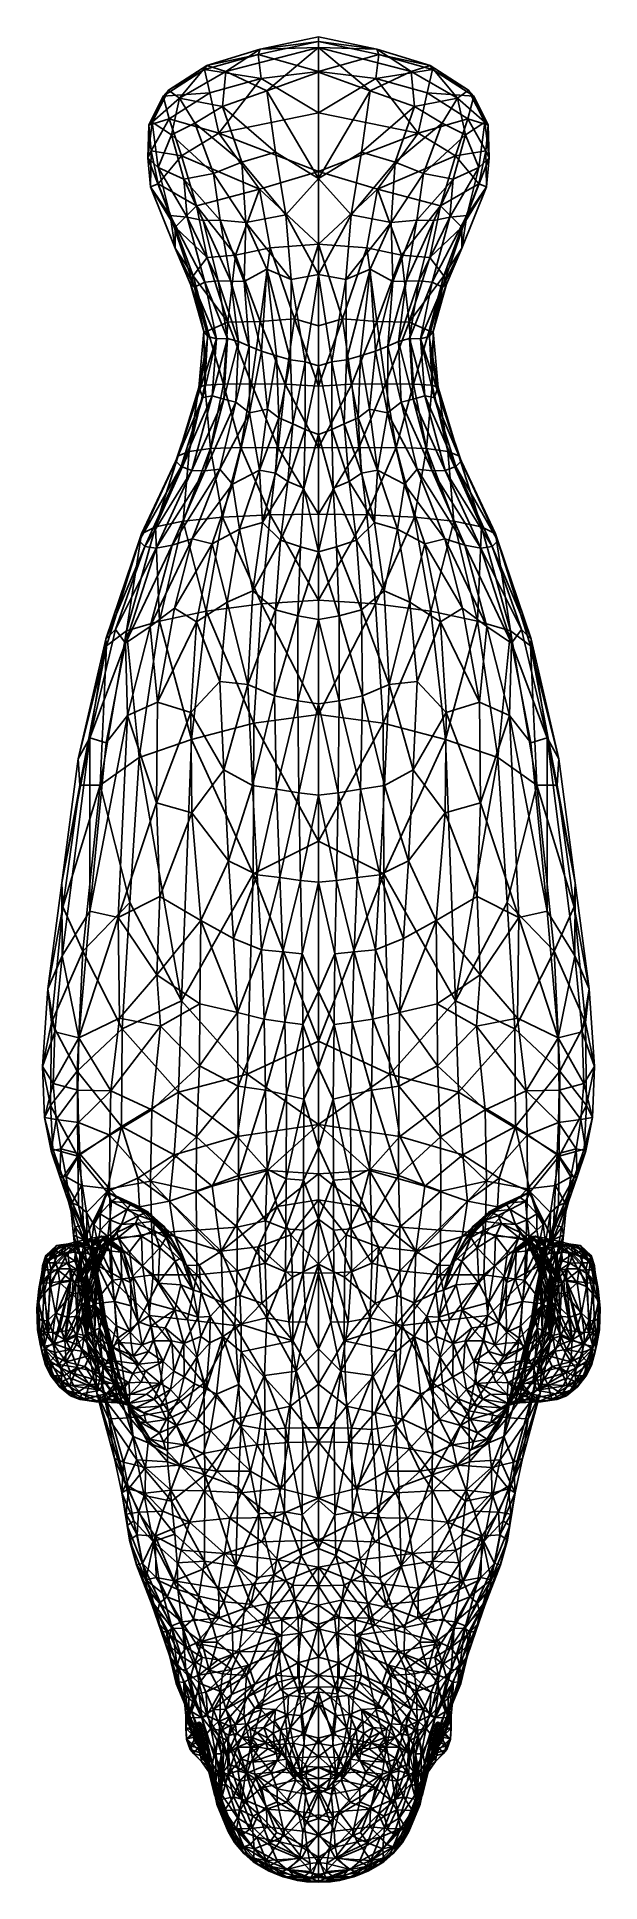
# Model space of a CAD drawing. Extents: x -0.4 to 0.4, y -0.75 to 1.84.
import ezdxf

# ---------------------------------------------------------------- set-up
doc = ezdxf.new("R2010")
doc.units = 0
doc.layers.add('MANATEE$$LWO', color=1, linetype='CONTINUOUS')

msp = doc.modelspace()

# ---------------------------------------------------------------- linework, layer by layer
at = {"layer": 'MANATEE$$LWO'}
for points in [[(-0.1569, 1.8006, -0.0532), (-0.0847, 1.8159, -0.0751), (-0.1602, 1.7947, -0.0749)], [(-0.1602, 1.7947, -0.0749), (-0.0847, 1.8159, -0.0751), (-0.0804, 1.7822, -0.0875)], [(-0.0821, 1.8233, -0.0528), (-0.1569, 1.8006, -0.0532), (-0.1303, 1.7918, -0.0308)], [(-0.1569, 1.8006, -0.0532), (-0.0821, 1.8233, -0.0528), (-0.0847, 1.8159, -0.0751)], [(-0.0725, 1.7648, -0.0069), (0, 1.8259, -0.0281), (-0.1303, 1.7918, -0.0308)], [(-0.1303, 1.7918, -0.0308), (0, 1.8259, -0.0281), (-0.0821, 1.8233, -0.0528)], [(0, 1.8341, -0.0754), (-0.0847, 1.8159, -0.0751), (-0.0821, 1.8233, -0.0528)], [(0, 1.7921, -0.0893), (-0.0847, 1.8159, -0.0751), (0, 1.8341, -0.0754)], [(0, 1.7921, -0.0893), (-0.0804, 1.7822, -0.0875), (-0.0847, 1.8159, -0.0751)], [(0, 1.8406, -0.0522), (-0.0821, 1.8233, -0.0528), (0, 1.8259, -0.0281)], [(-0.0821, 1.8233, -0.0528), (0, 1.8406, -0.0522), (0, 1.8341, -0.0754)], [(0, 1.791, -0.0086), (0, 1.8259, -0.0281), (-0.0725, 1.7648, -0.0069)], [(0.0821, 1.8233, -0.0528), (0, 1.8406, -0.0522), (0, 1.8259, -0.0281)], [(0, 1.8406, -0.0522), (0.0821, 1.8233, -0.0528), (0, 1.8341, -0.0754)], [(0.0847, 1.8159, -0.0751), (0, 1.8341, -0.0754), (0.0821, 1.8233, -0.0528)], [(0.0847, 1.8159, -0.0751), (0, 1.7921, -0.0893), (0, 1.8341, -0.0754)], [(0, 1.8259, -0.0281), (0.0725, 1.7648, -0.0069), (0.1303, 1.7918, -0.0308)], [(0, 1.8259, -0.0281), (0, 1.791, -0.0086), (0.0725, 1.7648, -0.0069)], [(0, 1.8259, -0.0281), (0.1303, 1.7918, -0.0308), (0.0821, 1.8233, -0.0528)], [(0.0804, 1.7822, -0.0875), (0, 1.7921, -0.0893), (0.0847, 1.8159, -0.0751)], [(0.0847, 1.8159, -0.0751), (0.1602, 1.7947, -0.0749), (0.0804, 1.7822, -0.0875)], [(0.1569, 1.8006, -0.0532), (0.0821, 1.8233, -0.0528), (0.1303, 1.7918, -0.0308)], [(0.0821, 1.8233, -0.0528), (0.1569, 1.8006, -0.0532), (0.0847, 1.8159, -0.0751)], [(0.0847, 1.8159, -0.0751), (0.1569, 1.8006, -0.0532), (0.1602, 1.7947, -0.0749)], [(-0.1602, 1.7947, -0.0749), (-0.2182, 1.7574, -0.0739), (-0.2108, 1.7656, -0.0507)], [(-0.1525, 1.7619, -0.0871), (-0.2182, 1.7574, -0.0739), (-0.1602, 1.7947, -0.0749)], [(-0.1569, 1.8006, -0.0532), (-0.2108, 1.7656, -0.0507), (-0.1952, 1.7547, -0.0312)], [(-0.2108, 1.7656, -0.0507), (-0.1569, 1.8006, -0.0532), (-0.1602, 1.7947, -0.0749)], [(-0.1569, 1.8006, -0.0532), (-0.1952, 1.7547, -0.0312), (-0.1303, 1.7918, -0.0308)], [(-0.1348, 1.7429, -0.0084), (-0.1303, 1.7918, -0.0308), (-0.1952, 1.7547, -0.0312)], [(-0.0804, 1.7822, -0.0875), (-0.1525, 1.7619, -0.0871), (-0.1602, 1.7947, -0.0749)], [(-0.1303, 1.7918, -0.0308), (-0.1348, 1.7429, -0.0084), (-0.0725, 1.7648, -0.0069)], [(-0.0804, 1.7822, -0.0875), (0, 1.7921, -0.0893), (0, 1.7341, -0.0831)], [(0, 1.6418, 0.0451), (0, 1.791, -0.0086), (-0.0725, 1.7648, -0.0069)], [(0, 1.7921, -0.0893), (0.0804, 1.7822, -0.0875), (0, 1.7341, -0.0831)], [(0, 1.791, -0.0086), (0, 1.6418, 0.0451), (0.0725, 1.7648, -0.0069)], [(0.1348, 1.7429, -0.0084), (0.1303, 1.7918, -0.0308), (0.0725, 1.7648, -0.0069)], [(0.1525, 1.7619, -0.0871), (0.0804, 1.7822, -0.0875), (0.1602, 1.7947, -0.0749)], [(0.1952, 1.7547, -0.0312), (0.1569, 1.8006, -0.0532), (0.1303, 1.7918, -0.0308)], [(0.1303, 1.7918, -0.0308), (0.1348, 1.7429, -0.0084), (0.1952, 1.7547, -0.0312)], [(0.2182, 1.7574, -0.0739), (0.1525, 1.7619, -0.0871), (0.1602, 1.7947, -0.0749)], [(0.2108, 1.7656, -0.0507), (0.1569, 1.8006, -0.0532), (0.1952, 1.7547, -0.0312)], [(0.1569, 1.8006, -0.0532), (0.2108, 1.7656, -0.0507), (0.1602, 1.7947, -0.0749)], [(0.2182, 1.7574, -0.0739), (0.1602, 1.7947, -0.0749), (0.2108, 1.7656, -0.0507)], [(-0.2337, 1.721, -0.0401), (-0.1952, 1.7547, -0.0312), (-0.2108, 1.7656, -0.0507)], [(-0.2337, 1.721, -0.0401), (-0.2108, 1.7656, -0.0507), (-0.2182, 1.7574, -0.0739)], [(-0.1525, 1.7619, -0.0871), (-0.0804, 1.7822, -0.0875), (-0.14, 1.7055, -0.0869)], [(0, 1.7341, -0.0831), (-0.14, 1.7055, -0.0869), (-0.0804, 1.7822, -0.0875)], [(-0.1348, 1.7429, -0.0084), (-0.0602, 1.6786, 0.0257), (-0.0725, 1.7648, -0.0069)], [(-0.0725, 1.7648, -0.0069), (-0.0602, 1.6786, 0.0257), (0, 1.6418, 0.0451)], [(0.14, 1.7055, -0.0869), (0, 1.7341, -0.0831), (0.0804, 1.7822, -0.0875)], [(0.0602, 1.6786, 0.0257), (0.0725, 1.7648, -0.0069), (0, 1.6418, 0.0451)], [(0.0602, 1.6786, 0.0257), (0.1348, 1.7429, -0.0084), (0.0725, 1.7648, -0.0069)], [(0.0804, 1.7822, -0.0875), (0.1525, 1.7619, -0.0871), (0.14, 1.7055, -0.0869)], [(0.1952, 1.7547, -0.0312), (0.2337, 1.721, -0.0401), (0.2108, 1.7656, -0.0507)], [(0.2108, 1.7656, -0.0507), (0.2337, 1.721, -0.0401), (0.2182, 1.7574, -0.0739)], [(-0.2337, 1.721, -0.0401), (-0.2182, 1.7574, -0.0739), (-0.2382, 1.7165, -0.0662)], [(-0.2382, 1.7165, -0.0662), (-0.2182, 1.7574, -0.0739), (-0.2099, 1.7255, -0.0827)], [(-0.2337, 1.721, -0.0401), (-0.2065, 1.7029, -0.0202), (-0.1952, 1.7547, -0.0312)], [(-0.1525, 1.7619, -0.0871), (-0.2099, 1.7255, -0.0827), (-0.2182, 1.7574, -0.0739)], [(-0.2099, 1.7255, -0.0827), (-0.1525, 1.7619, -0.0871), (-0.14, 1.7055, -0.0869)], [(-0.1737, 1.7194, -0.0106), (-0.1952, 1.7547, -0.0312), (-0.2065, 1.7029, -0.0202)], [(-0.1348, 1.7429, -0.0084), (-0.1952, 1.7547, -0.0312), (-0.1737, 1.7194, -0.0106)], [(-0.1077, 1.6644, 0.023), (-0.1348, 1.7429, -0.0084), (-0.1737, 1.7194, -0.0106)], [(-0.1348, 1.7429, -0.0084), (-0.1077, 1.6644, 0.023), (-0.0602, 1.6786, 0.0257)], [(0.1077, 1.6644, 0.023), (0.1348, 1.7429, -0.0084), (0.0602, 1.6786, 0.0257)], [(0.1348, 1.7429, -0.0084), (0.1077, 1.6644, 0.023), (0.1737, 1.7194, -0.0106)], [(0.1952, 1.7547, -0.0312), (0.1348, 1.7429, -0.0084), (0.1737, 1.7194, -0.0106)], [(0.1525, 1.7619, -0.0871), (0.2099, 1.7255, -0.0827), (0.14, 1.7055, -0.0869)], [(0.2099, 1.7255, -0.0827), (0.1525, 1.7619, -0.0871), (0.2182, 1.7574, -0.0739)], [(0.1952, 1.7547, -0.0312), (0.1737, 1.7194, -0.0106), (0.2065, 1.7029, -0.0202)], [(0.2065, 1.7029, -0.0202), (0.2337, 1.721, -0.0401), (0.1952, 1.7547, -0.0312)], [(0.2182, 1.7574, -0.0739), (0.2382, 1.7165, -0.0662), (0.2099, 1.7255, -0.0827)], [(0.2182, 1.7574, -0.0739), (0.2337, 1.721, -0.0401), (0.2382, 1.7165, -0.0662)], [(-0.2337, 1.721, -0.0401), (-0.2382, 1.7165, -0.0662), (-0.2395, 1.6709, -0.0414)], [(-0.2337, 1.721, -0.0401), (-0.2395, 1.6709, -0.0414), (-0.2251, 1.6572, -0.0204)], [(-0.235, 1.6806, -0.0673), (-0.2395, 1.6709, -0.0414), (-0.2382, 1.7165, -0.0662)], [(-0.2099, 1.7255, -0.0827), (-0.235, 1.6806, -0.0673), (-0.2382, 1.7165, -0.0662)], [(-0.235, 1.6806, -0.0673), (-0.2099, 1.7255, -0.0827), (-0.1926, 1.6736, -0.0829)], [(-0.2065, 1.7029, -0.0202), (-0.2337, 1.721, -0.0401), (-0.2251, 1.6572, -0.0204)], [(-0.14, 1.7055, -0.0869), (-0.1926, 1.6736, -0.0829), (-0.2099, 1.7255, -0.0827)], [(-0.2065, 1.7029, -0.0202), (-0.1473, 1.6487, 0.019), (-0.1737, 1.7194, -0.0106)], [(-0.1737, 1.7194, -0.0106), (-0.1473, 1.6487, 0.019), (-0.1077, 1.6644, 0.023)], [(0, 1.6514, -0.072), (-0.14, 1.7055, -0.0869), (0, 1.7341, -0.0831)], [(0.14, 1.7055, -0.0869), (0, 1.6514, -0.072), (0, 1.7341, -0.0831)], [(0.1473, 1.6487, 0.019), (0.1737, 1.7194, -0.0106), (0.1077, 1.6644, 0.023)], [(0.1926, 1.6736, -0.0829), (0.14, 1.7055, -0.0869), (0.2099, 1.7255, -0.0827)], [(0.1473, 1.6487, 0.019), (0.2065, 1.7029, -0.0202), (0.1737, 1.7194, -0.0106)], [(0.2099, 1.7255, -0.0827), (0.235, 1.6806, -0.0673), (0.1926, 1.6736, -0.0829)], [(0.2337, 1.721, -0.0401), (0.2065, 1.7029, -0.0202), (0.2251, 1.6572, -0.0204)], [(0.235, 1.6806, -0.0673), (0.2099, 1.7255, -0.0827), (0.2382, 1.7165, -0.0662)], [(0.2395, 1.6709, -0.0414), (0.2337, 1.721, -0.0401), (0.2251, 1.6572, -0.0204)], [(0.2382, 1.7165, -0.0662), (0.2337, 1.721, -0.0401), (0.2395, 1.6709, -0.0414)], [(0.2395, 1.6709, -0.0414), (0.235, 1.6806, -0.0673), (0.2382, 1.7165, -0.0662)], [(-0.2251, 1.6572, -0.0204), (-0.1891, 1.6405, 0), (-0.2065, 1.7029, -0.0202)], [(-0.2065, 1.7029, -0.0202), (-0.1891, 1.6405, 0), (-0.1473, 1.6487, 0.019)], [(-0.0829, 1.6268, -0.0725), (-0.1926, 1.6736, -0.0829), (-0.14, 1.7055, -0.0869)], [(0, 1.6514, -0.072), (-0.0829, 1.6268, -0.0725), (-0.14, 1.7055, -0.0869)], [(0.0829, 1.6268, -0.0725), (0, 1.6514, -0.072), (0.14, 1.7055, -0.0869)], [(0.1926, 1.6736, -0.0829), (0.0829, 1.6268, -0.0725), (0.14, 1.7055, -0.0869)], [(0.1891, 1.6405, 0), (0.2065, 1.7029, -0.0202), (0.1473, 1.6487, 0.019)], [(0.1891, 1.6405, 0), (0.2251, 1.6572, -0.0204), (0.2065, 1.7029, -0.0202)], [(-0.235, 1.6806, -0.0673), (-0.2361, 1.6298, -0.0463), (-0.2395, 1.6709, -0.0414)], [(-0.2083, 1.5899, -0.0209), (-0.2395, 1.6709, -0.0414), (-0.2361, 1.6298, -0.0463)], [(-0.2251, 1.6572, -0.0204), (-0.2395, 1.6709, -0.0414), (-0.2083, 1.5899, -0.0209)], [(-0.2361, 1.6298, -0.0463), (-0.235, 1.6806, -0.0673), (-0.225, 1.634, -0.0676)], [(-0.235, 1.6806, -0.0673), (-0.1926, 1.6736, -0.0829), (-0.225, 1.634, -0.0676)], [(-0.225, 1.634, -0.0676), (-0.1926, 1.6736, -0.0829), (-0.1715, 1.6031, -0.0726)], [(-0.0829, 1.6268, -0.0725), (-0.1715, 1.6031, -0.0726), (-0.1926, 1.6736, -0.0829)], [(-0.1019, 1.5799, 0.0402), (-0.1077, 1.6644, 0.023), (-0.1473, 1.6487, 0.019)], [(-0.0461, 1.5908, 0.0521), (-0.0602, 1.6786, 0.0257), (-0.1077, 1.6644, 0.023)], [(-0.1077, 1.6644, 0.023), (-0.1019, 1.5799, 0.0402), (-0.0461, 1.5908, 0.0521)], [(0, 1.6418, 0.0451), (-0.0602, 1.6786, 0.0257), (-0.0461, 1.5908, 0.0521)], [(0.0602, 1.6786, 0.0257), (0, 1.6418, 0.0451), (0.0461, 1.5908, 0.0521)], [(0.0602, 1.6786, 0.0257), (0.0461, 1.5908, 0.0521), (0.1077, 1.6644, 0.023)], [(0.1019, 1.5799, 0.0402), (0.1077, 1.6644, 0.023), (0.0461, 1.5908, 0.0521)], [(0.1715, 1.6031, -0.0726), (0.0829, 1.6268, -0.0725), (0.1926, 1.6736, -0.0829)], [(0.1077, 1.6644, 0.023), (0.1019, 1.5799, 0.0402), (0.1473, 1.6487, 0.019)], [(0.1926, 1.6736, -0.0829), (0.225, 1.634, -0.0676), (0.1715, 1.6031, -0.0726)], [(0.1926, 1.6736, -0.0829), (0.235, 1.6806, -0.0673), (0.225, 1.634, -0.0676)], [(0.2395, 1.6709, -0.0414), (0.2083, 1.5899, -0.0209), (0.2361, 1.6298, -0.0463)], [(0.2395, 1.6709, -0.0414), (0.2251, 1.6572, -0.0204), (0.2083, 1.5899, -0.0209)], [(0.235, 1.6806, -0.0673), (0.2361, 1.6298, -0.0463), (0.225, 1.634, -0.0676)], [(0.2361, 1.6298, -0.0463), (0.235, 1.6806, -0.0673), (0.2395, 1.6709, -0.0414)], [(-0.2012, 1.5733, -0.0558), (-0.2361, 1.6298, -0.0463), (-0.225, 1.634, -0.0676)], [(-0.1845, 1.5873, -0.0008), (-0.1891, 1.6405, 0), (-0.2251, 1.6572, -0.0204)], [(-0.2083, 1.5899, -0.0209), (-0.1845, 1.5873, -0.0008), (-0.2251, 1.6572, -0.0204)], [(-0.1715, 1.6031, -0.0726), (-0.2012, 1.5733, -0.0558), (-0.225, 1.634, -0.0676)], [(-0.1382, 1.5832, 0.0252), (-0.1473, 1.6487, 0.019), (-0.1891, 1.6405, 0)], [(-0.1845, 1.5873, -0.0008), (-0.1621, 1.5828, 0.0126), (-0.1891, 1.6405, 0)], [(-0.1621, 1.5828, 0.0126), (-0.1382, 1.5832, 0.0252), (-0.1891, 1.6405, 0)], [(-0.1382, 1.5832, 0.0252), (-0.1019, 1.5799, 0.0402), (-0.1473, 1.6487, 0.019)], [(0, 1.6514, -0.072), (0, 1.5495, -0.0625), (-0.0829, 1.6268, -0.0725)], [(0, 1.5069, 0.0864), (0, 1.6418, 0.0451), (-0.0461, 1.5908, 0.0521)], [(0, 1.5495, -0.0625), (0, 1.6514, -0.072), (0.0829, 1.6268, -0.0725)], [(0, 1.6418, 0.0451), (0, 1.5069, 0.0864), (0.0461, 1.5908, 0.0521)], [(0.1019, 1.5799, 0.0402), (0.1382, 1.5832, 0.0252), (0.1473, 1.6487, 0.019)], [(0.1473, 1.6487, 0.019), (0.1382, 1.5832, 0.0252), (0.1891, 1.6405, 0)], [(0.1382, 1.5832, 0.0252), (0.1621, 1.5828, 0.0126), (0.1891, 1.6405, 0)], [(0.1621, 1.5828, 0.0126), (0.1845, 1.5873, -0.0008), (0.1891, 1.6405, 0)], [(0.2012, 1.5733, -0.0558), (0.1715, 1.6031, -0.0726), (0.225, 1.634, -0.0676)], [(0.1891, 1.6405, 0), (0.1845, 1.5873, -0.0008), (0.2251, 1.6572, -0.0204)], [(0.1845, 1.5873, -0.0008), (0.2083, 1.5899, -0.0209), (0.2251, 1.6572, -0.0204)], [(0.2361, 1.6298, -0.0463), (0.2012, 1.5733, -0.0558), (0.225, 1.634, -0.0676)], [(-0.2083, 1.5899, -0.0209), (-0.2361, 1.6298, -0.0463), (-0.2015, 1.5437, -0.0383)], [(-0.2012, 1.5733, -0.0558), (-0.2015, 1.5437, -0.0383), (-0.2361, 1.6298, -0.0463)], [(-0.1715, 1.6031, -0.0726), (-0.0829, 1.6268, -0.0725), (-0.1167, 1.5339, -0.0627)], [(-0.0829, 1.6268, -0.0725), (-0.068, 1.5444, -0.0609), (-0.1167, 1.5339, -0.0627)], [(0, 1.5495, -0.0625), (-0.068, 1.5444, -0.0609), (-0.0829, 1.6268, -0.0725)], [(0.068, 1.5444, -0.0609), (0, 1.5495, -0.0625), (0.0829, 1.6268, -0.0725)], [(0.068, 1.5444, -0.0609), (0.0829, 1.6268, -0.0725), (0.1167, 1.5339, -0.0627)], [(0.0829, 1.6268, -0.0725), (0.1715, 1.6031, -0.0726), (0.1167, 1.5339, -0.0627)], [(0.2015, 1.5437, -0.0383), (0.2012, 1.5733, -0.0558), (0.2361, 1.6298, -0.0463)], [(0.2361, 1.6298, -0.0463), (0.2083, 1.5899, -0.0209), (0.2015, 1.5437, -0.0383)], [(-0.2015, 1.5437, -0.0383), (-0.1743, 1.4891, -0.0055), (-0.2083, 1.5899, -0.0209)], [(-0.1845, 1.5873, -0.0008), (-0.2083, 1.5899, -0.0209), (-0.1596, 1.4961, 0.012)], [(-0.1743, 1.4891, -0.0055), (-0.1596, 1.4961, 0.012), (-0.2083, 1.5899, -0.0209)], [(-0.2012, 1.5733, -0.0558), (-0.1715, 1.6031, -0.0726), (-0.1564, 1.5305, -0.061)], [(-0.1621, 1.5828, 0.0126), (-0.1845, 1.5873, -0.0008), (-0.141, 1.4978, 0.0268)], [(-0.1845, 1.5873, -0.0008), (-0.1596, 1.4961, 0.012), (-0.141, 1.4978, 0.0268)], [(-0.1167, 1.5339, -0.0627), (-0.1564, 1.5305, -0.061), (-0.1715, 1.6031, -0.0726)], [(-0.1382, 1.5832, 0.0252), (-0.1621, 1.5828, 0.0126), (-0.1231, 1.4973, 0.0409)], [(-0.141, 1.4978, 0.0268), (-0.1231, 1.4973, 0.0409), (-0.1621, 1.5828, 0.0126)], [(-0.1019, 1.5799, 0.0402), (-0.1382, 1.5832, 0.0252), (-0.1043, 1.4968, 0.0532)], [(-0.1382, 1.5832, 0.0252), (-0.1231, 1.4973, 0.0409), (-0.1043, 1.4968, 0.0532)], [(-0.1019, 1.5799, 0.0402), (-0.0385, 1.4996, 0.0796), (-0.0461, 1.5908, 0.0521)], [(-0.0461, 1.5908, 0.0521), (-0.0385, 1.4996, 0.0796), (0, 1.5069, 0.0864)], [(0.0385, 1.4996, 0.0796), (0.0461, 1.5908, 0.0521), (0, 1.5069, 0.0864)], [(0.0385, 1.4996, 0.0796), (0.1019, 1.5799, 0.0402), (0.0461, 1.5908, 0.0521)], [(0.1382, 1.5832, 0.0252), (0.1019, 1.5799, 0.0402), (0.1043, 1.4968, 0.0532)], [(0.1231, 1.4973, 0.0409), (0.1382, 1.5832, 0.0252), (0.1043, 1.4968, 0.0532)], [(0.1564, 1.5305, -0.061), (0.1167, 1.5339, -0.0627), (0.1715, 1.6031, -0.0726)], [(0.1621, 1.5828, 0.0126), (0.1382, 1.5832, 0.0252), (0.1231, 1.4973, 0.0409)], [(0.1231, 1.4973, 0.0409), (0.141, 1.4978, 0.0268), (0.1621, 1.5828, 0.0126)], [(0.1845, 1.5873, -0.0008), (0.1621, 1.5828, 0.0126), (0.141, 1.4978, 0.0268)], [(0.1596, 1.4961, 0.012), (0.1845, 1.5873, -0.0008), (0.141, 1.4978, 0.0268)], [(0.1715, 1.6031, -0.0726), (0.2012, 1.5733, -0.0558), (0.1564, 1.5305, -0.061)], [(0.2083, 1.5899, -0.0209), (0.1845, 1.5873, -0.0008), (0.1596, 1.4961, 0.012)], [(0.1596, 1.4961, 0.012), (0.1743, 1.4891, -0.0055), (0.2083, 1.5899, -0.0209)], [(0.1743, 1.4891, -0.0055), (0.2015, 1.5437, -0.0383), (0.2083, 1.5899, -0.0209)], [(-0.2015, 1.5437, -0.0383), (-0.2012, 1.5733, -0.0558), (-0.1759, 1.5047, -0.0453)], [(-0.2012, 1.5733, -0.0558), (-0.1564, 1.5305, -0.061), (-0.1759, 1.5047, -0.0453)], [(-0.1043, 1.4968, 0.0532), (-0.0725, 1.5143, 0.0662), (-0.1019, 1.5799, 0.0402)], [(-0.1019, 1.5799, 0.0402), (-0.0725, 1.5143, 0.0662), (-0.0385, 1.4996, 0.0796)], [(0.0725, 1.5143, 0.0662), (0.1019, 1.5799, 0.0402), (0.0385, 1.4996, 0.0796)], [(0.0725, 1.5143, 0.0662), (0.1043, 1.4968, 0.0532), (0.1019, 1.5799, 0.0402)], [(0.1564, 1.5305, -0.061), (0.2012, 1.5733, -0.0558), (0.1759, 1.5047, -0.0453)], [(0.2012, 1.5733, -0.0558), (0.2015, 1.5437, -0.0383), (0.1759, 1.5047, -0.0453)], [(-0.1743, 1.4891, -0.0055), (-0.2015, 1.5437, -0.0383), (-0.1798, 1.4931, -0.0262)], [(-0.1759, 1.5047, -0.0453), (-0.1798, 1.4931, -0.0262), (-0.2015, 1.5437, -0.0383)], [(-0.1759, 1.5047, -0.0453), (-0.1564, 1.5305, -0.061), (-0.1274, 1.44, -0.0474)], [(-0.1274, 1.44, -0.0474), (-0.1564, 1.5305, -0.061), (-0.1167, 1.5339, -0.0627)], [(-0.1167, 1.5339, -0.0627), (-0.0817, 1.4409, -0.0514), (-0.1274, 1.44, -0.0474)], [(-0.0817, 1.4409, -0.0514), (-0.1167, 1.5339, -0.0627), (-0.068, 1.5444, -0.0609)], [(-0.0817, 1.4409, -0.0514), (-0.068, 1.5444, -0.0609), (-0.0336, 1.4443, -0.0535)], [(-0.0336, 1.4443, -0.0535), (-0.068, 1.5444, -0.0609), (0, 1.5495, -0.0625)], [(0, 1.5495, -0.0625), (0, 1.4345, -0.0437), (-0.0336, 1.4443, -0.0535)], [(0, 1.4345, -0.0437), (0, 1.5495, -0.0625), (0.0336, 1.4443, -0.0535)], [(0.068, 1.5444, -0.0609), (0.0336, 1.4443, -0.0535), (0, 1.5495, -0.0625)], [(0.068, 1.5444, -0.0609), (0.0817, 1.4409, -0.0514), (0.0336, 1.4443, -0.0535)], [(0.1167, 1.5339, -0.0627), (0.0817, 1.4409, -0.0514), (0.068, 1.5444, -0.0609)], [(0.0817, 1.4409, -0.0514), (0.1167, 1.5339, -0.0627), (0.1274, 1.44, -0.0474)], [(0.1564, 1.5305, -0.061), (0.1274, 1.44, -0.0474), (0.1167, 1.5339, -0.0627)], [(0.1564, 1.5305, -0.061), (0.1759, 1.5047, -0.0453), (0.1274, 1.44, -0.0474)], [(0.2015, 1.5437, -0.0383), (0.1743, 1.4891, -0.0055), (0.1798, 1.4931, -0.0262)], [(0.1798, 1.4931, -0.0262), (0.1759, 1.5047, -0.0453), (0.2015, 1.5437, -0.0383)], [(-0.1556, 1.4275, -0.0369), (-0.1798, 1.4931, -0.0262), (-0.1759, 1.5047, -0.0453)], [(-0.1274, 1.44, -0.0474), (-0.1556, 1.4275, -0.0369), (-0.1759, 1.5047, -0.0453)], [(-0.0802, 1.3989, 0.0772), (-0.0725, 1.5143, 0.0662), (-0.1043, 1.4968, 0.0532)], [(-0.0802, 1.3989, 0.0772), (-0.059, 1.3926, 0.0917), (-0.0725, 1.5143, 0.0662)], [(-0.0392, 1.3868, 0.1016), (-0.0385, 1.4996, 0.0796), (-0.0725, 1.5143, 0.0662)], [(-0.059, 1.3926, 0.0917), (-0.0392, 1.3868, 0.1016), (-0.0725, 1.5143, 0.0662)], [(0, 1.5069, 0.0864), (-0.0385, 1.4996, 0.0796), (-0.0186, 1.3842, 0.1116)], [(-0.0186, 1.3842, 0.1116), (0, 1.3786, 0.1095), (0, 1.5069, 0.0864)], [(0, 1.3786, 0.1095), (0.0186, 1.3842, 0.1116), (0, 1.5069, 0.0864)], [(0.0385, 1.4996, 0.0796), (0, 1.5069, 0.0864), (0.0186, 1.3842, 0.1116)], [(0.0385, 1.4996, 0.0796), (0.0392, 1.3868, 0.1016), (0.0725, 1.5143, 0.0662)], [(0.0392, 1.3868, 0.1016), (0.059, 1.3926, 0.0917), (0.0725, 1.5143, 0.0662)], [(0.059, 1.3926, 0.0917), (0.0802, 1.3989, 0.0772), (0.0725, 1.5143, 0.0662)], [(0.0725, 1.5143, 0.0662), (0.0802, 1.3989, 0.0772), (0.1043, 1.4968, 0.0532)], [(0.1556, 1.4275, -0.0369), (0.1274, 1.44, -0.0474), (0.1759, 1.5047, -0.0453)], [(0.1798, 1.4931, -0.0262), (0.1556, 1.4275, -0.0369), (0.1759, 1.5047, -0.0453)], [(-0.1743, 1.4891, -0.0055), (-0.1798, 1.4931, -0.0262), (-0.161, 1.4267, -0.0232)], [(-0.1556, 1.4275, -0.0369), (-0.161, 1.4267, -0.0232), (-0.1798, 1.4931, -0.0262)], [(-0.1432, 1.4165, 0.0077), (-0.1596, 1.4961, 0.012), (-0.1743, 1.4891, -0.0055)], [(-0.1553, 1.4196, -0.0095), (-0.1432, 1.4165, 0.0077), (-0.1743, 1.4891, -0.0055)], [(-0.161, 1.4267, -0.0232), (-0.1553, 1.4196, -0.0095), (-0.1743, 1.4891, -0.0055)], [(-0.141, 1.4978, 0.0268), (-0.1596, 1.4961, 0.012), (-0.1277, 1.4168, 0.0289)], [(-0.1432, 1.4165, 0.0077), (-0.1277, 1.4168, 0.0289), (-0.1596, 1.4961, 0.012)], [(-0.1125, 1.4124, 0.0457), (-0.1231, 1.4973, 0.0409), (-0.141, 1.4978, 0.0268)], [(-0.1277, 1.4168, 0.0289), (-0.1125, 1.4124, 0.0457), (-0.141, 1.4978, 0.0268)], [(-0.1125, 1.4124, 0.0457), (-0.0975, 1.4061, 0.0616), (-0.1231, 1.4973, 0.0409)], [(-0.1043, 1.4968, 0.0532), (-0.1231, 1.4973, 0.0409), (-0.0975, 1.4061, 0.0616)], [(-0.0975, 1.4061, 0.0616), (-0.0802, 1.3989, 0.0772), (-0.1043, 1.4968, 0.0532)], [(-0.0392, 1.3868, 0.1016), (-0.0186, 1.3842, 0.1116), (-0.0385, 1.4996, 0.0796)], [(0.0186, 1.3842, 0.1116), (0.0392, 1.3868, 0.1016), (0.0385, 1.4996, 0.0796)], [(0.0802, 1.3989, 0.0772), (0.0975, 1.4061, 0.0616), (0.1043, 1.4968, 0.0532)], [(0.0975, 1.4061, 0.0616), (0.1125, 1.4124, 0.0457), (0.1231, 1.4973, 0.0409)], [(0.1231, 1.4973, 0.0409), (0.1043, 1.4968, 0.0532), (0.0975, 1.4061, 0.0616)], [(0.1231, 1.4973, 0.0409), (0.1125, 1.4124, 0.0457), (0.141, 1.4978, 0.0268)], [(0.1125, 1.4124, 0.0457), (0.1277, 1.4168, 0.0289), (0.141, 1.4978, 0.0268)], [(0.1596, 1.4961, 0.012), (0.141, 1.4978, 0.0268), (0.1277, 1.4168, 0.0289)], [(0.1277, 1.4168, 0.0289), (0.1432, 1.4165, 0.0077), (0.1596, 1.4961, 0.012)], [(0.1596, 1.4961, 0.012), (0.1432, 1.4165, 0.0077), (0.1743, 1.4891, -0.0055)], [(0.1432, 1.4165, 0.0077), (0.1553, 1.4196, -0.0095), (0.1743, 1.4891, -0.0055)], [(0.1553, 1.4196, -0.0095), (0.161, 1.4267, -0.0232), (0.1743, 1.4891, -0.0055)], [(0.161, 1.4267, -0.0232), (0.1556, 1.4275, -0.0369), (0.1798, 1.4931, -0.0262)], [(0.1798, 1.4931, -0.0262), (0.1743, 1.4891, -0.0055), (0.161, 1.4267, -0.0232)], [(-0.1553, 1.4196, -0.0095), (-0.161, 1.4267, -0.0232), (-0.168, 1.3482, -0.0246)], [(-0.1598, 1.3514, -0.0396), (-0.168, 1.3482, -0.0246), (-0.161, 1.4267, -0.0232)], [(-0.161, 1.4267, -0.0232), (-0.1556, 1.4275, -0.0369), (-0.1598, 1.3514, -0.0396)], [(-0.1556, 1.4275, -0.0369), (-0.1336, 1.3529, -0.0542), (-0.1598, 1.3514, -0.0396)], [(-0.1556, 1.4275, -0.0369), (-0.1274, 1.44, -0.0474), (-0.1336, 1.3529, -0.0542)], [(-0.0941, 1.3533, -0.0607), (-0.1336, 1.3529, -0.0542), (-0.1274, 1.44, -0.0474)], [(-0.1274, 1.44, -0.0474), (-0.0817, 1.4409, -0.0514), (-0.0941, 1.3533, -0.0607)], [(-0.0817, 1.4409, -0.0514), (-0.0466, 1.3529, -0.0636), (-0.0941, 1.3533, -0.0607)], [(-0.0817, 1.4409, -0.0514), (-0.0336, 1.4443, -0.0535), (-0.0466, 1.3529, -0.0636)], [(0, 1.3498, -0.0614), (-0.0466, 1.3529, -0.0636), (-0.0336, 1.4443, -0.0535)], [(-0.0336, 1.4443, -0.0535), (0, 1.4345, -0.0437), (0, 1.3498, -0.0614)], [(0, 1.4345, -0.0437), (0.0336, 1.4443, -0.0535), (0, 1.3498, -0.0614)], [(0.0466, 1.3529, -0.0636), (0, 1.3498, -0.0614), (0.0336, 1.4443, -0.0535)], [(0.0336, 1.4443, -0.0535), (0.0817, 1.4409, -0.0514), (0.0466, 1.3529, -0.0636)], [(0.0466, 1.3529, -0.0636), (0.0817, 1.4409, -0.0514), (0.0941, 1.3533, -0.0607)], [(0.0817, 1.4409, -0.0514), (0.1274, 1.44, -0.0474), (0.0941, 1.3533, -0.0607)], [(0.1336, 1.3529, -0.0542), (0.0941, 1.3533, -0.0607), (0.1274, 1.44, -0.0474)], [(0.1274, 1.44, -0.0474), (0.1556, 1.4275, -0.0369), (0.1336, 1.3529, -0.0542)], [(0.1336, 1.3529, -0.0542), (0.1556, 1.4275, -0.0369), (0.1598, 1.3514, -0.0396)], [(0.161, 1.4267, -0.0232), (0.1553, 1.4196, -0.0095), (0.168, 1.3482, -0.0246)], [(0.1556, 1.4275, -0.0369), (0.161, 1.4267, -0.0232), (0.1598, 1.3514, -0.0396)], [(0.168, 1.3482, -0.0246), (0.1598, 1.3514, -0.0396), (0.161, 1.4267, -0.0232)], [(-0.1553, 1.4196, -0.0095), (-0.168, 1.3482, -0.0246), (-0.1669, 1.3446, -0.006)], [(-0.1432, 1.4165, 0.0077), (-0.1553, 1.4196, -0.0095), (-0.1669, 1.3446, -0.006)], [(-0.1669, 1.3446, -0.006), (-0.1623, 1.3338, 0.0117), (-0.1432, 1.4165, 0.0077)], [(-0.1432, 1.4165, 0.0077), (-0.1623, 1.3338, 0.0117), (-0.1494, 1.3364, 0.0318)], [(-0.1277, 1.4168, 0.0289), (-0.1432, 1.4165, 0.0077), (-0.1494, 1.3364, 0.0318)], [(-0.1494, 1.3364, 0.0318), (-0.1331, 1.3314, 0.0531), (-0.1277, 1.4168, 0.0289)], [(-0.1125, 1.4124, 0.0457), (-0.1277, 1.4168, 0.0289), (-0.1331, 1.3314, 0.0531)], [(-0.1125, 1.4124, 0.0457), (-0.1331, 1.3314, 0.0531), (-0.116, 1.3274, 0.075)], [(-0.0975, 1.4061, 0.0616), (-0.1125, 1.4124, 0.0457), (-0.116, 1.3274, 0.075)], [(-0.116, 1.3274, 0.075), (-0.0971, 1.3124, 0.1028), (-0.0975, 1.4061, 0.0616)], [(-0.0802, 1.3989, 0.0772), (-0.0975, 1.4061, 0.0616), (-0.0971, 1.3124, 0.1028)], [(0.0975, 1.4061, 0.0616), (0.0802, 1.3989, 0.0772), (0.0971, 1.3124, 0.1028)], [(0.0971, 1.3124, 0.1028), (0.116, 1.3274, 0.075), (0.0975, 1.4061, 0.0616)], [(0.1125, 1.4124, 0.0457), (0.0975, 1.4061, 0.0616), (0.116, 1.3274, 0.075)], [(0.1277, 1.4168, 0.0289), (0.1125, 1.4124, 0.0457), (0.1331, 1.3314, 0.0531)], [(0.1331, 1.3314, 0.0531), (0.1125, 1.4124, 0.0457), (0.116, 1.3274, 0.075)], [(0.1432, 1.4165, 0.0077), (0.1277, 1.4168, 0.0289), (0.1494, 1.3364, 0.0318)], [(0.1331, 1.3314, 0.0531), (0.1494, 1.3364, 0.0318), (0.1277, 1.4168, 0.0289)], [(0.1553, 1.4196, -0.0095), (0.1432, 1.4165, 0.0077), (0.1669, 1.3446, -0.006)], [(0.1623, 1.3338, 0.0117), (0.1432, 1.4165, 0.0077), (0.1494, 1.3364, 0.0318)], [(0.1623, 1.3338, 0.0117), (0.1669, 1.3446, -0.006), (0.1432, 1.4165, 0.0077)], [(0.168, 1.3482, -0.0246), (0.1553, 1.4196, -0.0095), (0.1669, 1.3446, -0.006)], [(-0.0802, 1.3989, 0.0772), (-0.0971, 1.3124, 0.1028), (-0.0714, 1.3176, 0.1145)], [(-0.059, 1.3926, 0.0917), (-0.0802, 1.3989, 0.0772), (-0.0714, 1.3176, 0.1145)], [(-0.0714, 1.3176, 0.1145), (-0.0556, 1.3053, 0.1322), (-0.059, 1.3926, 0.0917)], [(-0.0392, 1.3868, 0.1016), (-0.059, 1.3926, 0.0917), (-0.0556, 1.3053, 0.1322)], [(-0.0392, 1.3868, 0.1016), (-0.0556, 1.3053, 0.1322), (-0.0362, 1.2968, 0.1463)], [(-0.0186, 1.3842, 0.1116), (-0.0392, 1.3868, 0.1016), (-0.0362, 1.2968, 0.1463)], [(-0.0362, 1.2968, 0.1463), (-0.0186, 1.289, 0.1555), (-0.0186, 1.3842, 0.1116)], [(0, 1.3786, 0.1095), (-0.0186, 1.3842, 0.1116), (-0.0186, 1.289, 0.1555)], [(0, 1.3786, 0.1095), (-0.0186, 1.289, 0.1555), (0, 1.2821, 0.1593)], [(0.0186, 1.3842, 0.1116), (0, 1.3786, 0.1095), (0.0186, 1.289, 0.1555)], [(0.0186, 1.289, 0.1555), (0, 1.3786, 0.1095), (0, 1.2821, 0.1593)], [(0.0392, 1.3868, 0.1016), (0.0186, 1.3842, 0.1116), (0.0362, 1.2968, 0.1463)], [(0.0186, 1.289, 0.1555), (0.0362, 1.2968, 0.1463), (0.0186, 1.3842, 0.1116)], [(0.0556, 1.3053, 0.1322), (0.0392, 1.3868, 0.1016), (0.0362, 1.2968, 0.1463)], [(0.059, 1.3926, 0.0917), (0.0392, 1.3868, 0.1016), (0.0556, 1.3053, 0.1322)], [(0.0556, 1.3053, 0.1322), (0.0714, 1.3176, 0.1145), (0.059, 1.3926, 0.0917)], [(0.0802, 1.3989, 0.0772), (0.059, 1.3926, 0.0917), (0.0714, 1.3176, 0.1145)], [(0.0971, 1.3124, 0.1028), (0.0802, 1.3989, 0.0772), (0.0714, 1.3176, 0.1145)], [(-0.1815, 1.2582, -0.0526), (-0.168, 1.3482, -0.0246), (-0.1598, 1.3514, -0.0396)], [(-0.1516, 1.2623, -0.0673), (-0.1815, 1.2582, -0.0526), (-0.1598, 1.3514, -0.0396)], [(-0.1598, 1.3514, -0.0396), (-0.1336, 1.3529, -0.0542), (-0.1516, 1.2623, -0.0673)], [(-0.1089, 1.2638, -0.0773), (-0.1516, 1.2623, -0.0673), (-0.1336, 1.3529, -0.0542)], [(-0.1089, 1.2638, -0.0773), (-0.1336, 1.3529, -0.0542), (-0.0941, 1.3533, -0.0607)], [(-0.0566, 1.263, -0.0842), (-0.1089, 1.2638, -0.0773), (-0.0941, 1.3533, -0.0607)], [(-0.0941, 1.3533, -0.0607), (-0.0466, 1.3529, -0.0636), (-0.0566, 1.263, -0.0842)], [(0, 1.2635, -0.0892), (-0.0566, 1.263, -0.0842), (-0.0466, 1.3529, -0.0636)], [(0, 1.2635, -0.0892), (-0.0466, 1.3529, -0.0636), (0, 1.3498, -0.0614)], [(0.0566, 1.263, -0.0842), (0, 1.2635, -0.0892), (0.0466, 1.3529, -0.0636)], [(0.0466, 1.3529, -0.0636), (0, 1.2635, -0.0892), (0, 1.3498, -0.0614)], [(0.0466, 1.3529, -0.0636), (0.0941, 1.3533, -0.0607), (0.0566, 1.263, -0.0842)], [(0.1089, 1.2638, -0.0773), (0.0566, 1.263, -0.0842), (0.0941, 1.3533, -0.0607)], [(0.1336, 1.3529, -0.0542), (0.1089, 1.2638, -0.0773), (0.0941, 1.3533, -0.0607)], [(0.1516, 1.2623, -0.0673), (0.1089, 1.2638, -0.0773), (0.1336, 1.3529, -0.0542)], [(0.1336, 1.3529, -0.0542), (0.1598, 1.3514, -0.0396), (0.1516, 1.2623, -0.0673)], [(0.1815, 1.2582, -0.0526), (0.1516, 1.2623, -0.0673), (0.1598, 1.3514, -0.0396)], [(0.168, 1.3482, -0.0246), (0.1815, 1.2582, -0.0526), (0.1598, 1.3514, -0.0396)], [(-0.2003, 1.2446, -0.0071), (-0.1623, 1.3338, 0.0117), (-0.1669, 1.3446, -0.006)], [(-0.197, 1.2518, -0.0319), (-0.2003, 1.2446, -0.0071), (-0.1669, 1.3446, -0.006)], [(-0.2003, 1.2446, -0.0071), (-0.1927, 1.2369, 0.0205), (-0.1623, 1.3338, 0.0117)], [(-0.1815, 1.2582, -0.0526), (-0.197, 1.2518, -0.0319), (-0.168, 1.3482, -0.0246)], [(-0.1669, 1.3446, -0.006), (-0.168, 1.3482, -0.0246), (-0.197, 1.2518, -0.0319)], [(-0.1927, 1.2369, 0.0205), (-0.1778, 1.2315, 0.0479), (-0.1494, 1.3364, 0.0318)], [(-0.1494, 1.3364, 0.0318), (-0.1623, 1.3338, 0.0117), (-0.1927, 1.2369, 0.0205)], [(-0.1778, 1.2315, 0.0479), (-0.1331, 1.3314, 0.0531), (-0.1494, 1.3364, 0.0318)], [(-0.1778, 1.2315, 0.0479), (-0.1595, 1.2309, 0.076), (-0.1331, 1.3314, 0.0531)], [(-0.116, 1.3274, 0.075), (-0.1331, 1.3314, 0.0531), (-0.1595, 1.2309, 0.076)], [(-0.1595, 1.2309, 0.076), (-0.1384, 1.2332, 0.104), (-0.116, 1.3274, 0.075)], [(-0.1384, 1.2332, 0.104), (-0.0971, 1.3124, 0.1028), (-0.116, 1.3274, 0.075)], [(0.0971, 1.3124, 0.1028), (0.1384, 1.2332, 0.104), (0.116, 1.3274, 0.075)], [(0.1331, 1.3314, 0.0531), (0.116, 1.3274, 0.075), (0.1595, 1.2309, 0.076)], [(0.1384, 1.2332, 0.104), (0.1595, 1.2309, 0.076), (0.116, 1.3274, 0.075)], [(0.1331, 1.3314, 0.0531), (0.1778, 1.2315, 0.0479), (0.1494, 1.3364, 0.0318)], [(0.1595, 1.2309, 0.076), (0.1778, 1.2315, 0.0479), (0.1331, 1.3314, 0.0531)], [(0.1778, 1.2315, 0.0479), (0.1927, 1.2369, 0.0205), (0.1494, 1.3364, 0.0318)], [(0.1623, 1.3338, 0.0117), (0.1494, 1.3364, 0.0318), (0.1927, 1.2369, 0.0205)], [(0.1623, 1.3338, 0.0117), (0.2003, 1.2446, -0.0071), (0.1669, 1.3446, -0.006)], [(0.1927, 1.2369, 0.0205), (0.2003, 1.2446, -0.0071), (0.1623, 1.3338, 0.0117)], [(0.168, 1.3482, -0.0246), (0.1669, 1.3446, -0.006), (0.197, 1.2518, -0.0319)], [(0.2003, 1.2446, -0.0071), (0.197, 1.2518, -0.0319), (0.1669, 1.3446, -0.006)], [(0.197, 1.2518, -0.0319), (0.1815, 1.2582, -0.0526), (0.168, 1.3482, -0.0246)], [(-0.1384, 1.2332, 0.104), (-0.1206, 1.2122, 0.1425), (-0.0971, 1.3124, 0.1028)], [(-0.0827, 1.2318, 0.1541), (-0.0971, 1.3124, 0.1028), (-0.1206, 1.2122, 0.1425)], [(-0.0827, 1.2318, 0.1541), (-0.0714, 1.3176, 0.1145), (-0.0971, 1.3124, 0.1028)], [(-0.0827, 1.2318, 0.1541), (-0.0556, 1.3053, 0.1322), (-0.0714, 1.3176, 0.1145)], [(-0.0827, 1.2318, 0.1541), (-0.0603, 1.2274, 0.1732), (-0.0556, 1.3053, 0.1322)], [(-0.0362, 1.2968, 0.1463), (-0.0556, 1.3053, 0.1322), (-0.0603, 1.2274, 0.1732)], [(-0.0603, 1.2274, 0.1732), (-0.0431, 1.2158, 0.1942), (-0.0362, 1.2968, 0.1463)], [(-0.0431, 1.2158, 0.1942), (-0.0186, 1.289, 0.1555), (-0.0362, 1.2968, 0.1463)], [(0.0186, 1.289, 0.1555), (0.0431, 1.2158, 0.1942), (0.0362, 1.2968, 0.1463)], [(0.0556, 1.3053, 0.1322), (0.0362, 1.2968, 0.1463), (0.0603, 1.2274, 0.1732)], [(0.0431, 1.2158, 0.1942), (0.0603, 1.2274, 0.1732), (0.0362, 1.2968, 0.1463)], [(0.0556, 1.3053, 0.1322), (0.0827, 1.2318, 0.1541), (0.0714, 1.3176, 0.1145)], [(0.0603, 1.2274, 0.1732), (0.0827, 1.2318, 0.1541), (0.0556, 1.3053, 0.1322)], [(0.0714, 1.3176, 0.1145), (0.0827, 1.2318, 0.1541), (0.0971, 1.3124, 0.1028)], [(0.0971, 1.3124, 0.1028), (0.0827, 1.2318, 0.1541), (0.1206, 1.2122, 0.1425)], [(0.1206, 1.2122, 0.1425), (0.1384, 1.2332, 0.104), (0.0971, 1.3124, 0.1028)], [(-0.0431, 1.2158, 0.1942), (-0.0205, 1.2064, 0.2055), (-0.0186, 1.289, 0.1555)], [(0, 1.2821, 0.1593), (-0.0186, 1.289, 0.1555), (-0.0205, 1.2064, 0.2055)], [(-0.0205, 1.2064, 0.2055), (0, 1.1169, 0.2654), (0, 1.2821, 0.1593)], [(0.0186, 1.289, 0.1555), (0, 1.2821, 0.1593), (0.0205, 1.2064, 0.2055)], [(0, 1.1169, 0.2654), (0.0205, 1.2064, 0.2055), (0, 1.2821, 0.1593)], [(0.0205, 1.2064, 0.2055), (0.0431, 1.2158, 0.1942), (0.0186, 1.289, 0.1555)], [(-0.1927, 1.2369, 0.0205), (-0.2003, 1.2446, -0.0071), (-0.2517, 1.1325, -0.0014)], [(-0.2003, 1.2446, -0.0071), (-0.2484, 1.1423, -0.0352), (-0.2517, 1.1325, -0.0014)], [(-0.2003, 1.2446, -0.0071), (-0.197, 1.2518, -0.0319), (-0.2484, 1.1423, -0.0352)], [(-0.2291, 1.1521, -0.0652), (-0.2484, 1.1423, -0.0352), (-0.197, 1.2518, -0.0319)], [(-0.197, 1.2518, -0.0319), (-0.1815, 1.2582, -0.0526), (-0.2291, 1.1521, -0.0652)], [(-0.1815, 1.2582, -0.0526), (-0.1903, 1.1602, -0.09), (-0.2291, 1.1521, -0.0652)], [(-0.1815, 1.2582, -0.0526), (-0.1516, 1.2623, -0.0673), (-0.1903, 1.1602, -0.09)], [(-0.1348, 1.1659, -0.1078), (-0.1903, 1.1602, -0.09), (-0.1516, 1.2623, -0.0673)], [(-0.1516, 1.2623, -0.0673), (-0.1089, 1.2638, -0.0773), (-0.1348, 1.1659, -0.1078)], [(-0.1089, 1.2638, -0.0773), (-0.0681, 1.1691, -0.1176), (-0.1348, 1.1659, -0.1078)], [(-0.1089, 1.2638, -0.0773), (-0.0566, 1.263, -0.0842), (-0.0681, 1.1691, -0.1176)], [(0, 1.1699, -0.1212), (-0.0681, 1.1691, -0.1176), (-0.0566, 1.263, -0.0842)], [(-0.0566, 1.263, -0.0842), (0, 1.2635, -0.0892), (0, 1.1699, -0.1212)], [(0, 1.2635, -0.0892), (0.0566, 1.263, -0.0842), (0, 1.1699, -0.1212)], [(0.0681, 1.1691, -0.1176), (0, 1.1699, -0.1212), (0.0566, 1.263, -0.0842)], [(0.0566, 1.263, -0.0842), (0.1089, 1.2638, -0.0773), (0.0681, 1.1691, -0.1176)], [(0.0681, 1.1691, -0.1176), (0.1089, 1.2638, -0.0773), (0.1348, 1.1659, -0.1078)], [(0.1089, 1.2638, -0.0773), (0.1516, 1.2623, -0.0673), (0.1348, 1.1659, -0.1078)], [(0.1903, 1.1602, -0.09), (0.1348, 1.1659, -0.1078), (0.1516, 1.2623, -0.0673)], [(0.1516, 1.2623, -0.0673), (0.1815, 1.2582, -0.0526), (0.1903, 1.1602, -0.09)], [(0.1815, 1.2582, -0.0526), (0.197, 1.2518, -0.0319), (0.2291, 1.1521, -0.0652)], [(0.1903, 1.1602, -0.09), (0.1815, 1.2582, -0.0526), (0.2291, 1.1521, -0.0652)], [(0.2003, 1.2446, -0.0071), (0.1927, 1.2369, 0.0205), (0.2517, 1.1325, -0.0014)], [(0.197, 1.2518, -0.0319), (0.2003, 1.2446, -0.0071), (0.2484, 1.1423, -0.0352)], [(0.2484, 1.1423, -0.0352), (0.2291, 1.1521, -0.0652), (0.197, 1.2518, -0.0319)], [(0.2484, 1.1423, -0.0352), (0.2003, 1.2446, -0.0071), (0.2517, 1.1325, -0.0014)], [(-0.2517, 1.1325, -0.0014), (-0.244, 1.1248, 0.0346), (-0.1927, 1.2369, 0.0205)], [(-0.1778, 1.2315, 0.0479), (-0.1927, 1.2369, 0.0205), (-0.244, 1.1248, 0.0346)], [(-0.1778, 1.2315, 0.0479), (-0.244, 1.1248, 0.0346), (-0.2279, 1.122, 0.0717)], [(-0.1595, 1.2309, 0.076), (-0.1778, 1.2315, 0.0479), (-0.2279, 1.122, 0.0717)], [(-0.2279, 1.122, 0.0717), (-0.2053, 1.1266, 0.1087), (-0.1595, 1.2309, 0.076)], [(-0.1384, 1.2332, 0.104), (-0.1595, 1.2309, 0.076), (-0.2053, 1.1266, 0.1087)], [(-0.1384, 1.2332, 0.104), (-0.2053, 1.1266, 0.1087), (-0.1775, 1.1354, 0.1439)], [(-0.1206, 1.2122, 0.1425), (-0.1384, 1.2332, 0.104), (-0.1775, 1.1354, 0.1439)], [(-0.1108, 1.1488, 0.2052), (-0.0827, 1.2318, 0.1541), (-0.1206, 1.2122, 0.1425)], [(-0.0827, 1.2318, 0.1541), (-0.1108, 1.1488, 0.2052), (-0.0788, 1.1581, 0.2196)], [(-0.0827, 1.2318, 0.1541), (-0.0788, 1.1581, 0.2196), (-0.0603, 1.2274, 0.1732)], [(-0.0431, 1.2158, 0.1942), (-0.0603, 1.2274, 0.1732), (-0.0788, 1.1581, 0.2196)], [(0.0603, 1.2274, 0.1732), (0.0431, 1.2158, 0.1942), (0.0788, 1.1581, 0.2196)], [(0.0788, 1.1581, 0.2196), (0.0827, 1.2318, 0.1541), (0.0603, 1.2274, 0.1732)], [(0.1108, 1.1488, 0.2052), (0.0827, 1.2318, 0.1541), (0.0788, 1.1581, 0.2196)], [(0.0827, 1.2318, 0.1541), (0.1108, 1.1488, 0.2052), (0.1206, 1.2122, 0.1425)], [(0.1384, 1.2332, 0.104), (0.1206, 1.2122, 0.1425), (0.1775, 1.1354, 0.1439)], [(0.1595, 1.2309, 0.076), (0.1384, 1.2332, 0.104), (0.2053, 1.1266, 0.1087)], [(0.2053, 1.1266, 0.1087), (0.1384, 1.2332, 0.104), (0.1775, 1.1354, 0.1439)], [(0.1778, 1.2315, 0.0479), (0.1595, 1.2309, 0.076), (0.2279, 1.122, 0.0717)], [(0.2053, 1.1266, 0.1087), (0.2279, 1.122, 0.0717), (0.1595, 1.2309, 0.076)], [(0.1927, 1.2369, 0.0205), (0.1778, 1.2315, 0.0479), (0.244, 1.1248, 0.0346)], [(0.244, 1.1248, 0.0346), (0.1778, 1.2315, 0.0479), (0.2279, 1.122, 0.0717)], [(0.244, 1.1248, 0.0346), (0.2517, 1.1325, -0.0014), (0.1927, 1.2369, 0.0205)], [(-0.1775, 1.1354, 0.1439), (-0.1492, 1.1285, 0.1841), (-0.1206, 1.2122, 0.1425)], [(-0.1206, 1.2122, 0.1425), (-0.1492, 1.1285, 0.1841), (-0.1108, 1.1488, 0.2052)], [(-0.0431, 1.2158, 0.1942), (-0.0788, 1.1581, 0.2196), (-0.0532, 1.1333, 0.2465)], [(-0.0205, 1.2064, 0.2055), (-0.0431, 1.2158, 0.1942), (-0.0532, 1.1333, 0.2465)], [(-0.0532, 1.1333, 0.2465), (-0.0255, 1.1241, 0.2587), (-0.0205, 1.2064, 0.2055)], [(0, 1.1169, 0.2654), (-0.0205, 1.2064, 0.2055), (-0.0255, 1.1241, 0.2587)], [(0.0205, 1.2064, 0.2055), (0, 1.1169, 0.2654), (0.0255, 1.1241, 0.2587)], [(0.0431, 1.2158, 0.1942), (0.0205, 1.2064, 0.2055), (0.0532, 1.1333, 0.2465)], [(0.0255, 1.1241, 0.2587), (0.0532, 1.1333, 0.2465), (0.0205, 1.2064, 0.2055)], [(0.0788, 1.1581, 0.2196), (0.0431, 1.2158, 0.1942), (0.0532, 1.1333, 0.2465)], [(0.1492, 1.1285, 0.1841), (0.1206, 1.2122, 0.1425), (0.1108, 1.1488, 0.2052)], [(0.1492, 1.1285, 0.1841), (0.1775, 1.1354, 0.1439), (0.1206, 1.2122, 0.1425)], [(-0.1348, 1.1659, -0.1078), (-0.0681, 1.1691, -0.1176), (-0.08, 1.0442, -0.1482)], [(0, 1.0491, -0.1528), (-0.08, 1.0442, -0.1482), (-0.0681, 1.1691, -0.1176)], [(0, 1.0491, -0.1528), (-0.0681, 1.1691, -0.1176), (0, 1.1699, -0.1212)], [(0.0681, 1.1691, -0.1176), (0, 1.0491, -0.1528), (0, 1.1699, -0.1212)], [(0.08, 1.0442, -0.1482), (0, 1.0491, -0.1528), (0.0681, 1.1691, -0.1176)], [(0.0681, 1.1691, -0.1176), (0.1348, 1.1659, -0.1078), (0.08, 1.0442, -0.1482)], [(-0.2697, 1.0063, -0.0814), (-0.2978, 0.9849, -0.0385), (-0.2484, 1.1423, -0.0352)], [(-0.2517, 1.1325, -0.0014), (-0.2484, 1.1423, -0.0352), (-0.2978, 0.9849, -0.0385)], [(-0.2697, 1.0063, -0.0814), (-0.2484, 1.1423, -0.0352), (-0.2291, 1.1521, -0.0652)], [(-0.2232, 1.0198, -0.1132), (-0.2697, 1.0063, -0.0814), (-0.2291, 1.1521, -0.0652)], [(-0.2291, 1.1521, -0.0652), (-0.1903, 1.1602, -0.09), (-0.2232, 1.0198, -0.1132)], [(-0.158, 1.0337, -0.1358), (-0.2232, 1.0198, -0.1132), (-0.1903, 1.1602, -0.09)], [(-0.158, 1.0337, -0.1358), (-0.1903, 1.1602, -0.09), (-0.1348, 1.1659, -0.1078)], [(-0.08, 1.0442, -0.1482), (-0.158, 1.0337, -0.1358), (-0.1348, 1.1659, -0.1078)], [(-0.1284, 1.0463, 0.2571), (-0.1108, 1.1488, 0.2052), (-0.1492, 1.1285, 0.1841)], [(-0.1108, 1.1488, 0.2052), (-0.1284, 1.0463, 0.2571), (-0.092, 1.0622, 0.2731)], [(-0.092, 1.0622, 0.2731), (-0.0788, 1.1581, 0.2196), (-0.1108, 1.1488, 0.2052)], [(-0.0532, 1.1333, 0.2465), (-0.0788, 1.1581, 0.2196), (-0.092, 1.0622, 0.2731)], [(0.0788, 1.1581, 0.2196), (0.0532, 1.1333, 0.2465), (0.092, 1.0622, 0.2731)], [(0.0788, 1.1581, 0.2196), (0.092, 1.0622, 0.2731), (0.1108, 1.1488, 0.2052)], [(0.158, 1.0337, -0.1358), (0.08, 1.0442, -0.1482), (0.1348, 1.1659, -0.1078)], [(0.1284, 1.0463, 0.2571), (0.1108, 1.1488, 0.2052), (0.092, 1.0622, 0.2731)], [(0.1108, 1.1488, 0.2052), (0.1284, 1.0463, 0.2571), (0.1492, 1.1285, 0.1841)], [(0.1903, 1.1602, -0.09), (0.158, 1.0337, -0.1358), (0.1348, 1.1659, -0.1078)], [(0.2232, 1.0198, -0.1132), (0.158, 1.0337, -0.1358), (0.1903, 1.1602, -0.09)], [(0.1903, 1.1602, -0.09), (0.2291, 1.1521, -0.0652), (0.2232, 1.0198, -0.1132)], [(0.2697, 1.0063, -0.0814), (0.2232, 1.0198, -0.1132), (0.2291, 1.1521, -0.0652)], [(0.2484, 1.1423, -0.0352), (0.2697, 1.0063, -0.0814), (0.2291, 1.1521, -0.0652)], [(0.2978, 0.9849, -0.0385), (0.2697, 1.0063, -0.0814), (0.2484, 1.1423, -0.0352)], [(0.2484, 1.1423, -0.0352), (0.2517, 1.1325, -0.0014), (0.2978, 0.9849, -0.0385)], [(-0.2987, 0.9944, 0.0121), (-0.244, 1.1248, 0.0346), (-0.2517, 1.1325, -0.0014)], [(-0.2978, 0.9849, -0.0385), (-0.2987, 0.9944, 0.0121), (-0.2517, 1.1325, -0.0014)], [(-0.2987, 0.9944, 0.0121), (-0.2852, 1.0078, 0.0532), (-0.244, 1.1248, 0.0346)], [(-0.2279, 1.122, 0.0717), (-0.244, 1.1248, 0.0346), (-0.2852, 1.0078, 0.0532)], [(-0.2852, 1.0078, 0.0532), (-0.2711, 0.9889, 0.1037), (-0.2279, 1.122, 0.0717)], [(-0.2711, 0.9889, 0.1037), (-0.2365, 1.0122, 0.1523), (-0.2053, 1.1266, 0.1087)], [(-0.2711, 0.9889, 0.1037), (-0.2053, 1.1266, 0.1087), (-0.2279, 1.122, 0.0717)], [(-0.2365, 1.0122, 0.1523), (-0.2021, 1.038, 0.1861), (-0.1775, 1.1354, 0.1439)], [(-0.1775, 1.1354, 0.1439), (-0.2053, 1.1266, 0.1087), (-0.2365, 1.0122, 0.1523)], [(-0.2021, 1.038, 0.1861), (-0.1492, 1.1285, 0.1841), (-0.1775, 1.1354, 0.1439)], [(-0.2021, 1.038, 0.1861), (-0.1713, 1.0189, 0.2334), (-0.1492, 1.1285, 0.1841)], [(-0.1284, 1.0463, 0.2571), (-0.1492, 1.1285, 0.1841), (-0.1713, 1.0189, 0.2334)], [(-0.092, 1.0622, 0.2731), (-0.0605, 1.0354, 0.3017), (-0.0532, 1.1333, 0.2465)], [(-0.0605, 1.0354, 0.3017), (-0.0255, 1.1241, 0.2587), (-0.0532, 1.1333, 0.2465)], [(-0.0605, 1.0354, 0.3017), (-0.0288, 1.0272, 0.3141), (-0.0255, 1.1241, 0.2587)], [(0, 1.1169, 0.2654), (-0.0255, 1.1241, 0.2587), (-0.0288, 1.0272, 0.3141)], [(-0.0288, 1.0272, 0.3141), (0, 1.0221, 0.3199), (0, 1.1169, 0.2654)], [(0.0255, 1.1241, 0.2587), (0, 1.1169, 0.2654), (0.0288, 1.0272, 0.3141)], [(0, 1.0221, 0.3199), (0.0288, 1.0272, 0.3141), (0, 1.1169, 0.2654)], [(0.0255, 1.1241, 0.2587), (0.0605, 1.0354, 0.3017), (0.0532, 1.1333, 0.2465)], [(0.0288, 1.0272, 0.3141), (0.0605, 1.0354, 0.3017), (0.0255, 1.1241, 0.2587)], [(0.0605, 1.0354, 0.3017), (0.092, 1.0622, 0.2731), (0.0532, 1.1333, 0.2465)], [(0.1492, 1.1285, 0.1841), (0.1284, 1.0463, 0.2571), (0.1713, 1.0189, 0.2334)], [(0.1492, 1.1285, 0.1841), (0.2021, 1.038, 0.1861), (0.1775, 1.1354, 0.1439)], [(0.1713, 1.0189, 0.2334), (0.2021, 1.038, 0.1861), (0.1492, 1.1285, 0.1841)], [(0.2021, 1.038, 0.1861), (0.2365, 1.0122, 0.1523), (0.1775, 1.1354, 0.1439)], [(0.2053, 1.1266, 0.1087), (0.1775, 1.1354, 0.1439), (0.2365, 1.0122, 0.1523)], [(0.2365, 1.0122, 0.1523), (0.2711, 0.9889, 0.1037), (0.2053, 1.1266, 0.1087)], [(0.2053, 1.1266, 0.1087), (0.2711, 0.9889, 0.1037), (0.2279, 1.122, 0.0717)], [(0.244, 1.1248, 0.0346), (0.2279, 1.122, 0.0717), (0.2852, 1.0078, 0.0532)], [(0.2711, 0.9889, 0.1037), (0.2852, 1.0078, 0.0532), (0.2279, 1.122, 0.0717)], [(0.244, 1.1248, 0.0346), (0.2987, 0.9944, 0.0121), (0.2517, 1.1325, -0.0014)], [(0.2852, 1.0078, 0.0532), (0.2987, 0.9944, 0.0121), (0.244, 1.1248, 0.0346)], [(0.2987, 0.9944, 0.0121), (0.2978, 0.9849, -0.0385), (0.2517, 1.1325, -0.0014)], [(-0.2261, 0.906, 0.2296), (-0.2021, 1.038, 0.1861), (-0.2365, 1.0122, 0.1523)], [(-0.1713, 1.0189, 0.2334), (-0.2021, 1.038, 0.1861), (-0.2261, 0.906, 0.2296)], [(-0.1387, 0.935, 0.3058), (-0.1284, 1.0463, 0.2571), (-0.1713, 1.0189, 0.2334)], [(-0.158, 1.0337, -0.1358), (-0.08, 1.0442, -0.1482), (-0.0908, 0.8762, -0.1757)], [(-0.1284, 1.0463, 0.2571), (-0.1387, 0.935, 0.3058), (-0.0991, 0.9305, 0.3349)], [(-0.1284, 1.0463, 0.2571), (-0.0991, 0.9305, 0.3349), (-0.092, 1.0622, 0.2731)], [(-0.0605, 1.0354, 0.3017), (-0.092, 1.0622, 0.2731), (-0.0991, 0.9305, 0.3349)], [(0, 0.8886, -0.1803), (-0.0908, 0.8762, -0.1757), (-0.08, 1.0442, -0.1482)], [(-0.08, 1.0442, -0.1482), (0, 1.0491, -0.1528), (0, 0.8886, -0.1803)], [(0, 1.0491, -0.1528), (0.08, 1.0442, -0.1482), (0, 0.8886, -0.1803)], [(0.0908, 0.8762, -0.1757), (0, 0.8886, -0.1803), (0.08, 1.0442, -0.1482)], [(0.092, 1.0622, 0.2731), (0.0605, 1.0354, 0.3017), (0.0991, 0.9305, 0.3349)], [(0.08, 1.0442, -0.1482), (0.158, 1.0337, -0.1358), (0.0908, 0.8762, -0.1757)], [(0.0991, 0.9305, 0.3349), (0.1284, 1.0463, 0.2571), (0.092, 1.0622, 0.2731)], [(0.1387, 0.935, 0.3058), (0.1284, 1.0463, 0.2571), (0.0991, 0.9305, 0.3349)], [(0.1284, 1.0463, 0.2571), (0.1387, 0.935, 0.3058), (0.1713, 1.0189, 0.2334)], [(0.2021, 1.038, 0.1861), (0.1713, 1.0189, 0.2334), (0.2261, 0.906, 0.2296)], [(0.2021, 1.038, 0.1861), (0.2261, 0.906, 0.2296), (0.2365, 1.0122, 0.1523)], [(-0.2711, 0.9889, 0.1037), (-0.2682, 0.887, 0.1785), (-0.2365, 1.0122, 0.1523)], [(-0.2697, 1.0063, -0.0814), (-0.2232, 1.0198, -0.1132), (-0.2518, 0.8279, -0.1364)], [(-0.2365, 1.0122, 0.1523), (-0.2682, 0.887, 0.1785), (-0.2261, 0.906, 0.2296)], [(-0.1783, 0.8535, -0.1624), (-0.2518, 0.8279, -0.1364), (-0.2232, 1.0198, -0.1132)], [(-0.2261, 0.906, 0.2296), (-0.1794, 0.8914, 0.2889), (-0.1713, 1.0189, 0.2334)], [(-0.2232, 1.0198, -0.1132), (-0.158, 1.0337, -0.1358), (-0.1783, 0.8535, -0.1624)], [(-0.1713, 1.0189, 0.2334), (-0.1794, 0.8914, 0.2889), (-0.1387, 0.935, 0.3058)], [(-0.158, 1.0337, -0.1358), (-0.0908, 0.8762, -0.1757), (-0.1783, 0.8535, -0.1624)], [(-0.0605, 1.0354, 0.3017), (-0.0991, 0.9305, 0.3349), (-0.0618, 0.9146, 0.3595)], [(-0.0288, 1.0272, 0.3141), (-0.0605, 1.0354, 0.3017), (-0.0618, 0.9146, 0.3595)], [(-0.0618, 0.9146, 0.3595), (-0.0292, 0.9078, 0.3712), (-0.0288, 1.0272, 0.3141)], [(0, 1.0221, 0.3199), (-0.0288, 1.0272, 0.3141), (-0.0292, 0.9078, 0.3712)], [(0, 1.0221, 0.3199), (-0.0292, 0.9078, 0.3712), (0, 0.9035, 0.3765)], [(0.0288, 1.0272, 0.3141), (0, 1.0221, 0.3199), (0.0292, 0.9078, 0.3712)], [(0.0292, 0.9078, 0.3712), (0, 1.0221, 0.3199), (0, 0.9035, 0.3765)], [(0.0605, 1.0354, 0.3017), (0.0288, 1.0272, 0.3141), (0.0618, 0.9146, 0.3595)], [(0.0292, 0.9078, 0.3712), (0.0618, 0.9146, 0.3595), (0.0288, 1.0272, 0.3141)], [(0.0991, 0.9305, 0.3349), (0.0605, 1.0354, 0.3017), (0.0618, 0.9146, 0.3595)], [(0.0908, 0.8762, -0.1757), (0.158, 1.0337, -0.1358), (0.1783, 0.8535, -0.1624)], [(0.1794, 0.8914, 0.2889), (0.1713, 1.0189, 0.2334), (0.1387, 0.935, 0.3058)], [(0.158, 1.0337, -0.1358), (0.2232, 1.0198, -0.1132), (0.1783, 0.8535, -0.1624)], [(0.1794, 0.8914, 0.2889), (0.2261, 0.906, 0.2296), (0.1713, 1.0189, 0.2334)], [(0.2518, 0.8279, -0.1364), (0.1783, 0.8535, -0.1624), (0.2232, 1.0198, -0.1132)], [(0.2232, 1.0198, -0.1132), (0.2697, 1.0063, -0.0814), (0.2518, 0.8279, -0.1364)], [(0.2682, 0.887, 0.1785), (0.2365, 1.0122, 0.1523), (0.2261, 0.906, 0.2296)], [(0.2682, 0.887, 0.1785), (0.2711, 0.9889, 0.1037), (0.2365, 1.0122, 0.1523)], [(-0.2987, 0.9944, 0.0121), (-0.3376, 0.826, 0.013), (-0.321, 0.8559, 0.0744)], [(-0.3376, 0.826, 0.013), (-0.2987, 0.9944, 0.0121), (-0.2978, 0.9849, -0.0385)], [(-0.2711, 0.9889, 0.1037), (-0.2852, 1.0078, 0.0532), (-0.321, 0.8559, 0.0744)], [(-0.2987, 0.9944, 0.0121), (-0.321, 0.8559, 0.0744), (-0.2852, 1.0078, 0.0532)], [(-0.2711, 0.9889, 0.1037), (-0.321, 0.8559, 0.0744), (-0.2984, 0.8488, 0.1418)], [(-0.2978, 0.9849, -0.0385), (-0.2697, 1.0063, -0.0814), (-0.3066, 0.789, -0.091)], [(-0.2697, 1.0063, -0.0814), (-0.2518, 0.8279, -0.1364), (-0.3066, 0.789, -0.091)], [(-0.2711, 0.9889, 0.1037), (-0.2984, 0.8488, 0.1418), (-0.2682, 0.887, 0.1785)], [(0.2518, 0.8279, -0.1364), (0.2697, 1.0063, -0.0814), (0.3066, 0.789, -0.091)], [(0.2984, 0.8488, 0.1418), (0.2711, 0.9889, 0.1037), (0.2682, 0.887, 0.1785)], [(0.2697, 1.0063, -0.0814), (0.2978, 0.9849, -0.0385), (0.3066, 0.789, -0.091)], [(0.2852, 1.0078, 0.0532), (0.2711, 0.9889, 0.1037), (0.321, 0.8559, 0.0744)], [(0.321, 0.8559, 0.0744), (0.2711, 0.9889, 0.1037), (0.2984, 0.8488, 0.1418)], [(0.321, 0.8559, 0.0744), (0.2987, 0.9944, 0.0121), (0.2852, 1.0078, 0.0532)], [(0.2987, 0.9944, 0.0121), (0.3376, 0.826, 0.013), (0.2978, 0.9849, -0.0385)], [(0.3376, 0.826, 0.013), (0.2987, 0.9944, 0.0121), (0.321, 0.8559, 0.0744)], [(-0.2978, 0.9849, -0.0385), (-0.335, 0.7892, -0.034), (-0.3376, 0.826, 0.013)], [(-0.3066, 0.789, -0.091), (-0.335, 0.7892, -0.034), (-0.2978, 0.9849, -0.0385)], [(0.335, 0.7892, -0.034), (0.2978, 0.9849, -0.0385), (0.3376, 0.826, 0.013)], [(0.335, 0.7892, -0.034), (0.3066, 0.789, -0.091), (0.2978, 0.9849, -0.0385)], [(-0.1328, 0.8108, 0.3626), (-0.1387, 0.935, 0.3058), (-0.1794, 0.8914, 0.2889)], [(-0.1328, 0.8108, 0.3626), (-0.0991, 0.9305, 0.3349), (-0.1387, 0.935, 0.3058)], [(0.0991, 0.9305, 0.3349), (0.1328, 0.8108, 0.3626), (0.1387, 0.935, 0.3058)], [(0.1387, 0.935, 0.3058), (0.1328, 0.8108, 0.3626), (0.1794, 0.8914, 0.2889)], [(-0.1328, 0.8108, 0.3626), (-0.0928, 0.7886, 0.3975), (-0.0991, 0.9305, 0.3349)], [(-0.0618, 0.9146, 0.3595), (-0.0991, 0.9305, 0.3349), (-0.0928, 0.7886, 0.3975)], [(-0.0928, 0.7886, 0.3975), (-0.0588, 0.7836, 0.4147), (-0.0618, 0.9146, 0.3595)], [(-0.0588, 0.7836, 0.4147), (-0.0292, 0.9078, 0.3712), (-0.0618, 0.9146, 0.3595)], [(-0.0588, 0.7836, 0.4147), (-0.0275, 0.7783, 0.4251), (-0.0292, 0.9078, 0.3712)], [(0, 0.9035, 0.3765), (-0.0292, 0.9078, 0.3712), (-0.0275, 0.7783, 0.4251)], [(0.0292, 0.9078, 0.3712), (0, 0.9035, 0.3765), (0.0275, 0.7783, 0.4251)], [(0.0275, 0.7783, 0.4251), (0.0588, 0.7836, 0.4147), (0.0292, 0.9078, 0.3712)], [(0.0292, 0.9078, 0.3712), (0.0588, 0.7836, 0.4147), (0.0618, 0.9146, 0.3595)], [(0.0588, 0.7836, 0.4147), (0.0928, 0.7886, 0.3975), (0.0618, 0.9146, 0.3595)], [(0.0991, 0.9305, 0.3349), (0.0618, 0.9146, 0.3595), (0.0928, 0.7886, 0.3975)], [(0.0928, 0.7886, 0.3975), (0.1328, 0.8108, 0.3626), (0.0991, 0.9305, 0.3349)], [(-0.3212, 0.6123, 0.1989), (-0.2816, 0.6032, 0.2777), (-0.2682, 0.887, 0.1785)], [(-0.2984, 0.8488, 0.1418), (-0.3212, 0.6123, 0.1989), (-0.2682, 0.887, 0.1785)], [(-0.2277, 0.7646, 0.2869), (-0.2682, 0.887, 0.1785), (-0.2816, 0.6032, 0.2777)], [(-0.2682, 0.887, 0.1785), (-0.2277, 0.7646, 0.2869), (-0.2261, 0.906, 0.2296)], [(-0.2277, 0.7646, 0.2869), (-0.1794, 0.8914, 0.2889), (-0.2261, 0.906, 0.2296)], [(-0.2277, 0.7646, 0.2869), (-0.1778, 0.7505, 0.3452), (-0.1794, 0.8914, 0.2889)], [(-0.1328, 0.8108, 0.3626), (-0.1794, 0.8914, 0.2889), (-0.1778, 0.7505, 0.3452)], [(0, 0.7107, -0.2022), (-0.0908, 0.8762, -0.1757), (0, 0.8886, -0.1803)], [(-0.0275, 0.7783, 0.4251), (0, 0.775, 0.4297), (0, 0.9035, 0.3765)], [(0, 0.775, 0.4297), (0.0275, 0.7783, 0.4251), (0, 0.9035, 0.3765)], [(0.0908, 0.8762, -0.1757), (0, 0.7107, -0.2022), (0, 0.8886, -0.1803)], [(0.1794, 0.8914, 0.2889), (0.1328, 0.8108, 0.3626), (0.1778, 0.7505, 0.3452)], [(0.1778, 0.7505, 0.3452), (0.2277, 0.7646, 0.2869), (0.1794, 0.8914, 0.2889)], [(0.1794, 0.8914, 0.2889), (0.2277, 0.7646, 0.2869), (0.2261, 0.906, 0.2296)], [(0.2277, 0.7646, 0.2869), (0.2682, 0.887, 0.1785), (0.2261, 0.906, 0.2296)], [(0.2682, 0.887, 0.1785), (0.2277, 0.7646, 0.2869), (0.2816, 0.6032, 0.2777)], [(0.2816, 0.6032, 0.2777), (0.3212, 0.6123, 0.1989), (0.2682, 0.887, 0.1785)], [(0.3212, 0.6123, 0.1989), (0.2984, 0.8488, 0.1418), (0.2682, 0.887, 0.1785)], [(-0.3604, 0.652, 0.029), (-0.36, 0.5493, 0.1202), (-0.321, 0.8559, 0.0744)], [(-0.3376, 0.826, 0.013), (-0.3604, 0.652, 0.029), (-0.321, 0.8559, 0.0744)], [(-0.321, 0.8559, 0.0744), (-0.36, 0.5493, 0.1202), (-0.3212, 0.6123, 0.1989)], [(-0.3212, 0.6123, 0.1989), (-0.2984, 0.8488, 0.1418), (-0.321, 0.8559, 0.0744)], [(-0.1783, 0.8535, -0.1624), (-0.0908, 0.8762, -0.1757), (-0.0917, 0.6644, -0.1961)], [(0, 0.7107, -0.2022), (-0.0917, 0.6644, -0.1961), (-0.0908, 0.8762, -0.1757)], [(0.0917, 0.6644, -0.1961), (0, 0.7107, -0.2022), (0.0908, 0.8762, -0.1757)], [(0.0908, 0.8762, -0.1757), (0.1783, 0.8535, -0.1624), (0.0917, 0.6644, -0.1961)], [(0.2984, 0.8488, 0.1418), (0.3212, 0.6123, 0.1989), (0.321, 0.8559, 0.0744)], [(0.36, 0.5493, 0.1202), (0.321, 0.8559, 0.0744), (0.3212, 0.6123, 0.1989)], [(0.36, 0.5493, 0.1202), (0.3604, 0.652, 0.029), (0.321, 0.8559, 0.0744)], [(0.3604, 0.652, 0.029), (0.3376, 0.826, 0.013), (0.321, 0.8559, 0.0744)], [(-0.1926, 0.4864, -0.197), (-0.2518, 0.8279, -0.1364), (-0.1783, 0.8535, -0.1624)], [(-0.0917, 0.6644, -0.1961), (-0.1926, 0.4864, -0.197), (-0.1783, 0.8535, -0.1624)], [(0.1926, 0.4864, -0.197), (0.0917, 0.6644, -0.1961), (0.1783, 0.8535, -0.1624)], [(0.2518, 0.8279, -0.1364), (0.1926, 0.4864, -0.197), (0.1783, 0.8535, -0.1624)], [(-0.3604, 0.652, 0.029), (-0.3376, 0.826, 0.013), (-0.335, 0.7892, -0.034)], [(-0.3066, 0.789, -0.091), (-0.2518, 0.8279, -0.1364), (-0.2652, 0.6242, -0.1555)], [(-0.1926, 0.4864, -0.197), (-0.2652, 0.6242, -0.1555), (-0.2518, 0.8279, -0.1364)], [(-0.1262, 0.6829, 0.414), (-0.1328, 0.8108, 0.3626), (-0.1778, 0.7505, 0.3452)], [(-0.0928, 0.7886, 0.3975), (-0.1328, 0.8108, 0.3626), (-0.1262, 0.6829, 0.414)], [(0.1328, 0.8108, 0.3626), (0.0928, 0.7886, 0.3975), (0.1262, 0.6829, 0.414)], [(0.1328, 0.8108, 0.3626), (0.1262, 0.6829, 0.414), (0.1778, 0.7505, 0.3452)], [(0.2652, 0.6242, -0.1555), (0.1926, 0.4864, -0.197), (0.2518, 0.8279, -0.1364)], [(0.2518, 0.8279, -0.1364), (0.3066, 0.789, -0.091), (0.2652, 0.6242, -0.1555)], [(0.3376, 0.826, 0.013), (0.3604, 0.652, 0.029), (0.335, 0.7892, -0.034)], [(-0.3604, 0.652, 0.029), (-0.335, 0.7892, -0.034), (-0.3591, 0.6181, -0.0463)], [(-0.3591, 0.6181, -0.0463), (-0.335, 0.7892, -0.034), (-0.3066, 0.789, -0.091)], [(-0.3066, 0.789, -0.091), (-0.331, 0.5559, -0.1159), (-0.3591, 0.6181, -0.0463)], [(-0.2652, 0.6242, -0.1555), (-0.331, 0.5559, -0.1159), (-0.3066, 0.789, -0.091)], [(-0.1262, 0.6829, 0.414), (-0.0862, 0.6631, 0.4462), (-0.0928, 0.7886, 0.3975)], [(-0.0588, 0.7836, 0.4147), (-0.0928, 0.7886, 0.3975), (-0.0862, 0.6631, 0.4462)], [(-0.0588, 0.7836, 0.4147), (-0.0862, 0.6631, 0.4462), (-0.0541, 0.6593, 0.4615)], [(-0.0275, 0.7783, 0.4251), (-0.0588, 0.7836, 0.4147), (-0.0541, 0.6593, 0.4615)], [(-0.0541, 0.6593, 0.4615), (-0.0251, 0.6554, 0.4705), (-0.0275, 0.7783, 0.4251)], [(0, 0.775, 0.4297), (-0.0275, 0.7783, 0.4251), (-0.0251, 0.6554, 0.4705)], [(0.0275, 0.7783, 0.4251), (0, 0.775, 0.4297), (0.0251, 0.6554, 0.4705)], [(0.0251, 0.6554, 0.4705), (0.0541, 0.6593, 0.4615), (0.0275, 0.7783, 0.4251)], [(0.0588, 0.7836, 0.4147), (0.0275, 0.7783, 0.4251), (0.0541, 0.6593, 0.4615)], [(0.0862, 0.6631, 0.4462), (0.0588, 0.7836, 0.4147), (0.0541, 0.6593, 0.4615)], [(0.0928, 0.7886, 0.3975), (0.0588, 0.7836, 0.4147), (0.0862, 0.6631, 0.4462)], [(0.0862, 0.6631, 0.4462), (0.1262, 0.6829, 0.414), (0.0928, 0.7886, 0.3975)], [(0.331, 0.5559, -0.1159), (0.2652, 0.6242, -0.1555), (0.3066, 0.789, -0.091)], [(0.335, 0.7892, -0.034), (0.3591, 0.6181, -0.0463), (0.3066, 0.789, -0.091)], [(0.331, 0.5559, -0.1159), (0.3066, 0.789, -0.091), (0.3591, 0.6181, -0.0463)], [(0.335, 0.7892, -0.034), (0.3604, 0.652, 0.029), (0.3591, 0.6181, -0.0463)], [(-0.2277, 0.7646, 0.2869), (-0.2816, 0.6032, 0.2777), (-0.2227, 0.6329, 0.3431)], [(-0.1778, 0.7505, 0.3452), (-0.2277, 0.7646, 0.2869), (-0.2227, 0.6329, 0.3431)], [(0, 0.775, 0.4297), (-0.0251, 0.6554, 0.4705), (0, 0.6529, 0.4745)], [(0.0251, 0.6554, 0.4705), (0, 0.775, 0.4297), (0, 0.6529, 0.4745)], [(0.2277, 0.7646, 0.2869), (0.1778, 0.7505, 0.3452), (0.2227, 0.6329, 0.3431)], [(0.2816, 0.6032, 0.2777), (0.2277, 0.7646, 0.2869), (0.2227, 0.6329, 0.3431)], [(-0.2227, 0.6329, 0.3431), (-0.1654, 0.5991, 0.4096), (-0.1778, 0.7505, 0.3452)], [(-0.1778, 0.7505, 0.3452), (-0.1654, 0.5991, 0.4096), (-0.1262, 0.6829, 0.414)], [(0.1654, 0.5991, 0.4096), (0.1778, 0.7505, 0.3452), (0.1262, 0.6829, 0.414)], [(0.1654, 0.5991, 0.4096), (0.2227, 0.6329, 0.3431), (0.1778, 0.7505, 0.3452)], [(-0.0917, 0.6644, -0.1961), (0, 0.7107, -0.2022), (0, 0.4297, -0.2261)], [(0, 0.7107, -0.2022), (0.0917, 0.6644, -0.1961), (0, 0.4297, -0.2261)], [(-0.1192, 0.5737, 0.454), (-0.1262, 0.6829, 0.414), (-0.1654, 0.5991, 0.4096)], [(-0.1192, 0.5737, 0.454), (-0.0862, 0.6631, 0.4462), (-0.1262, 0.6829, 0.414)], [(0.0862, 0.6631, 0.4462), (0.1192, 0.5737, 0.454), (0.1262, 0.6829, 0.414)], [(0.1262, 0.6829, 0.414), (0.1192, 0.5737, 0.454), (0.1654, 0.5991, 0.4096)], [(-0.3604, 0.652, 0.029), (-0.3801, 0.503, 0.0339), (-0.36, 0.5493, 0.1202)], [(-0.3801, 0.503, 0.0339), (-0.3604, 0.652, 0.029), (-0.3591, 0.6181, -0.0463)], [(-0.1926, 0.4864, -0.197), (-0.0917, 0.6644, -0.1961), (-0.1002, 0.3829, -0.2244)], [(-0.1192, 0.5737, 0.454), (-0.0802, 0.558, 0.4826), (-0.0862, 0.6631, 0.4462)], [(0, 0.4297, -0.2261), (-0.1002, 0.3829, -0.2244), (-0.0917, 0.6644, -0.1961)], [(-0.0541, 0.6593, 0.4615), (-0.0862, 0.6631, 0.4462), (-0.0802, 0.558, 0.4826)], [(-0.0802, 0.558, 0.4826), (-0.0499, 0.5551, 0.4964), (-0.0541, 0.6593, 0.4615)], [(-0.0499, 0.5551, 0.4964), (-0.0251, 0.6554, 0.4705), (-0.0541, 0.6593, 0.4615)], [(-0.0499, 0.5551, 0.4964), (-0.023, 0.552, 0.5043), (-0.0251, 0.6554, 0.4705)], [(0, 0.6529, 0.4745), (-0.0251, 0.6554, 0.4705), (-0.023, 0.552, 0.5043)], [(0, 0.4992, 0.5226), (0, 0.6529, 0.4745), (-0.023, 0.552, 0.5043)], [(0.1002, 0.3829, -0.2244), (0, 0.4297, -0.2261), (0.0917, 0.6644, -0.1961)], [(0.0251, 0.6554, 0.4705), (0, 0.6529, 0.4745), (0.023, 0.552, 0.5043)], [(0, 0.6529, 0.4745), (0, 0.4992, 0.5226), (0.023, 0.552, 0.5043)], [(0.023, 0.552, 0.5043), (0.0499, 0.5551, 0.4964), (0.0251, 0.6554, 0.4705)], [(0.0251, 0.6554, 0.4705), (0.0499, 0.5551, 0.4964), (0.0541, 0.6593, 0.4615)], [(0.0499, 0.5551, 0.4964), (0.0802, 0.558, 0.4826), (0.0541, 0.6593, 0.4615)], [(0.0862, 0.6631, 0.4462), (0.0541, 0.6593, 0.4615), (0.0802, 0.558, 0.4826)], [(0.0802, 0.558, 0.4826), (0.1192, 0.5737, 0.454), (0.0862, 0.6631, 0.4462)], [(0.0917, 0.6644, -0.1961), (0.1926, 0.4864, -0.197), (0.1002, 0.3829, -0.2244)], [(0.3604, 0.652, 0.029), (0.3801, 0.503, 0.0339), (0.3591, 0.6181, -0.0463)], [(0.3801, 0.503, 0.0339), (0.3604, 0.652, 0.029), (0.36, 0.5493, 0.1202)], [(-0.331, 0.5559, -0.1159), (-0.2652, 0.6242, -0.1555), (-0.2756, 0.4466, -0.1711)], [(-0.2816, 0.6032, 0.2777), (-0.2272, 0.5228, 0.3752), (-0.2227, 0.6329, 0.3431)], [(-0.1926, 0.4864, -0.197), (-0.2756, 0.4466, -0.1711), (-0.2652, 0.6242, -0.1555)], [(-0.2227, 0.6329, 0.3431), (-0.2272, 0.5228, 0.3752), (-0.1654, 0.5991, 0.4096)], [(0.2272, 0.5228, 0.3752), (0.2227, 0.6329, 0.3431), (0.1654, 0.5991, 0.4096)], [(0.2756, 0.4466, -0.1711), (0.1926, 0.4864, -0.197), (0.2652, 0.6242, -0.1555)], [(0.2272, 0.5228, 0.3752), (0.2816, 0.6032, 0.2777), (0.2227, 0.6329, 0.3431)], [(0.2652, 0.6242, -0.1555), (0.331, 0.5559, -0.1159), (0.2756, 0.4466, -0.1711)], [(-0.3591, 0.6181, -0.0463), (-0.3749, 0.4556, -0.0517), (-0.3801, 0.503, 0.0339)], [(-0.331, 0.5559, -0.1159), (-0.3749, 0.4556, -0.0517), (-0.3591, 0.6181, -0.0463)], [(-0.3364, 0.4343, 0.2358), (-0.3212, 0.6123, 0.1989), (-0.36, 0.5493, 0.1202)], [(-0.3212, 0.6123, 0.1989), (-0.3364, 0.4343, 0.2358), (-0.2816, 0.6032, 0.2777)], [(-0.3364, 0.4343, 0.2358), (-0.2794, 0.4618, 0.3291), (-0.2816, 0.6032, 0.2777)], [(-0.2272, 0.5228, 0.3752), (-0.2816, 0.6032, 0.2777), (-0.2794, 0.4618, 0.3291)], [(-0.2272, 0.5228, 0.3752), (-0.1666, 0.4818, 0.4427), (-0.1654, 0.5991, 0.4096)], [(-0.1654, 0.5991, 0.4096), (-0.1666, 0.4818, 0.4427), (-0.1137, 0.4699, 0.4859)], [(-0.1137, 0.4699, 0.4859), (-0.1192, 0.5737, 0.454), (-0.1654, 0.5991, 0.4096)], [(0.1192, 0.5737, 0.454), (0.1137, 0.4699, 0.4859), (0.1654, 0.5991, 0.4096)], [(0.1666, 0.4818, 0.4427), (0.1654, 0.5991, 0.4096), (0.1137, 0.4699, 0.4859)], [(0.1666, 0.4818, 0.4427), (0.2272, 0.5228, 0.3752), (0.1654, 0.5991, 0.4096)], [(0.2816, 0.6032, 0.2777), (0.2272, 0.5228, 0.3752), (0.2794, 0.4618, 0.3291)], [(0.2794, 0.4618, 0.3291), (0.3364, 0.4343, 0.2358), (0.2816, 0.6032, 0.2777)], [(0.3364, 0.4343, 0.2358), (0.3212, 0.6123, 0.1989), (0.2816, 0.6032, 0.2777)], [(0.3212, 0.6123, 0.1989), (0.3364, 0.4343, 0.2358), (0.36, 0.5493, 0.1202)], [(0.3749, 0.4556, -0.0517), (0.331, 0.5559, -0.1159), (0.3591, 0.6181, -0.0463)], [(0.3749, 0.4556, -0.0517), (0.3591, 0.6181, -0.0463), (0.3801, 0.503, 0.0339)], [(-0.0802, 0.558, 0.4826), (-0.1192, 0.5737, 0.454), (-0.1137, 0.4699, 0.4859)], [(0.1192, 0.5737, 0.454), (0.0802, 0.558, 0.4826), (0.1137, 0.4699, 0.4859)], [(-0.3705, 0.4427, 0.134), (-0.36, 0.5493, 0.1202), (-0.3801, 0.503, 0.0339)], [(-0.331, 0.5559, -0.1159), (-0.339, 0.3875, -0.1247), (-0.3749, 0.4556, -0.0517)], [(-0.3364, 0.4343, 0.2358), (-0.36, 0.5493, 0.1202), (-0.3705, 0.4427, 0.134)], [(-0.331, 0.5559, -0.1159), (-0.2756, 0.4466, -0.1711), (-0.339, 0.3875, -0.1247)], [(-0.1137, 0.4699, 0.4859), (-0.0761, 0.4605, 0.5101), (-0.0802, 0.558, 0.4826)], [(-0.0499, 0.5551, 0.4964), (-0.0802, 0.558, 0.4826), (-0.0761, 0.4605, 0.5101)], [(-0.0499, 0.5551, 0.4964), (-0.0761, 0.4605, 0.5101), (-0.0472, 0.4564, 0.5232)], [(-0.023, 0.552, 0.5043), (-0.0499, 0.5551, 0.4964), (-0.0472, 0.4564, 0.5232)], [(-0.0472, 0.4564, 0.5232), (-0.0219, 0.4529, 0.5307), (-0.023, 0.552, 0.5043)], [(0, 0.4992, 0.5226), (-0.023, 0.552, 0.5043), (-0.0219, 0.4529, 0.5307)], [(0.023, 0.552, 0.5043), (0, 0.4992, 0.5226), (0.0219, 0.4529, 0.5307)], [(0.0219, 0.4529, 0.5307), (0.0472, 0.4564, 0.5232), (0.023, 0.552, 0.5043)], [(0.0499, 0.5551, 0.4964), (0.023, 0.552, 0.5043), (0.0472, 0.4564, 0.5232)], [(0.0761, 0.4605, 0.5101), (0.0499, 0.5551, 0.4964), (0.0472, 0.4564, 0.5232)], [(0.0802, 0.558, 0.4826), (0.0499, 0.5551, 0.4964), (0.0761, 0.4605, 0.5101)], [(0.0761, 0.4605, 0.5101), (0.1137, 0.4699, 0.4859), (0.0802, 0.558, 0.4826)], [(0.2756, 0.4466, -0.1711), (0.331, 0.5559, -0.1159), (0.339, 0.3875, -0.1247)], [(0.339, 0.3875, -0.1247), (0.331, 0.5559, -0.1159), (0.3749, 0.4556, -0.0517)], [(0.36, 0.5493, 0.1202), (0.3364, 0.4343, 0.2358), (0.3705, 0.4427, 0.134)], [(0.36, 0.5493, 0.1202), (0.3705, 0.4427, 0.134), (0.3801, 0.503, 0.0339)], [(-0.2272, 0.5228, 0.3752), (-0.2794, 0.4618, 0.3291), (-0.222, 0.4507, 0.4024)], [(-0.2272, 0.5228, 0.3752), (-0.222, 0.4507, 0.4024), (-0.1666, 0.4818, 0.4427)], [(0.222, 0.4507, 0.4024), (0.2272, 0.5228, 0.3752), (0.1666, 0.4818, 0.4427)], [(0.2794, 0.4618, 0.3291), (0.2272, 0.5228, 0.3752), (0.222, 0.4507, 0.4024)], [(-0.3801, 0.503, 0.0339), (-0.3876, 0.3938, 0.0391), (-0.3705, 0.4427, 0.134)], [(-0.3876, 0.3938, 0.0391), (-0.3801, 0.503, 0.0339), (-0.3749, 0.4556, -0.0517)], [(-0.0219, 0.4529, 0.5307), (0, 0.3924, 0.5449), (0, 0.4992, 0.5226)], [(0, 0.3924, 0.5449), (0.0219, 0.4529, 0.5307), (0, 0.4992, 0.5226)], [(0.3876, 0.3938, 0.0391), (0.3801, 0.503, 0.0339), (0.3705, 0.4427, 0.134)], [(0.3801, 0.503, 0.0339), (0.3876, 0.3938, 0.0391), (0.3749, 0.4556, -0.0517)], [(-0.1968, 0.358, -0.2037), (-0.2756, 0.4466, -0.1711), (-0.1926, 0.4864, -0.197)], [(-0.167, 0.3947, 0.463), (-0.1666, 0.4818, 0.4427), (-0.222, 0.4507, 0.4024)], [(-0.1002, 0.3829, -0.2244), (-0.1968, 0.358, -0.2037), (-0.1926, 0.4864, -0.197)], [(-0.1137, 0.4699, 0.4859), (-0.1666, 0.4818, 0.4427), (-0.167, 0.3947, 0.463)], [(-0.113, 0.3662, 0.5053), (-0.1137, 0.4699, 0.4859), (-0.167, 0.3947, 0.463)], [(-0.0761, 0.4605, 0.5101), (-0.1137, 0.4699, 0.4859), (-0.113, 0.3662, 0.5053)], [(0.1137, 0.4699, 0.4859), (0.0761, 0.4605, 0.5101), (0.113, 0.3662, 0.5053)], [(0.1968, 0.358, -0.2037), (0.1002, 0.3829, -0.2244), (0.1926, 0.4864, -0.197)], [(0.1137, 0.4699, 0.4859), (0.113, 0.3662, 0.5053), (0.167, 0.3947, 0.463)], [(0.1666, 0.4818, 0.4427), (0.1137, 0.4699, 0.4859), (0.167, 0.3947, 0.463)], [(0.1666, 0.4818, 0.4427), (0.167, 0.3947, 0.463), (0.222, 0.4507, 0.4024)], [(0.2756, 0.4466, -0.1711), (0.1968, 0.358, -0.2037), (0.1926, 0.4864, -0.197)], [(-0.3876, 0.3938, 0.0391), (-0.3749, 0.4556, -0.0517), (-0.3766, 0.3391, -0.0507)], [(-0.3876, 0.3938, 0.0391), (-0.3726, 0.3702, 0.1462), (-0.3705, 0.4427, 0.134)], [(-0.3766, 0.3391, -0.0507), (-0.3749, 0.4556, -0.0517), (-0.339, 0.3875, -0.1247)], [(-0.3705, 0.4427, 0.134), (-0.3726, 0.3702, 0.1462), (-0.3364, 0.4343, 0.2358)], [(-0.339, 0.3875, -0.1247), (-0.2756, 0.4466, -0.1711), (-0.2768, 0.3096, -0.166)], [(-0.2916, 0.3598, 0.3421), (-0.2794, 0.4618, 0.3291), (-0.3364, 0.4343, 0.2358)], [(-0.222, 0.4507, 0.4024), (-0.2794, 0.4618, 0.3291), (-0.2916, 0.3598, 0.3421)], [(-0.234, 0.3331, 0.4184), (-0.222, 0.4507, 0.4024), (-0.2916, 0.3598, 0.3421)], [(-0.1968, 0.358, -0.2037), (-0.2768, 0.3096, -0.166), (-0.2756, 0.4466, -0.1711)], [(-0.222, 0.4507, 0.4024), (-0.234, 0.3331, 0.4184), (-0.167, 0.3947, 0.463)], [(-0.113, 0.3662, 0.5053), (-0.0744, 0.3607, 0.5278), (-0.0761, 0.4605, 0.5101)], [(-0.0472, 0.4564, 0.5232), (-0.0761, 0.4605, 0.5101), (-0.0744, 0.3607, 0.5278)], [(-0.0472, 0.4564, 0.5232), (-0.0744, 0.3607, 0.5278), (-0.0449, 0.3539, 0.541)], [(-0.0219, 0.4529, 0.5307), (-0.0472, 0.4564, 0.5232), (-0.0449, 0.3539, 0.541)], [(-0.0449, 0.3539, 0.541), (-0.0207, 0.3481, 0.5483), (-0.0219, 0.4529, 0.5307)], [(0, 0.3924, 0.5449), (-0.0219, 0.4529, 0.5307), (-0.0207, 0.3481, 0.5483)], [(0.0219, 0.4529, 0.5307), (0, 0.3924, 0.5449), (0.0207, 0.3481, 0.5483)], [(0.0207, 0.3481, 0.5483), (0.0449, 0.3539, 0.541), (0.0219, 0.4529, 0.5307)], [(0.0472, 0.4564, 0.5232), (0.0219, 0.4529, 0.5307), (0.0449, 0.3539, 0.541)], [(0.0744, 0.3607, 0.5278), (0.0472, 0.4564, 0.5232), (0.0449, 0.3539, 0.541)], [(0.0761, 0.4605, 0.5101), (0.0472, 0.4564, 0.5232), (0.0744, 0.3607, 0.5278)], [(0.0744, 0.3607, 0.5278), (0.113, 0.3662, 0.5053), (0.0761, 0.4605, 0.5101)], [(0.234, 0.3331, 0.4184), (0.222, 0.4507, 0.4024), (0.167, 0.3947, 0.463)], [(0.2768, 0.3096, -0.166), (0.1968, 0.358, -0.2037), (0.2756, 0.4466, -0.1711)], [(0.2794, 0.4618, 0.3291), (0.222, 0.4507, 0.4024), (0.2916, 0.3598, 0.3421)], [(0.222, 0.4507, 0.4024), (0.234, 0.3331, 0.4184), (0.2916, 0.3598, 0.3421)], [(0.2756, 0.4466, -0.1711), (0.339, 0.3875, -0.1247), (0.2768, 0.3096, -0.166)], [(0.2794, 0.4618, 0.3291), (0.2916, 0.3598, 0.3421), (0.3364, 0.4343, 0.2358)], [(0.3726, 0.3702, 0.1462), (0.3705, 0.4427, 0.134), (0.3364, 0.4343, 0.2358)], [(0.3749, 0.4556, -0.0517), (0.3766, 0.3391, -0.0507), (0.339, 0.3875, -0.1247)], [(0.3726, 0.3702, 0.1462), (0.3876, 0.3938, 0.0391), (0.3705, 0.4427, 0.134)], [(0.3749, 0.4556, -0.0517), (0.3876, 0.3938, 0.0391), (0.3766, 0.3391, -0.0507)], [(-0.3382, 0.3607, 0.2526), (-0.3364, 0.4343, 0.2358), (-0.3726, 0.3702, 0.1462)], [(-0.3364, 0.4343, 0.2358), (-0.3382, 0.3607, 0.2526), (-0.2916, 0.3598, 0.3421)], [(-0.1002, 0.3829, -0.2244), (0, 0.4297, -0.2261), (0, 0.3122, -0.2303)], [(0, 0.4297, -0.2261), (0.1002, 0.3829, -0.2244), (0, 0.3122, -0.2303)], [(0.3382, 0.3607, 0.2526), (0.3364, 0.4343, 0.2358), (0.2916, 0.3598, 0.3421)], [(0.3364, 0.4343, 0.2358), (0.3382, 0.3607, 0.2526), (0.3726, 0.3702, 0.1462)], [(-0.3876, 0.3938, 0.0391), (-0.3849, 0.3222, 0.0473), (-0.3726, 0.3702, 0.1462)], [(-0.3849, 0.3222, 0.0473), (-0.3876, 0.3938, 0.0391), (-0.3766, 0.3391, -0.0507)], [(-0.1713, 0.2949, 0.4766), (-0.167, 0.3947, 0.463), (-0.234, 0.3331, 0.4184)], [(-0.113, 0.3662, 0.5053), (-0.167, 0.3947, 0.463), (-0.1713, 0.2949, 0.4766)], [(-0.0207, 0.3481, 0.5483), (0, 0.28, 0.5589), (0, 0.3924, 0.5449)], [(0, 0.28, 0.5589), (0.0207, 0.3481, 0.5483), (0, 0.3924, 0.5449)], [(0.167, 0.3947, 0.463), (0.113, 0.3662, 0.5053), (0.1713, 0.2949, 0.4766)], [(0.167, 0.3947, 0.463), (0.1713, 0.2949, 0.4766), (0.234, 0.3331, 0.4184)], [(0.3849, 0.3222, 0.0473), (0.3876, 0.3938, 0.0391), (0.3726, 0.3702, 0.1462)], [(0.3876, 0.3938, 0.0391), (0.3849, 0.3222, 0.0473), (0.3766, 0.3391, -0.0507)], [(-0.3686, 0.3193, 0.1573), (-0.3726, 0.3702, 0.1462), (-0.3849, 0.3222, 0.0473)], [(-0.339, 0.3875, -0.1247), (-0.338, 0.2678, -0.1066), (-0.3766, 0.3391, -0.0507)], [(-0.3382, 0.3607, 0.2526), (-0.3726, 0.3702, 0.1462), (-0.3686, 0.3193, 0.1573)], [(-0.2768, 0.3096, -0.166), (-0.338, 0.2678, -0.1066), (-0.339, 0.3875, -0.1247)], [(-0.1968, 0.358, -0.2037), (-0.1002, 0.3829, -0.2244), (-0.1144, 0.2957, -0.2224)], [(-0.1124, 0.2409, 0.5209), (-0.113, 0.3662, 0.5053), (-0.1713, 0.2949, 0.4766)], [(0, 0.3122, -0.2303), (-0.1144, 0.2957, -0.2224), (-0.1002, 0.3829, -0.2244)], [(-0.0744, 0.3607, 0.5278), (-0.113, 0.3662, 0.5053), (-0.1124, 0.2409, 0.5209)], [(0.1144, 0.2957, -0.2224), (0, 0.3122, -0.2303), (0.1002, 0.3829, -0.2244)], [(0.113, 0.3662, 0.5053), (0.0744, 0.3607, 0.5278), (0.1124, 0.2409, 0.5209)], [(0.1002, 0.3829, -0.2244), (0.1968, 0.358, -0.2037), (0.1144, 0.2957, -0.2224)], [(0.113, 0.3662, 0.5053), (0.1124, 0.2409, 0.5209), (0.1713, 0.2949, 0.4766)], [(0.338, 0.2678, -0.1066), (0.2768, 0.3096, -0.166), (0.339, 0.3875, -0.1247)], [(0.338, 0.2678, -0.1066), (0.339, 0.3875, -0.1247), (0.3766, 0.3391, -0.0507)], [(0.3726, 0.3702, 0.1462), (0.3382, 0.3607, 0.2526), (0.3686, 0.3193, 0.1573)], [(0.3726, 0.3702, 0.1462), (0.3686, 0.3193, 0.1573), (0.3849, 0.3222, 0.0473)], [(-0.3766, 0.3391, -0.0507), (-0.3732, 0.2777, -0.0342), (-0.3849, 0.3222, 0.0473)], [(-0.338, 0.2678, -0.1066), (-0.3732, 0.2777, -0.0342), (-0.3766, 0.3391, -0.0507)], [(-0.3373, 0.3151, 0.2608), (-0.3382, 0.3607, 0.2526), (-0.3686, 0.3193, 0.1573)], [(-0.3382, 0.3607, 0.2526), (-0.3373, 0.3151, 0.2608), (-0.2916, 0.3598, 0.3421)], [(-0.2933, 0.2973, 0.3513), (-0.2916, 0.3598, 0.3421), (-0.3373, 0.3151, 0.2608)], [(-0.234, 0.3331, 0.4184), (-0.2916, 0.3598, 0.3421), (-0.2933, 0.2973, 0.3513)], [(-0.2768, 0.3096, -0.166), (-0.1968, 0.358, -0.2037), (-0.2027, 0.27, -0.1936)], [(-0.1968, 0.358, -0.2037), (-0.1144, 0.2957, -0.2224), (-0.2027, 0.27, -0.1936)], [(-0.1124, 0.2409, 0.5209), (-0.0719, 0.2498, 0.5421), (-0.0744, 0.3607, 0.5278)], [(-0.0449, 0.3539, 0.541), (-0.0744, 0.3607, 0.5278), (-0.0719, 0.2498, 0.5421)], [(-0.0449, 0.3539, 0.541), (-0.0719, 0.2498, 0.5421), (-0.0453, 0.2362, 0.5536)], [(-0.0207, 0.3481, 0.5483), (-0.0449, 0.3539, 0.541), (-0.0453, 0.2362, 0.5536)], [(-0.0453, 0.2362, 0.5536), (-0.0212, 0.2341, 0.5597), (-0.0207, 0.3481, 0.5483)], [(0, 0.28, 0.5589), (-0.0207, 0.3481, 0.5483), (-0.0212, 0.2341, 0.5597)], [(0.0207, 0.3481, 0.5483), (0, 0.28, 0.5589), (0.0212, 0.2341, 0.5597)], [(0.0449, 0.3539, 0.541), (0.0207, 0.3481, 0.5483), (0.0453, 0.2362, 0.5536)], [(0.0212, 0.2341, 0.5597), (0.0453, 0.2362, 0.5536), (0.0207, 0.3481, 0.5483)], [(0.0744, 0.3607, 0.5278), (0.0449, 0.3539, 0.541), (0.0719, 0.2498, 0.5421)], [(0.0719, 0.2498, 0.5421), (0.0449, 0.3539, 0.541), (0.0453, 0.2362, 0.5536)], [(0.0719, 0.2498, 0.5421), (0.1124, 0.2409, 0.5209), (0.0744, 0.3607, 0.5278)], [(0.1144, 0.2957, -0.2224), (0.1968, 0.358, -0.2037), (0.2027, 0.27, -0.1936)], [(0.1968, 0.358, -0.2037), (0.2768, 0.3096, -0.166), (0.2027, 0.27, -0.1936)], [(0.2916, 0.3598, 0.3421), (0.234, 0.3331, 0.4184), (0.2933, 0.2973, 0.3513)], [(0.3373, 0.3151, 0.2608), (0.3382, 0.3607, 0.2526), (0.2916, 0.3598, 0.3421)], [(0.2916, 0.3598, 0.3421), (0.2933, 0.2973, 0.3513), (0.3373, 0.3151, 0.2608)], [(0.3382, 0.3607, 0.2526), (0.3373, 0.3151, 0.2608), (0.3686, 0.3193, 0.1573)], [(0.3732, 0.2777, -0.0342), (0.338, 0.2678, -0.1066), (0.3766, 0.3391, -0.0507)], [(0.3732, 0.2777, -0.0342), (0.3766, 0.3391, -0.0507), (0.3849, 0.3222, 0.0473)], [(-0.3849, 0.3222, 0.0473), (-0.3755, 0.2752, 0.0569), (-0.3686, 0.3193, 0.1573)], [(-0.3755, 0.2752, 0.0569), (-0.3849, 0.3222, 0.0473), (-0.3732, 0.2777, -0.0342)], [(-0.3755, 0.2752, 0.0569), (-0.3618, 0.2781, 0.1658), (-0.3686, 0.3193, 0.1573)], [(-0.3686, 0.3193, 0.1573), (-0.3618, 0.2781, 0.1658), (-0.3373, 0.3151, 0.2608)], [(-0.3353, 0.2712, 0.2665), (-0.3373, 0.3151, 0.2608), (-0.3618, 0.2781, 0.1658)], [(-0.3373, 0.3151, 0.2608), (-0.3353, 0.2712, 0.2665), (-0.2933, 0.2973, 0.3513)], [(-0.2361, 0.2327, 0.4286), (-0.234, 0.3331, 0.4184), (-0.2933, 0.2973, 0.3513)], [(-0.234, 0.3331, 0.4184), (-0.2361, 0.2327, 0.4286), (-0.1713, 0.2949, 0.4766)], [(-0.0718, 0.2478, -0.2227), (-0.1144, 0.2957, -0.2224), (0, 0.3122, -0.2303)], [(0, 0.3122, -0.2303), (0, 0.2431, -0.2278), (-0.0718, 0.2478, -0.2227)], [(0, 0.2431, -0.2278), (0, 0.3122, -0.2303), (0.0718, 0.2478, -0.2227)], [(0.1144, 0.2957, -0.2224), (0.0718, 0.2478, -0.2227), (0, 0.3122, -0.2303)], [(0.2361, 0.2327, 0.4286), (0.234, 0.3331, 0.4184), (0.1713, 0.2949, 0.4766)], [(0.234, 0.3331, 0.4184), (0.2361, 0.2327, 0.4286), (0.2933, 0.2973, 0.3513)], [(0.3353, 0.2712, 0.2665), (0.3373, 0.3151, 0.2608), (0.2933, 0.2973, 0.3513)], [(0.3373, 0.3151, 0.2608), (0.3353, 0.2712, 0.2665), (0.3618, 0.2781, 0.1658)], [(0.3618, 0.2781, 0.1658), (0.3686, 0.3193, 0.1573), (0.3373, 0.3151, 0.2608)], [(0.3618, 0.2781, 0.1658), (0.3755, 0.2752, 0.0569), (0.3686, 0.3193, 0.1573)], [(0.3755, 0.2752, 0.0569), (0.3849, 0.3222, 0.0473), (0.3686, 0.3193, 0.1573)], [(0.3849, 0.3222, 0.0473), (0.3755, 0.2752, 0.0569), (0.3732, 0.2777, -0.0342)], [(-0.2971, 0.2178, -0.1666), (-0.338, 0.2678, -0.1066), (-0.2768, 0.3096, -0.166)], [(-0.3353, 0.2712, 0.2665), (-0.2934, 0.222, 0.3569), (-0.2933, 0.2973, 0.3513)], [(-0.2768, 0.3096, -0.166), (-0.2538, 0.2371, -0.1797), (-0.2971, 0.2178, -0.1666)], [(-0.2933, 0.2973, 0.3513), (-0.2934, 0.222, 0.3569), (-0.2361, 0.2327, 0.4286)], [(-0.2027, 0.27, -0.1936), (-0.2538, 0.2371, -0.1797), (-0.2768, 0.3096, -0.166)], [(-0.1717, 0.2189, 0.4825), (-0.1713, 0.2949, 0.4766), (-0.2361, 0.2327, 0.4286)], [(-0.1494, 0.2256, -0.2022), (-0.2027, 0.27, -0.1936), (-0.1144, 0.2957, -0.2224)], [(-0.1124, 0.2409, 0.5209), (-0.1713, 0.2949, 0.4766), (-0.1717, 0.2189, 0.4825)], [(-0.1494, 0.2256, -0.2022), (-0.1144, 0.2957, -0.2224), (-0.0718, 0.2478, -0.2227)], [(0.1144, 0.2957, -0.2224), (0.1494, 0.2256, -0.2022), (0.0718, 0.2478, -0.2227)], [(0.1713, 0.2949, 0.4766), (0.1124, 0.2409, 0.5209), (0.1717, 0.2189, 0.4825)], [(0.2027, 0.27, -0.1936), (0.1494, 0.2256, -0.2022), (0.1144, 0.2957, -0.2224)], [(0.1713, 0.2949, 0.4766), (0.1717, 0.2189, 0.4825), (0.2361, 0.2327, 0.4286)], [(0.2538, 0.2371, -0.1797), (0.2027, 0.27, -0.1936), (0.2768, 0.3096, -0.166)], [(0.2934, 0.222, 0.3569), (0.2933, 0.2973, 0.3513), (0.2361, 0.2327, 0.4286)], [(0.2538, 0.2371, -0.1797), (0.2768, 0.3096, -0.166), (0.2971, 0.2178, -0.1666)], [(0.338, 0.2678, -0.1066), (0.2971, 0.2178, -0.1666), (0.2768, 0.3096, -0.166)], [(0.2934, 0.222, 0.3569), (0.3353, 0.2712, 0.2665), (0.2933, 0.2973, 0.3513)], [(-0.3755, 0.2752, 0.0569), (-0.3632, 0.2392, 0.0658), (-0.3618, 0.2781, 0.1658)], [(-0.3755, 0.2752, 0.0569), (-0.3732, 0.2777, -0.0342), (-0.3593, 0.2378, -0.0361)], [(-0.3632, 0.2392, 0.0658), (-0.3755, 0.2752, 0.0569), (-0.3593, 0.2378, -0.0361)], [(-0.3593, 0.2378, -0.0361), (-0.3732, 0.2777, -0.0342), (-0.338, 0.2678, -0.1066)], [(-0.3545, 0.2389, 0.1722), (-0.3618, 0.2781, 0.1658), (-0.3632, 0.2392, 0.0658)], [(-0.3353, 0.2712, 0.2665), (-0.3618, 0.2781, 0.1658), (-0.3545, 0.2389, 0.1722)], [(-0.338, 0.2678, -0.1066), (-0.3372, 0.1987, -0.0931), (-0.3593, 0.2378, -0.0361)], [(-0.333, 0.2265, 0.2698), (-0.3353, 0.2712, 0.2665), (-0.3545, 0.2389, 0.1722)], [(-0.326, 0.1887, -0.143), (-0.3372, 0.1987, -0.0931), (-0.338, 0.2678, -0.1066)], [(-0.338, 0.2678, -0.1066), (-0.2971, 0.2178, -0.1666), (-0.326, 0.1887, -0.143)], [(-0.3353, 0.2712, 0.2665), (-0.333, 0.2265, 0.2698), (-0.2934, 0.222, 0.3569)], [(-0.2094, 0.2048, -0.1866), (-0.2538, 0.2371, -0.1797), (-0.2027, 0.27, -0.1936)], [(-0.2027, 0.27, -0.1936), (-0.1494, 0.2256, -0.2022), (-0.2094, 0.2048, -0.1866)], [(-0.0212, 0.2341, 0.5597), (0, 0.1792, 0.5641), (0, 0.28, 0.5589)], [(0, 0.1792, 0.5641), (0.0212, 0.2341, 0.5597), (0, 0.28, 0.5589)], [(0.1494, 0.2256, -0.2022), (0.2027, 0.27, -0.1936), (0.2094, 0.2048, -0.1866)], [(0.2538, 0.2371, -0.1797), (0.2094, 0.2048, -0.1866), (0.2027, 0.27, -0.1936)], [(0.333, 0.2265, 0.2698), (0.3353, 0.2712, 0.2665), (0.2934, 0.222, 0.3569)], [(0.2971, 0.2178, -0.1666), (0.338, 0.2678, -0.1066), (0.326, 0.1887, -0.143)], [(0.3372, 0.1987, -0.0931), (0.326, 0.1887, -0.143), (0.338, 0.2678, -0.1066)], [(0.3353, 0.2712, 0.2665), (0.333, 0.2265, 0.2698), (0.3545, 0.2389, 0.1722)], [(0.3618, 0.2781, 0.1658), (0.3353, 0.2712, 0.2665), (0.3545, 0.2389, 0.1722)], [(0.3372, 0.1987, -0.0931), (0.338, 0.2678, -0.1066), (0.3593, 0.2378, -0.0361)], [(0.3732, 0.2777, -0.0342), (0.3593, 0.2378, -0.0361), (0.338, 0.2678, -0.1066)], [(0.3618, 0.2781, 0.1658), (0.3545, 0.2389, 0.1722), (0.3632, 0.2392, 0.0658)], [(0.3732, 0.2777, -0.0342), (0.3755, 0.2752, 0.0569), (0.3593, 0.2378, -0.0361)], [(0.3755, 0.2752, 0.0569), (0.3632, 0.2392, 0.0658), (0.3593, 0.2378, -0.0361)], [(0.3632, 0.2392, 0.0658), (0.3755, 0.2752, 0.0569), (0.3618, 0.2781, 0.1658)], [(-0.3632, 0.2392, 0.0658), (-0.3513, 0.2044, 0.0743), (-0.3545, 0.2389, 0.1722)], [(-0.3513, 0.2044, 0.0743), (-0.3632, 0.2392, 0.0658), (-0.3454, 0.2019, -0.0225)], [(-0.3593, 0.2378, -0.0361), (-0.3454, 0.2019, -0.0225), (-0.3632, 0.2392, 0.0658)], [(-0.3372, 0.1987, -0.0931), (-0.3454, 0.2019, -0.0225), (-0.3593, 0.2378, -0.0361)], [(-0.3545, 0.2389, 0.1722), (-0.3483, 0.1985, 0.1766), (-0.333, 0.2265, 0.2698)], [(-0.3513, 0.2044, 0.0743), (-0.3483, 0.1985, 0.1766), (-0.3545, 0.2389, 0.1722)], [(-0.2514, 0.1969, -0.1788), (-0.2971, 0.2178, -0.1666), (-0.2538, 0.2371, -0.1797)], [(-0.2514, 0.1969, -0.1788), (-0.2538, 0.2371, -0.1797), (-0.2094, 0.2048, -0.1866)], [(-0.1143, 0.1683, 0.5215), (-0.1124, 0.2409, 0.5209), (-0.1717, 0.2189, 0.4825)], [(-0.1368, 0.1345, -0.1886), (-0.1494, 0.2256, -0.2022), (-0.0718, 0.2478, -0.2227)], [(-0.0718, 0.2478, -0.2227), (-0.0581, 0.197, -0.222), (-0.1368, 0.1345, -0.1886)], [(-0.1124, 0.2409, 0.5209), (-0.1143, 0.1683, 0.5215), (-0.0746, 0.1771, 0.5437)], [(-0.1124, 0.2409, 0.5209), (-0.0746, 0.1771, 0.5437), (-0.0719, 0.2498, 0.5421)], [(-0.0453, 0.2362, 0.5536), (-0.0719, 0.2498, 0.5421), (-0.0746, 0.1771, 0.5437)], [(-0.0453, 0.2362, 0.5536), (-0.0746, 0.1771, 0.5437), (-0.0461, 0.1657, 0.5547)], [(0, 0.2431, -0.2278), (-0.0581, 0.197, -0.222), (-0.0718, 0.2478, -0.2227)], [(0, 0.2431, -0.2278), (0, 0.2064, -0.2315), (-0.0581, 0.197, -0.222)], [(-0.0212, 0.2341, 0.5597), (-0.0453, 0.2362, 0.5536), (-0.0461, 0.1657, 0.5547)], [(-0.0461, 0.1657, 0.5547), (-0.0213, 0.1637, 0.5607), (-0.0212, 0.2341, 0.5597)], [(0, 0.1792, 0.5641), (-0.0212, 0.2341, 0.5597), (-0.0213, 0.1637, 0.5607)], [(0.0581, 0.197, -0.222), (0, 0.2431, -0.2278), (0.0718, 0.2478, -0.2227)], [(0, 0.2064, -0.2315), (0, 0.2431, -0.2278), (0.0581, 0.197, -0.222)], [(0.0212, 0.2341, 0.5597), (0, 0.1792, 0.5641), (0.0213, 0.1637, 0.5607)], [(0.0453, 0.2362, 0.5536), (0.0212, 0.2341, 0.5597), (0.0461, 0.1657, 0.5547)], [(0.0213, 0.1637, 0.5607), (0.0461, 0.1657, 0.5547), (0.0212, 0.2341, 0.5597)], [(0.0719, 0.2498, 0.5421), (0.0453, 0.2362, 0.5536), (0.0746, 0.1771, 0.5437)], [(0.0746, 0.1771, 0.5437), (0.0453, 0.2362, 0.5536), (0.0461, 0.1657, 0.5547)], [(0.0581, 0.197, -0.222), (0.0718, 0.2478, -0.2227), (0.1368, 0.1345, -0.1886)], [(0.1494, 0.2256, -0.2022), (0.1368, 0.1345, -0.1886), (0.0718, 0.2478, -0.2227)], [(0.0746, 0.1771, 0.5437), (0.1124, 0.2409, 0.5209), (0.0719, 0.2498, 0.5421)], [(0.1143, 0.1683, 0.5215), (0.1124, 0.2409, 0.5209), (0.0746, 0.1771, 0.5437)], [(0.1124, 0.2409, 0.5209), (0.1143, 0.1683, 0.5215), (0.1717, 0.2189, 0.4825)], [(0.2538, 0.2371, -0.1797), (0.2514, 0.1969, -0.1788), (0.2094, 0.2048, -0.1866)], [(0.2971, 0.2178, -0.1666), (0.2514, 0.1969, -0.1788), (0.2538, 0.2371, -0.1797)], [(0.3483, 0.1985, 0.1766), (0.3545, 0.2389, 0.1722), (0.333, 0.2265, 0.2698)], [(0.3454, 0.2019, -0.0225), (0.3372, 0.1987, -0.0931), (0.3593, 0.2378, -0.0361)], [(0.3632, 0.2392, 0.0658), (0.3513, 0.2044, 0.0743), (0.3454, 0.2019, -0.0225)], [(0.3454, 0.2019, -0.0225), (0.3593, 0.2378, -0.0361), (0.3632, 0.2392, 0.0658)], [(0.3483, 0.1985, 0.1766), (0.3513, 0.2044, 0.0743), (0.3545, 0.2389, 0.1722)], [(0.3513, 0.2044, 0.0743), (0.3632, 0.2392, 0.0658), (0.3545, 0.2389, 0.1722)], [(-0.3289, 0.1505, 0.2695), (-0.333, 0.2265, 0.2698), (-0.3483, 0.1985, 0.1766)], [(-0.333, 0.2265, 0.2698), (-0.3289, 0.1505, 0.2695), (-0.2934, 0.222, 0.3569)], [(-0.3289, 0.1505, 0.2695), (-0.2915, 0.1497, 0.3521), (-0.2934, 0.222, 0.3569)], [(-0.3157, 0.1719, -0.1743), (-0.326, 0.1887, -0.143), (-0.2971, 0.2178, -0.1666)], [(-0.3157, 0.1719, -0.1743), (-0.2971, 0.2178, -0.1666), (-0.3067, 0.1869, -0.1872)], [(-0.2971, 0.2178, -0.1666), (-0.2906, 0.2042, -0.1869), (-0.3067, 0.1869, -0.1872)], [(-0.2514, 0.1969, -0.1788), (-0.2833, 0.2097, -0.1775), (-0.2971, 0.2178, -0.1666)], [(-0.2906, 0.2042, -0.1869), (-0.2971, 0.2178, -0.1666), (-0.2833, 0.2097, -0.1775)], [(-0.234, 0.1598, 0.4275), (-0.2361, 0.2327, 0.4286), (-0.2934, 0.222, 0.3569)], [(-0.2934, 0.222, 0.3569), (-0.2915, 0.1497, 0.3521), (-0.234, 0.1598, 0.4275)], [(-0.2906, 0.2042, -0.1869), (-0.2833, 0.2097, -0.1775), (-0.2627, 0.2017, -0.1876)], [(-0.2514, 0.1969, -0.1788), (-0.2532, 0.1939, -0.1807), (-0.2833, 0.2097, -0.1775)], [(-0.2627, 0.2017, -0.1876), (-0.2833, 0.2097, -0.1775), (-0.2532, 0.1939, -0.1807)], [(-0.2361, 0.2327, 0.4286), (-0.234, 0.1598, 0.4275), (-0.1713, 0.1638, 0.4818)], [(-0.2361, 0.2327, 0.4286), (-0.1713, 0.1638, 0.4818), (-0.1717, 0.2189, 0.4825)], [(-0.1494, 0.2256, -0.2022), (-0.1368, 0.1345, -0.1886), (-0.2094, 0.2048, -0.1866)], [(-0.1717, 0.2189, 0.4825), (-0.1713, 0.1638, 0.4818), (-0.1143, 0.1683, 0.5215)], [(0.1713, 0.1638, 0.4818), (0.1717, 0.2189, 0.4825), (0.1143, 0.1683, 0.5215)], [(0.1368, 0.1345, -0.1886), (0.1494, 0.2256, -0.2022), (0.2094, 0.2048, -0.1866)], [(0.234, 0.1598, 0.4275), (0.2361, 0.2327, 0.4286), (0.1713, 0.1638, 0.4818)], [(0.1713, 0.1638, 0.4818), (0.2361, 0.2327, 0.4286), (0.1717, 0.2189, 0.4825)], [(0.2361, 0.2327, 0.4286), (0.234, 0.1598, 0.4275), (0.2934, 0.222, 0.3569)], [(0.2915, 0.1497, 0.3521), (0.2934, 0.222, 0.3569), (0.234, 0.1598, 0.4275)], [(0.2833, 0.2097, -0.1775), (0.2514, 0.1969, -0.1788), (0.2971, 0.2178, -0.1666)], [(0.2532, 0.1939, -0.1807), (0.2514, 0.1969, -0.1788), (0.2833, 0.2097, -0.1775)], [(0.2833, 0.2097, -0.1775), (0.2627, 0.2017, -0.1876), (0.2532, 0.1939, -0.1807)], [(0.2833, 0.2097, -0.1775), (0.2906, 0.2042, -0.1869), (0.2627, 0.2017, -0.1876)], [(0.2971, 0.2178, -0.1666), (0.2906, 0.2042, -0.1869), (0.2833, 0.2097, -0.1775)], [(0.2906, 0.2042, -0.1869), (0.2971, 0.2178, -0.1666), (0.3067, 0.1869, -0.1872)], [(0.2915, 0.1497, 0.3521), (0.3289, 0.1505, 0.2695), (0.2934, 0.222, 0.3569)], [(0.3289, 0.1505, 0.2695), (0.333, 0.2265, 0.2698), (0.2934, 0.222, 0.3569)], [(0.326, 0.1887, -0.143), (0.3157, 0.1719, -0.1743), (0.2971, 0.2178, -0.1666)], [(0.2971, 0.2178, -0.1666), (0.3157, 0.1719, -0.1743), (0.3067, 0.1869, -0.1872)], [(0.333, 0.2265, 0.2698), (0.3289, 0.1505, 0.2695), (0.3483, 0.1985, 0.1766)], [(-0.3513, 0.2044, 0.0743), (-0.3418, 0.1685, 0.0803), (-0.3483, 0.1985, 0.1766)], [(-0.3418, 0.1685, 0.0803), (-0.3513, 0.2044, 0.0743), (-0.3316, 0.1703, -0.0117)], [(-0.3513, 0.2044, 0.0743), (-0.3454, 0.2019, -0.0225), (-0.3316, 0.1703, -0.0117)], [(-0.3289, 0.1505, 0.2695), (-0.3483, 0.1985, 0.1766), (-0.3439, 0.1567, 0.1781)], [(-0.3439, 0.1567, 0.1781), (-0.3483, 0.1985, 0.1766), (-0.3418, 0.1685, 0.0803)], [(-0.3372, 0.1987, -0.0931), (-0.3292, 0.1603, -0.0812), (-0.3454, 0.2019, -0.0225)], [(-0.3316, 0.1703, -0.0117), (-0.3454, 0.2019, -0.0225), (-0.3292, 0.1603, -0.0812)], [(-0.3372, 0.1987, -0.0931), (-0.326, 0.1887, -0.143), (-0.3251, 0.1526, -0.1289)], [(-0.3372, 0.1987, -0.0931), (-0.3251, 0.1526, -0.1289), (-0.3292, 0.1603, -0.0812)], [(-0.326, 0.1887, -0.143), (-0.3157, 0.1719, -0.1743), (-0.3189, 0.1468, -0.1588)], [(-0.3189, 0.1468, -0.1588), (-0.3251, 0.1526, -0.1289), (-0.326, 0.1887, -0.143)], [(-0.3066, 0.164, -0.1942), (-0.3157, 0.1719, -0.1743), (-0.3067, 0.1869, -0.1872)], [(-0.2906, 0.2042, -0.1869), (-0.2931, 0.1783, -0.2052), (-0.3067, 0.1869, -0.1872)], [(-0.3067, 0.1869, -0.1872), (-0.2931, 0.1783, -0.2052), (-0.3066, 0.164, -0.1942)], [(-0.2906, 0.2042, -0.1869), (-0.2691, 0.193, -0.2065), (-0.2931, 0.1783, -0.2052)], [(-0.2765, 0.172, -0.2215), (-0.2931, 0.1783, -0.2052), (-0.2691, 0.193, -0.2065)], [(-0.2691, 0.193, -0.2065), (-0.2906, 0.2042, -0.1869), (-0.2627, 0.2017, -0.1876)], [(-0.2691, 0.193, -0.2065), (-0.2525, 0.1845, -0.2207), (-0.2765, 0.172, -0.2215)], [(-0.2525, 0.1845, -0.2207), (-0.257, 0.1733, -0.236), (-0.2765, 0.172, -0.2215)], [(-0.2627, 0.2017, -0.1876), (-0.2399, 0.1897, -0.2035), (-0.2691, 0.193, -0.2065)], [(-0.2525, 0.1845, -0.2207), (-0.2691, 0.193, -0.2065), (-0.2399, 0.1897, -0.2035)], [(-0.2532, 0.1939, -0.1807), (-0.233, 0.1828, -0.1897), (-0.2627, 0.2017, -0.1876)], [(-0.233, 0.1828, -0.1897), (-0.2399, 0.1897, -0.2035), (-0.2627, 0.2017, -0.1876)], [(-0.257, 0.1733, -0.236), (-0.2525, 0.1845, -0.2207), (-0.2308, 0.1765, -0.2217)], [(-0.2514, 0.1969, -0.1788), (-0.2178, 0.16, -0.1842), (-0.2532, 0.1939, -0.1807)], [(-0.233, 0.1828, -0.1897), (-0.2532, 0.1939, -0.1807), (-0.2178, 0.16, -0.1842)], [(-0.2525, 0.1845, -0.2207), (-0.2399, 0.1897, -0.2035), (-0.2308, 0.1765, -0.2217)], [(-0.202, 0.1549, -0.1828), (-0.2514, 0.1969, -0.1788), (-0.2094, 0.2048, -0.1866)], [(-0.2514, 0.1969, -0.1788), (-0.202, 0.1549, -0.1828), (-0.2178, 0.16, -0.1842)], [(-0.233, 0.1828, -0.1897), (-0.2168, 0.169, -0.2052), (-0.2399, 0.1897, -0.2035)], [(-0.2308, 0.1765, -0.2217), (-0.2399, 0.1897, -0.2035), (-0.2168, 0.169, -0.2052)], [(-0.233, 0.1828, -0.1897), (-0.2178, 0.16, -0.1842), (-0.2051, 0.1488, -0.194)], [(-0.2168, 0.169, -0.2052), (-0.233, 0.1828, -0.1897), (-0.2051, 0.1488, -0.194)], [(-0.2094, 0.2048, -0.1866), (-0.1368, 0.1345, -0.1886), (-0.202, 0.1549, -0.1828)], [(-0.0841, 0.1403, -0.2036), (-0.1368, 0.1345, -0.1886), (-0.0581, 0.197, -0.222)], [(-0.0581, 0.197, -0.222), (-0.0389, 0.1575, -0.222), (-0.0841, 0.1403, -0.2036)], [(-0.0389, 0.1575, -0.222), (-0.0581, 0.197, -0.222), (0, 0.2064, -0.2315)], [(0, 0.2064, -0.2315), (0, 0.116, -0.2279), (-0.0389, 0.1575, -0.222)], [(0, 0.116, -0.2279), (0, 0.2064, -0.2315), (0.0389, 0.1575, -0.222)], [(0.0581, 0.197, -0.222), (0.0389, 0.1575, -0.222), (0, 0.2064, -0.2315)], [(0.0389, 0.1575, -0.222), (0.0581, 0.197, -0.222), (0.0841, 0.1403, -0.2036)], [(0.1368, 0.1345, -0.1886), (0.0841, 0.1403, -0.2036), (0.0581, 0.197, -0.222)], [(0.1368, 0.1345, -0.1886), (0.2094, 0.2048, -0.1866), (0.202, 0.1549, -0.1828)], [(0.2514, 0.1969, -0.1788), (0.202, 0.1549, -0.1828), (0.2094, 0.2048, -0.1866)], [(0.202, 0.1549, -0.1828), (0.2514, 0.1969, -0.1788), (0.2178, 0.16, -0.1842)], [(0.2178, 0.16, -0.1842), (0.233, 0.1828, -0.1897), (0.2051, 0.1488, -0.194)], [(0.233, 0.1828, -0.1897), (0.2168, 0.169, -0.2052), (0.2051, 0.1488, -0.194)], [(0.2168, 0.169, -0.2052), (0.233, 0.1828, -0.1897), (0.2399, 0.1897, -0.2035)], [(0.2399, 0.1897, -0.2035), (0.2308, 0.1765, -0.2217), (0.2168, 0.169, -0.2052)], [(0.2178, 0.16, -0.1842), (0.2514, 0.1969, -0.1788), (0.2532, 0.1939, -0.1807)], [(0.2532, 0.1939, -0.1807), (0.233, 0.1828, -0.1897), (0.2178, 0.16, -0.1842)], [(0.2399, 0.1897, -0.2035), (0.2525, 0.1845, -0.2207), (0.2308, 0.1765, -0.2217)], [(0.2525, 0.1845, -0.2207), (0.257, 0.1733, -0.236), (0.2308, 0.1765, -0.2217)], [(0.233, 0.1828, -0.1897), (0.2532, 0.1939, -0.1807), (0.2627, 0.2017, -0.1876)], [(0.2399, 0.1897, -0.2035), (0.233, 0.1828, -0.1897), (0.2627, 0.2017, -0.1876)], [(0.2399, 0.1897, -0.2035), (0.2627, 0.2017, -0.1876), (0.2691, 0.193, -0.2065)], [(0.2691, 0.193, -0.2065), (0.2525, 0.1845, -0.2207), (0.2399, 0.1897, -0.2035)], [(0.2525, 0.1845, -0.2207), (0.2691, 0.193, -0.2065), (0.2765, 0.172, -0.2215)], [(0.257, 0.1733, -0.236), (0.2525, 0.1845, -0.2207), (0.2765, 0.172, -0.2215)], [(0.2906, 0.2042, -0.1869), (0.2691, 0.193, -0.2065), (0.2627, 0.2017, -0.1876)], [(0.2691, 0.193, -0.2065), (0.2906, 0.2042, -0.1869), (0.2931, 0.1783, -0.2052)], [(0.2931, 0.1783, -0.2052), (0.2765, 0.172, -0.2215), (0.2691, 0.193, -0.2065)], [(0.2931, 0.1783, -0.2052), (0.2906, 0.2042, -0.1869), (0.3067, 0.1869, -0.1872)], [(0.2931, 0.1783, -0.2052), (0.3067, 0.1869, -0.1872), (0.3066, 0.164, -0.1942)], [(0.3157, 0.1719, -0.1743), (0.3066, 0.164, -0.1942), (0.3067, 0.1869, -0.1872)], [(0.3157, 0.1719, -0.1743), (0.326, 0.1887, -0.143), (0.3189, 0.1468, -0.1588)], [(0.3251, 0.1526, -0.1289), (0.3189, 0.1468, -0.1588), (0.326, 0.1887, -0.143)], [(0.326, 0.1887, -0.143), (0.3372, 0.1987, -0.0931), (0.3251, 0.1526, -0.1289)], [(0.3251, 0.1526, -0.1289), (0.3372, 0.1987, -0.0931), (0.3292, 0.1603, -0.0812)], [(0.3483, 0.1985, 0.1766), (0.3289, 0.1505, 0.2695), (0.3439, 0.1567, 0.1781)], [(0.3292, 0.1603, -0.0812), (0.3372, 0.1987, -0.0931), (0.3454, 0.2019, -0.0225)], [(0.3454, 0.2019, -0.0225), (0.3316, 0.1703, -0.0117), (0.3292, 0.1603, -0.0812)], [(0.3513, 0.2044, 0.0743), (0.3418, 0.1685, 0.0803), (0.3316, 0.1703, -0.0117)], [(0.3454, 0.2019, -0.0225), (0.3513, 0.2044, 0.0743), (0.3316, 0.1703, -0.0117)], [(0.3418, 0.1685, 0.0803), (0.3513, 0.2044, 0.0743), (0.3483, 0.1985, 0.1766)], [(0.3483, 0.1985, 0.1766), (0.3439, 0.1567, 0.1781), (0.3418, 0.1685, 0.0803)], [(-0.3418, 0.1685, 0.0803), (-0.3354, 0.1309, 0.0836), (-0.3439, 0.1567, 0.1781)], [(-0.3439, 0.1567, 0.1781), (-0.3372, 0.087, 0.1724), (-0.3289, 0.1505, 0.2695)], [(-0.3354, 0.1309, 0.0836), (-0.3372, 0.087, 0.1724), (-0.3439, 0.1567, 0.1781)], [(-0.3316, 0.1703, -0.0117), (-0.3214, 0.1387, -0.0036), (-0.3418, 0.1685, 0.0803)], [(-0.3354, 0.1309, 0.0836), (-0.3418, 0.1685, 0.0803), (-0.3214, 0.1387, -0.0036)], [(-0.3194, 0.1334, -0.0901), (-0.3214, 0.1387, -0.0036), (-0.3316, 0.1703, -0.0117)], [(-0.3292, 0.1603, -0.0812), (-0.3194, 0.1334, -0.0901), (-0.3316, 0.1703, -0.0117)], [(-0.3292, 0.1603, -0.0812), (-0.3251, 0.1526, -0.1289), (-0.3194, 0.1334, -0.0901)], [(-0.3157, 0.1719, -0.1743), (-0.31, 0.1456, -0.1842), (-0.3189, 0.1468, -0.1588)], [(-0.3157, 0.1719, -0.1743), (-0.3066, 0.164, -0.1942), (-0.31, 0.1456, -0.1842)], [(-0.31, 0.1456, -0.1842), (-0.3066, 0.164, -0.1942), (-0.2961, 0.1552, -0.2069)], [(-0.2961, 0.1552, -0.2069), (-0.3066, 0.164, -0.1942), (-0.2931, 0.1783, -0.2052)], [(-0.2831, 0.1606, -0.2323), (-0.3031, 0.1318, -0.2253), (-0.2929, 0.1472, -0.2162)], [(-0.3031, 0.1318, -0.2253), (-0.2831, 0.1606, -0.2323), (-0.2991, 0.1469, -0.2383)], [(-0.2812, 0.1538, -0.2533), (-0.2991, 0.1469, -0.2383), (-0.2831, 0.1606, -0.2323)], [(-0.2961, 0.1552, -0.2069), (-0.2931, 0.1783, -0.2052), (-0.2765, 0.172, -0.2215)], [(-0.2961, 0.1552, -0.2069), (-0.2765, 0.172, -0.2215), (-0.2929, 0.1472, -0.2162)], [(-0.2929, 0.1472, -0.2162), (-0.2765, 0.172, -0.2215), (-0.2831, 0.1606, -0.2323)], [(-0.2323, 0.101, 0.4194), (-0.234, 0.1598, 0.4275), (-0.2915, 0.1497, 0.3521)], [(-0.257, 0.1733, -0.236), (-0.2831, 0.1606, -0.2323), (-0.2765, 0.172, -0.2215)], [(-0.2831, 0.1606, -0.2323), (-0.257, 0.1733, -0.236), (-0.2812, 0.1538, -0.2533)], [(-0.2812, 0.1538, -0.2533), (-0.257, 0.1733, -0.236), (-0.2485, 0.1556, -0.251)], [(-0.2485, 0.1556, -0.251), (-0.2655, 0.1336, -0.2718), (-0.2812, 0.1538, -0.2533)], [(-0.2471, 0.1138, -0.2708), (-0.2655, 0.1336, -0.2718), (-0.2485, 0.1556, -0.251)], [(-0.2308, 0.1765, -0.2217), (-0.2313, 0.1635, -0.2371), (-0.257, 0.1733, -0.236)], [(-0.257, 0.1733, -0.236), (-0.2313, 0.1635, -0.2371), (-0.2485, 0.1556, -0.251)], [(-0.2485, 0.1556, -0.251), (-0.2313, 0.1635, -0.2371), (-0.223, 0.1389, -0.2442)], [(-0.223, 0.1389, -0.2442), (-0.2471, 0.1138, -0.2708), (-0.2485, 0.1556, -0.251)], [(-0.1708, 0.1013, 0.4744), (-0.1713, 0.1638, 0.4818), (-0.234, 0.1598, 0.4275)], [(-0.234, 0.1598, 0.4275), (-0.2323, 0.101, 0.4194), (-0.1708, 0.1013, 0.4744)], [(-0.2138, 0.1537, -0.2253), (-0.2313, 0.1635, -0.2371), (-0.2308, 0.1765, -0.2217)], [(-0.2138, 0.1537, -0.2253), (-0.223, 0.1389, -0.2442), (-0.2313, 0.1635, -0.2371)], [(-0.2168, 0.169, -0.2052), (-0.2138, 0.1537, -0.2253), (-0.2308, 0.1765, -0.2217)], [(-0.1854, 0.1145, -0.1889), (-0.2178, 0.16, -0.1842), (-0.202, 0.1549, -0.1828)], [(-0.2051, 0.1488, -0.194), (-0.2178, 0.16, -0.1842), (-0.1854, 0.1145, -0.1889)], [(-0.2051, 0.1488, -0.194), (-0.1926, 0.1249, -0.2049), (-0.2168, 0.169, -0.2052)], [(-0.2138, 0.1537, -0.2253), (-0.2168, 0.169, -0.2052), (-0.1926, 0.1249, -0.2049)], [(-0.1143, 0.1068, 0.5161), (-0.1143, 0.1683, 0.5215), (-0.1713, 0.1638, 0.4818)], [(-0.1143, 0.1068, 0.5161), (-0.1713, 0.1638, 0.4818), (-0.1708, 0.1013, 0.4744)], [(-0.075, 0.1175, 0.5401), (-0.0746, 0.1771, 0.5437), (-0.1143, 0.1683, 0.5215)], [(-0.1143, 0.1683, 0.5215), (-0.1143, 0.1068, 0.5161), (-0.075, 0.1175, 0.5401)], [(-0.0841, 0.1403, -0.2036), (-0.0389, 0.1575, -0.222), (-0.0367, 0.0979, -0.2161)], [(-0.0461, 0.1657, 0.5547), (-0.0746, 0.1771, 0.5437), (-0.075, 0.1175, 0.5401)], [(-0.075, 0.1175, 0.5401), (-0.0463, 0.1052, 0.5503), (-0.0461, 0.1657, 0.5547)], [(-0.0213, 0.1637, 0.5607), (-0.0461, 0.1657, 0.5547), (-0.0463, 0.1052, 0.5503)], [(-0.0463, 0.1052, 0.5503), (-0.0214, 0.104, 0.5567), (-0.0213, 0.1637, 0.5607)], [(0, 0.116, -0.2279), (-0.0367, 0.0979, -0.2161), (-0.0389, 0.1575, -0.222)], [(-0.0214, 0.104, 0.5567), (0, 0.1034, 0.5596), (0, 0.1792, 0.5641)], [(0, 0.1792, 0.5641), (-0.0213, 0.1637, 0.5607), (-0.0214, 0.104, 0.5567)], [(0, 0.1034, 0.5596), (0.0214, 0.104, 0.5567), (0, 0.1792, 0.5641)], [(0.0213, 0.1637, 0.5607), (0, 0.1792, 0.5641), (0.0214, 0.104, 0.5567)], [(0.0367, 0.0979, -0.2161), (0, 0.116, -0.2279), (0.0389, 0.1575, -0.222)], [(0.0461, 0.1657, 0.5547), (0.0213, 0.1637, 0.5607), (0.0463, 0.1052, 0.5503)], [(0.0214, 0.104, 0.5567), (0.0463, 0.1052, 0.5503), (0.0213, 0.1637, 0.5607)], [(0.0389, 0.1575, -0.222), (0.0841, 0.1403, -0.2036), (0.0367, 0.0979, -0.2161)], [(0.0746, 0.1771, 0.5437), (0.0461, 0.1657, 0.5547), (0.075, 0.1175, 0.5401)], [(0.0463, 0.1052, 0.5503), (0.075, 0.1175, 0.5401), (0.0461, 0.1657, 0.5547)], [(0.0746, 0.1771, 0.5437), (0.075, 0.1175, 0.5401), (0.1143, 0.1683, 0.5215)], [(0.1143, 0.1068, 0.5161), (0.1143, 0.1683, 0.5215), (0.075, 0.1175, 0.5401)], [(0.1143, 0.1683, 0.5215), (0.1143, 0.1068, 0.5161), (0.1713, 0.1638, 0.4818)], [(0.1713, 0.1638, 0.4818), (0.1143, 0.1068, 0.5161), (0.1708, 0.1013, 0.4744)], [(0.1713, 0.1638, 0.4818), (0.1708, 0.1013, 0.4744), (0.234, 0.1598, 0.4275)], [(0.2323, 0.101, 0.4194), (0.234, 0.1598, 0.4275), (0.1708, 0.1013, 0.4744)], [(0.2178, 0.16, -0.1842), (0.1854, 0.1145, -0.1889), (0.202, 0.1549, -0.1828)], [(0.2178, 0.16, -0.1842), (0.2051, 0.1488, -0.194), (0.1854, 0.1145, -0.1889)], [(0.1926, 0.1249, -0.2049), (0.2051, 0.1488, -0.194), (0.2168, 0.169, -0.2052)], [(0.2168, 0.169, -0.2052), (0.2138, 0.1537, -0.2253), (0.1926, 0.1249, -0.2049)], [(0.2313, 0.1635, -0.2371), (0.2138, 0.1537, -0.2253), (0.2308, 0.1765, -0.2217)], [(0.2138, 0.1537, -0.2253), (0.2168, 0.169, -0.2052), (0.2308, 0.1765, -0.2217)], [(0.223, 0.1389, -0.2442), (0.2138, 0.1537, -0.2253), (0.2313, 0.1635, -0.2371)], [(0.2313, 0.1635, -0.2371), (0.2485, 0.1556, -0.251), (0.223, 0.1389, -0.2442)], [(0.2471, 0.1138, -0.2708), (0.223, 0.1389, -0.2442), (0.2485, 0.1556, -0.251)], [(0.2313, 0.1635, -0.2371), (0.2308, 0.1765, -0.2217), (0.257, 0.1733, -0.236)], [(0.2313, 0.1635, -0.2371), (0.257, 0.1733, -0.236), (0.2485, 0.1556, -0.251)], [(0.234, 0.1598, 0.4275), (0.2323, 0.101, 0.4194), (0.2915, 0.1497, 0.3521)], [(0.2655, 0.1336, -0.2718), (0.2471, 0.1138, -0.2708), (0.2485, 0.1556, -0.251)], [(0.257, 0.1733, -0.236), (0.2812, 0.1538, -0.2533), (0.2485, 0.1556, -0.251)], [(0.2655, 0.1336, -0.2718), (0.2485, 0.1556, -0.251), (0.2812, 0.1538, -0.2533)], [(0.2831, 0.1606, -0.2323), (0.257, 0.1733, -0.236), (0.2765, 0.172, -0.2215)], [(0.257, 0.1733, -0.236), (0.2831, 0.1606, -0.2323), (0.2812, 0.1538, -0.2533)], [(0.2931, 0.1783, -0.2052), (0.2961, 0.1552, -0.2069), (0.2765, 0.172, -0.2215)], [(0.2765, 0.172, -0.2215), (0.2961, 0.1552, -0.2069), (0.2929, 0.1472, -0.2162)], [(0.2765, 0.172, -0.2215), (0.2929, 0.1472, -0.2162), (0.2831, 0.1606, -0.2323)], [(0.2991, 0.1469, -0.2383), (0.2812, 0.1538, -0.2533), (0.2831, 0.1606, -0.2323)], [(0.3031, 0.1318, -0.2253), (0.2831, 0.1606, -0.2323), (0.2929, 0.1472, -0.2162)], [(0.2831, 0.1606, -0.2323), (0.3031, 0.1318, -0.2253), (0.2991, 0.1469, -0.2383)], [(0.3066, 0.164, -0.1942), (0.2961, 0.1552, -0.2069), (0.2931, 0.1783, -0.2052)], [(0.3066, 0.164, -0.1942), (0.31, 0.1456, -0.1842), (0.2961, 0.1552, -0.2069)], [(0.3066, 0.164, -0.1942), (0.3157, 0.1719, -0.1743), (0.31, 0.1456, -0.1842)], [(0.31, 0.1456, -0.1842), (0.3157, 0.1719, -0.1743), (0.3189, 0.1468, -0.1588)], [(0.3214, 0.1387, -0.0036), (0.3194, 0.1334, -0.0901), (0.3316, 0.1703, -0.0117)], [(0.3194, 0.1334, -0.0901), (0.3292, 0.1603, -0.0812), (0.3316, 0.1703, -0.0117)], [(0.3251, 0.1526, -0.1289), (0.3292, 0.1603, -0.0812), (0.3194, 0.1334, -0.0901)], [(0.3214, 0.1387, -0.0036), (0.3316, 0.1703, -0.0117), (0.3418, 0.1685, 0.0803)], [(0.3418, 0.1685, 0.0803), (0.3354, 0.1309, 0.0836), (0.3214, 0.1387, -0.0036)], [(0.3372, 0.087, 0.1724), (0.3439, 0.1567, 0.1781), (0.3289, 0.1505, 0.2695)], [(0.3354, 0.1309, 0.0836), (0.3418, 0.1685, 0.0803), (0.3439, 0.1567, 0.1781)], [(0.3372, 0.087, 0.1724), (0.3354, 0.1309, 0.0836), (0.3439, 0.1567, 0.1781)], [(-0.3833, 0.1249, -0.3993), (-0.3616, 0.1435, -0.3924), (-0.3681, 0.1423, -0.4121)], [(-0.3616, 0.1435, -0.3924), (-0.3833, 0.1249, -0.3993), (-0.3789, 0.1224, -0.3835)], [(-0.3681, 0.1423, -0.4121), (-0.383, 0.1283, -0.414), (-0.3833, 0.1249, -0.3993)], [(-0.3721, 0.1354, -0.4271), (-0.383, 0.1283, -0.414), (-0.3681, 0.1423, -0.4121)], [(-0.3721, 0.1354, -0.4271), (-0.3817, 0.1179, -0.4414), (-0.383, 0.1283, -0.414)], [(-0.3721, 0.1354, -0.4271), (-0.3708, 0.1275, -0.4432), (-0.3817, 0.1179, -0.4414)], [(-0.3789, 0.1224, -0.3835), (-0.3513, 0.1449, -0.3753), (-0.3616, 0.1435, -0.3924)], [(-0.3513, 0.1449, -0.3753), (-0.3789, 0.1224, -0.3835), (-0.3677, 0.1271, -0.3647)], [(-0.3757, 0.1083, -0.3764), (-0.3521, 0.133, -0.3376), (-0.3677, 0.1271, -0.3647)], [(-0.3521, 0.133, -0.3376), (-0.3757, 0.1083, -0.3764), (-0.3653, 0.1074, -0.3513)], [(-0.3721, 0.1354, -0.4271), (-0.3681, 0.1423, -0.4121), (-0.3548, 0.1422, -0.4241)], [(-0.3721, 0.1354, -0.4271), (-0.3548, 0.1422, -0.4241), (-0.3572, 0.1303, -0.4433)], [(-0.3708, 0.1275, -0.4432), (-0.3721, 0.1354, -0.4271), (-0.3572, 0.1303, -0.4433)], [(-0.3693, 0.1182, -0.4551), (-0.3708, 0.1275, -0.4432), (-0.3572, 0.1303, -0.4433)], [(-0.3693, 0.1182, -0.4551), (-0.3572, 0.1303, -0.4433), (-0.3531, 0.1174, -0.4566)], [(-0.3681, 0.1423, -0.4121), (-0.3616, 0.1435, -0.3924), (-0.3442, 0.1429, -0.4146)], [(-0.3442, 0.1429, -0.4146), (-0.3548, 0.1422, -0.4241), (-0.3681, 0.1423, -0.4121)], [(-0.3513, 0.1449, -0.3753), (-0.3677, 0.1271, -0.3647), (-0.3385, 0.1479, -0.3574)], [(-0.3385, 0.1479, -0.3574), (-0.3677, 0.1271, -0.3647), (-0.3521, 0.133, -0.3376)], [(-0.3521, 0.133, -0.3376), (-0.3653, 0.1074, -0.3513), (-0.3477, 0.0937, -0.2997)], [(-0.3616, 0.1435, -0.3924), (-0.3513, 0.1449, -0.3753), (-0.3286, 0.1402, -0.3933)], [(-0.3286, 0.1402, -0.3933), (-0.3442, 0.1429, -0.4146), (-0.3616, 0.1435, -0.3924)], [(-0.3417, 0.1334, -0.4303), (-0.3572, 0.1303, -0.4433), (-0.3548, 0.1422, -0.4241)], [(-0.3572, 0.1303, -0.4433), (-0.3417, 0.1334, -0.4303), (-0.3422, 0.1207, -0.4447)], [(-0.3531, 0.1174, -0.4566), (-0.3572, 0.1303, -0.4433), (-0.3422, 0.1207, -0.4447)], [(-0.3417, 0.1334, -0.4303), (-0.3548, 0.1422, -0.4241), (-0.3442, 0.1429, -0.4146)], [(-0.3046, 0.1554, -0.2956), (-0.3521, 0.133, -0.3376), (-0.3292, 0.1331, -0.2798)], [(-0.3202, 0.1521, -0.3279), (-0.3521, 0.133, -0.3376), (-0.3046, 0.1554, -0.2956)], [(-0.3385, 0.1479, -0.3574), (-0.3521, 0.133, -0.3376), (-0.3202, 0.1521, -0.3279)], [(-0.3477, 0.0937, -0.2997), (-0.3292, 0.1331, -0.2798), (-0.3521, 0.133, -0.3376)], [(-0.3513, 0.1449, -0.3753), (-0.3385, 0.1479, -0.3574), (-0.3286, 0.1402, -0.3933)], [(-0.3418, 0.0905, -0.2806), (-0.3292, 0.1331, -0.2798), (-0.3477, 0.0937, -0.2997)], [(-0.3262, 0.1238, -0.416), (-0.3344, 0.1295, -0.4253), (-0.3442, 0.1429, -0.4146)], [(-0.3262, 0.1238, -0.416), (-0.3442, 0.1429, -0.4146), (-0.3286, 0.1402, -0.3933)], [(-0.3344, 0.1295, -0.4253), (-0.3417, 0.1334, -0.4303), (-0.3442, 0.1429, -0.4146)], [(-0.3417, 0.1334, -0.4303), (-0.3327, 0.1016, -0.4495), (-0.3422, 0.1207, -0.4447)], [(-0.3418, 0.0905, -0.2806), (-0.3195, 0.1292, -0.2716), (-0.3292, 0.1331, -0.2798)], [(-0.3417, 0.1334, -0.4303), (-0.3344, 0.1295, -0.4253), (-0.3327, 0.1016, -0.4495)], [(-0.3385, 0.1479, -0.3574), (-0.3202, 0.1521, -0.3279), (-0.3065, 0.1366, -0.3605)], [(-0.3159, 0.138, -0.3751), (-0.3286, 0.1402, -0.3933), (-0.3385, 0.1479, -0.3574)], [(-0.3385, 0.1479, -0.3574), (-0.3065, 0.1366, -0.3605), (-0.3159, 0.138, -0.3751)], [(-0.321, 0.0533, 0.2511), (-0.3289, 0.1505, 0.2695), (-0.3372, 0.087, 0.1724)], [(-0.3282, 0.0982, -0.2531), (-0.3127, 0.135, -0.2595), (-0.3372, 0.0901, -0.2669)], [(-0.3372, 0.0901, -0.2669), (-0.3127, 0.135, -0.2595), (-0.3195, 0.1292, -0.2716)], [(-0.3354, 0.1309, 0.0836), (-0.3289, 0.0817, 0.0805), (-0.3372, 0.087, 0.1724)], [(-0.3354, 0.1309, 0.0836), (-0.3214, 0.1387, -0.0036), (-0.3148, 0.1065, 0.0008)], [(-0.3289, 0.0817, 0.0805), (-0.3354, 0.1309, 0.0836), (-0.3148, 0.1065, 0.0008)], [(-0.3046, 0.1554, -0.2956), (-0.3292, 0.1331, -0.2798), (-0.2991, 0.1552, -0.2776)], [(-0.2991, 0.1552, -0.2776), (-0.3292, 0.1331, -0.2798), (-0.3195, 0.1292, -0.2716)], [(-0.3289, 0.1505, 0.2695), (-0.321, 0.0533, 0.2511), (-0.2892, 0.0939, 0.3422)], [(-0.2892, 0.0939, 0.3422), (-0.2915, 0.1497, 0.3521), (-0.3289, 0.1505, 0.2695)], [(-0.3103, 0.1145, -0.393), (-0.3262, 0.1238, -0.416), (-0.3286, 0.1402, -0.3933)], [(-0.3103, 0.1145, -0.393), (-0.3286, 0.1402, -0.3933), (-0.3159, 0.138, -0.3751)], [(-0.3282, 0.0982, -0.2531), (-0.3091, 0.1385, -0.2472), (-0.3127, 0.135, -0.2595)], [(-0.3091, 0.1385, -0.2472), (-0.3282, 0.0982, -0.2531), (-0.3178, 0.1127, -0.2374)], [(-0.3124, 0.1009, -0.1535), (-0.3194, 0.1334, -0.0901), (-0.3251, 0.1526, -0.1289)], [(-0.3124, 0.1009, -0.1535), (-0.3251, 0.1526, -0.1289), (-0.3189, 0.1468, -0.1588)], [(-0.3194, 0.1334, -0.0901), (-0.3088, 0.0976, -0.0568), (-0.3214, 0.1387, -0.0036)], [(-0.3148, 0.1065, 0.0008), (-0.3214, 0.1387, -0.0036), (-0.3088, 0.0976, -0.0568)], [(-0.3202, 0.1521, -0.3279), (-0.3046, 0.1554, -0.2956), (-0.2931, 0.1349, -0.3374)], [(-0.2931, 0.1349, -0.3374), (-0.3065, 0.1366, -0.3605), (-0.3202, 0.1521, -0.3279)], [(-0.3195, 0.1292, -0.2716), (-0.2993, 0.1468, -0.2687), (-0.2991, 0.1552, -0.2776)], [(-0.2993, 0.1468, -0.2687), (-0.3195, 0.1292, -0.2716), (-0.3127, 0.135, -0.2595)], [(-0.3194, 0.1334, -0.0901), (-0.3039, 0.0716, -0.0963), (-0.3088, 0.0976, -0.0568)], [(-0.3194, 0.1334, -0.0901), (-0.3124, 0.1009, -0.1535), (-0.3107, 0.0917, -0.1272)], [(-0.3107, 0.0917, -0.1272), (-0.3039, 0.0716, -0.0963), (-0.3194, 0.1334, -0.0901)], [(-0.312, 0.1238, -0.1691), (-0.3124, 0.1009, -0.1535), (-0.3189, 0.1468, -0.1588)], [(-0.3189, 0.1468, -0.1588), (-0.31, 0.1456, -0.1842), (-0.312, 0.1238, -0.1691)], [(-0.3031, 0.1318, -0.2253), (-0.2991, 0.1469, -0.2383), (-0.3178, 0.1127, -0.2374)], [(-0.3178, 0.1127, -0.2374), (-0.2991, 0.1469, -0.2383), (-0.3091, 0.1385, -0.2472)], [(-0.3163, 0.0997, -0.2256), (-0.3031, 0.1318, -0.2253), (-0.3178, 0.1127, -0.2374)], [(-0.3031, 0.1318, -0.2253), (-0.3163, 0.0997, -0.2256), (-0.3051, 0.1205, -0.2088)], [(-0.3159, 0.138, -0.3751), (-0.3065, 0.1366, -0.3605), (-0.3103, 0.1145, -0.393)], [(-0.2812, 0.1538, -0.2533), (-0.3127, 0.135, -0.2595), (-0.3091, 0.1385, -0.2472)], [(-0.2993, 0.1468, -0.2687), (-0.3127, 0.135, -0.2595), (-0.2812, 0.1538, -0.2533)], [(-0.312, 0.1238, -0.1691), (-0.31, 0.1456, -0.1842), (-0.3027, 0.1331, -0.1957)], [(-0.3027, 0.1331, -0.1957), (-0.3092, 0.1101, -0.1823), (-0.312, 0.1238, -0.1691)], [(-0.2915, 0.1038, -0.3615), (-0.3103, 0.1145, -0.393), (-0.3065, 0.1366, -0.3605)], [(-0.2961, 0.1552, -0.2069), (-0.3027, 0.1331, -0.1957), (-0.31, 0.1456, -0.1842)], [(-0.3092, 0.1101, -0.1823), (-0.3027, 0.1331, -0.1957), (-0.3051, 0.1205, -0.2088)], [(-0.2812, 0.1538, -0.2533), (-0.3091, 0.1385, -0.2472), (-0.2991, 0.1469, -0.2383)], [(-0.2915, 0.1038, -0.3615), (-0.3065, 0.1366, -0.3605), (-0.2931, 0.1349, -0.3374)], [(-0.2929, 0.1472, -0.2162), (-0.3051, 0.1205, -0.2088), (-0.3027, 0.1331, -0.1957)], [(-0.3031, 0.1318, -0.2253), (-0.3051, 0.1205, -0.2088), (-0.2929, 0.1472, -0.2162)], [(-0.2774, 0.1332, -0.303), (-0.2931, 0.1349, -0.3374), (-0.3046, 0.1554, -0.2956)], [(-0.3046, 0.1554, -0.2956), (-0.2991, 0.1552, -0.2776), (-0.2774, 0.1332, -0.303)], [(-0.3027, 0.1331, -0.1957), (-0.2961, 0.1552, -0.2069), (-0.2929, 0.1472, -0.2162)], [(-0.2991, 0.1552, -0.2776), (-0.2993, 0.1468, -0.2687), (-0.2735, 0.1322, -0.2871)], [(-0.2993, 0.1468, -0.2687), (-0.2812, 0.1538, -0.2533), (-0.2735, 0.1322, -0.2871)], [(-0.2735, 0.1322, -0.2871), (-0.2774, 0.1332, -0.303), (-0.2991, 0.1552, -0.2776)], [(-0.2764, 0.096, -0.3312), (-0.2915, 0.1038, -0.3615), (-0.2931, 0.1349, -0.3374)], [(-0.2764, 0.096, -0.3312), (-0.2931, 0.1349, -0.3374), (-0.2774, 0.1332, -0.303)], [(-0.2323, 0.101, 0.4194), (-0.2915, 0.1497, 0.3521), (-0.2892, 0.0939, 0.3422)], [(-0.2655, 0.1336, -0.2718), (-0.2735, 0.1322, -0.2871), (-0.2812, 0.1538, -0.2533)], [(-0.264, 0.0904, -0.299), (-0.2764, 0.096, -0.3312), (-0.2774, 0.1332, -0.303)], [(-0.264, 0.0904, -0.299), (-0.2774, 0.1332, -0.303), (-0.2735, 0.1322, -0.2871)], [(-0.2607, 0.0992, -0.2883), (-0.2735, 0.1322, -0.2871), (-0.2655, 0.1336, -0.2718)], [(-0.2607, 0.0992, -0.2883), (-0.264, 0.0904, -0.299), (-0.2735, 0.1322, -0.2871)], [(-0.2471, 0.1138, -0.2708), (-0.2607, 0.0992, -0.2883), (-0.2655, 0.1336, -0.2718)], [(-0.2471, 0.1138, -0.2708), (-0.223, 0.1389, -0.2442), (-0.225, 0.0896, -0.2581)], [(-0.2012, 0.1204, -0.225), (-0.225, 0.0896, -0.2581), (-0.223, 0.1389, -0.2442)], [(-0.223, 0.1389, -0.2442), (-0.2138, 0.1537, -0.2253), (-0.2012, 0.1204, -0.225)], [(-0.2138, 0.1537, -0.2253), (-0.1926, 0.1249, -0.2049), (-0.2012, 0.1204, -0.225)], [(-0.1854, 0.1145, -0.1889), (-0.1926, 0.1249, -0.2049), (-0.2051, 0.1488, -0.194)], [(-0.202, 0.1549, -0.1828), (-0.1677, 0.1147, -0.1839), (-0.1854, 0.1145, -0.1889)], [(-0.1677, 0.1147, -0.1839), (-0.202, 0.1549, -0.1828), (-0.1368, 0.1345, -0.1886)], [(-0.1342, 0.0618, -0.1784), (-0.1677, 0.1147, -0.1839), (-0.1368, 0.1345, -0.1886)], [(-0.0841, 0.1403, -0.2036), (-0.1104, 0.0723, -0.1845), (-0.1368, 0.1345, -0.1886)], [(-0.1368, 0.1345, -0.1886), (-0.1104, 0.0723, -0.1845), (-0.1342, 0.0618, -0.1784)], [(-0.0841, 0.1403, -0.2036), (-0.0797, 0.0614, -0.1941), (-0.1104, 0.0723, -0.1845)], [(-0.0841, 0.1403, -0.2036), (-0.0367, 0.0979, -0.2161), (-0.0797, 0.0614, -0.1941)], [(0.0367, 0.0979, -0.2161), (0.0841, 0.1403, -0.2036), (0.0797, 0.0614, -0.1941)], [(0.0797, 0.0614, -0.1941), (0.0841, 0.1403, -0.2036), (0.1104, 0.0723, -0.1845)], [(0.1104, 0.0723, -0.1845), (0.0841, 0.1403, -0.2036), (0.1368, 0.1345, -0.1886)], [(0.1104, 0.0723, -0.1845), (0.1368, 0.1345, -0.1886), (0.1342, 0.0618, -0.1784)], [(0.1677, 0.1147, -0.1839), (0.1342, 0.0618, -0.1784), (0.1368, 0.1345, -0.1886)], [(0.202, 0.1549, -0.1828), (0.1677, 0.1147, -0.1839), (0.1368, 0.1345, -0.1886)], [(0.1677, 0.1147, -0.1839), (0.202, 0.1549, -0.1828), (0.1854, 0.1145, -0.1889)], [(0.1926, 0.1249, -0.2049), (0.1854, 0.1145, -0.1889), (0.2051, 0.1488, -0.194)], [(0.1926, 0.1249, -0.2049), (0.2138, 0.1537, -0.2253), (0.2012, 0.1204, -0.225)], [(0.2138, 0.1537, -0.2253), (0.223, 0.1389, -0.2442), (0.2012, 0.1204, -0.225)], [(0.225, 0.0896, -0.2581), (0.2012, 0.1204, -0.225), (0.223, 0.1389, -0.2442)], [(0.223, 0.1389, -0.2442), (0.2471, 0.1138, -0.2708), (0.225, 0.0896, -0.2581)], [(0.2915, 0.1497, 0.3521), (0.2323, 0.101, 0.4194), (0.2892, 0.0939, 0.3422)], [(0.2607, 0.0992, -0.2883), (0.2471, 0.1138, -0.2708), (0.2655, 0.1336, -0.2718)], [(0.2735, 0.1322, -0.2871), (0.2607, 0.0992, -0.2883), (0.2655, 0.1336, -0.2718)], [(0.264, 0.0904, -0.299), (0.2607, 0.0992, -0.2883), (0.2735, 0.1322, -0.2871)], [(0.2764, 0.096, -0.3312), (0.264, 0.0904, -0.299), (0.2774, 0.1332, -0.303)], [(0.2774, 0.1332, -0.303), (0.264, 0.0904, -0.299), (0.2735, 0.1322, -0.2871)], [(0.2735, 0.1322, -0.2871), (0.2655, 0.1336, -0.2718), (0.2812, 0.1538, -0.2533)], [(0.2993, 0.1468, -0.2687), (0.2991, 0.1552, -0.2776), (0.2735, 0.1322, -0.2871)], [(0.2774, 0.1332, -0.303), (0.2735, 0.1322, -0.2871), (0.2991, 0.1552, -0.2776)], [(0.2812, 0.1538, -0.2533), (0.2993, 0.1468, -0.2687), (0.2735, 0.1322, -0.2871)], [(0.2915, 0.1038, -0.3615), (0.2764, 0.096, -0.3312), (0.2931, 0.1349, -0.3374)], [(0.2931, 0.1349, -0.3374), (0.2764, 0.096, -0.3312), (0.2774, 0.1332, -0.303)], [(0.2931, 0.1349, -0.3374), (0.2774, 0.1332, -0.303), (0.3046, 0.1554, -0.2956)], [(0.2991, 0.1552, -0.2776), (0.3046, 0.1554, -0.2956), (0.2774, 0.1332, -0.303)], [(0.3127, 0.135, -0.2595), (0.2812, 0.1538, -0.2533), (0.3091, 0.1385, -0.2472)], [(0.3127, 0.135, -0.2595), (0.2993, 0.1468, -0.2687), (0.2812, 0.1538, -0.2533)], [(0.3091, 0.1385, -0.2472), (0.2812, 0.1538, -0.2533), (0.2991, 0.1469, -0.2383)], [(0.321, 0.0533, 0.2511), (0.3289, 0.1505, 0.2695), (0.2892, 0.0939, 0.3422)], [(0.2915, 0.1497, 0.3521), (0.2892, 0.0939, 0.3422), (0.3289, 0.1505, 0.2695)], [(0.3103, 0.1145, -0.393), (0.2915, 0.1038, -0.3615), (0.3065, 0.1366, -0.3605)], [(0.3065, 0.1366, -0.3605), (0.2915, 0.1038, -0.3615), (0.2931, 0.1349, -0.3374)], [(0.2961, 0.1552, -0.2069), (0.3027, 0.1331, -0.1957), (0.2929, 0.1472, -0.2162)], [(0.3051, 0.1205, -0.2088), (0.2929, 0.1472, -0.2162), (0.3027, 0.1331, -0.1957)], [(0.3051, 0.1205, -0.2088), (0.3031, 0.1318, -0.2253), (0.2929, 0.1472, -0.2162)], [(0.3046, 0.1554, -0.2956), (0.3202, 0.1521, -0.3279), (0.2931, 0.1349, -0.3374)], [(0.3065, 0.1366, -0.3605), (0.2931, 0.1349, -0.3374), (0.3202, 0.1521, -0.3279)], [(0.3027, 0.1331, -0.1957), (0.2961, 0.1552, -0.2069), (0.31, 0.1456, -0.1842)], [(0.3292, 0.1331, -0.2798), (0.3046, 0.1554, -0.2956), (0.2991, 0.1552, -0.2776)], [(0.2993, 0.1468, -0.2687), (0.3195, 0.1292, -0.2716), (0.2991, 0.1552, -0.2776)], [(0.3292, 0.1331, -0.2798), (0.2991, 0.1552, -0.2776), (0.3195, 0.1292, -0.2716)], [(0.2991, 0.1469, -0.2383), (0.3031, 0.1318, -0.2253), (0.3178, 0.1127, -0.2374)], [(0.2991, 0.1469, -0.2383), (0.3178, 0.1127, -0.2374), (0.3091, 0.1385, -0.2472)], [(0.3195, 0.1292, -0.2716), (0.2993, 0.1468, -0.2687), (0.3127, 0.135, -0.2595)], [(0.31, 0.1456, -0.1842), (0.312, 0.1238, -0.1691), (0.3027, 0.1331, -0.1957)], [(0.3027, 0.1331, -0.1957), (0.3092, 0.1101, -0.1823), (0.3051, 0.1205, -0.2088)], [(0.3092, 0.1101, -0.1823), (0.3027, 0.1331, -0.1957), (0.312, 0.1238, -0.1691)], [(0.3163, 0.0997, -0.2256), (0.3031, 0.1318, -0.2253), (0.3051, 0.1205, -0.2088)], [(0.3031, 0.1318, -0.2253), (0.3163, 0.0997, -0.2256), (0.3178, 0.1127, -0.2374)], [(0.3039, 0.0716, -0.0963), (0.3194, 0.1334, -0.0901), (0.3088, 0.0976, -0.0568)], [(0.3039, 0.0716, -0.0963), (0.3107, 0.0917, -0.1272), (0.3194, 0.1334, -0.0901)], [(0.3521, 0.133, -0.3376), (0.3046, 0.1554, -0.2956), (0.3292, 0.1331, -0.2798)], [(0.3521, 0.133, -0.3376), (0.3202, 0.1521, -0.3279), (0.3046, 0.1554, -0.2956)], [(0.3202, 0.1521, -0.3279), (0.3385, 0.1479, -0.3574), (0.3065, 0.1366, -0.3605)], [(0.3065, 0.1366, -0.3605), (0.3385, 0.1479, -0.3574), (0.3159, 0.138, -0.3751)], [(0.3065, 0.1366, -0.3605), (0.3159, 0.138, -0.3751), (0.3103, 0.1145, -0.393)], [(0.3088, 0.0976, -0.0568), (0.3194, 0.1334, -0.0901), (0.3214, 0.1387, -0.0036)], [(0.3214, 0.1387, -0.0036), (0.3148, 0.1065, 0.0008), (0.3088, 0.0976, -0.0568)], [(0.3091, 0.1385, -0.2472), (0.3282, 0.0982, -0.2531), (0.3127, 0.135, -0.2595)], [(0.3282, 0.0982, -0.2531), (0.3091, 0.1385, -0.2472), (0.3178, 0.1127, -0.2374)], [(0.31, 0.1456, -0.1842), (0.3189, 0.1468, -0.1588), (0.312, 0.1238, -0.1691)], [(0.3262, 0.1238, -0.416), (0.3103, 0.1145, -0.393), (0.3286, 0.1402, -0.3933)], [(0.3286, 0.1402, -0.3933), (0.3103, 0.1145, -0.393), (0.3159, 0.138, -0.3751)], [(0.3124, 0.1009, -0.1535), (0.3194, 0.1334, -0.0901), (0.3107, 0.0917, -0.1272)], [(0.3124, 0.1009, -0.1535), (0.312, 0.1238, -0.1691), (0.3189, 0.1468, -0.1588)], [(0.3194, 0.1334, -0.0901), (0.3124, 0.1009, -0.1535), (0.3251, 0.1526, -0.1289)], [(0.3251, 0.1526, -0.1289), (0.3124, 0.1009, -0.1535), (0.3189, 0.1468, -0.1588)], [(0.3127, 0.135, -0.2595), (0.3282, 0.0982, -0.2531), (0.3372, 0.0901, -0.2669)], [(0.3127, 0.135, -0.2595), (0.3372, 0.0901, -0.2669), (0.3195, 0.1292, -0.2716)], [(0.3214, 0.1387, -0.0036), (0.3354, 0.1309, 0.0836), (0.3148, 0.1065, 0.0008)], [(0.3354, 0.1309, 0.0836), (0.3289, 0.0817, 0.0805), (0.3148, 0.1065, 0.0008)], [(0.3286, 0.1402, -0.3933), (0.3159, 0.138, -0.3751), (0.3385, 0.1479, -0.3574)], [(0.3195, 0.1292, -0.2716), (0.3418, 0.0905, -0.2806), (0.3292, 0.1331, -0.2798)], [(0.3521, 0.133, -0.3376), (0.3385, 0.1479, -0.3574), (0.3202, 0.1521, -0.3279)], [(0.3289, 0.1505, 0.2695), (0.321, 0.0533, 0.2511), (0.3372, 0.087, 0.1724)], [(0.3344, 0.1295, -0.4253), (0.3262, 0.1238, -0.416), (0.3442, 0.1429, -0.4146)], [(0.3442, 0.1429, -0.4146), (0.3262, 0.1238, -0.416), (0.3286, 0.1402, -0.3933)], [(0.3385, 0.1479, -0.3574), (0.3513, 0.1449, -0.3753), (0.3286, 0.1402, -0.3933)], [(0.3513, 0.1449, -0.3753), (0.3616, 0.1435, -0.3924), (0.3286, 0.1402, -0.3933)], [(0.3442, 0.1429, -0.4146), (0.3286, 0.1402, -0.3933), (0.3616, 0.1435, -0.3924)], [(0.3289, 0.0817, 0.0805), (0.3354, 0.1309, 0.0836), (0.3372, 0.087, 0.1724)], [(0.3292, 0.1331, -0.2798), (0.3477, 0.0937, -0.2997), (0.3521, 0.133, -0.3376)], [(0.3292, 0.1331, -0.2798), (0.3418, 0.0905, -0.2806), (0.3477, 0.0937, -0.2997)], [(0.3344, 0.1295, -0.4253), (0.3417, 0.1334, -0.4303), (0.3327, 0.1016, -0.4495)], [(0.3327, 0.1016, -0.4495), (0.3417, 0.1334, -0.4303), (0.3422, 0.1207, -0.4447)], [(0.3417, 0.1334, -0.4303), (0.3344, 0.1295, -0.4253), (0.3442, 0.1429, -0.4146)], [(0.3677, 0.1271, -0.3647), (0.3513, 0.1449, -0.3753), (0.3385, 0.1479, -0.3574)], [(0.3677, 0.1271, -0.3647), (0.3385, 0.1479, -0.3574), (0.3521, 0.133, -0.3376)], [(0.3548, 0.1422, -0.4241), (0.3417, 0.1334, -0.4303), (0.3442, 0.1429, -0.4146)], [(0.3572, 0.1303, -0.4433), (0.3417, 0.1334, -0.4303), (0.3548, 0.1422, -0.4241)], [(0.3417, 0.1334, -0.4303), (0.3572, 0.1303, -0.4433), (0.3422, 0.1207, -0.4447)], [(0.3572, 0.1303, -0.4433), (0.3531, 0.1174, -0.4566), (0.3422, 0.1207, -0.4447)], [(0.3616, 0.1435, -0.3924), (0.3681, 0.1423, -0.4121), (0.3442, 0.1429, -0.4146)], [(0.3548, 0.1422, -0.4241), (0.3442, 0.1429, -0.4146), (0.3681, 0.1423, -0.4121)], [(0.3653, 0.1074, -0.3513), (0.3521, 0.133, -0.3376), (0.3477, 0.0937, -0.2997)], [(0.3513, 0.1449, -0.3753), (0.3789, 0.1224, -0.3835), (0.3616, 0.1435, -0.3924)], [(0.3789, 0.1224, -0.3835), (0.3513, 0.1449, -0.3753), (0.3677, 0.1271, -0.3647)], [(0.3521, 0.133, -0.3376), (0.3757, 0.1083, -0.3764), (0.3677, 0.1271, -0.3647)], [(0.3757, 0.1083, -0.3764), (0.3521, 0.133, -0.3376), (0.3653, 0.1074, -0.3513)], [(0.3572, 0.1303, -0.4433), (0.3693, 0.1182, -0.4551), (0.3531, 0.1174, -0.4566)], [(0.3681, 0.1423, -0.4121), (0.3721, 0.1354, -0.4271), (0.3548, 0.1422, -0.4241)], [(0.3548, 0.1422, -0.4241), (0.3721, 0.1354, -0.4271), (0.3572, 0.1303, -0.4433)], [(0.3721, 0.1354, -0.4271), (0.3708, 0.1275, -0.4432), (0.3572, 0.1303, -0.4433)], [(0.3708, 0.1275, -0.4432), (0.3693, 0.1182, -0.4551), (0.3572, 0.1303, -0.4433)], [(0.3616, 0.1435, -0.3924), (0.3833, 0.1249, -0.3993), (0.3681, 0.1423, -0.4121)], [(0.3833, 0.1249, -0.3993), (0.3616, 0.1435, -0.3924), (0.3789, 0.1224, -0.3835)], [(0.383, 0.1283, -0.414), (0.3681, 0.1423, -0.4121), (0.3833, 0.1249, -0.3993)], [(0.383, 0.1283, -0.414), (0.3721, 0.1354, -0.4271), (0.3681, 0.1423, -0.4121)], [(0.3708, 0.1275, -0.4432), (0.3721, 0.1354, -0.4271), (0.3817, 0.1179, -0.4414)], [(0.3817, 0.1179, -0.4414), (0.3721, 0.1354, -0.4271), (0.383, 0.1283, -0.414)], [(-0.3928, 0.0815, -0.4503), (-0.3894, 0.0921, -0.4215), (-0.3884, 0.1044, -0.4375)], [(-0.3884, 0.1044, -0.4375), (-0.3871, 0.0933, -0.4609), (-0.3928, 0.0815, -0.4503)], [(-0.3875, 0.114, -0.4119), (-0.3884, 0.1044, -0.4375), (-0.3894, 0.0921, -0.4215)], [(-0.3875, 0.114, -0.4119), (-0.3894, 0.0921, -0.4215), (-0.3854, 0.108, -0.3977)], [(-0.3854, 0.108, -0.3977), (-0.3894, 0.0921, -0.4215), (-0.3857, 0.0896, -0.4071)], [(-0.3884, 0.1044, -0.4375), (-0.3875, 0.114, -0.4119), (-0.383, 0.1283, -0.414)], [(-0.383, 0.1283, -0.414), (-0.3817, 0.1179, -0.4414), (-0.3884, 0.1044, -0.4375)], [(-0.3871, 0.0933, -0.4609), (-0.3884, 0.1044, -0.4375), (-0.3817, 0.1179, -0.4414)], [(-0.3875, 0.114, -0.4119), (-0.3833, 0.1249, -0.3993), (-0.383, 0.1283, -0.414)], [(-0.3833, 0.1249, -0.3993), (-0.3875, 0.114, -0.4119), (-0.3854, 0.108, -0.3977)], [(-0.3817, 0.1179, -0.4414), (-0.3794, 0.1018, -0.4678), (-0.3871, 0.0933, -0.4609)], [(-0.3854, 0.108, -0.3977), (-0.3857, 0.0896, -0.4071), (-0.3757, 0.1083, -0.3764)], [(-0.3757, 0.1083, -0.3764), (-0.3857, 0.0896, -0.4071), (-0.3773, 0.09, -0.3825)], [(-0.3854, 0.108, -0.3977), (-0.3789, 0.1224, -0.3835), (-0.3833, 0.1249, -0.3993)], [(-0.3789, 0.1224, -0.3835), (-0.3854, 0.108, -0.3977), (-0.3757, 0.1083, -0.3764)], [(-0.3708, 0.1275, -0.4432), (-0.3693, 0.1182, -0.4551), (-0.3817, 0.1179, -0.4414)], [(-0.3693, 0.1182, -0.4551), (-0.3794, 0.1018, -0.4678), (-0.3817, 0.1179, -0.4414)], [(-0.3693, 0.1182, -0.4551), (-0.3662, 0.1096, -0.4713), (-0.3794, 0.1018, -0.4678)], [(-0.3662, 0.1096, -0.4713), (-0.3765, 0.085, -0.4877), (-0.3794, 0.1018, -0.4678)], [(-0.3757, 0.1083, -0.3764), (-0.3677, 0.1271, -0.3647), (-0.3789, 0.1224, -0.3835)], [(-0.3757, 0.1083, -0.3764), (-0.3773, 0.09, -0.3825), (-0.3653, 0.1074, -0.3513)], [(-0.3653, 0.1074, -0.3513), (-0.3773, 0.09, -0.3825), (-0.3477, 0.0937, -0.2997)], [(-0.3662, 0.1096, -0.4713), (-0.3634, 0.0898, -0.4924), (-0.3765, 0.085, -0.4877)], [(-0.3662, 0.1096, -0.4713), (-0.3693, 0.1182, -0.4551), (-0.3531, 0.1174, -0.4566)], [(-0.3531, 0.1174, -0.4566), (-0.3484, 0.1097, -0.4698), (-0.3662, 0.1096, -0.4713)], [(-0.3634, 0.0898, -0.4924), (-0.3662, 0.1096, -0.4713), (-0.3484, 0.1097, -0.4698)], [(-0.3484, 0.1097, -0.4698), (-0.3444, 0.0927, -0.4873), (-0.3634, 0.0898, -0.4924)], [(-0.3422, 0.1207, -0.4447), (-0.3369, 0.1067, -0.4561), (-0.3531, 0.1174, -0.4566)], [(-0.3369, 0.1067, -0.4561), (-0.3484, 0.1097, -0.4698), (-0.3531, 0.1174, -0.4566)], [(-0.334, 0.0922, -0.4719), (-0.3444, 0.0927, -0.4873), (-0.3484, 0.1097, -0.4698)], [(-0.3369, 0.1067, -0.4561), (-0.334, 0.0922, -0.4719), (-0.3484, 0.1097, -0.4698)], [(-0.3327, 0.1016, -0.4495), (-0.3369, 0.1067, -0.4561), (-0.3422, 0.1207, -0.4447)], [(-0.3195, 0.1292, -0.2716), (-0.3418, 0.0905, -0.2806), (-0.3372, 0.0901, -0.2669)], [(-0.3369, 0.1067, -0.4561), (-0.3327, 0.1016, -0.4495), (-0.3291, 0.0873, -0.4526)], [(-0.3369, 0.1067, -0.4561), (-0.3291, 0.0873, -0.4526), (-0.334, 0.0922, -0.4719)], [(-0.3344, 0.1295, -0.4253), (-0.3262, 0.1238, -0.416), (-0.3263, 0.1059, -0.4301)], [(-0.3263, 0.1059, -0.4301), (-0.3327, 0.1016, -0.4495), (-0.3344, 0.1295, -0.4253)], [(-0.3291, 0.0873, -0.4526), (-0.3327, 0.1016, -0.4495), (-0.3263, 0.1059, -0.4301)], [(-0.3213, 0.0381, -0.4625), (-0.3291, 0.0873, -0.4526), (-0.3263, 0.1059, -0.4301)], [(-0.3148, 0.1065, 0.0008), (-0.3045, 0.0417, -0.0037), (-0.3289, 0.0817, 0.0805)], [(-0.3282, 0.0982, -0.2531), (-0.3254, 0.0668, -0.2325), (-0.3178, 0.1127, -0.2374)], [(-0.3262, 0.1238, -0.416), (-0.3103, 0.1145, -0.393), (-0.3263, 0.1059, -0.4301)], [(-0.3103, 0.1145, -0.393), (-0.3157, 0.0603, -0.4334), (-0.3263, 0.1059, -0.4301)], [(-0.3157, 0.0603, -0.4334), (-0.3213, 0.0381, -0.4625), (-0.3263, 0.1059, -0.4301)], [(-0.3178, 0.1127, -0.2374), (-0.3254, 0.0668, -0.2325), (-0.3163, 0.0997, -0.2256)], [(-0.3141, 0.0937, -0.2032), (-0.3051, 0.1205, -0.2088), (-0.3163, 0.0997, -0.2256)], [(-0.2865, 0.0637, -0.369), (-0.3157, 0.0603, -0.4334), (-0.3103, 0.1145, -0.393)], [(-0.3088, 0.0976, -0.0568), (-0.3045, 0.0417, -0.0037), (-0.3148, 0.1065, 0.0008)], [(-0.3092, 0.1101, -0.1823), (-0.3051, 0.1205, -0.2088), (-0.3141, 0.0937, -0.2032)], [(-0.3122, 0.0861, -0.1714), (-0.3092, 0.1101, -0.1823), (-0.3141, 0.0937, -0.2032)], [(-0.3092, 0.1101, -0.1823), (-0.3124, 0.1009, -0.1535), (-0.312, 0.1238, -0.1691)], [(-0.3092, 0.1101, -0.1823), (-0.3122, 0.0861, -0.1714), (-0.3124, 0.1009, -0.1535)], [(-0.3103, 0.1145, -0.393), (-0.2915, 0.1038, -0.3615), (-0.2865, 0.0637, -0.369)], [(-0.2915, 0.1038, -0.3615), (-0.2764, 0.096, -0.3312), (-0.2865, 0.0637, -0.369)], [(-0.2607, 0.0992, -0.2883), (-0.2471, 0.1138, -0.2708), (-0.2392, 0.0625, -0.2804)], [(-0.225, 0.0896, -0.2581), (-0.2392, 0.0625, -0.2804), (-0.2471, 0.1138, -0.2708)], [(-0.1933, 0.0872, -0.223), (-0.225, 0.0896, -0.2581), (-0.2012, 0.1204, -0.225)], [(-0.2012, 0.1204, -0.225), (-0.1926, 0.1249, -0.2049), (-0.1766, 0.0801, -0.2012)], [(-0.1766, 0.0801, -0.2012), (-0.1933, 0.0872, -0.223), (-0.2012, 0.1204, -0.225)], [(-0.1766, 0.0801, -0.2012), (-0.1926, 0.1249, -0.2049), (-0.1854, 0.1145, -0.1889)], [(-0.1677, 0.1147, -0.1839), (-0.1649, 0.0765, -0.1882), (-0.1854, 0.1145, -0.1889)], [(-0.1854, 0.1145, -0.1889), (-0.1649, 0.0765, -0.1882), (-0.1766, 0.0801, -0.2012)], [(-0.1173, 0.03, 0.4982), (-0.1143, 0.1068, 0.5161), (-0.1708, 0.1013, 0.4744)], [(-0.1677, 0.1147, -0.1839), (-0.1342, 0.0618, -0.1784), (-0.1649, 0.0765, -0.1882)], [(-0.1143, 0.1068, 0.5161), (-0.1173, 0.03, 0.4982), (-0.0728, 0.0408, 0.5288)], [(-0.1143, 0.1068, 0.5161), (-0.0728, 0.0408, 0.5288), (-0.075, 0.1175, 0.5401)], [(-0.0463, 0.1052, 0.5503), (-0.075, 0.1175, 0.5401), (-0.0728, 0.0408, 0.5288)], [(-0.0463, 0.1052, 0.5503), (-0.0728, 0.0408, 0.5288), (-0.0419, 0.035, 0.5413)], [(-0.0214, 0.104, 0.5567), (-0.0463, 0.1052, 0.5503), (-0.0419, 0.035, 0.5413)], [(-0.0419, 0.035, 0.5413), (-0.0175, 0.0347, 0.5479), (-0.0214, 0.104, 0.5567)], [(0, 0.116, -0.2279), (-0.0362, 0.0083, -0.208), (-0.0367, 0.0979, -0.2161)], [(-0.0362, 0.0083, -0.208), (0, 0.116, -0.2279), (0, -0.0524, -0.2085)], [(0, 0.1034, 0.5596), (-0.0214, 0.104, 0.5567), (-0.0175, 0.0347, 0.5479)], [(0.0362, 0.0083, -0.208), (0, 0.116, -0.2279), (0.0367, 0.0979, -0.2161)], [(0, 0.116, -0.2279), (0.0362, 0.0083, -0.208), (0, -0.0524, -0.2085)], [(0.0214, 0.104, 0.5567), (0, 0.1034, 0.5596), (0.0175, 0.0347, 0.5479)], [(0.0175, 0.0347, 0.5479), (0.0419, 0.035, 0.5413), (0.0214, 0.104, 0.5567)], [(0.0463, 0.1052, 0.5503), (0.0214, 0.104, 0.5567), (0.0419, 0.035, 0.5413)], [(0.0728, 0.0408, 0.5288), (0.0463, 0.1052, 0.5503), (0.0419, 0.035, 0.5413)], [(0.075, 0.1175, 0.5401), (0.0463, 0.1052, 0.5503), (0.0728, 0.0408, 0.5288)], [(0.0728, 0.0408, 0.5288), (0.1143, 0.1068, 0.5161), (0.075, 0.1175, 0.5401)], [(0.1173, 0.03, 0.4982), (0.1143, 0.1068, 0.5161), (0.0728, 0.0408, 0.5288)], [(0.1143, 0.1068, 0.5161), (0.1173, 0.03, 0.4982), (0.1708, 0.1013, 0.4744)], [(0.1342, 0.0618, -0.1784), (0.1677, 0.1147, -0.1839), (0.1649, 0.0765, -0.1882)], [(0.1649, 0.0765, -0.1882), (0.1677, 0.1147, -0.1839), (0.1854, 0.1145, -0.1889)], [(0.1649, 0.0765, -0.1882), (0.1854, 0.1145, -0.1889), (0.1766, 0.0801, -0.2012)], [(0.1926, 0.1249, -0.2049), (0.2012, 0.1204, -0.225), (0.1766, 0.0801, -0.2012)], [(0.1926, 0.1249, -0.2049), (0.1766, 0.0801, -0.2012), (0.1854, 0.1145, -0.1889)], [(0.1933, 0.0872, -0.223), (0.1766, 0.0801, -0.2012), (0.2012, 0.1204, -0.225)], [(0.225, 0.0896, -0.2581), (0.1933, 0.0872, -0.223), (0.2012, 0.1204, -0.225)], [(0.2392, 0.0625, -0.2804), (0.225, 0.0896, -0.2581), (0.2471, 0.1138, -0.2708)], [(0.2471, 0.1138, -0.2708), (0.2607, 0.0992, -0.2883), (0.2392, 0.0625, -0.2804)], [(0.2764, 0.096, -0.3312), (0.2915, 0.1038, -0.3615), (0.2865, 0.0637, -0.369)], [(0.2915, 0.1038, -0.3615), (0.3103, 0.1145, -0.393), (0.2865, 0.0637, -0.369)], [(0.3157, 0.0603, -0.4334), (0.2865, 0.0637, -0.369), (0.3103, 0.1145, -0.393)], [(0.3045, 0.0417, -0.0037), (0.3148, 0.1065, 0.0008), (0.3289, 0.0817, 0.0805)], [(0.3045, 0.0417, -0.0037), (0.3088, 0.0976, -0.0568), (0.3148, 0.1065, 0.0008)], [(0.3051, 0.1205, -0.2088), (0.3092, 0.1101, -0.1823), (0.3141, 0.0937, -0.2032)], [(0.3051, 0.1205, -0.2088), (0.3141, 0.0937, -0.2032), (0.3163, 0.0997, -0.2256)], [(0.3124, 0.1009, -0.1535), (0.3092, 0.1101, -0.1823), (0.312, 0.1238, -0.1691)], [(0.3092, 0.1101, -0.1823), (0.3122, 0.0861, -0.1714), (0.3141, 0.0937, -0.2032)], [(0.3122, 0.0861, -0.1714), (0.3092, 0.1101, -0.1823), (0.3124, 0.1009, -0.1535)], [(0.3103, 0.1145, -0.393), (0.3262, 0.1238, -0.416), (0.3263, 0.1059, -0.4301)], [(0.3157, 0.0603, -0.4334), (0.3103, 0.1145, -0.393), (0.3263, 0.1059, -0.4301)], [(0.3213, 0.0381, -0.4625), (0.3157, 0.0603, -0.4334), (0.3263, 0.1059, -0.4301)], [(0.3254, 0.0668, -0.2325), (0.3178, 0.1127, -0.2374), (0.3163, 0.0997, -0.2256)], [(0.3254, 0.0668, -0.2325), (0.3282, 0.0982, -0.2531), (0.3178, 0.1127, -0.2374)], [(0.3418, 0.0905, -0.2806), (0.3195, 0.1292, -0.2716), (0.3372, 0.0901, -0.2669)], [(0.3291, 0.0873, -0.4526), (0.3213, 0.0381, -0.4625), (0.3263, 0.1059, -0.4301)], [(0.3262, 0.1238, -0.416), (0.3344, 0.1295, -0.4253), (0.3263, 0.1059, -0.4301)], [(0.3327, 0.1016, -0.4495), (0.3263, 0.1059, -0.4301), (0.3344, 0.1295, -0.4253)], [(0.3327, 0.1016, -0.4495), (0.3291, 0.0873, -0.4526), (0.3263, 0.1059, -0.4301)], [(0.3327, 0.1016, -0.4495), (0.3369, 0.1067, -0.4561), (0.3291, 0.0873, -0.4526)], [(0.3291, 0.0873, -0.4526), (0.3369, 0.1067, -0.4561), (0.334, 0.0922, -0.4719)], [(0.3369, 0.1067, -0.4561), (0.3327, 0.1016, -0.4495), (0.3422, 0.1207, -0.4447)], [(0.3444, 0.0927, -0.4873), (0.334, 0.0922, -0.4719), (0.3484, 0.1097, -0.4698)], [(0.334, 0.0922, -0.4719), (0.3369, 0.1067, -0.4561), (0.3484, 0.1097, -0.4698)], [(0.3369, 0.1067, -0.4561), (0.3422, 0.1207, -0.4447), (0.3531, 0.1174, -0.4566)], [(0.3484, 0.1097, -0.4698), (0.3369, 0.1067, -0.4561), (0.3531, 0.1174, -0.4566)], [(0.3444, 0.0927, -0.4873), (0.3484, 0.1097, -0.4698), (0.3634, 0.0898, -0.4924)], [(0.3773, 0.09, -0.3825), (0.3653, 0.1074, -0.3513), (0.3477, 0.0937, -0.2997)], [(0.3484, 0.1097, -0.4698), (0.3531, 0.1174, -0.4566), (0.3662, 0.1096, -0.4713)], [(0.3662, 0.1096, -0.4713), (0.3634, 0.0898, -0.4924), (0.3484, 0.1097, -0.4698)], [(0.3693, 0.1182, -0.4551), (0.3662, 0.1096, -0.4713), (0.3531, 0.1174, -0.4566)], [(0.3634, 0.0898, -0.4924), (0.3662, 0.1096, -0.4713), (0.3765, 0.085, -0.4877)], [(0.3773, 0.09, -0.3825), (0.3757, 0.1083, -0.3764), (0.3653, 0.1074, -0.3513)], [(0.3662, 0.1096, -0.4713), (0.3693, 0.1182, -0.4551), (0.3794, 0.1018, -0.4678)], [(0.3765, 0.085, -0.4877), (0.3662, 0.1096, -0.4713), (0.3794, 0.1018, -0.4678)], [(0.3677, 0.1271, -0.3647), (0.3757, 0.1083, -0.3764), (0.3789, 0.1224, -0.3835)], [(0.3693, 0.1182, -0.4551), (0.3708, 0.1275, -0.4432), (0.3817, 0.1179, -0.4414)], [(0.3794, 0.1018, -0.4678), (0.3693, 0.1182, -0.4551), (0.3817, 0.1179, -0.4414)], [(0.3854, 0.108, -0.3977), (0.3789, 0.1224, -0.3835), (0.3757, 0.1083, -0.3764)], [(0.3857, 0.0896, -0.4071), (0.3854, 0.108, -0.3977), (0.3757, 0.1083, -0.3764)], [(0.3857, 0.0896, -0.4071), (0.3757, 0.1083, -0.3764), (0.3773, 0.09, -0.3825)], [(0.3789, 0.1224, -0.3835), (0.3854, 0.108, -0.3977), (0.3833, 0.1249, -0.3993)], [(0.3794, 0.1018, -0.4678), (0.3817, 0.1179, -0.4414), (0.3871, 0.0933, -0.4609)], [(0.3817, 0.1179, -0.4414), (0.383, 0.1283, -0.414), (0.3884, 0.1044, -0.4375)], [(0.3884, 0.1044, -0.4375), (0.3871, 0.0933, -0.4609), (0.3817, 0.1179, -0.4414)], [(0.3833, 0.1249, -0.3993), (0.3875, 0.114, -0.4119), (0.383, 0.1283, -0.414)], [(0.3875, 0.114, -0.4119), (0.3884, 0.1044, -0.4375), (0.383, 0.1283, -0.414)], [(0.3875, 0.114, -0.4119), (0.3833, 0.1249, -0.3993), (0.3854, 0.108, -0.3977)], [(0.3894, 0.0921, -0.4215), (0.3875, 0.114, -0.4119), (0.3854, 0.108, -0.3977)], [(0.3894, 0.0921, -0.4215), (0.3854, 0.108, -0.3977), (0.3857, 0.0896, -0.4071)], [(0.3871, 0.0933, -0.4609), (0.3884, 0.1044, -0.4375), (0.3928, 0.0815, -0.4503)], [(0.3884, 0.1044, -0.4375), (0.3875, 0.114, -0.4119), (0.3894, 0.0921, -0.4215)], [(0.3894, 0.0921, -0.4215), (0.3928, 0.0815, -0.4503), (0.3884, 0.1044, -0.4375)], [(-0.3928, 0.0815, -0.4503), (-0.3931, 0.0644, -0.4635), (-0.3955, 0.0542, -0.4447)], [(-0.3955, 0.0542, -0.4447), (-0.3935, 0.0595, -0.4298), (-0.3928, 0.0815, -0.4503)], [(-0.3935, 0.0595, -0.4298), (-0.3857, 0.0896, -0.4071), (-0.3894, 0.0921, -0.4215)], [(-0.3894, 0.0921, -0.4215), (-0.3928, 0.0815, -0.4503), (-0.3935, 0.0595, -0.4298)], [(-0.3935, 0.0595, -0.4298), (-0.38, 0.0195, -0.3798), (-0.3857, 0.0896, -0.4071)], [(-0.3928, 0.0815, -0.4503), (-0.386, 0.0741, -0.4811), (-0.3931, 0.0644, -0.4635)], [(-0.3871, 0.0933, -0.4609), (-0.386, 0.0741, -0.4811), (-0.3928, 0.0815, -0.4503)], [(-0.386, 0.0741, -0.4811), (-0.3871, 0.0933, -0.4609), (-0.3794, 0.1018, -0.4678)], [(-0.3794, 0.1018, -0.4678), (-0.3765, 0.085, -0.4877), (-0.386, 0.0741, -0.4811)], [(-0.386, 0.0741, -0.4811), (-0.3765, 0.085, -0.4877), (-0.3803, 0.0374, -0.5076)], [(-0.38, 0.0195, -0.3798), (-0.3773, 0.09, -0.3825), (-0.3857, 0.0896, -0.4071)], [(-0.3694, 0.0471, -0.5114), (-0.3803, 0.0374, -0.5076), (-0.3765, 0.085, -0.4877)], [(-0.3716, 0.0032, -0.3549), (-0.3477, 0.0937, -0.2997), (-0.38, 0.0195, -0.3798)], [(-0.38, 0.0195, -0.3798), (-0.3477, 0.0937, -0.2997), (-0.3773, 0.09, -0.3825)], [(-0.3765, 0.085, -0.4877), (-0.3634, 0.0898, -0.4924), (-0.3694, 0.0471, -0.5114)], [(-0.3716, 0.0032, -0.3549), (-0.3628, 0.027, -0.3295), (-0.3477, 0.0937, -0.2997)], [(-0.3694, 0.0471, -0.5114), (-0.3634, 0.0898, -0.4924), (-0.3461, 0.0743, -0.5005)], [(-0.3634, 0.0898, -0.4924), (-0.3444, 0.0927, -0.4873), (-0.3461, 0.0743, -0.5005)], [(-0.3477, 0.0937, -0.2997), (-0.3628, 0.027, -0.3295), (-0.3561, 0.0099, -0.3116)], [(-0.3561, 0.0099, -0.3116), (-0.3418, 0.0905, -0.2806), (-0.3477, 0.0937, -0.2997)], [(-0.3418, 0.0905, -0.2806), (-0.3561, 0.0099, -0.3116), (-0.3392, 0.0458, -0.2718)], [(-0.3461, 0.0743, -0.5005), (-0.3444, 0.0927, -0.4873), (-0.331, 0.0762, -0.4831)], [(-0.334, 0.0922, -0.4719), (-0.331, 0.0762, -0.4831), (-0.3444, 0.0927, -0.4873)], [(-0.3418, 0.0905, -0.2806), (-0.3392, 0.0458, -0.2718), (-0.3372, 0.0901, -0.2669)], [(-0.3392, 0.0458, -0.2718), (-0.3282, 0.0982, -0.2531), (-0.3372, 0.0901, -0.2669)], [(-0.3282, 0.0982, -0.2531), (-0.3392, 0.0458, -0.2718), (-0.3254, 0.0668, -0.2325)], [(-0.3372, 0.087, 0.1724), (-0.326, 0.0079, 0.1502), (-0.321, 0.0533, 0.2511)], [(-0.3289, 0.0817, 0.0805), (-0.326, 0.0079, 0.1502), (-0.3372, 0.087, 0.1724)], [(-0.331, 0.0762, -0.4831), (-0.334, 0.0922, -0.4719), (-0.3291, 0.0873, -0.4526)], [(-0.3257, 0.0519, -0.4694), (-0.331, 0.0762, -0.4831), (-0.3291, 0.0873, -0.4526)], [(-0.3257, 0.0519, -0.4694), (-0.3291, 0.0873, -0.4526), (-0.3213, 0.0381, -0.4625)], [(-0.3289, 0.0817, 0.0805), (-0.3142, -0.0078, 0.0584), (-0.326, 0.0079, 0.1502)], [(-0.3142, -0.0078, 0.0584), (-0.3289, 0.0817, 0.0805), (-0.3045, 0.0417, -0.0037)], [(-0.3163, 0.0997, -0.2256), (-0.3254, 0.0668, -0.2325), (-0.3141, 0.0937, -0.2032)], [(-0.3254, 0.0668, -0.2325), (-0.3234, 0.0581, -0.2176), (-0.3141, 0.0937, -0.2032)], [(-0.3141, 0.0937, -0.2032), (-0.3234, 0.0581, -0.2176), (-0.3122, 0.0861, -0.1714)], [(-0.3127, 0.0575, -0.1703), (-0.3122, 0.0861, -0.1714), (-0.3234, 0.0581, -0.2176)], [(-0.321, 0.0533, 0.2511), (-0.2819, 0.0121, 0.3201), (-0.2892, 0.0939, 0.3422)], [(-0.3127, 0.0575, -0.1703), (-0.3023, 0.0416, -0.1271), (-0.3107, 0.0917, -0.1272)], [(-0.3122, 0.0861, -0.1714), (-0.3127, 0.0575, -0.1703), (-0.3107, 0.0917, -0.1272)], [(-0.3107, 0.0917, -0.1272), (-0.3124, 0.1009, -0.1535), (-0.3122, 0.0861, -0.1714)], [(-0.3023, 0.0416, -0.1271), (-0.3039, 0.0716, -0.0963), (-0.3107, 0.0917, -0.1272)], [(-0.3006, 0.0461, -0.0591), (-0.3088, 0.0976, -0.0568), (-0.3039, 0.0716, -0.0963)], [(-0.3088, 0.0976, -0.0568), (-0.3006, 0.0461, -0.0591), (-0.3045, 0.0417, -0.0037)], [(-0.2379, 0.0441, 0.3973), (-0.2323, 0.101, 0.4194), (-0.2892, 0.0939, 0.3422)], [(-0.2892, 0.0939, 0.3422), (-0.2819, 0.0121, 0.3201), (-0.2379, 0.0441, 0.3973)], [(-0.2633, 0.0574, -0.313), (-0.2865, 0.0637, -0.369), (-0.2764, 0.096, -0.3312)], [(-0.2764, 0.096, -0.3312), (-0.264, 0.0904, -0.299), (-0.2633, 0.0574, -0.313)], [(-0.264, 0.0904, -0.299), (-0.2607, 0.0992, -0.2883), (-0.2531, 0.0351, -0.3079)], [(-0.2531, 0.0351, -0.3079), (-0.2633, 0.0574, -0.313), (-0.264, 0.0904, -0.299)], [(-0.2607, 0.0992, -0.2883), (-0.2392, 0.0625, -0.2804), (-0.2531, 0.0351, -0.3079)], [(-0.2392, 0.0625, -0.2804), (-0.225, 0.0896, -0.2581), (-0.2019, 0.052, -0.2368)], [(-0.2323, 0.101, 0.4194), (-0.2379, 0.0441, 0.3973), (-0.1839, 0.038, 0.4484)], [(-0.2323, 0.101, 0.4194), (-0.1839, 0.038, 0.4484), (-0.1708, 0.1013, 0.4744)], [(-0.225, 0.0896, -0.2581), (-0.1933, 0.0872, -0.223), (-0.2019, 0.052, -0.2368)], [(-0.2019, 0.052, -0.2368), (-0.1933, 0.0872, -0.223), (-0.169, 0.0418, -0.1989)], [(-0.169, 0.0418, -0.1989), (-0.1933, 0.0872, -0.223), (-0.1766, 0.0801, -0.2012)], [(-0.1708, 0.1013, 0.4744), (-0.1839, 0.038, 0.4484), (-0.1173, 0.03, 0.4982)], [(-0.169, 0.0418, -0.1989), (-0.1766, 0.0801, -0.2012), (-0.1649, 0.0765, -0.1882)], [(-0.0797, 0.0614, -0.1941), (-0.0367, 0.0979, -0.2161), (-0.0362, 0.0083, -0.208)], [(-0.0175, 0.0347, 0.5479), (0, -0.003, 0.5441), (0, 0.1034, 0.5596)], [(0, -0.003, 0.5441), (0.0175, 0.0347, 0.5479), (0, 0.1034, 0.5596)], [(0.0367, 0.0979, -0.2161), (0.0797, 0.0614, -0.1941), (0.0362, 0.0083, -0.208)], [(0.1839, 0.038, 0.4484), (0.1708, 0.1013, 0.4744), (0.1173, 0.03, 0.4982)], [(0.1766, 0.0801, -0.2012), (0.169, 0.0418, -0.1989), (0.1649, 0.0765, -0.1882)], [(0.1933, 0.0872, -0.223), (0.169, 0.0418, -0.1989), (0.1766, 0.0801, -0.2012)], [(0.1933, 0.0872, -0.223), (0.2019, 0.052, -0.2368), (0.169, 0.0418, -0.1989)], [(0.1839, 0.038, 0.4484), (0.2323, 0.101, 0.4194), (0.1708, 0.1013, 0.4744)], [(0.2379, 0.0441, 0.3973), (0.2323, 0.101, 0.4194), (0.1839, 0.038, 0.4484)], [(0.1933, 0.0872, -0.223), (0.225, 0.0896, -0.2581), (0.2019, 0.052, -0.2368)], [(0.225, 0.0896, -0.2581), (0.2392, 0.0625, -0.2804), (0.2019, 0.052, -0.2368)], [(0.2323, 0.101, 0.4194), (0.2379, 0.0441, 0.3973), (0.2892, 0.0939, 0.3422)], [(0.2819, 0.0121, 0.3201), (0.2892, 0.0939, 0.3422), (0.2379, 0.0441, 0.3973)], [(0.2392, 0.0625, -0.2804), (0.2607, 0.0992, -0.2883), (0.2531, 0.0351, -0.3079)], [(0.2607, 0.0992, -0.2883), (0.264, 0.0904, -0.299), (0.2531, 0.0351, -0.3079)], [(0.2633, 0.0574, -0.313), (0.2531, 0.0351, -0.3079), (0.264, 0.0904, -0.299)], [(0.264, 0.0904, -0.299), (0.2764, 0.096, -0.3312), (0.2633, 0.0574, -0.313)], [(0.2865, 0.0637, -0.369), (0.2633, 0.0574, -0.313), (0.2764, 0.096, -0.3312)], [(0.2819, 0.0121, 0.3201), (0.321, 0.0533, 0.2511), (0.2892, 0.0939, 0.3422)], [(0.3088, 0.0976, -0.0568), (0.3006, 0.0461, -0.0591), (0.3039, 0.0716, -0.0963)], [(0.3006, 0.0461, -0.0591), (0.3088, 0.0976, -0.0568), (0.3045, 0.0417, -0.0037)], [(0.3039, 0.0716, -0.0963), (0.3023, 0.0416, -0.1271), (0.3107, 0.0917, -0.1272)], [(0.3023, 0.0416, -0.1271), (0.3127, 0.0575, -0.1703), (0.3107, 0.0917, -0.1272)], [(0.3289, 0.0817, 0.0805), (0.3142, -0.0078, 0.0584), (0.3045, 0.0417, -0.0037)], [(0.3124, 0.1009, -0.1535), (0.3107, 0.0917, -0.1272), (0.3122, 0.0861, -0.1714)], [(0.3127, 0.0575, -0.1703), (0.3122, 0.0861, -0.1714), (0.3107, 0.0917, -0.1272)], [(0.3234, 0.0581, -0.2176), (0.3141, 0.0937, -0.2032), (0.3122, 0.0861, -0.1714)], [(0.3122, 0.0861, -0.1714), (0.3127, 0.0575, -0.1703), (0.3234, 0.0581, -0.2176)], [(0.3254, 0.0668, -0.2325), (0.3163, 0.0997, -0.2256), (0.3141, 0.0937, -0.2032)], [(0.3234, 0.0581, -0.2176), (0.3254, 0.0668, -0.2325), (0.3141, 0.0937, -0.2032)], [(0.3142, -0.0078, 0.0584), (0.3289, 0.0817, 0.0805), (0.326, 0.0079, 0.1502)], [(0.326, 0.0079, 0.1502), (0.3372, 0.087, 0.1724), (0.321, 0.0533, 0.2511)], [(0.3291, 0.0873, -0.4526), (0.3257, 0.0519, -0.4694), (0.3213, 0.0381, -0.4625)], [(0.3392, 0.0458, -0.2718), (0.3282, 0.0982, -0.2531), (0.3254, 0.0668, -0.2325)], [(0.331, 0.0762, -0.4831), (0.3257, 0.0519, -0.4694), (0.3291, 0.0873, -0.4526)], [(0.326, 0.0079, 0.1502), (0.3289, 0.0817, 0.0805), (0.3372, 0.087, 0.1724)], [(0.3282, 0.0982, -0.2531), (0.3392, 0.0458, -0.2718), (0.3372, 0.0901, -0.2669)], [(0.334, 0.0922, -0.4719), (0.331, 0.0762, -0.4831), (0.3291, 0.0873, -0.4526)], [(0.3444, 0.0927, -0.4873), (0.3461, 0.0743, -0.5005), (0.331, 0.0762, -0.4831)], [(0.331, 0.0762, -0.4831), (0.334, 0.0922, -0.4719), (0.3444, 0.0927, -0.4873)], [(0.3392, 0.0458, -0.2718), (0.3418, 0.0905, -0.2806), (0.3372, 0.0901, -0.2669)], [(0.3561, 0.0099, -0.3116), (0.3418, 0.0905, -0.2806), (0.3392, 0.0458, -0.2718)], [(0.3418, 0.0905, -0.2806), (0.3561, 0.0099, -0.3116), (0.3477, 0.0937, -0.2997)], [(0.3444, 0.0927, -0.4873), (0.3634, 0.0898, -0.4924), (0.3461, 0.0743, -0.5005)], [(0.3634, 0.0898, -0.4924), (0.3694, 0.0471, -0.5114), (0.3461, 0.0743, -0.5005)], [(0.3477, 0.0937, -0.2997), (0.3716, 0.0032, -0.3549), (0.38, 0.0195, -0.3798)], [(0.3477, 0.0937, -0.2997), (0.38, 0.0195, -0.3798), (0.3773, 0.09, -0.3825)], [(0.3628, 0.027, -0.3295), (0.3477, 0.0937, -0.2997), (0.3561, 0.0099, -0.3116)], [(0.3628, 0.027, -0.3295), (0.3716, 0.0032, -0.3549), (0.3477, 0.0937, -0.2997)], [(0.3634, 0.0898, -0.4924), (0.3765, 0.085, -0.4877), (0.3694, 0.0471, -0.5114)], [(0.3803, 0.0374, -0.5076), (0.3694, 0.0471, -0.5114), (0.3765, 0.085, -0.4877)], [(0.3765, 0.085, -0.4877), (0.3794, 0.1018, -0.4678), (0.386, 0.0741, -0.4811)], [(0.3765, 0.085, -0.4877), (0.386, 0.0741, -0.4811), (0.3803, 0.0374, -0.5076)], [(0.3773, 0.09, -0.3825), (0.38, 0.0195, -0.3798), (0.3857, 0.0896, -0.4071)], [(0.3871, 0.0933, -0.4609), (0.386, 0.0741, -0.4811), (0.3794, 0.1018, -0.4678)], [(0.38, 0.0195, -0.3798), (0.3935, 0.0595, -0.4298), (0.3857, 0.0896, -0.4071)], [(0.3857, 0.0896, -0.4071), (0.3935, 0.0595, -0.4298), (0.3894, 0.0921, -0.4215)], [(0.386, 0.0741, -0.4811), (0.3871, 0.0933, -0.4609), (0.3928, 0.0815, -0.4503)], [(0.386, 0.0741, -0.4811), (0.3928, 0.0815, -0.4503), (0.3931, 0.0644, -0.4635)], [(0.3928, 0.0815, -0.4503), (0.3894, 0.0921, -0.4215), (0.3935, 0.0595, -0.4298)], [(0.3931, 0.0644, -0.4635), (0.3928, 0.0815, -0.4503), (0.3955, 0.0542, -0.4447)], [(0.3935, 0.0595, -0.4298), (0.3955, 0.0542, -0.4447), (0.3928, 0.0815, -0.4503)], [(-0.3931, 0.0644, -0.4635), (-0.3945, 0.0417, -0.4637), (-0.3955, 0.0542, -0.4447)], [(-0.3955, 0.0542, -0.4447), (-0.3913, 0.0231, -0.424), (-0.3935, 0.0595, -0.4298)], [(-0.3955, 0.0542, -0.4447), (-0.3945, 0.0417, -0.4637), (-0.3945, 0.024, -0.4541)], [(-0.3913, 0.0231, -0.424), (-0.3955, 0.0542, -0.4447), (-0.3945, 0.024, -0.4541)], [(-0.3945, 0.0417, -0.4637), (-0.3931, 0.0644, -0.4635), (-0.3876, 0.0361, -0.4964)], [(-0.3913, 0.0231, -0.424), (-0.38, 0.0195, -0.3798), (-0.3935, 0.0595, -0.4298)], [(-0.3931, 0.0644, -0.4635), (-0.386, 0.0741, -0.4811), (-0.3876, 0.0361, -0.4964)], [(-0.386, 0.0741, -0.4811), (-0.3803, 0.0374, -0.5076), (-0.3876, 0.0361, -0.4964)], [(-0.3461, 0.0743, -0.5005), (-0.3532, 0.0417, -0.5155), (-0.3694, 0.0471, -0.5114)], [(-0.3324, 0.0612, -0.4948), (-0.3532, 0.0417, -0.5155), (-0.3461, 0.0743, -0.5005)], [(-0.3324, 0.0612, -0.4948), (-0.3364, 0.0429, -0.5055), (-0.3532, 0.0417, -0.5155)], [(-0.331, 0.0762, -0.4831), (-0.3324, 0.0612, -0.4948), (-0.3461, 0.0743, -0.5005)], [(-0.3391, 0.0183, -0.2661), (-0.3254, 0.0668, -0.2325), (-0.3392, 0.0458, -0.2718)], [(-0.3234, 0.0581, -0.2176), (-0.3254, 0.0668, -0.2325), (-0.3391, 0.0183, -0.2661)], [(-0.3261, 0.0154, -0.2323), (-0.3234, 0.0581, -0.2176), (-0.3391, 0.0183, -0.2661)], [(-0.3257, 0.0218, -0.4824), (-0.3364, 0.0429, -0.5055), (-0.3324, 0.0612, -0.4948)], [(-0.3324, 0.0612, -0.4948), (-0.331, 0.0762, -0.4831), (-0.3257, 0.0519, -0.4694)], [(-0.3257, 0.0519, -0.4694), (-0.3257, 0.0218, -0.4824), (-0.3324, 0.0612, -0.4948)], [(-0.3234, 0.0581, -0.2176), (-0.3261, 0.0154, -0.2323), (-0.3127, 0.0575, -0.1703)], [(-0.3261, 0.0154, -0.2323), (-0.3143, 0.0235, -0.1943), (-0.3127, 0.0575, -0.1703)], [(-0.3066, -0.0411, 0.2203), (-0.321, 0.0533, 0.2511), (-0.326, 0.0079, 0.1502)], [(-0.3257, 0.0218, -0.4824), (-0.3257, 0.0519, -0.4694), (-0.3213, 0.0381, -0.4625)], [(-0.3213, 0.0381, -0.4625), (-0.3157, 0.0603, -0.4334), (-0.3141, 0.0154, -0.4603)], [(-0.321, 0.0533, 0.2511), (-0.3066, -0.0411, 0.2203), (-0.2819, 0.0121, 0.3201)], [(-0.2843, 0.0295, -0.3812), (-0.3157, 0.0603, -0.4334), (-0.2865, 0.0637, -0.369)], [(-0.3157, 0.0603, -0.4334), (-0.2843, 0.0295, -0.3812), (-0.2906, 0.0006, -0.419)], [(-0.3157, 0.0603, -0.4334), (-0.2906, 0.0006, -0.419), (-0.3141, 0.0154, -0.4603)], [(-0.3127, 0.0575, -0.1703), (-0.3143, 0.0235, -0.1943), (-0.3075, 0.026, -0.166)], [(-0.3127, 0.0575, -0.1703), (-0.3075, 0.026, -0.166), (-0.3023, 0.0416, -0.1271)], [(-0.3039, 0.0716, -0.0963), (-0.2989, 0.037, -0.1015), (-0.3006, 0.0461, -0.0591)], [(-0.3039, 0.0716, -0.0963), (-0.3023, 0.0416, -0.1271), (-0.2989, 0.037, -0.1015)], [(-0.2646, 0.0204, -0.3369), (-0.2865, 0.0637, -0.369), (-0.2633, 0.0574, -0.313)], [(-0.2646, 0.0204, -0.3369), (-0.2843, 0.0295, -0.3812), (-0.2865, 0.0637, -0.369)], [(-0.2531, 0.0351, -0.3079), (-0.2646, 0.0204, -0.3369), (-0.2633, 0.0574, -0.313)], [(-0.2531, 0.0351, -0.3079), (-0.2392, 0.0625, -0.2804), (-0.2353, 0.0289, -0.2885)], [(-0.2392, 0.0625, -0.2804), (-0.2019, 0.052, -0.2368), (-0.2353, 0.0289, -0.2885)], [(-0.2353, 0.0289, -0.2885), (-0.2019, 0.052, -0.2368), (-0.2152, 0.0265, -0.2596)], [(-0.2152, 0.0265, -0.2596), (-0.2019, 0.052, -0.2368), (-0.189, 0.0046, -0.2245)], [(-0.189, 0.0046, -0.2245), (-0.2019, 0.052, -0.2368), (-0.169, 0.0418, -0.1989)], [(-0.169, 0.0418, -0.1989), (-0.1649, 0.0765, -0.1882), (-0.152, 0.0426, -0.1855)], [(-0.152, 0.0426, -0.1855), (-0.1649, 0.0765, -0.1882), (-0.1342, 0.0618, -0.1784)], [(-0.152, 0.0426, -0.1855), (-0.1342, 0.0618, -0.1784), (-0.1346, 0.0147, -0.1773)], [(-0.1342, 0.0618, -0.1784), (-0.1088, 0.0313, -0.1802), (-0.1346, 0.0147, -0.1773)], [(-0.1342, 0.0618, -0.1784), (-0.1104, 0.0723, -0.1845), (-0.1088, 0.0313, -0.1802)], [(-0.0797, 0.0614, -0.1941), (-0.1088, 0.0313, -0.1802), (-0.1104, 0.0723, -0.1845)], [(-0.0362, 0.0083, -0.208), (-0.1088, 0.0313, -0.1802), (-0.0797, 0.0614, -0.1941)], [(0.1088, 0.0313, -0.1802), (0.0362, 0.0083, -0.208), (0.0797, 0.0614, -0.1941)], [(0.1088, 0.0313, -0.1802), (0.0797, 0.0614, -0.1941), (0.1104, 0.0723, -0.1845)], [(0.1104, 0.0723, -0.1845), (0.1342, 0.0618, -0.1784), (0.1088, 0.0313, -0.1802)], [(0.1088, 0.0313, -0.1802), (0.1342, 0.0618, -0.1784), (0.1346, 0.0147, -0.1773)], [(0.1649, 0.0765, -0.1882), (0.152, 0.0426, -0.1855), (0.1342, 0.0618, -0.1784)], [(0.1342, 0.0618, -0.1784), (0.152, 0.0426, -0.1855), (0.1346, 0.0147, -0.1773)], [(0.1649, 0.0765, -0.1882), (0.169, 0.0418, -0.1989), (0.152, 0.0426, -0.1855)], [(0.2019, 0.052, -0.2368), (0.189, 0.0046, -0.2245), (0.169, 0.0418, -0.1989)], [(0.2019, 0.052, -0.2368), (0.2152, 0.0265, -0.2596), (0.189, 0.0046, -0.2245)], [(0.2019, 0.052, -0.2368), (0.2392, 0.0625, -0.2804), (0.2353, 0.0289, -0.2885)], [(0.2019, 0.052, -0.2368), (0.2353, 0.0289, -0.2885), (0.2152, 0.0265, -0.2596)], [(0.2392, 0.0625, -0.2804), (0.2531, 0.0351, -0.3079), (0.2353, 0.0289, -0.2885)], [(0.2646, 0.0204, -0.3369), (0.2531, 0.0351, -0.3079), (0.2633, 0.0574, -0.313)], [(0.2865, 0.0637, -0.369), (0.2646, 0.0204, -0.3369), (0.2633, 0.0574, -0.313)], [(0.2843, 0.0295, -0.3812), (0.2646, 0.0204, -0.3369), (0.2865, 0.0637, -0.369)], [(0.3066, -0.0411, 0.2203), (0.321, 0.0533, 0.2511), (0.2819, 0.0121, 0.3201)], [(0.3157, 0.0603, -0.4334), (0.2843, 0.0295, -0.3812), (0.2865, 0.0637, -0.369)], [(0.2843, 0.0295, -0.3812), (0.3157, 0.0603, -0.4334), (0.2906, 0.0006, -0.419)], [(0.2906, 0.0006, -0.419), (0.3157, 0.0603, -0.4334), (0.3141, 0.0154, -0.4603)], [(0.2989, 0.037, -0.1015), (0.3039, 0.0716, -0.0963), (0.3006, 0.0461, -0.0591)], [(0.3023, 0.0416, -0.1271), (0.3039, 0.0716, -0.0963), (0.2989, 0.037, -0.1015)], [(0.3075, 0.026, -0.166), (0.3127, 0.0575, -0.1703), (0.3023, 0.0416, -0.1271)], [(0.321, 0.0533, 0.2511), (0.3066, -0.0411, 0.2203), (0.326, 0.0079, 0.1502)], [(0.3143, 0.0235, -0.1943), (0.3127, 0.0575, -0.1703), (0.3075, 0.026, -0.166)], [(0.3261, 0.0154, -0.2323), (0.3234, 0.0581, -0.2176), (0.3127, 0.0575, -0.1703)], [(0.3143, 0.0235, -0.1943), (0.3261, 0.0154, -0.2323), (0.3127, 0.0575, -0.1703)], [(0.3157, 0.0603, -0.4334), (0.3213, 0.0381, -0.4625), (0.3141, 0.0154, -0.4603)], [(0.3257, 0.0519, -0.4694), (0.3257, 0.0218, -0.4824), (0.3213, 0.0381, -0.4625)], [(0.3254, 0.0668, -0.2325), (0.3234, 0.0581, -0.2176), (0.3391, 0.0183, -0.2661)], [(0.3234, 0.0581, -0.2176), (0.3261, 0.0154, -0.2323), (0.3391, 0.0183, -0.2661)], [(0.3254, 0.0668, -0.2325), (0.3391, 0.0183, -0.2661), (0.3392, 0.0458, -0.2718)], [(0.331, 0.0762, -0.4831), (0.3324, 0.0612, -0.4948), (0.3257, 0.0519, -0.4694)], [(0.3257, 0.0218, -0.4824), (0.3257, 0.0519, -0.4694), (0.3324, 0.0612, -0.4948)], [(0.3364, 0.0429, -0.5055), (0.3257, 0.0218, -0.4824), (0.3324, 0.0612, -0.4948)], [(0.3324, 0.0612, -0.4948), (0.331, 0.0762, -0.4831), (0.3461, 0.0743, -0.5005)], [(0.3532, 0.0417, -0.5155), (0.3324, 0.0612, -0.4948), (0.3461, 0.0743, -0.5005)], [(0.3364, 0.0429, -0.5055), (0.3324, 0.0612, -0.4948), (0.3532, 0.0417, -0.5155)], [(0.3532, 0.0417, -0.5155), (0.3461, 0.0743, -0.5005), (0.3694, 0.0471, -0.5114)], [(0.38, 0.0195, -0.3798), (0.3913, 0.0231, -0.424), (0.3935, 0.0595, -0.4298)], [(0.3803, 0.0374, -0.5076), (0.386, 0.0741, -0.4811), (0.3876, 0.0361, -0.4964)], [(0.386, 0.0741, -0.4811), (0.3931, 0.0644, -0.4635), (0.3876, 0.0361, -0.4964)], [(0.3931, 0.0644, -0.4635), (0.3945, 0.0417, -0.4637), (0.3876, 0.0361, -0.4964)], [(0.3913, 0.0231, -0.424), (0.3955, 0.0542, -0.4447), (0.3935, 0.0595, -0.4298)], [(0.3955, 0.0542, -0.4447), (0.3913, 0.0231, -0.424), (0.3945, 0.024, -0.4541)], [(0.3945, 0.0417, -0.4637), (0.3931, 0.0644, -0.4635), (0.3955, 0.0542, -0.4447)], [(0.3945, 0.0417, -0.4637), (0.3955, 0.0542, -0.4447), (0.3945, 0.024, -0.4541)], [(-0.3945, 0.024, -0.4541), (-0.3945, 0.0417, -0.4637), (-0.3903, 0.0121, -0.4871)], [(-0.3876, 0.0361, -0.4964), (-0.3903, 0.0121, -0.4871), (-0.3945, 0.0417, -0.4637)], [(-0.3903, 0.0121, -0.4871), (-0.3876, 0.0361, -0.4964), (-0.3859, 0.0206, -0.503)], [(-0.3876, 0.0361, -0.4964), (-0.3803, 0.0374, -0.5076), (-0.3859, 0.0206, -0.503)], [(-0.3859, 0.0206, -0.503), (-0.3803, 0.0374, -0.5076), (-0.3731, 0.0199, -0.5164)], [(-0.3694, 0.0471, -0.5114), (-0.3731, 0.0199, -0.5164), (-0.3803, 0.0374, -0.5076)], [(-0.3694, 0.0471, -0.5114), (-0.361, 0.0216, -0.52), (-0.3731, 0.0199, -0.5164)], [(-0.3561, 0.0099, -0.3116), (-0.3628, 0.027, -0.3295), (-0.3716, 0.0032, -0.3549)], [(-0.3694, 0.0471, -0.5114), (-0.3532, 0.0417, -0.5155), (-0.361, 0.0216, -0.52)], [(-0.344, 0.0243, -0.5147), (-0.361, 0.0216, -0.52), (-0.3532, 0.0417, -0.5155)], [(-0.3391, 0.0183, -0.2661), (-0.3392, 0.0458, -0.2718), (-0.3561, 0.0099, -0.3116)], [(-0.3364, 0.0429, -0.5055), (-0.344, 0.0243, -0.5147), (-0.3532, 0.0417, -0.5155)], [(-0.344, 0.0243, -0.5147), (-0.3364, 0.0429, -0.5055), (-0.3398, 0.0156, -0.5108)], [(-0.3398, 0.0156, -0.5108), (-0.3364, 0.0429, -0.5055), (-0.3297, 0.0115, -0.4944)], [(-0.3257, 0.0218, -0.4824), (-0.3297, 0.0115, -0.4944), (-0.3364, 0.0429, -0.5055)], [(-0.3257, 0.0218, -0.4824), (-0.3213, 0.0381, -0.4625), (-0.3141, 0.0154, -0.4603)], [(-0.3075, 0.026, -0.166), (-0.3143, 0.0235, -0.1943), (-0.3041, -0.0149, -0.2006)], [(-0.3045, 0.0417, -0.0037), (-0.2844, -0.0519, -0.0318), (-0.3142, -0.0078, 0.0584)], [(-0.2927, -0.001, -0.1311), (-0.3023, 0.0416, -0.1271), (-0.3075, 0.026, -0.166)], [(-0.2928, -0.024, -0.1731), (-0.3075, 0.026, -0.166), (-0.3041, -0.0149, -0.2006)], [(-0.2927, -0.001, -0.1311), (-0.3075, 0.026, -0.166), (-0.2928, -0.024, -0.1731)], [(-0.3006, 0.0461, -0.0591), (-0.2844, -0.0519, -0.0318), (-0.3045, 0.0417, -0.0037)], [(-0.3023, 0.0416, -0.1271), (-0.2927, -0.001, -0.1311), (-0.2989, 0.037, -0.1015)], [(-0.2818, -0.0348, -0.0788), (-0.3006, 0.0461, -0.0591), (-0.2989, 0.037, -0.1015)], [(-0.3006, 0.0461, -0.0591), (-0.2818, -0.0348, -0.0788), (-0.2844, -0.0519, -0.0318)], [(-0.2989, 0.037, -0.1015), (-0.2766, -0.0502, -0.1233), (-0.2818, -0.0348, -0.0788)], [(-0.2927, -0.001, -0.1311), (-0.2766, -0.0502, -0.1233), (-0.2989, 0.037, -0.1015)], [(-0.2809, 0.006, -0.3917), (-0.2906, 0.0006, -0.419), (-0.2843, 0.0295, -0.3812)], [(-0.2843, 0.0295, -0.3812), (-0.2646, 0.0204, -0.3369), (-0.2809, 0.006, -0.3917)], [(-0.2113, -0.0898, 0.3697), (-0.2379, 0.0441, 0.3973), (-0.2819, 0.0121, 0.3201)], [(-0.2646, 0.0204, -0.3369), (-0.2531, 0.0351, -0.3079), (-0.2477, 0.003, -0.3237)], [(-0.2531, 0.0351, -0.3079), (-0.2353, 0.0289, -0.2885), (-0.2477, 0.003, -0.3237)], [(-0.2477, 0.003, -0.3237), (-0.2353, 0.0289, -0.2885), (-0.2321, 0.0085, -0.2949)], [(-0.1611, -0.0511, 0.4372), (-0.2379, 0.0441, 0.3973), (-0.2113, -0.0898, 0.3697)], [(-0.2379, 0.0441, 0.3973), (-0.1611, -0.0511, 0.4372), (-0.1839, 0.038, 0.4484)], [(-0.2152, 0.0265, -0.2596), (-0.2321, 0.0085, -0.2949), (-0.2353, 0.0289, -0.2885)], [(-0.2152, 0.0265, -0.2596), (-0.2058, 0.0083, -0.2481), (-0.2321, 0.0085, -0.2949)], [(-0.189, 0.0046, -0.2245), (-0.2058, 0.0083, -0.2481), (-0.2152, 0.0265, -0.2596)], [(-0.169, 0.0418, -0.1989), (-0.1651, 0.0145, -0.1959), (-0.189, 0.0046, -0.2245)], [(-0.1173, 0.03, 0.4982), (-0.1839, 0.038, 0.4484), (-0.1611, -0.0511, 0.4372)], [(-0.1651, 0.0145, -0.1959), (-0.169, 0.0418, -0.1989), (-0.152, 0.0426, -0.1855)], [(-0.152, 0.0426, -0.1855), (-0.1526, 0.0058, -0.1849), (-0.1651, 0.0145, -0.1959)], [(-0.1611, -0.0511, 0.4372), (-0.1085, -0.11, 0.4643), (-0.1173, 0.03, 0.4982)], [(-0.1346, 0.0147, -0.1773), (-0.1526, 0.0058, -0.1849), (-0.152, 0.0426, -0.1855)], [(-0.1346, 0.0147, -0.1773), (-0.1088, 0.0313, -0.1802), (-0.1085, -0.0069, -0.1799)], [(-0.076, -0.0404, 0.5076), (-0.0728, 0.0408, 0.5288), (-0.1173, 0.03, 0.4982)], [(-0.1173, 0.03, 0.4982), (-0.1085, -0.11, 0.4643), (-0.076, -0.0404, 0.5076)], [(-0.0362, 0.0083, -0.208), (-0.1085, -0.0069, -0.1799), (-0.1088, 0.0313, -0.1802)], [(-0.0314, -0.0341, 0.5303), (-0.0728, 0.0408, 0.5288), (-0.076, -0.0404, 0.5076)], [(-0.0314, -0.0341, 0.5303), (-0.0419, 0.035, 0.5413), (-0.0728, 0.0408, 0.5288)], [(-0.0314, -0.0341, 0.5303), (-0.0175, 0.0347, 0.5479), (-0.0419, 0.035, 0.5413)], [(0, -0.003, 0.5441), (-0.0175, 0.0347, 0.5479), (-0.0314, -0.0341, 0.5303)], [(0.0175, 0.0347, 0.5479), (0, -0.003, 0.5441), (0.0314, -0.0341, 0.5303)], [(0.0175, 0.0347, 0.5479), (0.0314, -0.0341, 0.5303), (0.0419, 0.035, 0.5413)], [(0.0419, 0.035, 0.5413), (0.0314, -0.0341, 0.5303), (0.0728, 0.0408, 0.5288)], [(0.0728, 0.0408, 0.5288), (0.0314, -0.0341, 0.5303), (0.076, -0.0404, 0.5076)], [(0.1085, -0.0069, -0.1799), (0.0362, 0.0083, -0.208), (0.1088, 0.0313, -0.1802)], [(0.0728, 0.0408, 0.5288), (0.076, -0.0404, 0.5076), (0.1173, 0.03, 0.4982)], [(0.1085, -0.11, 0.4643), (0.1173, 0.03, 0.4982), (0.076, -0.0404, 0.5076)], [(0.1088, 0.0313, -0.1802), (0.1346, 0.0147, -0.1773), (0.1085, -0.0069, -0.1799)], [(0.1085, -0.11, 0.4643), (0.1611, -0.0511, 0.4372), (0.1173, 0.03, 0.4982)], [(0.1839, 0.038, 0.4484), (0.1173, 0.03, 0.4982), (0.1611, -0.0511, 0.4372)], [(0.1526, 0.0058, -0.1849), (0.1346, 0.0147, -0.1773), (0.152, 0.0426, -0.1855)], [(0.169, 0.0418, -0.1989), (0.1651, 0.0145, -0.1959), (0.152, 0.0426, -0.1855)], [(0.1526, 0.0058, -0.1849), (0.152, 0.0426, -0.1855), (0.1651, 0.0145, -0.1959)], [(0.2379, 0.0441, 0.3973), (0.1611, -0.0511, 0.4372), (0.2113, -0.0898, 0.3697)], [(0.1611, -0.0511, 0.4372), (0.2379, 0.0441, 0.3973), (0.1839, 0.038, 0.4484)], [(0.1651, 0.0145, -0.1959), (0.169, 0.0418, -0.1989), (0.189, 0.0046, -0.2245)], [(0.2058, 0.0083, -0.2481), (0.189, 0.0046, -0.2245), (0.2152, 0.0265, -0.2596)], [(0.2058, 0.0083, -0.2481), (0.2152, 0.0265, -0.2596), (0.2321, 0.0085, -0.2949)], [(0.2379, 0.0441, 0.3973), (0.2113, -0.0898, 0.3697), (0.2819, 0.0121, 0.3201)], [(0.2321, 0.0085, -0.2949), (0.2152, 0.0265, -0.2596), (0.2353, 0.0289, -0.2885)], [(0.2353, 0.0289, -0.2885), (0.2477, 0.003, -0.3237), (0.2321, 0.0085, -0.2949)], [(0.2353, 0.0289, -0.2885), (0.2531, 0.0351, -0.3079), (0.2477, 0.003, -0.3237)], [(0.2531, 0.0351, -0.3079), (0.2646, 0.0204, -0.3369), (0.2477, 0.003, -0.3237)], [(0.2646, 0.0204, -0.3369), (0.2843, 0.0295, -0.3812), (0.2809, 0.006, -0.3917)], [(0.2766, -0.0502, -0.1233), (0.2989, 0.037, -0.1015), (0.2818, -0.0348, -0.0788)], [(0.2766, -0.0502, -0.1233), (0.2927, -0.001, -0.1311), (0.2989, 0.037, -0.1015)], [(0.2906, 0.0006, -0.419), (0.2809, 0.006, -0.3917), (0.2843, 0.0295, -0.3812)], [(0.3006, 0.0461, -0.0591), (0.2818, -0.0348, -0.0788), (0.2989, 0.037, -0.1015)], [(0.2818, -0.0348, -0.0788), (0.3006, 0.0461, -0.0591), (0.2844, -0.0519, -0.0318)], [(0.2844, -0.0519, -0.0318), (0.3006, 0.0461, -0.0591), (0.3045, 0.0417, -0.0037)], [(0.2844, -0.0519, -0.0318), (0.3045, 0.0417, -0.0037), (0.3142, -0.0078, 0.0584)], [(0.2927, -0.001, -0.1311), (0.3023, 0.0416, -0.1271), (0.2989, 0.037, -0.1015)], [(0.3023, 0.0416, -0.1271), (0.2927, -0.001, -0.1311), (0.3075, 0.026, -0.166)], [(0.3075, 0.026, -0.166), (0.2927, -0.001, -0.1311), (0.2928, -0.024, -0.1731)], [(0.3075, 0.026, -0.166), (0.2928, -0.024, -0.1731), (0.3041, -0.0149, -0.2006)], [(0.3143, 0.0235, -0.1943), (0.3075, 0.026, -0.166), (0.3041, -0.0149, -0.2006)], [(0.3213, 0.0381, -0.4625), (0.3257, 0.0218, -0.4824), (0.3141, 0.0154, -0.4603)], [(0.3297, 0.0115, -0.4944), (0.3257, 0.0218, -0.4824), (0.3364, 0.0429, -0.5055)], [(0.3364, 0.0429, -0.5055), (0.3398, 0.0156, -0.5108), (0.3297, 0.0115, -0.4944)], [(0.344, 0.0243, -0.5147), (0.3364, 0.0429, -0.5055), (0.3532, 0.0417, -0.5155)], [(0.3364, 0.0429, -0.5055), (0.344, 0.0243, -0.5147), (0.3398, 0.0156, -0.5108)], [(0.3392, 0.0458, -0.2718), (0.3391, 0.0183, -0.2661), (0.3561, 0.0099, -0.3116)], [(0.361, 0.0216, -0.52), (0.344, 0.0243, -0.5147), (0.3532, 0.0417, -0.5155)], [(0.3532, 0.0417, -0.5155), (0.3694, 0.0471, -0.5114), (0.361, 0.0216, -0.52)], [(0.3628, 0.027, -0.3295), (0.3561, 0.0099, -0.3116), (0.3716, 0.0032, -0.3549)], [(0.361, 0.0216, -0.52), (0.3694, 0.0471, -0.5114), (0.3731, 0.0199, -0.5164)], [(0.3731, 0.0199, -0.5164), (0.3694, 0.0471, -0.5114), (0.3803, 0.0374, -0.5076)], [(0.3803, 0.0374, -0.5076), (0.3859, 0.0206, -0.503), (0.3731, 0.0199, -0.5164)], [(0.3803, 0.0374, -0.5076), (0.3876, 0.0361, -0.4964), (0.3859, 0.0206, -0.503)], [(0.3876, 0.0361, -0.4964), (0.3903, 0.0121, -0.4871), (0.3859, 0.0206, -0.503)], [(0.3903, 0.0121, -0.4871), (0.3876, 0.0361, -0.4964), (0.3945, 0.0417, -0.4637)], [(0.3945, 0.0417, -0.4637), (0.3945, 0.024, -0.4541), (0.3903, 0.0121, -0.4871)], [(-0.3945, 0.024, -0.4541), (-0.391, 0.0039, -0.4407), (-0.3913, 0.0231, -0.424)], [(-0.3945, 0.024, -0.4541), (-0.3903, 0.0121, -0.4871), (-0.3886, -0.0066, -0.4791)], [(-0.391, 0.0039, -0.4407), (-0.3945, 0.024, -0.4541), (-0.3886, -0.0066, -0.4791)], [(-0.3913, 0.0231, -0.424), (-0.391, 0.0039, -0.4407), (-0.3852, 0.0009, -0.4066)], [(-0.3913, 0.0231, -0.424), (-0.3852, 0.0009, -0.4066), (-0.38, 0.0195, -0.3798)], [(-0.391, 0.0039, -0.4407), (-0.3825, -0.0244, -0.4364), (-0.3852, 0.0009, -0.4066)], [(-0.391, 0.0039, -0.4407), (-0.3833, -0.0256, -0.4706), (-0.3825, -0.0244, -0.4364)], [(-0.3886, -0.0066, -0.4791), (-0.3833, -0.0256, -0.4706), (-0.391, 0.0039, -0.4407)], [(-0.3903, 0.0121, -0.4871), (-0.3859, 0.0206, -0.503), (-0.3848, -0.0029, -0.4989)], [(-0.3886, -0.0066, -0.4791), (-0.3903, 0.0121, -0.4871), (-0.3848, -0.0029, -0.4989)], [(-0.3731, 0.0199, -0.5164), (-0.3731, 0.0046, -0.5157), (-0.3859, 0.0206, -0.503)], [(-0.3848, -0.0029, -0.4989), (-0.3859, 0.0206, -0.503), (-0.3731, 0.0046, -0.5157)], [(-0.3716, 0.0032, -0.3549), (-0.38, 0.0195, -0.3798), (-0.3852, 0.0009, -0.4066)], [(-0.3852, 0.0009, -0.4066), (-0.3704, -0.0133, -0.3614), (-0.3716, 0.0032, -0.3549)], [(-0.3852, 0.0009, -0.4066), (-0.3825, -0.0244, -0.4364), (-0.3771, -0.0201, -0.3946)], [(-0.3771, -0.0201, -0.3946), (-0.3704, -0.0133, -0.3614), (-0.3852, 0.0009, -0.4066)], [(-0.3731, 0.0046, -0.5157), (-0.3697, -0.0082, -0.5138), (-0.3848, -0.0029, -0.4989)], [(-0.3731, 0.0199, -0.5164), (-0.361, 0.0216, -0.52), (-0.3543, 0.0089, -0.5194)], [(-0.3543, 0.0089, -0.5194), (-0.3731, 0.0046, -0.5157), (-0.3731, 0.0199, -0.5164)], [(-0.3731, 0.0046, -0.5157), (-0.3543, 0.0089, -0.5194), (-0.3485, -0.0036, -0.515)], [(-0.3485, -0.0036, -0.515), (-0.3697, -0.0082, -0.5138), (-0.3731, 0.0046, -0.5157)], [(-0.3561, 0.0099, -0.3116), (-0.3716, 0.0032, -0.3549), (-0.3545, -0.021, -0.3204)], [(-0.3545, -0.021, -0.3204), (-0.3716, 0.0032, -0.3549), (-0.3704, -0.0133, -0.3614)], [(-0.344, 0.0243, -0.5147), (-0.3543, 0.0089, -0.5194), (-0.361, 0.0216, -0.52)], [(-0.3398, 0.0032, -0.2716), (-0.3391, 0.0183, -0.2661), (-0.3561, 0.0099, -0.3116)], [(-0.3561, 0.0099, -0.3116), (-0.3545, -0.021, -0.3204), (-0.3398, 0.0032, -0.2716)], [(-0.3545, -0.021, -0.3204), (-0.3211, -0.0122, -0.2442), (-0.3398, 0.0032, -0.2716)], [(-0.3543, 0.0089, -0.5194), (-0.344, 0.0243, -0.5147), (-0.3398, 0.0156, -0.5108)], [(-0.3398, 0.0156, -0.5108), (-0.3485, -0.0036, -0.515), (-0.3543, 0.0089, -0.5194)], [(-0.3485, -0.0036, -0.515), (-0.3398, 0.0156, -0.5108), (-0.3325, -0.0061, -0.5)], [(-0.3261, 0.0154, -0.2323), (-0.3391, 0.0183, -0.2661), (-0.3398, 0.0032, -0.2716)], [(-0.3398, 0.0156, -0.5108), (-0.3297, 0.0115, -0.4944), (-0.3325, -0.0061, -0.5)], [(-0.3398, 0.0032, -0.2716), (-0.3211, -0.0122, -0.2442), (-0.3261, 0.0154, -0.2323)], [(-0.3325, -0.0061, -0.5), (-0.3297, 0.0115, -0.4944), (-0.3043, -0.0258, -0.457)], [(-0.3257, 0.0218, -0.4824), (-0.3043, -0.0258, -0.457), (-0.3297, 0.0115, -0.4944)], [(-0.3041, -0.0149, -0.2006), (-0.3143, 0.0235, -0.1943), (-0.3261, 0.0154, -0.2323)], [(-0.3261, 0.0154, -0.2323), (-0.3211, -0.0122, -0.2442), (-0.3041, -0.0149, -0.2006)], [(-0.3066, -0.0411, 0.2203), (-0.326, 0.0079, 0.1502), (-0.3115, -0.0651, 0.1221)], [(-0.3115, -0.0651, 0.1221), (-0.326, 0.0079, 0.1502), (-0.3142, -0.0078, 0.0584)], [(-0.3141, 0.0154, -0.4603), (-0.2861, -0.0196, -0.4224), (-0.3257, 0.0218, -0.4824)], [(-0.2861, -0.0196, -0.4224), (-0.3043, -0.0258, -0.457), (-0.3257, 0.0218, -0.4824)], [(-0.2861, -0.0196, -0.4224), (-0.3141, 0.0154, -0.4603), (-0.2906, 0.0006, -0.419)], [(-0.3066, -0.0411, 0.2203), (-0.265, -0.0998, 0.283), (-0.2819, 0.0121, 0.3201)], [(-0.2603, -0.0132, -0.3647), (-0.2906, 0.0006, -0.419), (-0.2809, 0.006, -0.3917)], [(-0.2522, -0.0244, -0.3574), (-0.2861, -0.0196, -0.4224), (-0.2906, 0.0006, -0.419)], [(-0.2522, -0.0244, -0.3574), (-0.2906, 0.0006, -0.419), (-0.2603, -0.0132, -0.3647)], [(-0.2819, 0.0121, 0.3201), (-0.265, -0.0998, 0.283), (-0.2113, -0.0898, 0.3697)], [(-0.2633, 0.0052, -0.3482), (-0.2809, 0.006, -0.3917), (-0.2646, 0.0204, -0.3369)], [(-0.2603, -0.0132, -0.3647), (-0.2809, 0.006, -0.3917), (-0.2633, 0.0052, -0.3482)], [(-0.2477, 0.003, -0.3237), (-0.2633, 0.0052, -0.3482), (-0.2646, 0.0204, -0.3369)], [(-0.2477, 0.003, -0.3237), (-0.2603, -0.0132, -0.3647), (-0.2633, 0.0052, -0.3482)], [(-0.2603, -0.0132, -0.3647), (-0.2477, 0.003, -0.3237), (-0.2386, -0.0064, -0.3154)], [(-0.2477, 0.003, -0.3237), (-0.2321, 0.0085, -0.2949), (-0.2386, -0.0064, -0.3154)], [(-0.218, -0.0204, -0.2764), (-0.2386, -0.0064, -0.3154), (-0.2321, 0.0085, -0.2949)], [(-0.218, -0.0204, -0.2764), (-0.2321, 0.0085, -0.2949), (-0.2058, 0.0083, -0.2481)], [(-0.2058, 0.0083, -0.2481), (-0.2033, -0.0341, -0.2446), (-0.218, -0.0204, -0.2764)], [(-0.189, 0.0046, -0.2245), (-0.2033, -0.0341, -0.2446), (-0.2058, 0.0083, -0.2481)], [(-0.189, 0.0046, -0.2245), (-0.1889, -0.042, -0.221), (-0.2033, -0.0341, -0.2446)], [(-0.189, 0.0046, -0.2245), (-0.1651, 0.0145, -0.1959), (-0.1711, -0.015, -0.2024)], [(-0.1889, -0.042, -0.221), (-0.189, 0.0046, -0.2245), (-0.1711, -0.015, -0.2024)], [(-0.1711, -0.015, -0.2024), (-0.1651, 0.0145, -0.1959), (-0.1526, 0.0058, -0.1849)], [(-0.1711, -0.015, -0.2024), (-0.1526, 0.0058, -0.1849), (-0.1577, -0.0589, -0.1922)], [(-0.1346, 0.0147, -0.1773), (-0.1577, -0.0589, -0.1922), (-0.1526, 0.0058, -0.1849)], [(-0.1577, -0.0589, -0.1922), (-0.1346, 0.0147, -0.1773), (-0.1432, -0.0666, -0.1847)], [(-0.1346, 0.0147, -0.1773), (-0.1121, -0.0527, -0.1808), (-0.1432, -0.0666, -0.1847)], [(-0.1346, 0.0147, -0.1773), (-0.1085, -0.0069, -0.1799), (-0.1121, -0.0527, -0.1808)], [(-0.1085, -0.0069, -0.1799), (-0.0362, 0.0083, -0.208), (-0.0395, -0.0834, -0.2006)], [(0, -0.0524, -0.2085), (-0.0395, -0.0834, -0.2006), (-0.0362, 0.0083, -0.208)], [(0.0395, -0.0834, -0.2006), (0, -0.0524, -0.2085), (0.0362, 0.0083, -0.208)], [(0.0362, 0.0083, -0.208), (0.1085, -0.0069, -0.1799), (0.0395, -0.0834, -0.2006)], [(0.1085, -0.0069, -0.1799), (0.1346, 0.0147, -0.1773), (0.1121, -0.0527, -0.1808)], [(0.1121, -0.0527, -0.1808), (0.1346, 0.0147, -0.1773), (0.1432, -0.0666, -0.1847)], [(0.1577, -0.0589, -0.1922), (0.1346, 0.0147, -0.1773), (0.1526, 0.0058, -0.1849)], [(0.1346, 0.0147, -0.1773), (0.1577, -0.0589, -0.1922), (0.1432, -0.0666, -0.1847)], [(0.1651, 0.0145, -0.1959), (0.1711, -0.015, -0.2024), (0.1526, 0.0058, -0.1849)], [(0.1526, 0.0058, -0.1849), (0.1711, -0.015, -0.2024), (0.1577, -0.0589, -0.1922)], [(0.1651, 0.0145, -0.1959), (0.189, 0.0046, -0.2245), (0.1711, -0.015, -0.2024)], [(0.189, 0.0046, -0.2245), (0.1889, -0.042, -0.221), (0.1711, -0.015, -0.2024)], [(0.1889, -0.042, -0.221), (0.189, 0.0046, -0.2245), (0.2033, -0.0341, -0.2446)], [(0.2033, -0.0341, -0.2446), (0.189, 0.0046, -0.2245), (0.2058, 0.0083, -0.2481)], [(0.2033, -0.0341, -0.2446), (0.2058, 0.0083, -0.2481), (0.218, -0.0204, -0.2764)], [(0.2321, 0.0085, -0.2949), (0.218, -0.0204, -0.2764), (0.2058, 0.0083, -0.2481)], [(0.265, -0.0998, 0.283), (0.2819, 0.0121, 0.3201), (0.2113, -0.0898, 0.3697)], [(0.2386, -0.0064, -0.3154), (0.218, -0.0204, -0.2764), (0.2321, 0.0085, -0.2949)], [(0.2321, 0.0085, -0.2949), (0.2477, 0.003, -0.3237), (0.2386, -0.0064, -0.3154)], [(0.2477, 0.003, -0.3237), (0.2603, -0.0132, -0.3647), (0.2386, -0.0064, -0.3154)], [(0.2633, 0.0052, -0.3482), (0.2477, 0.003, -0.3237), (0.2646, 0.0204, -0.3369)], [(0.2603, -0.0132, -0.3647), (0.2477, 0.003, -0.3237), (0.2633, 0.0052, -0.3482)], [(0.2861, -0.0196, -0.4224), (0.2522, -0.0244, -0.3574), (0.2906, 0.0006, -0.419)], [(0.2906, 0.0006, -0.419), (0.2522, -0.0244, -0.3574), (0.2603, -0.0132, -0.3647)], [(0.2809, 0.006, -0.3917), (0.2603, -0.0132, -0.3647), (0.2633, 0.0052, -0.3482)], [(0.2906, 0.0006, -0.419), (0.2603, -0.0132, -0.3647), (0.2809, 0.006, -0.3917)], [(0.2809, 0.006, -0.3917), (0.2633, 0.0052, -0.3482), (0.2646, 0.0204, -0.3369)], [(0.265, -0.0998, 0.283), (0.3066, -0.0411, 0.2203), (0.2819, 0.0121, 0.3201)], [(0.2861, -0.0196, -0.4224), (0.3141, 0.0154, -0.4603), (0.3257, 0.0218, -0.4824)], [(0.3043, -0.0258, -0.457), (0.2861, -0.0196, -0.4224), (0.3257, 0.0218, -0.4824)], [(0.3141, 0.0154, -0.4603), (0.2861, -0.0196, -0.4224), (0.2906, 0.0006, -0.419)], [(0.3143, 0.0235, -0.1943), (0.3041, -0.0149, -0.2006), (0.3261, 0.0154, -0.2323)], [(0.3211, -0.0122, -0.2442), (0.3261, 0.0154, -0.2323), (0.3041, -0.0149, -0.2006)], [(0.3043, -0.0258, -0.457), (0.3257, 0.0218, -0.4824), (0.3297, 0.0115, -0.4944)], [(0.3297, 0.0115, -0.4944), (0.3325, -0.0061, -0.5), (0.3043, -0.0258, -0.457)], [(0.326, 0.0079, 0.1502), (0.3066, -0.0411, 0.2203), (0.3115, -0.0651, 0.1221)], [(0.326, 0.0079, 0.1502), (0.3115, -0.0651, 0.1221), (0.3142, -0.0078, 0.0584)], [(0.3211, -0.0122, -0.2442), (0.3398, 0.0032, -0.2716), (0.3261, 0.0154, -0.2323)], [(0.3211, -0.0122, -0.2442), (0.3545, -0.021, -0.3204), (0.3398, 0.0032, -0.2716)], [(0.3391, 0.0183, -0.2661), (0.3261, 0.0154, -0.2323), (0.3398, 0.0032, -0.2716)], [(0.3297, 0.0115, -0.4944), (0.3398, 0.0156, -0.5108), (0.3325, -0.0061, -0.5)], [(0.3398, 0.0156, -0.5108), (0.3485, -0.0036, -0.515), (0.3325, -0.0061, -0.5)], [(0.3391, 0.0183, -0.2661), (0.3398, 0.0032, -0.2716), (0.3561, 0.0099, -0.3116)], [(0.344, 0.0243, -0.5147), (0.3543, 0.0089, -0.5194), (0.3398, 0.0156, -0.5108)], [(0.3485, -0.0036, -0.515), (0.3398, 0.0156, -0.5108), (0.3543, 0.0089, -0.5194)], [(0.3545, -0.021, -0.3204), (0.3561, 0.0099, -0.3116), (0.3398, 0.0032, -0.2716)], [(0.3543, 0.0089, -0.5194), (0.344, 0.0243, -0.5147), (0.361, 0.0216, -0.52)], [(0.3543, 0.0089, -0.5194), (0.3731, 0.0046, -0.5157), (0.3485, -0.0036, -0.515)], [(0.3697, -0.0082, -0.5138), (0.3485, -0.0036, -0.515), (0.3731, 0.0046, -0.5157)], [(0.361, 0.0216, -0.52), (0.3731, 0.0199, -0.5164), (0.3543, 0.0089, -0.5194)], [(0.3731, 0.0046, -0.5157), (0.3543, 0.0089, -0.5194), (0.3731, 0.0199, -0.5164)], [(0.3716, 0.0032, -0.3549), (0.3561, 0.0099, -0.3116), (0.3545, -0.021, -0.3204)], [(0.3716, 0.0032, -0.3549), (0.3545, -0.021, -0.3204), (0.3704, -0.0133, -0.3614)], [(0.3697, -0.0082, -0.5138), (0.3731, 0.0046, -0.5157), (0.3848, -0.0029, -0.4989)], [(0.3704, -0.0133, -0.3614), (0.3852, 0.0009, -0.4066), (0.3716, 0.0032, -0.3549)], [(0.3704, -0.0133, -0.3614), (0.3771, -0.0201, -0.3946), (0.3852, 0.0009, -0.4066)], [(0.38, 0.0195, -0.3798), (0.3716, 0.0032, -0.3549), (0.3852, 0.0009, -0.4066)], [(0.3731, 0.0046, -0.5157), (0.3731, 0.0199, -0.5164), (0.3859, 0.0206, -0.503)], [(0.3859, 0.0206, -0.503), (0.3848, -0.0029, -0.4989), (0.3731, 0.0046, -0.5157)], [(0.3825, -0.0244, -0.4364), (0.3852, 0.0009, -0.4066), (0.3771, -0.0201, -0.3946)], [(0.3852, 0.0009, -0.4066), (0.3913, 0.0231, -0.424), (0.38, 0.0195, -0.3798)], [(0.3825, -0.0244, -0.4364), (0.391, 0.0039, -0.4407), (0.3852, 0.0009, -0.4066)], [(0.3833, -0.0256, -0.4706), (0.391, 0.0039, -0.4407), (0.3825, -0.0244, -0.4364)], [(0.3833, -0.0256, -0.4706), (0.3886, -0.0066, -0.4791), (0.391, 0.0039, -0.4407)], [(0.3859, 0.0206, -0.503), (0.3903, 0.0121, -0.4871), (0.3848, -0.0029, -0.4989)], [(0.3903, 0.0121, -0.4871), (0.3886, -0.0066, -0.4791), (0.3848, -0.0029, -0.4989)], [(0.391, 0.0039, -0.4407), (0.3913, 0.0231, -0.424), (0.3852, 0.0009, -0.4066)], [(0.3903, 0.0121, -0.4871), (0.3945, 0.024, -0.4541), (0.3886, -0.0066, -0.4791)], [(0.3945, 0.024, -0.4541), (0.391, 0.0039, -0.4407), (0.3886, -0.0066, -0.4791)], [(0.391, 0.0039, -0.4407), (0.3945, 0.024, -0.4541), (0.3913, 0.0231, -0.424)], [(-0.3886, -0.0066, -0.4791), (-0.3848, -0.0029, -0.4989), (-0.3788, -0.0244, -0.4927)], [(-0.3833, -0.0256, -0.4706), (-0.3886, -0.0066, -0.4791), (-0.3788, -0.0244, -0.4927)], [(-0.3788, -0.0244, -0.4927), (-0.3848, -0.0029, -0.4989), (-0.3648, -0.0249, -0.5082)], [(-0.3697, -0.0082, -0.5138), (-0.3648, -0.0249, -0.5082), (-0.3848, -0.0029, -0.4989)], [(-0.3788, -0.0244, -0.4927), (-0.3718, -0.0408, -0.4828), (-0.3833, -0.0256, -0.4706)], [(-0.3753, -0.0414, -0.4544), (-0.3825, -0.0244, -0.4364), (-0.3833, -0.0256, -0.4706)], [(-0.3638, -0.0563, -0.4586), (-0.3753, -0.0414, -0.4544), (-0.3833, -0.0256, -0.4706)], [(-0.3833, -0.0256, -0.4706), (-0.3718, -0.0408, -0.4828), (-0.3638, -0.0563, -0.4586)], [(-0.3825, -0.0244, -0.4364), (-0.3735, -0.0389, -0.4216), (-0.3771, -0.0201, -0.3946)], [(-0.3825, -0.0244, -0.4364), (-0.3753, -0.0414, -0.4544), (-0.367, -0.0519, -0.4342)], [(-0.367, -0.0519, -0.4342), (-0.3735, -0.0389, -0.4216), (-0.3825, -0.0244, -0.4364)], [(-0.3788, -0.0244, -0.4927), (-0.3648, -0.0249, -0.5082), (-0.3576, -0.0409, -0.4976)], [(-0.3576, -0.0409, -0.4976), (-0.3718, -0.0408, -0.4828), (-0.3788, -0.0244, -0.4927)], [(-0.3704, -0.0133, -0.3614), (-0.3771, -0.0201, -0.3946), (-0.3616, -0.0299, -0.3539)], [(-0.3771, -0.0201, -0.3946), (-0.3735, -0.0389, -0.4216), (-0.361, -0.0492, -0.3937)], [(-0.361, -0.0492, -0.3937), (-0.3616, -0.0299, -0.3539), (-0.3771, -0.0201, -0.3946)], [(-0.3616, -0.0299, -0.3539), (-0.3545, -0.021, -0.3204), (-0.3704, -0.0133, -0.3614)], [(-0.3697, -0.0082, -0.5138), (-0.3485, -0.0036, -0.515), (-0.3648, -0.0249, -0.5082)], [(-0.3648, -0.0249, -0.5082), (-0.3485, -0.0036, -0.515), (-0.3391, -0.0291, -0.5019)], [(-0.3576, -0.0409, -0.4976), (-0.3648, -0.0249, -0.5082), (-0.3391, -0.0291, -0.5019)], [(-0.3545, -0.021, -0.3204), (-0.3616, -0.0299, -0.3539), (-0.3483, -0.0359, -0.3268)], [(-0.3545, -0.021, -0.3204), (-0.3283, -0.0275, -0.2762), (-0.3211, -0.0122, -0.2442)], [(-0.3545, -0.021, -0.3204), (-0.3483, -0.0359, -0.3268), (-0.3283, -0.0275, -0.2762)], [(-0.3325, -0.0061, -0.5), (-0.3391, -0.0291, -0.5019), (-0.3485, -0.0036, -0.515)], [(-0.3132, -0.035, -0.4709), (-0.3391, -0.0291, -0.5019), (-0.3325, -0.0061, -0.5)], [(-0.3043, -0.0258, -0.457), (-0.3132, -0.035, -0.4709), (-0.3325, -0.0061, -0.5)], [(-0.3015, -0.0478, -0.2466), (-0.3211, -0.0122, -0.2442), (-0.3283, -0.0275, -0.2762)], [(-0.3211, -0.0122, -0.2442), (-0.3015, -0.0478, -0.2466), (-0.3041, -0.0149, -0.2006)], [(-0.3142, -0.0078, 0.0584), (-0.2976, -0.0772, 0.0302), (-0.3115, -0.0651, 0.1221)], [(-0.2976, -0.0772, 0.0302), (-0.3142, -0.0078, 0.0584), (-0.2844, -0.0519, -0.0318)], [(-0.3043, -0.0258, -0.457), (-0.2853, -0.0511, -0.4239), (-0.3132, -0.035, -0.4709)], [(-0.2606, -0.0376, -0.3812), (-0.3043, -0.0258, -0.457), (-0.2861, -0.0196, -0.4224)], [(-0.2663, -0.0508, -0.3919), (-0.2853, -0.0511, -0.4239), (-0.3043, -0.0258, -0.457)], [(-0.2663, -0.0508, -0.3919), (-0.3043, -0.0258, -0.457), (-0.2606, -0.0376, -0.3812)], [(-0.2928, -0.024, -0.1731), (-0.3041, -0.0149, -0.2006), (-0.2876, -0.0524, -0.2115)], [(-0.2876, -0.0524, -0.2115), (-0.3041, -0.0149, -0.2006), (-0.3015, -0.0478, -0.2466)], [(-0.2928, -0.024, -0.1731), (-0.2766, -0.0502, -0.1233), (-0.2927, -0.001, -0.1311)], [(-0.2876, -0.0524, -0.2115), (-0.2769, -0.0631, -0.1757), (-0.2928, -0.024, -0.1731)], [(-0.2769, -0.0631, -0.1757), (-0.2766, -0.0502, -0.1233), (-0.2928, -0.024, -0.1731)], [(-0.2861, -0.0196, -0.4224), (-0.2522, -0.0244, -0.3574), (-0.2606, -0.0376, -0.3812)], [(-0.2428, -0.0338, -0.3391), (-0.2606, -0.0376, -0.3812), (-0.2522, -0.0244, -0.3574)], [(-0.2522, -0.0244, -0.3574), (-0.2603, -0.0132, -0.3647), (-0.2386, -0.0064, -0.3154)], [(-0.218, -0.0204, -0.2764), (-0.2522, -0.0244, -0.3574), (-0.2386, -0.0064, -0.3154)], [(-0.218, -0.0204, -0.2764), (-0.2428, -0.0338, -0.3391), (-0.2522, -0.0244, -0.3574)], [(-0.2217, -0.0513, -0.2787), (-0.2428, -0.0338, -0.3391), (-0.218, -0.0204, -0.2764)], [(-0.2217, -0.0513, -0.2787), (-0.218, -0.0204, -0.2764), (-0.2033, -0.0341, -0.2446)], [(-0.1711, -0.015, -0.2024), (-0.174, -0.0519, -0.2034), (-0.1889, -0.042, -0.221)], [(-0.174, -0.0519, -0.2034), (-0.1711, -0.015, -0.2024), (-0.1577, -0.0589, -0.1922)], [(-0.0796, -0.0925, -0.1881), (-0.1121, -0.0527, -0.1808), (-0.1085, -0.0069, -0.1799)], [(-0.0395, -0.0834, -0.2006), (-0.0796, -0.0925, -0.1881), (-0.1085, -0.0069, -0.1799)], [(0, -0.003, 0.5441), (-0.0314, -0.0341, 0.5303), (0, -0.1138, 0.5165)], [(0.0314, -0.0341, 0.5303), (0, -0.003, 0.5441), (0, -0.1138, 0.5165)], [(0.0796, -0.0925, -0.1881), (0.0395, -0.0834, -0.2006), (0.1085, -0.0069, -0.1799)], [(0.1121, -0.0527, -0.1808), (0.0796, -0.0925, -0.1881), (0.1085, -0.0069, -0.1799)], [(0.1711, -0.015, -0.2024), (0.174, -0.0519, -0.2034), (0.1577, -0.0589, -0.1922)], [(0.174, -0.0519, -0.2034), (0.1711, -0.015, -0.2024), (0.1889, -0.042, -0.221)], [(0.218, -0.0204, -0.2764), (0.2217, -0.0513, -0.2787), (0.2033, -0.0341, -0.2446)], [(0.2522, -0.0244, -0.3574), (0.218, -0.0204, -0.2764), (0.2386, -0.0064, -0.3154)], [(0.2428, -0.0338, -0.3391), (0.218, -0.0204, -0.2764), (0.2522, -0.0244, -0.3574)], [(0.2428, -0.0338, -0.3391), (0.2217, -0.0513, -0.2787), (0.218, -0.0204, -0.2764)], [(0.2603, -0.0132, -0.3647), (0.2522, -0.0244, -0.3574), (0.2386, -0.0064, -0.3154)], [(0.2606, -0.0376, -0.3812), (0.2428, -0.0338, -0.3391), (0.2522, -0.0244, -0.3574)], [(0.2522, -0.0244, -0.3574), (0.2861, -0.0196, -0.4224), (0.2606, -0.0376, -0.3812)], [(0.3043, -0.0258, -0.457), (0.2606, -0.0376, -0.3812), (0.2861, -0.0196, -0.4224)], [(0.3043, -0.0258, -0.457), (0.2663, -0.0508, -0.3919), (0.2606, -0.0376, -0.3812)], [(0.2853, -0.0511, -0.4239), (0.2663, -0.0508, -0.3919), (0.3043, -0.0258, -0.457)], [(0.2766, -0.0502, -0.1233), (0.2928, -0.024, -0.1731), (0.2927, -0.001, -0.1311)], [(0.2766, -0.0502, -0.1233), (0.2769, -0.0631, -0.1757), (0.2928, -0.024, -0.1731)], [(0.2769, -0.0631, -0.1757), (0.2876, -0.0524, -0.2115), (0.2928, -0.024, -0.1731)], [(0.3142, -0.0078, 0.0584), (0.2976, -0.0772, 0.0302), (0.2844, -0.0519, -0.0318)], [(0.2853, -0.0511, -0.4239), (0.3043, -0.0258, -0.457), (0.3132, -0.035, -0.4709)], [(0.3041, -0.0149, -0.2006), (0.2928, -0.024, -0.1731), (0.2876, -0.0524, -0.2115)], [(0.3041, -0.0149, -0.2006), (0.2876, -0.0524, -0.2115), (0.3015, -0.0478, -0.2466)], [(0.2976, -0.0772, 0.0302), (0.3142, -0.0078, 0.0584), (0.3115, -0.0651, 0.1221)], [(0.3015, -0.0478, -0.2466), (0.3211, -0.0122, -0.2442), (0.3041, -0.0149, -0.2006)], [(0.3211, -0.0122, -0.2442), (0.3015, -0.0478, -0.2466), (0.3283, -0.0275, -0.2762)], [(0.3132, -0.035, -0.4709), (0.3043, -0.0258, -0.457), (0.3325, -0.0061, -0.5)], [(0.3391, -0.0291, -0.5019), (0.3132, -0.035, -0.4709), (0.3325, -0.0061, -0.5)], [(0.3283, -0.0275, -0.2762), (0.3545, -0.021, -0.3204), (0.3211, -0.0122, -0.2442)], [(0.3483, -0.0359, -0.3268), (0.3545, -0.021, -0.3204), (0.3283, -0.0275, -0.2762)], [(0.3391, -0.0291, -0.5019), (0.3325, -0.0061, -0.5), (0.3485, -0.0036, -0.515)], [(0.3485, -0.0036, -0.515), (0.3648, -0.0249, -0.5082), (0.3391, -0.0291, -0.5019)], [(0.3648, -0.0249, -0.5082), (0.3576, -0.0409, -0.4976), (0.3391, -0.0291, -0.5019)], [(0.3616, -0.0299, -0.3539), (0.3545, -0.021, -0.3204), (0.3483, -0.0359, -0.3268)], [(0.3485, -0.0036, -0.515), (0.3697, -0.0082, -0.5138), (0.3648, -0.0249, -0.5082)], [(0.3545, -0.021, -0.3204), (0.3616, -0.0299, -0.3539), (0.3704, -0.0133, -0.3614)], [(0.3648, -0.0249, -0.5082), (0.3788, -0.0244, -0.4927), (0.3576, -0.0409, -0.4976)], [(0.3718, -0.0408, -0.4828), (0.3576, -0.0409, -0.4976), (0.3788, -0.0244, -0.4927)], [(0.3735, -0.0389, -0.4216), (0.3771, -0.0201, -0.3946), (0.361, -0.0492, -0.3937)], [(0.3616, -0.0299, -0.3539), (0.361, -0.0492, -0.3937), (0.3771, -0.0201, -0.3946)], [(0.3771, -0.0201, -0.3946), (0.3704, -0.0133, -0.3614), (0.3616, -0.0299, -0.3539)], [(0.3753, -0.0414, -0.4544), (0.3638, -0.0563, -0.4586), (0.3833, -0.0256, -0.4706)], [(0.3718, -0.0408, -0.4828), (0.3833, -0.0256, -0.4706), (0.3638, -0.0563, -0.4586)], [(0.3848, -0.0029, -0.4989), (0.3788, -0.0244, -0.4927), (0.3648, -0.0249, -0.5082)], [(0.3648, -0.0249, -0.5082), (0.3697, -0.0082, -0.5138), (0.3848, -0.0029, -0.4989)], [(0.3753, -0.0414, -0.4544), (0.3825, -0.0244, -0.4364), (0.367, -0.0519, -0.4342)], [(0.3735, -0.0389, -0.4216), (0.367, -0.0519, -0.4342), (0.3825, -0.0244, -0.4364)], [(0.3718, -0.0408, -0.4828), (0.3788, -0.0244, -0.4927), (0.3833, -0.0256, -0.4706)], [(0.3735, -0.0389, -0.4216), (0.3825, -0.0244, -0.4364), (0.3771, -0.0201, -0.3946)], [(0.3825, -0.0244, -0.4364), (0.3753, -0.0414, -0.4544), (0.3833, -0.0256, -0.4706)], [(0.3848, -0.0029, -0.4989), (0.3886, -0.0066, -0.4791), (0.3788, -0.0244, -0.4927)], [(0.3886, -0.0066, -0.4791), (0.3833, -0.0256, -0.4706), (0.3788, -0.0244, -0.4927)], [(-0.3753, -0.0414, -0.4544), (-0.3638, -0.0563, -0.4586), (-0.367, -0.0519, -0.4342)], [(-0.3533, -0.0619, -0.4074), (-0.361, -0.0492, -0.3937), (-0.3735, -0.0389, -0.4216)], [(-0.3533, -0.0619, -0.4074), (-0.3735, -0.0389, -0.4216), (-0.367, -0.0519, -0.4342)], [(-0.3499, -0.0546, -0.4829), (-0.3638, -0.0563, -0.4586), (-0.3718, -0.0408, -0.4828)], [(-0.3499, -0.0546, -0.4829), (-0.3718, -0.0408, -0.4828), (-0.3576, -0.0409, -0.4976)], [(-0.3494, -0.0436, -0.3458), (-0.3483, -0.0359, -0.3268), (-0.3616, -0.0299, -0.3539)], [(-0.3494, -0.0436, -0.3458), (-0.3616, -0.0299, -0.3539), (-0.361, -0.0492, -0.3937)], [(-0.3438, -0.0555, -0.362), (-0.3494, -0.0436, -0.3458), (-0.361, -0.0492, -0.3937)], [(-0.3327, -0.0661, -0.3685), (-0.3438, -0.0555, -0.362), (-0.361, -0.0492, -0.3937)], [(-0.3327, -0.0661, -0.3685), (-0.361, -0.0492, -0.3937), (-0.3533, -0.0619, -0.4074)], [(-0.3499, -0.0546, -0.4829), (-0.3576, -0.0409, -0.4976), (-0.3391, -0.0291, -0.5019)], [(-0.3499, -0.0546, -0.4829), (-0.3391, -0.0291, -0.5019), (-0.3222, -0.0527, -0.473)], [(-0.3066, -0.0607, -0.292), (-0.3483, -0.0359, -0.3268), (-0.3494, -0.0436, -0.3458)], [(-0.3494, -0.0436, -0.3458), (-0.3438, -0.0555, -0.362), (-0.3066, -0.0607, -0.292)], [(-0.3483, -0.0359, -0.3268), (-0.3169, -0.0454, -0.2816), (-0.3283, -0.0275, -0.2762)], [(-0.3483, -0.0359, -0.3268), (-0.3066, -0.0607, -0.292), (-0.3169, -0.0454, -0.2816)], [(-0.3132, -0.035, -0.4709), (-0.3222, -0.0527, -0.473), (-0.3391, -0.0291, -0.5019)], [(-0.3283, -0.0275, -0.2762), (-0.3169, -0.0454, -0.2816), (-0.3015, -0.0478, -0.2466)], [(-0.2853, -0.0511, -0.4239), (-0.3222, -0.0527, -0.473), (-0.3132, -0.035, -0.4709)], [(-0.2853, -0.0511, -0.4239), (-0.2975, -0.0654, -0.4316), (-0.3222, -0.0527, -0.473)], [(-0.3015, -0.0478, -0.2466), (-0.3169, -0.0454, -0.2816), (-0.3066, -0.0607, -0.292)], [(-0.2943, -0.1013, 0.1966), (-0.3066, -0.0411, 0.2203), (-0.3115, -0.0651, 0.1221)], [(-0.3066, -0.0411, 0.2203), (-0.2943, -0.1013, 0.1966), (-0.265, -0.0998, 0.283)], [(-0.2809, -0.0734, -0.253), (-0.3015, -0.0478, -0.2466), (-0.3066, -0.0607, -0.292)], [(-0.2876, -0.0524, -0.2115), (-0.3015, -0.0478, -0.2466), (-0.2809, -0.0734, -0.253)], [(-0.2663, -0.0508, -0.3919), (-0.2811, -0.066, -0.4055), (-0.2975, -0.0654, -0.4316)], [(-0.2663, -0.0508, -0.3919), (-0.2975, -0.0654, -0.4316), (-0.2853, -0.0511, -0.4239)], [(-0.2818, -0.0348, -0.0788), (-0.265, -0.0873, -0.0981), (-0.2844, -0.0519, -0.0318)], [(-0.265, -0.0873, -0.0981), (-0.2818, -0.0348, -0.0788), (-0.2766, -0.0502, -0.1233)], [(-0.2663, -0.0508, -0.3919), (-0.2651, -0.067, -0.3735), (-0.2811, -0.066, -0.4055)], [(-0.2769, -0.0631, -0.1757), (-0.2691, -0.0765, -0.1546), (-0.2766, -0.0502, -0.1233)], [(-0.265, -0.0873, -0.0981), (-0.2766, -0.0502, -0.1233), (-0.256, -0.1023, -0.1405)], [(-0.2691, -0.0765, -0.1546), (-0.256, -0.1023, -0.1405), (-0.2766, -0.0502, -0.1233)], [(-0.2492, -0.0496, -0.354), (-0.2663, -0.0508, -0.3919), (-0.2606, -0.0376, -0.3812)], [(-0.2492, -0.0496, -0.354), (-0.2651, -0.067, -0.3735), (-0.2663, -0.0508, -0.3919)], [(-0.2651, -0.067, -0.3735), (-0.2492, -0.0496, -0.354), (-0.2217, -0.0513, -0.2787)], [(-0.2217, -0.0513, -0.2787), (-0.2414, -0.0664, -0.3126), (-0.2651, -0.067, -0.3735)], [(-0.2492, -0.0496, -0.354), (-0.2606, -0.0376, -0.3812), (-0.2428, -0.0338, -0.3391)], [(-0.2492, -0.0496, -0.354), (-0.2428, -0.0338, -0.3391), (-0.2217, -0.0513, -0.2787)], [(-0.2217, -0.0513, -0.2787), (-0.2308, -0.0735, -0.2755), (-0.2414, -0.0664, -0.3126)], [(-0.2308, -0.0735, -0.2755), (-0.2217, -0.0513, -0.2787), (-0.2079, -0.0601, -0.2428)], [(-0.2217, -0.0513, -0.2787), (-0.2033, -0.0341, -0.2446), (-0.2079, -0.0601, -0.2428)], [(-0.1597, -0.1797, 0.3886), (-0.1611, -0.0511, 0.4372), (-0.2113, -0.0898, 0.3697)], [(-0.2079, -0.0601, -0.2428), (-0.2033, -0.0341, -0.2446), (-0.1889, -0.042, -0.221)], [(-0.1889, -0.042, -0.221), (-0.196, -0.0732, -0.2199), (-0.2079, -0.0601, -0.2428)], [(-0.196, -0.0732, -0.2199), (-0.1889, -0.042, -0.221), (-0.174, -0.0519, -0.2034)], [(-0.1085, -0.11, 0.4643), (-0.1611, -0.0511, 0.4372), (-0.1597, -0.1797, 0.3886)], [(-0.1085, -0.11, 0.4643), (-0.0747, -0.1163, 0.4866), (-0.076, -0.0404, 0.5076)], [(-0.0465, -0.1142, 0.5019), (-0.0314, -0.0341, 0.5303), (-0.076, -0.0404, 0.5076)], [(-0.076, -0.0404, 0.5076), (-0.0747, -0.1163, 0.4866), (-0.0465, -0.1142, 0.5019)], [(-0.0314, -0.0341, 0.5303), (-0.0465, -0.1142, 0.5019), (-0.022, -0.114, 0.5106)], [(-0.0314, -0.0341, 0.5303), (-0.022, -0.114, 0.5106), (0, -0.1138, 0.5165)], [(0.022, -0.114, 0.5106), (0.0314, -0.0341, 0.5303), (0, -0.1138, 0.5165)], [(0.0465, -0.1142, 0.5019), (0.0314, -0.0341, 0.5303), (0.022, -0.114, 0.5106)], [(0.0314, -0.0341, 0.5303), (0.0465, -0.1142, 0.5019), (0.076, -0.0404, 0.5076)], [(0.0747, -0.1163, 0.4866), (0.076, -0.0404, 0.5076), (0.0465, -0.1142, 0.5019)], [(0.0747, -0.1163, 0.4866), (0.1085, -0.11, 0.4643), (0.076, -0.0404, 0.5076)], [(0.1611, -0.0511, 0.4372), (0.1085, -0.11, 0.4643), (0.1597, -0.1797, 0.3886)], [(0.1611, -0.0511, 0.4372), (0.1597, -0.1797, 0.3886), (0.2113, -0.0898, 0.3697)], [(0.1889, -0.042, -0.221), (0.196, -0.0732, -0.2199), (0.174, -0.0519, -0.2034)], [(0.2033, -0.0341, -0.2446), (0.2079, -0.0601, -0.2428), (0.1889, -0.042, -0.221)], [(0.196, -0.0732, -0.2199), (0.1889, -0.042, -0.221), (0.2079, -0.0601, -0.2428)], [(0.2033, -0.0341, -0.2446), (0.2217, -0.0513, -0.2787), (0.2079, -0.0601, -0.2428)], [(0.2217, -0.0513, -0.2787), (0.2308, -0.0735, -0.2755), (0.2079, -0.0601, -0.2428)], [(0.2428, -0.0338, -0.3391), (0.2492, -0.0496, -0.354), (0.2217, -0.0513, -0.2787)], [(0.2492, -0.0496, -0.354), (0.2651, -0.067, -0.3735), (0.2217, -0.0513, -0.2787)], [(0.2414, -0.0664, -0.3126), (0.2217, -0.0513, -0.2787), (0.2651, -0.067, -0.3735)], [(0.2308, -0.0735, -0.2755), (0.2217, -0.0513, -0.2787), (0.2414, -0.0664, -0.3126)], [(0.2606, -0.0376, -0.3812), (0.2492, -0.0496, -0.354), (0.2428, -0.0338, -0.3391)], [(0.2663, -0.0508, -0.3919), (0.2492, -0.0496, -0.354), (0.2606, -0.0376, -0.3812)], [(0.2651, -0.067, -0.3735), (0.2492, -0.0496, -0.354), (0.2663, -0.0508, -0.3919)], [(0.2766, -0.0502, -0.1233), (0.265, -0.0873, -0.0981), (0.256, -0.1023, -0.1405)], [(0.256, -0.1023, -0.1405), (0.2691, -0.0765, -0.1546), (0.2766, -0.0502, -0.1233)], [(0.2818, -0.0348, -0.0788), (0.265, -0.0873, -0.0981), (0.2766, -0.0502, -0.1233)], [(0.265, -0.0873, -0.0981), (0.2818, -0.0348, -0.0788), (0.2844, -0.0519, -0.0318)], [(0.2943, -0.1013, 0.1966), (0.3066, -0.0411, 0.2203), (0.265, -0.0998, 0.283)], [(0.2651, -0.067, -0.3735), (0.2663, -0.0508, -0.3919), (0.2811, -0.066, -0.4055)], [(0.2811, -0.066, -0.4055), (0.2663, -0.0508, -0.3919), (0.2975, -0.0654, -0.4316)], [(0.2975, -0.0654, -0.4316), (0.2663, -0.0508, -0.3919), (0.2853, -0.0511, -0.4239)], [(0.2691, -0.0765, -0.1546), (0.2769, -0.0631, -0.1757), (0.2766, -0.0502, -0.1233)], [(0.3015, -0.0478, -0.2466), (0.2876, -0.0524, -0.2115), (0.2809, -0.0734, -0.253)], [(0.3015, -0.0478, -0.2466), (0.2809, -0.0734, -0.253), (0.3066, -0.0607, -0.292)], [(0.3222, -0.0527, -0.473), (0.2853, -0.0511, -0.4239), (0.3132, -0.035, -0.4709)], [(0.2975, -0.0654, -0.4316), (0.2853, -0.0511, -0.4239), (0.3222, -0.0527, -0.473)], [(0.3066, -0.0411, 0.2203), (0.2943, -0.1013, 0.1966), (0.3115, -0.0651, 0.1221)], [(0.3169, -0.0454, -0.2816), (0.3283, -0.0275, -0.2762), (0.3015, -0.0478, -0.2466)], [(0.3169, -0.0454, -0.2816), (0.3015, -0.0478, -0.2466), (0.3066, -0.0607, -0.292)], [(0.3483, -0.0359, -0.3268), (0.3066, -0.0607, -0.292), (0.3494, -0.0436, -0.3458)], [(0.3066, -0.0607, -0.292), (0.3483, -0.0359, -0.3268), (0.3169, -0.0454, -0.2816)], [(0.3438, -0.0555, -0.362), (0.3494, -0.0436, -0.3458), (0.3066, -0.0607, -0.292)], [(0.3222, -0.0527, -0.473), (0.3132, -0.035, -0.4709), (0.3391, -0.0291, -0.5019)], [(0.3169, -0.0454, -0.2816), (0.3483, -0.0359, -0.3268), (0.3283, -0.0275, -0.2762)], [(0.3391, -0.0291, -0.5019), (0.3499, -0.0546, -0.4829), (0.3222, -0.0527, -0.473)], [(0.3438, -0.0555, -0.362), (0.3327, -0.0661, -0.3685), (0.361, -0.0492, -0.3937)], [(0.361, -0.0492, -0.3937), (0.3327, -0.0661, -0.3685), (0.3533, -0.0619, -0.4074)], [(0.3576, -0.0409, -0.4976), (0.3499, -0.0546, -0.4829), (0.3391, -0.0291, -0.5019)], [(0.3494, -0.0436, -0.3458), (0.3438, -0.0555, -0.362), (0.361, -0.0492, -0.3937)], [(0.3483, -0.0359, -0.3268), (0.3494, -0.0436, -0.3458), (0.3616, -0.0299, -0.3539)], [(0.3616, -0.0299, -0.3539), (0.3494, -0.0436, -0.3458), (0.361, -0.0492, -0.3937)], [(0.3638, -0.0563, -0.4586), (0.3499, -0.0546, -0.4829), (0.3718, -0.0408, -0.4828)], [(0.3718, -0.0408, -0.4828), (0.3499, -0.0546, -0.4829), (0.3576, -0.0409, -0.4976)], [(0.361, -0.0492, -0.3937), (0.3533, -0.0619, -0.4074), (0.3735, -0.0389, -0.4216)], [(0.3735, -0.0389, -0.4216), (0.3533, -0.0619, -0.4074), (0.367, -0.0519, -0.4342)], [(0.3638, -0.0563, -0.4586), (0.3753, -0.0414, -0.4544), (0.367, -0.0519, -0.4342)], [(-0.3485, -0.0688, -0.4309), (-0.3533, -0.0619, -0.4074), (-0.367, -0.0519, -0.4342)], [(-0.367, -0.0519, -0.4342), (-0.3638, -0.0563, -0.4586), (-0.3485, -0.0688, -0.4309)], [(-0.3638, -0.0563, -0.4586), (-0.3499, -0.0546, -0.4829), (-0.3416, -0.0666, -0.461)], [(-0.3485, -0.0688, -0.4309), (-0.3638, -0.0563, -0.4586), (-0.3416, -0.0666, -0.461)], [(-0.3349, -0.074, -0.4096), (-0.3327, -0.0661, -0.3685), (-0.3533, -0.0619, -0.4074)], [(-0.3533, -0.0619, -0.4074), (-0.3485, -0.0688, -0.4309), (-0.3349, -0.074, -0.4096)], [(-0.3416, -0.0666, -0.461), (-0.3499, -0.0546, -0.4829), (-0.3222, -0.0527, -0.473)], [(-0.3416, -0.0666, -0.461), (-0.3276, -0.0737, -0.4413), (-0.3485, -0.0688, -0.4309)], [(-0.3276, -0.0737, -0.4413), (-0.3349, -0.074, -0.4096), (-0.3485, -0.0688, -0.4309)], [(-0.3327, -0.0661, -0.3685), (-0.3066, -0.0607, -0.292), (-0.3438, -0.0555, -0.362)], [(-0.3276, -0.0737, -0.4413), (-0.3416, -0.0666, -0.461), (-0.3222, -0.0527, -0.473)], [(-0.3327, -0.0661, -0.3685), (-0.3349, -0.074, -0.4096), (-0.311, -0.0765, -0.3696)], [(-0.3276, -0.0737, -0.4413), (-0.3124, -0.0774, -0.4178), (-0.3349, -0.074, -0.4096)], [(-0.3124, -0.0774, -0.4178), (-0.311, -0.0765, -0.3696), (-0.3349, -0.074, -0.4096)], [(-0.3327, -0.0661, -0.3685), (-0.2909, -0.0744, -0.3021), (-0.3066, -0.0607, -0.292)], [(-0.3327, -0.0661, -0.3685), (-0.311, -0.0765, -0.3696), (-0.2909, -0.0744, -0.3021)], [(-0.3276, -0.0737, -0.4413), (-0.3222, -0.0527, -0.473), (-0.2975, -0.0654, -0.4316)], [(-0.3124, -0.0774, -0.4178), (-0.3276, -0.0737, -0.4413), (-0.2975, -0.0654, -0.4316)], [(-0.3124, -0.0774, -0.4178), (-0.2975, -0.0654, -0.4316), (-0.2811, -0.066, -0.4055)], [(-0.2914, -0.0781, -0.3871), (-0.3124, -0.0774, -0.4178), (-0.2811, -0.066, -0.4055)], [(-0.3124, -0.0774, -0.4178), (-0.2914, -0.0781, -0.3871), (-0.311, -0.0765, -0.3696)], [(-0.2704, -0.1934, 0.1614), (-0.2943, -0.1013, 0.1966), (-0.3115, -0.0651, 0.1221)], [(-0.2704, -0.1934, 0.1614), (-0.3115, -0.0651, 0.1221), (-0.2863, -0.1571, 0.0845)], [(-0.2863, -0.1571, 0.0845), (-0.3115, -0.0651, 0.1221), (-0.2976, -0.0772, 0.0302)], [(-0.2664, -0.0798, -0.3165), (-0.2909, -0.0744, -0.3021), (-0.311, -0.0765, -0.3696)], [(-0.311, -0.0765, -0.3696), (-0.2914, -0.0781, -0.3871), (-0.2664, -0.0798, -0.3165)], [(-0.3066, -0.0607, -0.292), (-0.2909, -0.0744, -0.3021), (-0.2809, -0.0734, -0.253)], [(-0.2844, -0.0519, -0.0318), (-0.2602, -0.1259, -0.0658), (-0.2976, -0.0772, 0.0302)], [(-0.2976, -0.0772, 0.0302), (-0.2741, -0.1622, -0.0039), (-0.2863, -0.1571, 0.0845)], [(-0.2741, -0.1622, -0.0039), (-0.2976, -0.0772, 0.0302), (-0.2602, -0.1259, -0.0658)], [(-0.2811, -0.066, -0.4055), (-0.2651, -0.067, -0.3735), (-0.2914, -0.0781, -0.3871)], [(-0.2664, -0.0798, -0.3165), (-0.2914, -0.0781, -0.3871), (-0.2651, -0.067, -0.3735)], [(-0.2564, -0.0855, -0.269), (-0.2809, -0.0734, -0.253), (-0.2909, -0.0744, -0.3021)], [(-0.2564, -0.0855, -0.269), (-0.2909, -0.0744, -0.3021), (-0.2664, -0.0798, -0.3165)], [(-0.2769, -0.0631, -0.1757), (-0.2876, -0.0524, -0.2115), (-0.265, -0.084, -0.2065)], [(-0.2809, -0.0734, -0.253), (-0.265, -0.084, -0.2065), (-0.2876, -0.0524, -0.2115)], [(-0.265, -0.0873, -0.0981), (-0.2602, -0.1259, -0.0658), (-0.2844, -0.0519, -0.0318)], [(-0.2809, -0.0734, -0.253), (-0.2564, -0.0855, -0.269), (-0.2451, -0.0927, -0.2291)], [(-0.2451, -0.0927, -0.2291), (-0.265, -0.084, -0.2065), (-0.2809, -0.0734, -0.253)], [(-0.2769, -0.0631, -0.1757), (-0.265, -0.084, -0.2065), (-0.2611, -0.0922, -0.1811)], [(-0.2691, -0.0765, -0.1546), (-0.2769, -0.0631, -0.1757), (-0.2611, -0.0922, -0.1811)], [(-0.256, -0.1023, -0.1405), (-0.2691, -0.0765, -0.1546), (-0.2362, -0.1297, -0.1637)], [(-0.2691, -0.0765, -0.1546), (-0.2514, -0.1055, -0.1744), (-0.2362, -0.1297, -0.1637)], [(-0.2611, -0.0922, -0.1811), (-0.2514, -0.1055, -0.1744), (-0.2691, -0.0765, -0.1546)], [(-0.2664, -0.0798, -0.3165), (-0.2414, -0.0664, -0.3126), (-0.2308, -0.0735, -0.2755)], [(-0.2651, -0.067, -0.3735), (-0.2414, -0.0664, -0.3126), (-0.2664, -0.0798, -0.3165)], [(-0.2308, -0.0735, -0.2755), (-0.2564, -0.0855, -0.269), (-0.2664, -0.0798, -0.3165)], [(-0.2564, -0.0855, -0.269), (-0.2308, -0.0735, -0.2755), (-0.2223, -0.0833, -0.2393)], [(-0.2079, -0.0601, -0.2428), (-0.2223, -0.0833, -0.2393), (-0.2308, -0.0735, -0.2755)], [(-0.196, -0.0732, -0.2199), (-0.2223, -0.0833, -0.2393), (-0.2079, -0.0601, -0.2428)], [(-0.196, -0.0732, -0.2199), (-0.2135, -0.1019, -0.2129), (-0.2223, -0.0833, -0.2393)], [(-0.2135, -0.1019, -0.2129), (-0.196, -0.0732, -0.2199), (-0.1841, -0.0883, -0.2058)], [(-0.196, -0.0732, -0.2199), (-0.174, -0.0519, -0.2034), (-0.1841, -0.0883, -0.2058)], [(-0.1841, -0.0883, -0.2058), (-0.174, -0.0519, -0.2034), (-0.1577, -0.0589, -0.1922)], [(-0.1841, -0.0883, -0.2058), (-0.1577, -0.0589, -0.1922), (-0.1701, -0.1021, -0.1938)], [(-0.1701, -0.1021, -0.1938), (-0.1577, -0.0589, -0.1922), (-0.1432, -0.0666, -0.1847)], [(-0.1432, -0.0666, -0.1847), (-0.1518, -0.1176, -0.1851), (-0.1701, -0.1021, -0.1938)], [(-0.118, -0.1017, -0.1835), (-0.1518, -0.1176, -0.1851), (-0.1432, -0.0666, -0.1847)], [(-0.1432, -0.0666, -0.1847), (-0.1121, -0.0527, -0.1808), (-0.118, -0.1017, -0.1835)], [(-0.0796, -0.0925, -0.1881), (-0.118, -0.1017, -0.1835), (-0.1121, -0.0527, -0.1808)], [(-0.0395, -0.0834, -0.2006), (0, -0.0524, -0.2085), (0, -0.1333, -0.1964)], [(0, -0.0524, -0.2085), (0.0395, -0.0834, -0.2006), (0, -0.1333, -0.1964)], [(0.118, -0.1017, -0.1835), (0.0796, -0.0925, -0.1881), (0.1121, -0.0527, -0.1808)], [(0.1121, -0.0527, -0.1808), (0.1432, -0.0666, -0.1847), (0.118, -0.1017, -0.1835)], [(0.1518, -0.1176, -0.1851), (0.118, -0.1017, -0.1835), (0.1432, -0.0666, -0.1847)], [(0.1577, -0.0589, -0.1922), (0.1701, -0.1021, -0.1938), (0.1432, -0.0666, -0.1847)], [(0.1518, -0.1176, -0.1851), (0.1432, -0.0666, -0.1847), (0.1701, -0.1021, -0.1938)], [(0.174, -0.0519, -0.2034), (0.1841, -0.0883, -0.2058), (0.1577, -0.0589, -0.1922)], [(0.1577, -0.0589, -0.1922), (0.1841, -0.0883, -0.2058), (0.1701, -0.1021, -0.1938)], [(0.174, -0.0519, -0.2034), (0.196, -0.0732, -0.2199), (0.1841, -0.0883, -0.2058)], [(0.196, -0.0732, -0.2199), (0.2135, -0.1019, -0.2129), (0.1841, -0.0883, -0.2058)], [(0.2223, -0.0833, -0.2393), (0.196, -0.0732, -0.2199), (0.2079, -0.0601, -0.2428)], [(0.2135, -0.1019, -0.2129), (0.196, -0.0732, -0.2199), (0.2223, -0.0833, -0.2393)], [(0.2223, -0.0833, -0.2393), (0.2079, -0.0601, -0.2428), (0.2308, -0.0735, -0.2755)], [(0.2308, -0.0735, -0.2755), (0.2564, -0.0855, -0.269), (0.2223, -0.0833, -0.2393)], [(0.2414, -0.0664, -0.3126), (0.2664, -0.0798, -0.3165), (0.2308, -0.0735, -0.2755)], [(0.2564, -0.0855, -0.269), (0.2308, -0.0735, -0.2755), (0.2664, -0.0798, -0.3165)], [(0.2691, -0.0765, -0.1546), (0.256, -0.1023, -0.1405), (0.2362, -0.1297, -0.1637)], [(0.2514, -0.1055, -0.1744), (0.2691, -0.0765, -0.1546), (0.2362, -0.1297, -0.1637)], [(0.2414, -0.0664, -0.3126), (0.2651, -0.067, -0.3735), (0.2664, -0.0798, -0.3165)], [(0.2564, -0.0855, -0.269), (0.2809, -0.0734, -0.253), (0.2451, -0.0927, -0.2291)], [(0.265, -0.084, -0.2065), (0.2451, -0.0927, -0.2291), (0.2809, -0.0734, -0.253)], [(0.2514, -0.1055, -0.1744), (0.2611, -0.0922, -0.1811), (0.2691, -0.0765, -0.1546)], [(0.2809, -0.0734, -0.253), (0.2564, -0.0855, -0.269), (0.2909, -0.0744, -0.3021)], [(0.2909, -0.0744, -0.3021), (0.2564, -0.0855, -0.269), (0.2664, -0.0798, -0.3165)], [(0.2602, -0.1259, -0.0658), (0.2844, -0.0519, -0.0318), (0.2976, -0.0772, 0.0302)], [(0.2602, -0.1259, -0.0658), (0.265, -0.0873, -0.0981), (0.2844, -0.0519, -0.0318)], [(0.2976, -0.0772, 0.0302), (0.2741, -0.1622, -0.0039), (0.2602, -0.1259, -0.0658)], [(0.265, -0.084, -0.2065), (0.2769, -0.0631, -0.1757), (0.2611, -0.0922, -0.1811)], [(0.2769, -0.0631, -0.1757), (0.2691, -0.0765, -0.1546), (0.2611, -0.0922, -0.1811)], [(0.2876, -0.0524, -0.2115), (0.2769, -0.0631, -0.1757), (0.265, -0.084, -0.2065)], [(0.265, -0.084, -0.2065), (0.2809, -0.0734, -0.253), (0.2876, -0.0524, -0.2115)], [(0.2651, -0.067, -0.3735), (0.2811, -0.066, -0.4055), (0.2914, -0.0781, -0.3871)], [(0.2914, -0.0781, -0.3871), (0.2664, -0.0798, -0.3165), (0.2651, -0.067, -0.3735)], [(0.2909, -0.0744, -0.3021), (0.2664, -0.0798, -0.3165), (0.311, -0.0765, -0.3696)], [(0.2914, -0.0781, -0.3871), (0.311, -0.0765, -0.3696), (0.2664, -0.0798, -0.3165)], [(0.2943, -0.1013, 0.1966), (0.2704, -0.1934, 0.1614), (0.3115, -0.0651, 0.1221)], [(0.3115, -0.0651, 0.1221), (0.2704, -0.1934, 0.1614), (0.2863, -0.1571, 0.0845)], [(0.2741, -0.1622, -0.0039), (0.2976, -0.0772, 0.0302), (0.2863, -0.1571, 0.0845)], [(0.2909, -0.0744, -0.3021), (0.3066, -0.0607, -0.292), (0.2809, -0.0734, -0.253)], [(0.2975, -0.0654, -0.4316), (0.3124, -0.0774, -0.4178), (0.2811, -0.066, -0.4055)], [(0.3124, -0.0774, -0.4178), (0.2914, -0.0781, -0.3871), (0.2811, -0.066, -0.4055)], [(0.3115, -0.0651, 0.1221), (0.2863, -0.1571, 0.0845), (0.2976, -0.0772, 0.0302)], [(0.2909, -0.0744, -0.3021), (0.3327, -0.0661, -0.3685), (0.3066, -0.0607, -0.292)], [(0.311, -0.0765, -0.3696), (0.3327, -0.0661, -0.3685), (0.2909, -0.0744, -0.3021)], [(0.2914, -0.0781, -0.3871), (0.3124, -0.0774, -0.4178), (0.311, -0.0765, -0.3696)], [(0.3222, -0.0527, -0.473), (0.3276, -0.0737, -0.4413), (0.2975, -0.0654, -0.4316)], [(0.3276, -0.0737, -0.4413), (0.3124, -0.0774, -0.4178), (0.2975, -0.0654, -0.4316)], [(0.3066, -0.0607, -0.292), (0.3327, -0.0661, -0.3685), (0.3438, -0.0555, -0.362)], [(0.3349, -0.074, -0.4096), (0.3327, -0.0661, -0.3685), (0.311, -0.0765, -0.3696)], [(0.311, -0.0765, -0.3696), (0.3124, -0.0774, -0.4178), (0.3349, -0.074, -0.4096)], [(0.3124, -0.0774, -0.4178), (0.3276, -0.0737, -0.4413), (0.3349, -0.074, -0.4096)], [(0.3416, -0.0666, -0.461), (0.3276, -0.0737, -0.4413), (0.3222, -0.0527, -0.473)], [(0.3499, -0.0546, -0.4829), (0.3416, -0.0666, -0.461), (0.3222, -0.0527, -0.473)], [(0.3276, -0.0737, -0.4413), (0.3416, -0.0666, -0.461), (0.3485, -0.0688, -0.4309)], [(0.3349, -0.074, -0.4096), (0.3276, -0.0737, -0.4413), (0.3485, -0.0688, -0.4309)], [(0.3327, -0.0661, -0.3685), (0.3349, -0.074, -0.4096), (0.3533, -0.0619, -0.4074)], [(0.3485, -0.0688, -0.4309), (0.3533, -0.0619, -0.4074), (0.3349, -0.074, -0.4096)], [(0.3499, -0.0546, -0.4829), (0.3638, -0.0563, -0.4586), (0.3416, -0.0666, -0.461)], [(0.3638, -0.0563, -0.4586), (0.3485, -0.0688, -0.4309), (0.3416, -0.0666, -0.461)], [(0.3533, -0.0619, -0.4074), (0.3485, -0.0688, -0.4309), (0.367, -0.0519, -0.4342)], [(0.3638, -0.0563, -0.4586), (0.367, -0.0519, -0.4342), (0.3485, -0.0688, -0.4309)], [(-0.2551, -0.159, 0.2583), (-0.265, -0.0998, 0.283), (-0.2943, -0.1013, 0.1966)], [(-0.2943, -0.1013, 0.1966), (-0.2704, -0.1934, 0.1614), (-0.2551, -0.159, 0.2583)], [(-0.242, -0.1064, -0.1989), (-0.2611, -0.0922, -0.1811), (-0.265, -0.084, -0.2065)], [(-0.242, -0.1064, -0.1989), (-0.265, -0.084, -0.2065), (-0.2451, -0.0927, -0.2291)], [(-0.2391, -0.1349, -0.1294), (-0.265, -0.0873, -0.0981), (-0.256, -0.1023, -0.1405)], [(-0.265, -0.0873, -0.0981), (-0.2391, -0.1349, -0.1294), (-0.2602, -0.1259, -0.0658)], [(-0.2122, -0.1618, 0.3335), (-0.2113, -0.0898, 0.3697), (-0.265, -0.0998, 0.283)], [(-0.2122, -0.1618, 0.3335), (-0.265, -0.0998, 0.283), (-0.2551, -0.159, 0.2583)], [(-0.242, -0.1064, -0.1989), (-0.2514, -0.1055, -0.1744), (-0.2611, -0.0922, -0.1811)], [(-0.2564, -0.0855, -0.269), (-0.2223, -0.0833, -0.2393), (-0.2451, -0.0927, -0.2291)], [(-0.256, -0.1023, -0.1405), (-0.2362, -0.1297, -0.1637), (-0.2391, -0.1349, -0.1294)], [(-0.2451, -0.0927, -0.2291), (-0.2223, -0.0833, -0.2393), (-0.2135, -0.1019, -0.2129)], [(-0.2135, -0.1019, -0.2129), (-0.242, -0.1064, -0.1989), (-0.2451, -0.0927, -0.2291)], [(-0.2231, -0.1207, -0.1937), (-0.242, -0.1064, -0.1989), (-0.2135, -0.1019, -0.2129)], [(-0.2135, -0.1019, -0.2129), (-0.1993, -0.1105, -0.204), (-0.2231, -0.1207, -0.1937)], [(-0.1841, -0.0883, -0.2058), (-0.1993, -0.1105, -0.204), (-0.2135, -0.1019, -0.2129)], [(-0.2113, -0.0898, 0.3697), (-0.2122, -0.1618, 0.3335), (-0.1597, -0.1797, 0.3886)], [(-0.1993, -0.1105, -0.204), (-0.1841, -0.0883, -0.2058), (-0.1701, -0.1021, -0.1938)], [(-0.1701, -0.1021, -0.1938), (-0.1882, -0.1375, -0.1844), (-0.1993, -0.1105, -0.204)], [(-0.1518, -0.1176, -0.1851), (-0.1882, -0.1375, -0.1844), (-0.1701, -0.1021, -0.1938)], [(-0.1518, -0.1176, -0.1851), (-0.118, -0.1017, -0.1835), (-0.1277, -0.1435, -0.1817)], [(-0.0861, -0.1379, -0.1861), (-0.1277, -0.1435, -0.1817), (-0.118, -0.1017, -0.1835)], [(-0.118, -0.1017, -0.1835), (-0.0796, -0.0925, -0.1881), (-0.0861, -0.1379, -0.1861)], [(-0.0796, -0.0925, -0.1881), (-0.0427, -0.1345, -0.1956), (-0.0861, -0.1379, -0.1861)], [(-0.0796, -0.0925, -0.1881), (-0.0395, -0.0834, -0.2006), (-0.0427, -0.1345, -0.1956)], [(0, -0.1333, -0.1964), (-0.0427, -0.1345, -0.1956), (-0.0395, -0.0834, -0.2006)], [(0.0427, -0.1345, -0.1956), (0, -0.1333, -0.1964), (0.0395, -0.0834, -0.2006)], [(0.0395, -0.0834, -0.2006), (0.0796, -0.0925, -0.1881), (0.0427, -0.1345, -0.1956)], [(0.0427, -0.1345, -0.1956), (0.0796, -0.0925, -0.1881), (0.0861, -0.1379, -0.1861)], [(0.0796, -0.0925, -0.1881), (0.118, -0.1017, -0.1835), (0.0861, -0.1379, -0.1861)], [(0.1277, -0.1435, -0.1817), (0.0861, -0.1379, -0.1861), (0.118, -0.1017, -0.1835)], [(0.118, -0.1017, -0.1835), (0.1518, -0.1176, -0.1851), (0.1277, -0.1435, -0.1817)], [(0.1882, -0.1375, -0.1844), (0.1518, -0.1176, -0.1851), (0.1701, -0.1021, -0.1938)], [(0.2122, -0.1618, 0.3335), (0.2113, -0.0898, 0.3697), (0.1597, -0.1797, 0.3886)], [(0.1841, -0.0883, -0.2058), (0.1993, -0.1105, -0.204), (0.1701, -0.1021, -0.1938)], [(0.1882, -0.1375, -0.1844), (0.1701, -0.1021, -0.1938), (0.1993, -0.1105, -0.204)], [(0.1993, -0.1105, -0.204), (0.1841, -0.0883, -0.2058), (0.2135, -0.1019, -0.2129)], [(0.1993, -0.1105, -0.204), (0.2135, -0.1019, -0.2129), (0.2231, -0.1207, -0.1937)], [(0.2113, -0.0898, 0.3697), (0.2122, -0.1618, 0.3335), (0.265, -0.0998, 0.283)], [(0.265, -0.0998, 0.283), (0.2122, -0.1618, 0.3335), (0.2551, -0.159, 0.2583)], [(0.2223, -0.0833, -0.2393), (0.2451, -0.0927, -0.2291), (0.2135, -0.1019, -0.2129)], [(0.242, -0.1064, -0.1989), (0.2135, -0.1019, -0.2129), (0.2451, -0.0927, -0.2291)], [(0.242, -0.1064, -0.1989), (0.2231, -0.1207, -0.1937), (0.2135, -0.1019, -0.2129)], [(0.2223, -0.0833, -0.2393), (0.2564, -0.0855, -0.269), (0.2451, -0.0927, -0.2291)], [(0.2362, -0.1297, -0.1637), (0.256, -0.1023, -0.1405), (0.2391, -0.1349, -0.1294)], [(0.265, -0.0873, -0.0981), (0.2391, -0.1349, -0.1294), (0.256, -0.1023, -0.1405)], [(0.2391, -0.1349, -0.1294), (0.265, -0.0873, -0.0981), (0.2602, -0.1259, -0.0658)], [(0.2611, -0.0922, -0.1811), (0.242, -0.1064, -0.1989), (0.265, -0.084, -0.2065)], [(0.265, -0.084, -0.2065), (0.242, -0.1064, -0.1989), (0.2451, -0.0927, -0.2291)], [(0.2514, -0.1055, -0.1744), (0.242, -0.1064, -0.1989), (0.2611, -0.0922, -0.1811)], [(0.265, -0.0998, 0.283), (0.2551, -0.159, 0.2583), (0.2943, -0.1013, 0.1966)], [(0.2704, -0.1934, 0.1614), (0.2943, -0.1013, 0.1966), (0.2551, -0.159, 0.2583)], [(-0.2741, -0.1622, -0.0039), (-0.2602, -0.1259, -0.0658), (-0.2429, -0.1697, -0.0893)], [(-0.2429, -0.1697, -0.0893), (-0.2602, -0.1259, -0.0658), (-0.2391, -0.1349, -0.1294)], [(-0.2362, -0.1297, -0.1637), (-0.2514, -0.1055, -0.1744), (-0.2231, -0.1207, -0.1937)], [(-0.242, -0.1064, -0.1989), (-0.2231, -0.1207, -0.1937), (-0.2514, -0.1055, -0.1744)], [(-0.2231, -0.1207, -0.1937), (-0.2177, -0.1336, -0.184), (-0.2362, -0.1297, -0.1637)], [(-0.1993, -0.1105, -0.204), (-0.2177, -0.1336, -0.184), (-0.2231, -0.1207, -0.1937)], [(-0.2177, -0.1336, -0.184), (-0.1993, -0.1105, -0.204), (-0.1882, -0.1375, -0.1844)], [(-0.1518, -0.1176, -0.1851), (-0.1619, -0.1499, -0.178), (-0.1882, -0.1375, -0.1844)], [(-0.1518, -0.1176, -0.1851), (-0.1277, -0.1435, -0.1817), (-0.1619, -0.1499, -0.178)], [(-0.1597, -0.1797, 0.3886), (-0.1127, -0.1972, 0.4283), (-0.1085, -0.11, 0.4643)], [(-0.1085, -0.11, 0.4643), (-0.1127, -0.1972, 0.4283), (-0.0837, -0.2345, 0.4342)], [(-0.0837, -0.2345, 0.4342), (-0.0747, -0.1163, 0.4866), (-0.1085, -0.11, 0.4643)], [(-0.0478, -0.2317, 0.4568), (-0.0747, -0.1163, 0.4866), (-0.0837, -0.2345, 0.4342)], [(-0.0478, -0.2317, 0.4568), (-0.0465, -0.1142, 0.5019), (-0.0747, -0.1163, 0.4866)], [(-0.0465, -0.1142, 0.5019), (-0.0478, -0.2317, 0.4568), (-0.0228, -0.2362, 0.4641)], [(-0.0228, -0.2362, 0.4641), (-0.022, -0.114, 0.5106), (-0.0465, -0.1142, 0.5019)], [(0, -0.2155, 0.4749), (-0.022, -0.114, 0.5106), (-0.0228, -0.2362, 0.4641)], [(0, -0.2155, 0.4749), (0, -0.1138, 0.5165), (-0.022, -0.114, 0.5106)], [(0, -0.1138, 0.5165), (0, -0.2155, 0.4749), (0.022, -0.114, 0.5106)], [(0.022, -0.114, 0.5106), (0, -0.2155, 0.4749), (0.0228, -0.2362, 0.4641)], [(0.022, -0.114, 0.5106), (0.0228, -0.2362, 0.4641), (0.0465, -0.1142, 0.5019)], [(0.0478, -0.2317, 0.4568), (0.0465, -0.1142, 0.5019), (0.0228, -0.2362, 0.4641)], [(0.0465, -0.1142, 0.5019), (0.0478, -0.2317, 0.4568), (0.0747, -0.1163, 0.4866)], [(0.0747, -0.1163, 0.4866), (0.0478, -0.2317, 0.4568), (0.0837, -0.2345, 0.4342)], [(0.0747, -0.1163, 0.4866), (0.0837, -0.2345, 0.4342), (0.1085, -0.11, 0.4643)], [(0.1127, -0.1972, 0.4283), (0.1085, -0.11, 0.4643), (0.0837, -0.2345, 0.4342)], [(0.1127, -0.1972, 0.4283), (0.1597, -0.1797, 0.3886), (0.1085, -0.11, 0.4643)], [(0.1277, -0.1435, -0.1817), (0.1518, -0.1176, -0.1851), (0.1619, -0.1499, -0.178)], [(0.1619, -0.1499, -0.178), (0.1518, -0.1176, -0.1851), (0.1882, -0.1375, -0.1844)], [(0.1993, -0.1105, -0.204), (0.2177, -0.1336, -0.184), (0.1882, -0.1375, -0.1844)], [(0.2177, -0.1336, -0.184), (0.1993, -0.1105, -0.204), (0.2231, -0.1207, -0.1937)], [(0.2177, -0.1336, -0.184), (0.2231, -0.1207, -0.1937), (0.2362, -0.1297, -0.1637)], [(0.2514, -0.1055, -0.1744), (0.2362, -0.1297, -0.1637), (0.2231, -0.1207, -0.1937)], [(0.2231, -0.1207, -0.1937), (0.242, -0.1064, -0.1989), (0.2514, -0.1055, -0.1744)], [(0.2602, -0.1259, -0.0658), (0.2429, -0.1697, -0.0893), (0.2391, -0.1349, -0.1294)], [(0.2602, -0.1259, -0.0658), (0.2741, -0.1622, -0.0039), (0.2429, -0.1697, -0.0893)], [(-0.2391, -0.1349, -0.1294), (-0.1941, -0.1665, -0.1566), (-0.2429, -0.1697, -0.0893)], [(-0.2391, -0.1349, -0.1294), (-0.2362, -0.1297, -0.1637), (-0.2148, -0.1444, -0.1699)], [(-0.2148, -0.1444, -0.1699), (-0.1941, -0.1665, -0.1566), (-0.2391, -0.1349, -0.1294)], [(-0.2177, -0.1336, -0.184), (-0.2148, -0.1444, -0.1699), (-0.2362, -0.1297, -0.1637)], [(-0.2177, -0.1336, -0.184), (-0.1882, -0.1375, -0.1844), (-0.2148, -0.1444, -0.1699)], [(-0.1941, -0.1665, -0.1566), (-0.2148, -0.1444, -0.1699), (-0.1882, -0.1375, -0.1844)], [(-0.1941, -0.1665, -0.1566), (-0.1882, -0.1375, -0.1844), (-0.1619, -0.1499, -0.178)], [(-0.1429, -0.1746, -0.1746), (-0.1941, -0.1665, -0.1566), (-0.1619, -0.1499, -0.178)], [(-0.1619, -0.1499, -0.178), (-0.1277, -0.1435, -0.1817), (-0.1429, -0.1746, -0.1746)], [(-0.0955, -0.1745, -0.182), (-0.1429, -0.1746, -0.1746), (-0.1277, -0.1435, -0.1817)], [(-0.0955, -0.1745, -0.182), (-0.1277, -0.1435, -0.1817), (-0.0861, -0.1379, -0.1861)], [(-0.0529, -0.1993, -0.1835), (-0.0955, -0.1745, -0.182), (-0.0861, -0.1379, -0.1861)], [(-0.0861, -0.1379, -0.1861), (-0.0427, -0.1345, -0.1956), (-0.0529, -0.1993, -0.1835)], [(0, -0.1333, -0.1964), (-0.0529, -0.1993, -0.1835), (-0.0427, -0.1345, -0.1956)], [(0, -0.1333, -0.1964), (0, -0.2127, -0.1809), (-0.0529, -0.1993, -0.1835)], [(0.0529, -0.1993, -0.1835), (0, -0.1333, -0.1964), (0.0427, -0.1345, -0.1956)], [(0, -0.2127, -0.1809), (0, -0.1333, -0.1964), (0.0529, -0.1993, -0.1835)], [(0.0427, -0.1345, -0.1956), (0.0861, -0.1379, -0.1861), (0.0529, -0.1993, -0.1835)], [(0.0955, -0.1745, -0.182), (0.0529, -0.1993, -0.1835), (0.0861, -0.1379, -0.1861)], [(0.1277, -0.1435, -0.1817), (0.0955, -0.1745, -0.182), (0.0861, -0.1379, -0.1861)], [(0.1429, -0.1746, -0.1746), (0.0955, -0.1745, -0.182), (0.1277, -0.1435, -0.1817)], [(0.1277, -0.1435, -0.1817), (0.1619, -0.1499, -0.178), (0.1429, -0.1746, -0.1746)], [(0.1941, -0.1665, -0.1566), (0.1429, -0.1746, -0.1746), (0.1619, -0.1499, -0.178)], [(0.1882, -0.1375, -0.1844), (0.1941, -0.1665, -0.1566), (0.1619, -0.1499, -0.178)], [(0.1882, -0.1375, -0.1844), (0.2177, -0.1336, -0.184), (0.2148, -0.1444, -0.1699)], [(0.2148, -0.1444, -0.1699), (0.1941, -0.1665, -0.1566), (0.1882, -0.1375, -0.1844)], [(0.1941, -0.1665, -0.1566), (0.2148, -0.1444, -0.1699), (0.2391, -0.1349, -0.1294)], [(0.1941, -0.1665, -0.1566), (0.2391, -0.1349, -0.1294), (0.2429, -0.1697, -0.0893)], [(0.2362, -0.1297, -0.1637), (0.2391, -0.1349, -0.1294), (0.2148, -0.1444, -0.1699)], [(0.2148, -0.1444, -0.1699), (0.2177, -0.1336, -0.184), (0.2362, -0.1297, -0.1637)], [(-0.2863, -0.1571, 0.0845), (-0.2762, -0.205, 0.0619), (-0.2704, -0.1934, 0.1614)], [(-0.2741, -0.1622, -0.0039), (-0.2762, -0.205, 0.0619), (-0.2863, -0.1571, 0.0845)], [(-0.2741, -0.1622, -0.0039), (-0.2668, -0.1996, -0.026), (-0.2762, -0.205, 0.0619)], [(-0.2668, -0.1996, -0.026), (-0.2741, -0.1622, -0.0039), (-0.2429, -0.1697, -0.0893)], [(-0.2704, -0.1934, 0.1614), (-0.2448, -0.2089, 0.2376), (-0.2551, -0.159, 0.2583)], [(-0.2429, -0.1697, -0.0893), (-0.2433, -0.2057, -0.0882), (-0.2668, -0.1996, -0.026)], [(-0.2064, -0.2171, 0.3094), (-0.2122, -0.1618, 0.3335), (-0.2551, -0.159, 0.2583)], [(-0.2551, -0.159, 0.2583), (-0.2448, -0.2089, 0.2376), (-0.2064, -0.2171, 0.3094)], [(-0.2073, -0.2014, -0.1345), (-0.2433, -0.2057, -0.0882), (-0.2429, -0.1697, -0.0893)], [(-0.2429, -0.1697, -0.0893), (-0.1941, -0.1665, -0.1566), (-0.2073, -0.2014, -0.1345)], [(-0.2122, -0.1618, 0.3335), (-0.2064, -0.2171, 0.3094), (-0.1597, -0.1797, 0.3886)], [(-0.1941, -0.1665, -0.1566), (-0.1604, -0.2023, -0.1655), (-0.2073, -0.2014, -0.1345)], [(-0.16, -0.3011, 0.328), (-0.1597, -0.1797, 0.3886), (-0.2064, -0.2171, 0.3094)], [(-0.1941, -0.1665, -0.1566), (-0.1429, -0.1746, -0.1746), (-0.1604, -0.2023, -0.1655)], [(-0.1087, -0.2051, -0.178), (-0.1604, -0.2023, -0.1655), (-0.1429, -0.1746, -0.1746)], [(-0.1161, -0.308, 0.3739), (-0.1597, -0.1797, 0.3886), (-0.16, -0.3011, 0.328)], [(-0.1127, -0.1972, 0.4283), (-0.1597, -0.1797, 0.3886), (-0.1161, -0.308, 0.3739)], [(-0.1429, -0.1746, -0.1746), (-0.0955, -0.1745, -0.182), (-0.1087, -0.2051, -0.178)], [(-0.0955, -0.1745, -0.182), (-0.0529, -0.1993, -0.1835), (-0.1087, -0.2051, -0.178)], [(0.0529, -0.1993, -0.1835), (0.0955, -0.1745, -0.182), (0.1087, -0.2051, -0.178)], [(0.0955, -0.1745, -0.182), (0.1429, -0.1746, -0.1746), (0.1087, -0.2051, -0.178)], [(0.1604, -0.2023, -0.1655), (0.1087, -0.2051, -0.178), (0.1429, -0.1746, -0.1746)], [(0.1597, -0.1797, 0.3886), (0.1127, -0.1972, 0.4283), (0.1161, -0.308, 0.3739)], [(0.1597, -0.1797, 0.3886), (0.1161, -0.308, 0.3739), (0.16, -0.3011, 0.328)], [(0.1429, -0.1746, -0.1746), (0.1941, -0.1665, -0.1566), (0.1604, -0.2023, -0.1655)], [(0.2064, -0.2171, 0.3094), (0.2122, -0.1618, 0.3335), (0.1597, -0.1797, 0.3886)], [(0.1597, -0.1797, 0.3886), (0.16, -0.3011, 0.328), (0.2064, -0.2171, 0.3094)], [(0.1604, -0.2023, -0.1655), (0.1941, -0.1665, -0.1566), (0.2073, -0.2014, -0.1345)], [(0.1941, -0.1665, -0.1566), (0.2429, -0.1697, -0.0893), (0.2073, -0.2014, -0.1345)], [(0.2122, -0.1618, 0.3335), (0.2064, -0.2171, 0.3094), (0.2551, -0.159, 0.2583)], [(0.2448, -0.2089, 0.2376), (0.2551, -0.159, 0.2583), (0.2064, -0.2171, 0.3094)], [(0.2433, -0.2057, -0.0882), (0.2073, -0.2014, -0.1345), (0.2429, -0.1697, -0.0893)], [(0.2741, -0.1622, -0.0039), (0.2668, -0.1996, -0.026), (0.2429, -0.1697, -0.0893)], [(0.2433, -0.2057, -0.0882), (0.2429, -0.1697, -0.0893), (0.2668, -0.1996, -0.026)], [(0.2448, -0.2089, 0.2376), (0.2704, -0.1934, 0.1614), (0.2551, -0.159, 0.2583)], [(0.2668, -0.1996, -0.026), (0.2741, -0.1622, -0.0039), (0.2762, -0.205, 0.0619)], [(0.2762, -0.205, 0.0619), (0.2863, -0.1571, 0.0845), (0.2704, -0.1934, 0.1614)], [(0.2762, -0.205, 0.0619), (0.2741, -0.1622, -0.0039), (0.2863, -0.1571, 0.0845)], [(-0.2594, -0.2445, 0.1428), (-0.2704, -0.1934, 0.1614), (-0.2762, -0.205, 0.0619)], [(-0.2702, -0.2349, -0.0017), (-0.2762, -0.205, 0.0619), (-0.2668, -0.1996, -0.026)], [(-0.2702, -0.2349, -0.0017), (-0.2687, -0.2512, 0.0683), (-0.2762, -0.205, 0.0619)], [(-0.2594, -0.2445, 0.1428), (-0.2762, -0.205, 0.0619), (-0.2687, -0.2512, 0.0683)], [(-0.2704, -0.1934, 0.1614), (-0.2594, -0.2445, 0.1428), (-0.2324, -0.2736, 0.2114)], [(-0.2324, -0.2736, 0.2114), (-0.2448, -0.2089, 0.2376), (-0.2704, -0.1934, 0.1614)], [(-0.2526, -0.2325, -0.068), (-0.2702, -0.2349, -0.0017), (-0.2668, -0.1996, -0.026)], [(-0.2668, -0.1996, -0.026), (-0.2433, -0.2057, -0.0882), (-0.2526, -0.2325, -0.068)], [(-0.2186, -0.2311, -0.1186), (-0.2526, -0.2325, -0.068), (-0.2433, -0.2057, -0.0882)], [(-0.2186, -0.2311, -0.1186), (-0.2433, -0.2057, -0.0882), (-0.2073, -0.2014, -0.1345)], [(-0.1813, -0.2466, -0.1407), (-0.2186, -0.2311, -0.1186), (-0.2073, -0.2014, -0.1345)], [(-0.2073, -0.2014, -0.1345), (-0.1604, -0.2023, -0.1655), (-0.1813, -0.2466, -0.1407)], [(-0.1244, -0.2408, -0.162), (-0.1813, -0.2466, -0.1407), (-0.1604, -0.2023, -0.1655)], [(-0.1244, -0.2408, -0.162), (-0.1604, -0.2023, -0.1655), (-0.1087, -0.2051, -0.178)], [(-0.0631, -0.2397, -0.1698), (-0.1244, -0.2408, -0.162), (-0.1087, -0.2051, -0.178)], [(-0.1127, -0.1972, 0.4283), (-0.1161, -0.308, 0.3739), (-0.0837, -0.2345, 0.4342)], [(-0.1087, -0.2051, -0.178), (-0.0529, -0.1993, -0.1835), (-0.0631, -0.2397, -0.1698)], [(0, -0.2127, -0.1809), (-0.0631, -0.2397, -0.1698), (-0.0529, -0.1993, -0.1835)], [(0.0631, -0.2397, -0.1698), (0, -0.2127, -0.1809), (0.0529, -0.1993, -0.1835)], [(0.0529, -0.1993, -0.1835), (0.1087, -0.2051, -0.178), (0.0631, -0.2397, -0.1698)], [(0.1244, -0.2408, -0.162), (0.0631, -0.2397, -0.1698), (0.1087, -0.2051, -0.178)], [(0.1161, -0.308, 0.3739), (0.1127, -0.1972, 0.4283), (0.0837, -0.2345, 0.4342)], [(0.1604, -0.2023, -0.1655), (0.1244, -0.2408, -0.162), (0.1087, -0.2051, -0.178)], [(0.1813, -0.2466, -0.1407), (0.1244, -0.2408, -0.162), (0.1604, -0.2023, -0.1655)], [(0.1604, -0.2023, -0.1655), (0.2073, -0.2014, -0.1345), (0.1813, -0.2466, -0.1407)], [(0.2186, -0.2311, -0.1186), (0.1813, -0.2466, -0.1407), (0.2073, -0.2014, -0.1345)], [(0.2433, -0.2057, -0.0882), (0.2186, -0.2311, -0.1186), (0.2073, -0.2014, -0.1345)], [(0.2526, -0.2325, -0.068), (0.2186, -0.2311, -0.1186), (0.2433, -0.2057, -0.0882)], [(0.2594, -0.2445, 0.1428), (0.2704, -0.1934, 0.1614), (0.2324, -0.2736, 0.2114)], [(0.2448, -0.2089, 0.2376), (0.2324, -0.2736, 0.2114), (0.2704, -0.1934, 0.1614)], [(0.2433, -0.2057, -0.0882), (0.2668, -0.1996, -0.026), (0.2526, -0.2325, -0.068)], [(0.2702, -0.2349, -0.0017), (0.2526, -0.2325, -0.068), (0.2668, -0.1996, -0.026)], [(0.2704, -0.1934, 0.1614), (0.2594, -0.2445, 0.1428), (0.2762, -0.205, 0.0619)], [(0.2762, -0.205, 0.0619), (0.2594, -0.2445, 0.1428), (0.2687, -0.2512, 0.0683)], [(0.2762, -0.205, 0.0619), (0.2702, -0.2349, -0.0017), (0.2668, -0.1996, -0.026)], [(0.2687, -0.2512, 0.0683), (0.2702, -0.2349, -0.0017), (0.2762, -0.205, 0.0619)], [(-0.2702, -0.2349, -0.0017), (-0.2526, -0.2325, -0.068), (-0.2547, -0.2644, -0.0533)], [(-0.2292, -0.2659, -0.096), (-0.2547, -0.2644, -0.0533), (-0.2526, -0.2325, -0.068)], [(-0.2526, -0.2325, -0.068), (-0.2186, -0.2311, -0.1186), (-0.2292, -0.2659, -0.096)], [(-0.2017, -0.2632, 0.2881), (-0.2064, -0.2171, 0.3094), (-0.2448, -0.2089, 0.2376)], [(-0.2017, -0.2632, 0.2881), (-0.2448, -0.2089, 0.2376), (-0.2324, -0.2736, 0.2114)], [(-0.2186, -0.2311, -0.1186), (-0.1813, -0.2466, -0.1407), (-0.2292, -0.2659, -0.096)], [(-0.2064, -0.2171, 0.3094), (-0.2017, -0.2632, 0.2881), (-0.16, -0.3011, 0.328)], [(-0.0624, -0.3206, 0.4086), (-0.0478, -0.2317, 0.4568), (-0.0837, -0.2345, 0.4342)], [(0, -0.2717, -0.1598), (-0.0631, -0.2397, -0.1698), (0, -0.2127, -0.1809)], [(-0.0478, -0.2317, 0.4568), (-0.0624, -0.3206, 0.4086), (-0.0245, -0.2933, 0.4364)], [(-0.0245, -0.2933, 0.4364), (-0.0228, -0.2362, 0.4641), (-0.0478, -0.2317, 0.4568)], [(0, -0.2832, 0.4451), (0, -0.2155, 0.4749), (-0.0228, -0.2362, 0.4641)], [(0.0631, -0.2397, -0.1698), (0, -0.2717, -0.1598), (0, -0.2127, -0.1809)], [(0, -0.2155, 0.4749), (0, -0.2832, 0.4451), (0.0228, -0.2362, 0.4641)], [(0.0228, -0.2362, 0.4641), (0.0245, -0.2933, 0.4364), (0.0478, -0.2317, 0.4568)], [(0.0624, -0.3206, 0.4086), (0.0478, -0.2317, 0.4568), (0.0245, -0.2933, 0.4364)], [(0.0478, -0.2317, 0.4568), (0.0624, -0.3206, 0.4086), (0.0837, -0.2345, 0.4342)], [(0.2017, -0.2632, 0.2881), (0.2064, -0.2171, 0.3094), (0.16, -0.3011, 0.328)], [(0.1813, -0.2466, -0.1407), (0.2186, -0.2311, -0.1186), (0.2292, -0.2659, -0.096)], [(0.2064, -0.2171, 0.3094), (0.2017, -0.2632, 0.2881), (0.2448, -0.2089, 0.2376)], [(0.2448, -0.2089, 0.2376), (0.2017, -0.2632, 0.2881), (0.2324, -0.2736, 0.2114)], [(0.2186, -0.2311, -0.1186), (0.2526, -0.2325, -0.068), (0.2292, -0.2659, -0.096)], [(0.2547, -0.2644, -0.0533), (0.2292, -0.2659, -0.096), (0.2526, -0.2325, -0.068)], [(0.2526, -0.2325, -0.068), (0.2702, -0.2349, -0.0017), (0.2547, -0.2644, -0.0533)], [(-0.2702, -0.2349, -0.0017), (-0.2547, -0.2644, -0.0533), (-0.2654, -0.2716, 0.005)], [(-0.2687, -0.2512, 0.0683), (-0.2702, -0.2349, -0.0017), (-0.2654, -0.2716, 0.005)], [(-0.2472, -0.3045, 0.122), (-0.2594, -0.2445, 0.1428), (-0.2687, -0.2512, 0.0683)], [(-0.2687, -0.2512, 0.0683), (-0.2555, -0.3062, 0.0584), (-0.2472, -0.3045, 0.122)], [(-0.2654, -0.2716, 0.005), (-0.2555, -0.3062, 0.0584), (-0.2687, -0.2512, 0.0683)], [(-0.2594, -0.2445, 0.1428), (-0.2472, -0.3045, 0.122), (-0.2324, -0.2736, 0.2114)], [(-0.2292, -0.2659, -0.096), (-0.1813, -0.2466, -0.1407), (-0.1928, -0.2857, -0.1128)], [(-0.1319, -0.2904, -0.1349), (-0.1928, -0.2857, -0.1128), (-0.1813, -0.2466, -0.1407)], [(-0.1319, -0.2904, -0.1349), (-0.1813, -0.2466, -0.1407), (-0.1244, -0.2408, -0.162)], [(-0.0794, -0.2738, -0.1538), (-0.1319, -0.2904, -0.1349), (-0.1244, -0.2408, -0.162)], [(-0.1244, -0.2408, -0.162), (-0.0631, -0.2397, -0.1698), (-0.0794, -0.2738, -0.1538)], [(-0.1161, -0.308, 0.3739), (-0.0865, -0.3241, 0.3925), (-0.0837, -0.2345, 0.4342)], [(-0.0624, -0.3206, 0.4086), (-0.0837, -0.2345, 0.4342), (-0.0865, -0.3241, 0.3925)], [(0, -0.2717, -0.1598), (-0.0794, -0.2738, -0.1538), (-0.0631, -0.2397, -0.1698)], [(0, -0.2832, 0.4451), (-0.0228, -0.2362, 0.4641), (-0.0245, -0.2933, 0.4364)], [(0.0228, -0.2362, 0.4641), (0, -0.2832, 0.4451), (0.0245, -0.2933, 0.4364)], [(0.0794, -0.2738, -0.1538), (0, -0.2717, -0.1598), (0.0631, -0.2397, -0.1698)], [(0.0837, -0.2345, 0.4342), (0.0624, -0.3206, 0.4086), (0.0865, -0.3241, 0.3925)], [(0.0631, -0.2397, -0.1698), (0.1244, -0.2408, -0.162), (0.0794, -0.2738, -0.1538)], [(0.1319, -0.2904, -0.1349), (0.0794, -0.2738, -0.1538), (0.1244, -0.2408, -0.162)], [(0.0865, -0.3241, 0.3925), (0.1161, -0.308, 0.3739), (0.0837, -0.2345, 0.4342)], [(0.1813, -0.2466, -0.1407), (0.1319, -0.2904, -0.1349), (0.1244, -0.2408, -0.162)], [(0.1928, -0.2857, -0.1128), (0.1319, -0.2904, -0.1349), (0.1813, -0.2466, -0.1407)], [(0.1813, -0.2466, -0.1407), (0.2292, -0.2659, -0.096), (0.1928, -0.2857, -0.1128)], [(0.2472, -0.3045, 0.122), (0.2594, -0.2445, 0.1428), (0.2324, -0.2736, 0.2114)], [(0.2594, -0.2445, 0.1428), (0.2472, -0.3045, 0.122), (0.2687, -0.2512, 0.0683)], [(0.2555, -0.3062, 0.0584), (0.2687, -0.2512, 0.0683), (0.2472, -0.3045, 0.122)], [(0.2547, -0.2644, -0.0533), (0.2702, -0.2349, -0.0017), (0.2654, -0.2716, 0.005)], [(0.2555, -0.3062, 0.0584), (0.2654, -0.2716, 0.005), (0.2687, -0.2512, 0.0683)], [(0.2702, -0.2349, -0.0017), (0.2687, -0.2512, 0.0683), (0.2654, -0.2716, 0.005)], [(-0.2654, -0.2716, 0.005), (-0.2547, -0.2644, -0.0533), (-0.2427, -0.3273, -0.0303)], [(-0.2427, -0.3273, -0.0303), (-0.2552, -0.3065, 0.0097), (-0.2654, -0.2716, 0.005)], [(-0.2552, -0.3065, 0.0097), (-0.2555, -0.3062, 0.0584), (-0.2654, -0.2716, 0.005)], [(-0.2292, -0.2659, -0.096), (-0.2427, -0.3273, -0.0303), (-0.2547, -0.2644, -0.0533)], [(-0.2238, -0.329, 0.184), (-0.2324, -0.2736, 0.2114), (-0.2472, -0.3045, 0.122)], [(-0.2427, -0.3273, -0.0303), (-0.2292, -0.2659, -0.096), (-0.2278, -0.3241, -0.0602)], [(-0.1986, -0.3037, 0.2674), (-0.2017, -0.2632, 0.2881), (-0.2324, -0.2736, 0.2114)], [(-0.1977, -0.3408, 0.2444), (-0.1986, -0.3037, 0.2674), (-0.2324, -0.2736, 0.2114)], [(-0.1977, -0.3408, 0.2444), (-0.2324, -0.2736, 0.2114), (-0.2238, -0.329, 0.184)], [(-0.2278, -0.3241, -0.0602), (-0.2292, -0.2659, -0.096), (-0.2026, -0.3286, -0.0752)], [(-0.2026, -0.3286, -0.0752), (-0.2292, -0.2659, -0.096), (-0.1928, -0.2857, -0.1128)], [(-0.2017, -0.2632, 0.2881), (-0.1986, -0.3037, 0.2674), (-0.16, -0.3011, 0.328)], [(-0.0794, -0.2738, -0.1538), (-0.0571, -0.2993, -0.1486), (-0.1319, -0.2904, -0.1349)], [(0, -0.2717, -0.1598), (-0.0571, -0.2993, -0.1486), (-0.0794, -0.2738, -0.1538)], [(0, -0.2717, -0.1598), (0, -0.3096, -0.1546), (-0.0571, -0.2993, -0.1486)], [(0, -0.336, 0.4127), (0, -0.2832, 0.4451), (-0.0245, -0.2933, 0.4364)], [(0, -0.3096, -0.1546), (0, -0.2717, -0.1598), (0.0571, -0.2993, -0.1486)], [(0.0571, -0.2993, -0.1486), (0, -0.2717, -0.1598), (0.0794, -0.2738, -0.1538)], [(0, -0.2832, 0.4451), (0, -0.336, 0.4127), (0.0245, -0.2933, 0.4364)], [(0.0571, -0.2993, -0.1486), (0.0794, -0.2738, -0.1538), (0.1319, -0.2904, -0.1349)], [(0.1986, -0.3037, 0.2674), (0.2017, -0.2632, 0.2881), (0.16, -0.3011, 0.328)], [(0.2292, -0.2659, -0.096), (0.2026, -0.3286, -0.0752), (0.1928, -0.2857, -0.1128)], [(0.1986, -0.3037, 0.2674), (0.1977, -0.3408, 0.2444), (0.2324, -0.2736, 0.2114)], [(0.2324, -0.2736, 0.2114), (0.1977, -0.3408, 0.2444), (0.2238, -0.329, 0.184)], [(0.2017, -0.2632, 0.2881), (0.1986, -0.3037, 0.2674), (0.2324, -0.2736, 0.2114)], [(0.2292, -0.2659, -0.096), (0.2278, -0.3241, -0.0602), (0.2026, -0.3286, -0.0752)], [(0.2324, -0.2736, 0.2114), (0.2238, -0.329, 0.184), (0.2472, -0.3045, 0.122)], [(0.2292, -0.2659, -0.096), (0.2427, -0.3273, -0.0303), (0.2278, -0.3241, -0.0602)], [(0.2427, -0.3273, -0.0303), (0.2292, -0.2659, -0.096), (0.2547, -0.2644, -0.0533)], [(0.2547, -0.2644, -0.0533), (0.2654, -0.2716, 0.005), (0.2427, -0.3273, -0.0303)], [(0.2552, -0.3065, 0.0097), (0.2427, -0.3273, -0.0303), (0.2654, -0.2716, 0.005)], [(0.2555, -0.3062, 0.0584), (0.2552, -0.3065, 0.0097), (0.2654, -0.2716, 0.005)], [(-0.2315, -0.3609, 0.103), (-0.2472, -0.3045, 0.122), (-0.2555, -0.3062, 0.0584)], [(-0.2555, -0.3062, 0.0584), (-0.2338, -0.3628, 0.0515), (-0.2315, -0.3609, 0.103)], [(-0.2555, -0.3062, 0.0584), (-0.2552, -0.3065, 0.0097), (-0.2406, -0.3404, 0.0125)], [(-0.2406, -0.3404, 0.0125), (-0.2338, -0.3628, 0.0515), (-0.2555, -0.3062, 0.0584)], [(-0.2552, -0.3065, 0.0097), (-0.2427, -0.3273, -0.0303), (-0.2406, -0.3404, 0.0125)], [(-0.2472, -0.3045, 0.122), (-0.2315, -0.3609, 0.103), (-0.2054, -0.396, 0.1783)], [(-0.2472, -0.3045, 0.122), (-0.2054, -0.396, 0.1783), (-0.2238, -0.329, 0.184)], [(-0.1928, -0.2857, -0.1128), (-0.1632, -0.3128, -0.1087), (-0.2026, -0.3286, -0.0752)], [(-0.1679, -0.3502, 0.2927), (-0.16, -0.3011, 0.328), (-0.1986, -0.3037, 0.2674)], [(-0.1986, -0.3037, 0.2674), (-0.1977, -0.3408, 0.2444), (-0.1679, -0.3502, 0.2927)], [(-0.1319, -0.2904, -0.1349), (-0.1632, -0.3128, -0.1087), (-0.1928, -0.2857, -0.1128)], [(-0.1331, -0.3584, 0.3341), (-0.16, -0.3011, 0.328), (-0.1679, -0.3502, 0.2927)], [(-0.1406, -0.3393, -0.0979), (-0.1632, -0.3128, -0.1087), (-0.1319, -0.2904, -0.1349)], [(-0.1331, -0.3584, 0.3341), (-0.1161, -0.308, 0.3739), (-0.16, -0.3011, 0.328)], [(-0.1319, -0.2904, -0.1349), (-0.0924, -0.3335, -0.1252), (-0.1406, -0.3393, -0.0979)], [(-0.1161, -0.308, 0.3739), (-0.1331, -0.3584, 0.3341), (-0.0949, -0.3616, 0.366)], [(-0.0924, -0.3335, -0.1252), (-0.1319, -0.2904, -0.1349), (-0.0571, -0.2993, -0.1486)], [(-0.0949, -0.3616, 0.366), (-0.0865, -0.3241, 0.3925), (-0.1161, -0.308, 0.3739)], [(-0.0924, -0.3335, -0.1252), (-0.0571, -0.2993, -0.1486), (-0.0453, -0.328, -0.1434)], [(-0.0624, -0.3206, 0.4086), (-0.0362, -0.3349, 0.4092), (-0.0245, -0.2933, 0.4364)], [(-0.0453, -0.328, -0.1434), (-0.0571, -0.2993, -0.1486), (0, -0.3096, -0.1546)], [(0, -0.3096, -0.1546), (-0.0339, -0.3553, -0.1404), (-0.0453, -0.328, -0.1434)], [(-0.0245, -0.2933, 0.4364), (-0.0362, -0.3349, 0.4092), (0, -0.336, 0.4127)], [(0, -0.3096, -0.1546), (0, -0.3631, -0.1509), (-0.0339, -0.3553, -0.1404)], [(0.0362, -0.3349, 0.4092), (0.0245, -0.2933, 0.4364), (0, -0.336, 0.4127)], [(0.0571, -0.2993, -0.1486), (0.0453, -0.328, -0.1434), (0, -0.3096, -0.1546)], [(0, -0.3631, -0.1509), (0, -0.3096, -0.1546), (0.0339, -0.3553, -0.1404)], [(0.0339, -0.3553, -0.1404), (0, -0.3096, -0.1546), (0.0453, -0.328, -0.1434)], [(0.0362, -0.3349, 0.4092), (0.0624, -0.3206, 0.4086), (0.0245, -0.2933, 0.4364)], [(0.0571, -0.2993, -0.1486), (0.0924, -0.3335, -0.1252), (0.0453, -0.328, -0.1434)], [(0.1319, -0.2904, -0.1349), (0.0924, -0.3335, -0.1252), (0.0571, -0.2993, -0.1486)], [(0.0865, -0.3241, 0.3925), (0.0949, -0.3616, 0.366), (0.1161, -0.308, 0.3739)], [(0.0924, -0.3335, -0.1252), (0.1319, -0.2904, -0.1349), (0.1406, -0.3393, -0.0979)], [(0.1331, -0.3584, 0.3341), (0.1161, -0.308, 0.3739), (0.0949, -0.3616, 0.366)], [(0.1161, -0.308, 0.3739), (0.1331, -0.3584, 0.3341), (0.16, -0.3011, 0.328)], [(0.1632, -0.3128, -0.1087), (0.1319, -0.2904, -0.1349), (0.1928, -0.2857, -0.1128)], [(0.1632, -0.3128, -0.1087), (0.1406, -0.3393, -0.0979), (0.1319, -0.2904, -0.1349)], [(0.16, -0.3011, 0.328), (0.1331, -0.3584, 0.3341), (0.1679, -0.3502, 0.2927)], [(0.16, -0.3011, 0.328), (0.1679, -0.3502, 0.2927), (0.1986, -0.3037, 0.2674)], [(0.1632, -0.3128, -0.1087), (0.1928, -0.2857, -0.1128), (0.2026, -0.3286, -0.0752)], [(0.1977, -0.3408, 0.2444), (0.1986, -0.3037, 0.2674), (0.1679, -0.3502, 0.2927)], [(0.2315, -0.3609, 0.103), (0.2472, -0.3045, 0.122), (0.2054, -0.396, 0.1783)], [(0.2054, -0.396, 0.1783), (0.2472, -0.3045, 0.122), (0.2238, -0.329, 0.184)], [(0.2472, -0.3045, 0.122), (0.2315, -0.3609, 0.103), (0.2555, -0.3062, 0.0584)], [(0.2338, -0.3628, 0.0515), (0.2555, -0.3062, 0.0584), (0.2315, -0.3609, 0.103)], [(0.2338, -0.3628, 0.0515), (0.2406, -0.3404, 0.0125), (0.2555, -0.3062, 0.0584)], [(0.2552, -0.3065, 0.0097), (0.2555, -0.3062, 0.0584), (0.2406, -0.3404, 0.0125)], [(0.2427, -0.3273, -0.0303), (0.2552, -0.3065, 0.0097), (0.2406, -0.3404, 0.0125)], [(-0.2125, -0.3514, -0.0457), (-0.2427, -0.3273, -0.0303), (-0.2278, -0.3241, -0.0602)], [(-0.2406, -0.3404, 0.0125), (-0.2427, -0.3273, -0.0303), (-0.2235, -0.3603, -0.0205)], [(-0.2125, -0.3514, -0.0457), (-0.2235, -0.3603, -0.0205), (-0.2427, -0.3273, -0.0303)], [(-0.2125, -0.3514, -0.0457), (-0.2278, -0.3241, -0.0602), (-0.2026, -0.3286, -0.0752)], [(-0.1904, -0.3951, 0.2238), (-0.1977, -0.3408, 0.2444), (-0.2238, -0.329, 0.184)], [(-0.2238, -0.329, 0.184), (-0.2054, -0.396, 0.1783), (-0.1904, -0.3951, 0.2238)], [(-0.2125, -0.3514, -0.0457), (-0.2026, -0.3286, -0.0752), (-0.1393, -0.381, -0.0584)], [(-0.1406, -0.3393, -0.0979), (-0.2026, -0.3286, -0.0752), (-0.1632, -0.3128, -0.1087)], [(-0.2026, -0.3286, -0.0752), (-0.1406, -0.3393, -0.0979), (-0.1393, -0.381, -0.0584)], [(-0.0924, -0.3335, -0.1252), (-0.1041, -0.3676, -0.0948), (-0.1406, -0.3393, -0.0979)], [(-0.0924, -0.3335, -0.1252), (-0.0706, -0.3606, -0.1207), (-0.1041, -0.3676, -0.0948)], [(-0.0949, -0.3616, 0.366), (-0.0715, -0.3812, 0.3666), (-0.0624, -0.3206, 0.4086)], [(-0.0624, -0.3206, 0.4086), (-0.0865, -0.3241, 0.3925), (-0.0949, -0.3616, 0.366)], [(-0.0706, -0.3606, -0.1207), (-0.0924, -0.3335, -0.1252), (-0.0453, -0.328, -0.1434)], [(-0.0715, -0.3812, 0.3666), (-0.0362, -0.3349, 0.4092), (-0.0624, -0.3206, 0.4086)], [(-0.0715, -0.3812, 0.3666), (-0.0286, -0.3801, 0.3788), (-0.0362, -0.3349, 0.4092)], [(-0.0453, -0.328, -0.1434), (-0.0339, -0.3553, -0.1404), (-0.0706, -0.3606, -0.1207)], [(0, -0.336, 0.4127), (-0.0362, -0.3349, 0.4092), (-0.0286, -0.3801, 0.3788)], [(-0.0286, -0.3801, 0.3788), (0, -0.3895, 0.3735), (0, -0.336, 0.4127)], [(0.0362, -0.3349, 0.4092), (0, -0.336, 0.4127), (0.0286, -0.3801, 0.3788)], [(0, -0.3895, 0.3735), (0.0286, -0.3801, 0.3788), (0, -0.336, 0.4127)], [(0.0286, -0.3801, 0.3788), (0.0715, -0.3812, 0.3666), (0.0362, -0.3349, 0.4092)], [(0.0339, -0.3553, -0.1404), (0.0453, -0.328, -0.1434), (0.0706, -0.3606, -0.1207)], [(0.0362, -0.3349, 0.4092), (0.0715, -0.3812, 0.3666), (0.0624, -0.3206, 0.4086)], [(0.0924, -0.3335, -0.1252), (0.0706, -0.3606, -0.1207), (0.0453, -0.328, -0.1434)], [(0.0715, -0.3812, 0.3666), (0.0949, -0.3616, 0.366), (0.0624, -0.3206, 0.4086)], [(0.0865, -0.3241, 0.3925), (0.0624, -0.3206, 0.4086), (0.0949, -0.3616, 0.366)], [(0.0706, -0.3606, -0.1207), (0.0924, -0.3335, -0.1252), (0.1041, -0.3676, -0.0948)], [(0.1041, -0.3676, -0.0948), (0.0924, -0.3335, -0.1252), (0.1406, -0.3393, -0.0979)], [(0.2026, -0.3286, -0.0752), (0.2125, -0.3514, -0.0457), (0.1393, -0.381, -0.0584)], [(0.1406, -0.3393, -0.0979), (0.2026, -0.3286, -0.0752), (0.1393, -0.381, -0.0584)], [(0.2026, -0.3286, -0.0752), (0.1406, -0.3393, -0.0979), (0.1632, -0.3128, -0.1087)], [(0.1977, -0.3408, 0.2444), (0.1904, -0.3951, 0.2238), (0.2238, -0.329, 0.184)], [(0.2054, -0.396, 0.1783), (0.2238, -0.329, 0.184), (0.1904, -0.3951, 0.2238)], [(0.2278, -0.3241, -0.0602), (0.2125, -0.3514, -0.0457), (0.2026, -0.3286, -0.0752)], [(0.2427, -0.3273, -0.0303), (0.2125, -0.3514, -0.0457), (0.2278, -0.3241, -0.0602)], [(0.2235, -0.3603, -0.0205), (0.2125, -0.3514, -0.0457), (0.2427, -0.3273, -0.0303)], [(0.2427, -0.3273, -0.0303), (0.2406, -0.3404, 0.0125), (0.2235, -0.3603, -0.0205)], [(-0.2259, -0.3728, 0.0131), (-0.2338, -0.3628, 0.0515), (-0.2406, -0.3404, 0.0125)], [(-0.2235, -0.3603, -0.0205), (-0.2259, -0.3728, 0.0131), (-0.2406, -0.3404, 0.0125)], [(-0.2209, -0.3995, 0.0824), (-0.2315, -0.3609, 0.103), (-0.2338, -0.3628, 0.0515)], [(-0.2209, -0.3995, 0.0824), (-0.2338, -0.3628, 0.0515), (-0.2232, -0.3899, 0.0413)], [(-0.2259, -0.3728, 0.0131), (-0.2232, -0.3899, 0.0413), (-0.2338, -0.3628, 0.0515)], [(-0.2315, -0.3609, 0.103), (-0.2209, -0.3995, 0.0824), (-0.2136, -0.4009, 0.1368)], [(-0.2136, -0.4009, 0.1368), (-0.2054, -0.396, 0.1783), (-0.2315, -0.3609, 0.103)], [(-0.2259, -0.3728, 0.0131), (-0.2235, -0.3603, -0.0205), (-0.206, -0.3921, -0.0098)], [(-0.2235, -0.3603, -0.0205), (-0.2125, -0.3514, -0.0457), (-0.1919, -0.3862, -0.0302)], [(-0.1919, -0.3862, -0.0302), (-0.206, -0.3921, -0.0098), (-0.2235, -0.3603, -0.0205)], [(-0.1919, -0.3862, -0.0302), (-0.2125, -0.3514, -0.0457), (-0.1393, -0.381, -0.0584)], [(-0.1977, -0.3408, 0.2444), (-0.1904, -0.3951, 0.2238), (-0.1754, -0.3824, 0.2642)], [(-0.1977, -0.3408, 0.2444), (-0.1754, -0.3824, 0.2642), (-0.1679, -0.3502, 0.2927)], [(-0.1679, -0.3502, 0.2927), (-0.1754, -0.3824, 0.2642), (-0.1497, -0.3885, 0.3031)], [(-0.1497, -0.3885, 0.3031), (-0.1331, -0.3584, 0.3341), (-0.1679, -0.3502, 0.2927)], [(-0.1206, -0.3946, 0.3298), (-0.1331, -0.3584, 0.3341), (-0.1497, -0.3885, 0.3031)], [(-0.1406, -0.3393, -0.0979), (-0.1041, -0.3676, -0.0948), (-0.1393, -0.381, -0.0584)], [(-0.0949, -0.3616, 0.366), (-0.1331, -0.3584, 0.3341), (-0.1206, -0.3946, 0.3298)], [(-0.1206, -0.3946, 0.3298), (-0.0715, -0.3812, 0.3666), (-0.0949, -0.3616, 0.366)], [(-0.0791, -0.3913, -0.0966), (-0.1041, -0.3676, -0.0948), (-0.0706, -0.3606, -0.1207)], [(-0.0706, -0.3606, -0.1207), (-0.0513, -0.3838, -0.1229), (-0.0791, -0.3913, -0.0966)], [(-0.0513, -0.3838, -0.1229), (-0.0706, -0.3606, -0.1207), (-0.0339, -0.3553, -0.1404)], [(-0.0513, -0.3838, -0.1229), (-0.0339, -0.3553, -0.1404), (-0.0223, -0.3784, -0.1423)], [(-0.0223, -0.3784, -0.1423), (-0.0339, -0.3553, -0.1404), (0, -0.3631, -0.1509)], [(0.0339, -0.3553, -0.1404), (0.0223, -0.3784, -0.1423), (0, -0.3631, -0.1509)], [(0.0339, -0.3553, -0.1404), (0.0513, -0.3838, -0.1229), (0.0223, -0.3784, -0.1423)], [(0.0706, -0.3606, -0.1207), (0.0513, -0.3838, -0.1229), (0.0339, -0.3553, -0.1404)], [(0.0513, -0.3838, -0.1229), (0.0706, -0.3606, -0.1207), (0.0791, -0.3913, -0.0966)], [(0.1041, -0.3676, -0.0948), (0.0791, -0.3913, -0.0966), (0.0706, -0.3606, -0.1207)], [(0.0715, -0.3812, 0.3666), (0.1206, -0.3946, 0.3298), (0.0949, -0.3616, 0.366)], [(0.1331, -0.3584, 0.3341), (0.0949, -0.3616, 0.366), (0.1206, -0.3946, 0.3298)], [(0.1041, -0.3676, -0.0948), (0.1406, -0.3393, -0.0979), (0.1393, -0.381, -0.0584)], [(0.1331, -0.3584, 0.3341), (0.1206, -0.3946, 0.3298), (0.1497, -0.3885, 0.3031)], [(0.1331, -0.3584, 0.3341), (0.1497, -0.3885, 0.3031), (0.1679, -0.3502, 0.2927)], [(0.2125, -0.3514, -0.0457), (0.1919, -0.3862, -0.0302), (0.1393, -0.381, -0.0584)], [(0.1754, -0.3824, 0.2642), (0.1679, -0.3502, 0.2927), (0.1497, -0.3885, 0.3031)], [(0.1754, -0.3824, 0.2642), (0.1977, -0.3408, 0.2444), (0.1679, -0.3502, 0.2927)], [(0.1904, -0.3951, 0.2238), (0.1977, -0.3408, 0.2444), (0.1754, -0.3824, 0.2642)], [(0.2125, -0.3514, -0.0457), (0.2235, -0.3603, -0.0205), (0.1919, -0.3862, -0.0302)], [(0.206, -0.3921, -0.0098), (0.1919, -0.3862, -0.0302), (0.2235, -0.3603, -0.0205)], [(0.2054, -0.396, 0.1783), (0.2136, -0.4009, 0.1368), (0.2315, -0.3609, 0.103)], [(0.2235, -0.3603, -0.0205), (0.2259, -0.3728, 0.0131), (0.206, -0.3921, -0.0098)], [(0.2209, -0.3995, 0.0824), (0.2315, -0.3609, 0.103), (0.2136, -0.4009, 0.1368)], [(0.2315, -0.3609, 0.103), (0.2209, -0.3995, 0.0824), (0.2338, -0.3628, 0.0515)], [(0.2338, -0.3628, 0.0515), (0.2209, -0.3995, 0.0824), (0.2232, -0.3899, 0.0413)], [(0.2232, -0.3899, 0.0413), (0.2259, -0.3728, 0.0131), (0.2338, -0.3628, 0.0515)], [(0.2259, -0.3728, 0.0131), (0.2235, -0.3603, -0.0205), (0.2406, -0.3404, 0.0125)], [(0.2338, -0.3628, 0.0515), (0.2259, -0.3728, 0.0131), (0.2406, -0.3404, 0.0125)], [(-0.2232, -0.3899, 0.0413), (-0.2259, -0.3728, 0.0131), (-0.2087, -0.4052, 0.0149)], [(-0.2259, -0.3728, 0.0131), (-0.206, -0.3921, -0.0098), (-0.2087, -0.4052, 0.0149)], [(-0.1856, -0.4227, -0.0062), (-0.206, -0.3921, -0.0098), (-0.1919, -0.3862, -0.0302)], [(-0.1721, -0.4166, -0.026), (-0.1919, -0.3862, -0.0302), (-0.1393, -0.381, -0.0584)], [(-0.1919, -0.3862, -0.0302), (-0.1721, -0.4166, -0.026), (-0.1856, -0.4227, -0.0062)], [(-0.1637, -0.4151, 0.2721), (-0.1754, -0.3824, 0.2642), (-0.1904, -0.3951, 0.2238)], [(-0.1637, -0.4151, 0.2721), (-0.1497, -0.3885, 0.3031), (-0.1754, -0.3824, 0.2642)], [(-0.1721, -0.4166, -0.026), (-0.1393, -0.381, -0.0584), (-0.1072, -0.3978, -0.0677)], [(-0.1637, -0.4151, 0.2721), (-0.1421, -0.4149, 0.3008), (-0.1497, -0.3885, 0.3031)], [(-0.1497, -0.3885, 0.3031), (-0.1421, -0.4149, 0.3008), (-0.1206, -0.3946, 0.3298)], [(-0.1072, -0.3978, -0.0677), (-0.1393, -0.381, -0.0584), (-0.1041, -0.3676, -0.0948)], [(-0.1203, -0.4333, 0.3067), (-0.0715, -0.3812, 0.3666), (-0.1206, -0.3946, 0.3298)], [(-0.1203, -0.4333, 0.3067), (-0.1013, -0.4619, 0.2936), (-0.0715, -0.3812, 0.3666)], [(-0.1072, -0.3978, -0.0677), (-0.1041, -0.3676, -0.0948), (-0.0791, -0.3913, -0.0966)], [(-0.0576, -0.4091, 0.3498), (-0.0715, -0.3812, 0.3666), (-0.1013, -0.4619, 0.2936)], [(-0.0791, -0.3913, -0.0966), (-0.0513, -0.3838, -0.1229), (-0.0513, -0.4057, -0.1188)], [(-0.0286, -0.3801, 0.3788), (-0.0715, -0.3812, 0.3666), (-0.0576, -0.4091, 0.3498)], [(-0.0576, -0.4091, 0.3498), (-0.0268, -0.4874, 0.2901), (-0.0286, -0.3801, 0.3788)], [(-0.0513, -0.3838, -0.1229), (-0.0223, -0.3784, -0.1423), (-0.0247, -0.4024, -0.1408)], [(-0.0513, -0.3838, -0.1229), (-0.0247, -0.4024, -0.1408), (-0.0513, -0.4057, -0.1188)], [(0, -0.3895, 0.3735), (-0.0286, -0.3801, 0.3788), (-0.0268, -0.4874, 0.2901)], [(0, -0.3962, -0.1529), (-0.0247, -0.4024, -0.1408), (-0.0223, -0.3784, -0.1423)], [(-0.0223, -0.3784, -0.1423), (0, -0.3631, -0.1509), (0, -0.3962, -0.1529)], [(0, -0.3631, -0.1509), (0.0223, -0.3784, -0.1423), (0, -0.3962, -0.1529)], [(0.0247, -0.4024, -0.1408), (0, -0.3962, -0.1529), (0.0223, -0.3784, -0.1423)], [(0.0286, -0.3801, 0.3788), (0, -0.3895, 0.3735), (0.0268, -0.4874, 0.2901)], [(0.0223, -0.3784, -0.1423), (0.0513, -0.3838, -0.1229), (0.0247, -0.4024, -0.1408)], [(0.0247, -0.4024, -0.1408), (0.0513, -0.3838, -0.1229), (0.0513, -0.4057, -0.1188)], [(0.0268, -0.4874, 0.2901), (0.0576, -0.4091, 0.3498), (0.0286, -0.3801, 0.3788)], [(0.0715, -0.3812, 0.3666), (0.0286, -0.3801, 0.3788), (0.0576, -0.4091, 0.3498)], [(0.0513, -0.3838, -0.1229), (0.0791, -0.3913, -0.0966), (0.0513, -0.4057, -0.1188)], [(0.0715, -0.3812, 0.3666), (0.0576, -0.4091, 0.3498), (0.1013, -0.4619, 0.2936)], [(0.1013, -0.4619, 0.2936), (0.1203, -0.4333, 0.3067), (0.0715, -0.3812, 0.3666)], [(0.0715, -0.3812, 0.3666), (0.1203, -0.4333, 0.3067), (0.1206, -0.3946, 0.3298)], [(0.1041, -0.3676, -0.0948), (0.1072, -0.3978, -0.0677), (0.0791, -0.3913, -0.0966)], [(0.1393, -0.381, -0.0584), (0.1072, -0.3978, -0.0677), (0.1041, -0.3676, -0.0948)], [(0.1393, -0.381, -0.0584), (0.1721, -0.4166, -0.026), (0.1072, -0.3978, -0.0677)], [(0.1421, -0.4149, 0.3008), (0.1497, -0.3885, 0.3031), (0.1206, -0.3946, 0.3298)], [(0.1919, -0.3862, -0.0302), (0.1721, -0.4166, -0.026), (0.1393, -0.381, -0.0584)], [(0.1421, -0.4149, 0.3008), (0.1637, -0.4151, 0.2721), (0.1497, -0.3885, 0.3031)], [(0.1497, -0.3885, 0.3031), (0.1637, -0.4151, 0.2721), (0.1754, -0.3824, 0.2642)], [(0.1754, -0.3824, 0.2642), (0.1637, -0.4151, 0.2721), (0.1904, -0.3951, 0.2238)], [(0.1721, -0.4166, -0.026), (0.1919, -0.3862, -0.0302), (0.1856, -0.4227, -0.0062)], [(0.206, -0.3921, -0.0098), (0.1856, -0.4227, -0.0062), (0.1919, -0.3862, -0.0302)], [(0.206, -0.3921, -0.0098), (0.2259, -0.3728, 0.0131), (0.2087, -0.4052, 0.0149)], [(0.2259, -0.3728, 0.0131), (0.2232, -0.3899, 0.0413), (0.2087, -0.4052, 0.0149)], [(-0.2209, -0.3995, 0.0824), (-0.2232, -0.3899, 0.0413), (-0.2106, -0.4189, 0.0439)], [(-0.2087, -0.4052, 0.0149), (-0.2106, -0.4189, 0.0439), (-0.2232, -0.3899, 0.0413)], [(-0.2209, -0.3995, 0.0824), (-0.2106, -0.4189, 0.0439), (-0.2075, -0.4374, 0.0721)], [(-0.2209, -0.3995, 0.0824), (-0.2075, -0.4374, 0.0721), (-0.2091, -0.4336, 0.1139)], [(-0.2209, -0.3995, 0.0824), (-0.2091, -0.4336, 0.1139), (-0.2136, -0.4009, 0.1368)], [(-0.1982, -0.4516, 0.1596), (-0.2054, -0.396, 0.1783), (-0.2136, -0.4009, 0.1368)], [(-0.2136, -0.4009, 0.1368), (-0.2091, -0.4336, 0.1139), (-0.1982, -0.4516, 0.1596)], [(-0.1941, -0.4337, 0.0151), (-0.2106, -0.4189, 0.0439), (-0.2087, -0.4052, 0.0149)], [(-0.2087, -0.4052, 0.0149), (-0.206, -0.3921, -0.0098), (-0.1856, -0.4227, -0.0062)], [(-0.1856, -0.4227, -0.0062), (-0.1941, -0.4337, 0.0151), (-0.2087, -0.4052, 0.0149)], [(-0.2054, -0.396, 0.1783), (-0.1862, -0.4548, 0.1989), (-0.1904, -0.3951, 0.2238)], [(-0.2054, -0.396, 0.1783), (-0.1982, -0.4516, 0.1596), (-0.1862, -0.4548, 0.1989)], [(-0.1733, -0.4427, 0.2376), (-0.1637, -0.4151, 0.2721), (-0.1904, -0.3951, 0.2238)], [(-0.1904, -0.3951, 0.2238), (-0.1862, -0.4548, 0.1989), (-0.1733, -0.4427, 0.2376)], [(-0.1721, -0.4166, -0.026), (-0.1072, -0.3978, -0.0677), (-0.1113, -0.4288, -0.055)], [(-0.1203, -0.4333, 0.3067), (-0.1206, -0.3946, 0.3298), (-0.1421, -0.4149, 0.3008)], [(-0.1072, -0.3978, -0.0677), (-0.0513, -0.4057, -0.1188), (-0.1113, -0.4288, -0.055)], [(-0.1113, -0.4288, -0.055), (-0.0513, -0.4057, -0.1188), (-0.0533, -0.4273, -0.1201)], [(-0.1072, -0.3978, -0.0677), (-0.0791, -0.3913, -0.0966), (-0.0513, -0.4057, -0.1188)], [(-0.0576, -0.4091, 0.3498), (-0.1013, -0.4619, 0.2936), (-0.0804, -0.5102, 0.2596)], [(-0.0576, -0.4091, 0.3498), (-0.0804, -0.5102, 0.2596), (-0.0435, -0.5502, 0.235)], [(-0.0268, -0.4874, 0.2901), (-0.0576, -0.4091, 0.3498), (-0.0435, -0.5502, 0.235)], [(-0.0247, -0.4024, -0.1408), (-0.0533, -0.4273, -0.1201), (-0.0513, -0.4057, -0.1188)], [(-0.0533, -0.4273, -0.1201), (-0.0247, -0.4024, -0.1408), (-0.0288, -0.4442, -0.1462)], [(0, -0.4359, -0.1601), (-0.0288, -0.4442, -0.1462), (-0.0247, -0.4024, -0.1408)], [(-0.0268, -0.4874, 0.2901), (0, -0.4852, 0.2938), (0, -0.3895, 0.3735)], [(-0.0247, -0.4024, -0.1408), (0, -0.3962, -0.1529), (0, -0.4359, -0.1601)], [(0, -0.4852, 0.2938), (0.0268, -0.4874, 0.2901), (0, -0.3895, 0.3735)], [(0, -0.3962, -0.1529), (0.0247, -0.4024, -0.1408), (0, -0.4359, -0.1601)], [(0.0288, -0.4442, -0.1462), (0, -0.4359, -0.1601), (0.0247, -0.4024, -0.1408)], [(0.0533, -0.4273, -0.1201), (0.0247, -0.4024, -0.1408), (0.0513, -0.4057, -0.1188)], [(0.0247, -0.4024, -0.1408), (0.0533, -0.4273, -0.1201), (0.0288, -0.4442, -0.1462)], [(0.0576, -0.4091, 0.3498), (0.0268, -0.4874, 0.2901), (0.0435, -0.5502, 0.235)], [(0.0804, -0.5102, 0.2596), (0.0576, -0.4091, 0.3498), (0.0435, -0.5502, 0.235)], [(0.0791, -0.3913, -0.0966), (0.1072, -0.3978, -0.0677), (0.0513, -0.4057, -0.1188)], [(0.0513, -0.4057, -0.1188), (0.1072, -0.3978, -0.0677), (0.1113, -0.4288, -0.055)], [(0.0513, -0.4057, -0.1188), (0.1113, -0.4288, -0.055), (0.0533, -0.4273, -0.1201)], [(0.1013, -0.4619, 0.2936), (0.0576, -0.4091, 0.3498), (0.0804, -0.5102, 0.2596)], [(0.1072, -0.3978, -0.0677), (0.1721, -0.4166, -0.026), (0.1113, -0.4288, -0.055)], [(0.1206, -0.3946, 0.3298), (0.1203, -0.4333, 0.3067), (0.1421, -0.4149, 0.3008)], [(0.1637, -0.4151, 0.2721), (0.1733, -0.4427, 0.2376), (0.1904, -0.3951, 0.2238)], [(0.1862, -0.4548, 0.1989), (0.1904, -0.3951, 0.2238), (0.1733, -0.4427, 0.2376)], [(0.206, -0.3921, -0.0098), (0.2087, -0.4052, 0.0149), (0.1856, -0.4227, -0.0062)], [(0.1941, -0.4337, 0.0151), (0.1856, -0.4227, -0.0062), (0.2087, -0.4052, 0.0149)], [(0.1862, -0.4548, 0.1989), (0.2054, -0.396, 0.1783), (0.1904, -0.3951, 0.2238)], [(0.1982, -0.4516, 0.1596), (0.2054, -0.396, 0.1783), (0.1862, -0.4548, 0.1989)], [(0.2106, -0.4189, 0.0439), (0.1941, -0.4337, 0.0151), (0.2087, -0.4052, 0.0149)], [(0.2054, -0.396, 0.1783), (0.1982, -0.4516, 0.1596), (0.2136, -0.4009, 0.1368)], [(0.2091, -0.4336, 0.1139), (0.2136, -0.4009, 0.1368), (0.1982, -0.4516, 0.1596)], [(0.2106, -0.4189, 0.0439), (0.2209, -0.3995, 0.0824), (0.2075, -0.4374, 0.0721)], [(0.2075, -0.4374, 0.0721), (0.2209, -0.3995, 0.0824), (0.2091, -0.4336, 0.1139)], [(0.2106, -0.4189, 0.0439), (0.2087, -0.4052, 0.0149), (0.2232, -0.3899, 0.0413)], [(0.2091, -0.4336, 0.1139), (0.2209, -0.3995, 0.0824), (0.2136, -0.4009, 0.1368)], [(0.2232, -0.3899, 0.0413), (0.2209, -0.3995, 0.0824), (0.2106, -0.4189, 0.0439)], [(-0.2075, -0.4374, 0.0721), (-0.2106, -0.4189, 0.0439), (-0.1982, -0.4457, 0.0384)], [(-0.1941, -0.4337, 0.0151), (-0.1982, -0.4457, 0.0384), (-0.2106, -0.4189, 0.0439)], [(-0.1998, -0.4731, 0.1033), (-0.2091, -0.4336, 0.1139), (-0.2075, -0.4374, 0.0721)], [(-0.2011, -0.4606, 0.1363), (-0.1982, -0.4516, 0.1596), (-0.2091, -0.4336, 0.1139)], [(-0.2011, -0.4606, 0.1363), (-0.2091, -0.4336, 0.1139), (-0.1998, -0.4731, 0.1033)], [(-0.1982, -0.4457, 0.0384), (-0.1961, -0.4707, 0.0561), (-0.2075, -0.4374, 0.0721)], [(-0.2075, -0.4374, 0.0721), (-0.1961, -0.4707, 0.0561), (-0.1998, -0.4731, 0.1033)], [(-0.1982, -0.4457, 0.0384), (-0.1941, -0.4337, 0.0151), (-0.1804, -0.4662, 0.0089)], [(-0.1941, -0.4337, 0.0151), (-0.1856, -0.4227, -0.0062), (-0.1748, -0.446, -0.0046)], [(-0.1941, -0.4337, 0.0151), (-0.1748, -0.446, -0.0046), (-0.1804, -0.4662, 0.0089)], [(-0.1856, -0.4227, -0.0062), (-0.1721, -0.4166, -0.026), (-0.1633, -0.4365, -0.0177)], [(-0.1633, -0.4365, -0.0177), (-0.1748, -0.446, -0.0046), (-0.1856, -0.4227, -0.0062)], [(-0.1682, -0.4613, -0.0082), (-0.1748, -0.446, -0.0046), (-0.1633, -0.4365, -0.0177)], [(-0.1535, -0.4544, 0.2643), (-0.1637, -0.4151, 0.2721), (-0.1733, -0.4427, 0.2376)], [(-0.141, -0.4396, -0.0326), (-0.1721, -0.4166, -0.026), (-0.1113, -0.4288, -0.055)], [(-0.1721, -0.4166, -0.026), (-0.141, -0.4396, -0.0326), (-0.1633, -0.4365, -0.0177)], [(-0.1682, -0.4613, -0.0082), (-0.1633, -0.4365, -0.0177), (-0.141, -0.4396, -0.0326)], [(-0.1682, -0.4613, -0.0082), (-0.141, -0.4396, -0.0326), (-0.1221, -0.4534, -0.0473)], [(-0.1637, -0.4151, 0.2721), (-0.1535, -0.4544, 0.2643), (-0.1421, -0.4149, 0.3008)], [(-0.1203, -0.4333, 0.3067), (-0.1421, -0.4149, 0.3008), (-0.1535, -0.4544, 0.2643)], [(-0.1349, -0.4595, 0.2791), (-0.1203, -0.4333, 0.3067), (-0.1535, -0.4544, 0.2643)], [(-0.141, -0.4396, -0.0326), (-0.1113, -0.4288, -0.055), (-0.1221, -0.4534, -0.0473)], [(-0.1203, -0.4333, 0.3067), (-0.1349, -0.4595, 0.2791), (-0.1013, -0.4619, 0.2936)], [(-0.0983, -0.4471, -0.0708), (-0.1221, -0.4534, -0.0473), (-0.1113, -0.4288, -0.055)], [(-0.0533, -0.4273, -0.1201), (-0.0983, -0.4471, -0.0708), (-0.1113, -0.4288, -0.055)], [(-0.0983, -0.4471, -0.0708), (-0.0533, -0.4273, -0.1201), (-0.0896, -0.4739, -0.0948)], [(-0.0606, -0.4615, -0.1242), (-0.0896, -0.4739, -0.0948), (-0.0533, -0.4273, -0.1201)], [(-0.0288, -0.4442, -0.1462), (-0.0606, -0.4615, -0.1242), (-0.0533, -0.4273, -0.1201)], [(0, -0.4618, -0.1636), (-0.0288, -0.4442, -0.1462), (0, -0.4359, -0.1601)], [(0.0288, -0.4442, -0.1462), (0, -0.4618, -0.1636), (0, -0.4359, -0.1601)], [(0.0606, -0.4615, -0.1242), (0.0288, -0.4442, -0.1462), (0.0533, -0.4273, -0.1201)], [(0.0983, -0.4471, -0.0708), (0.0533, -0.4273, -0.1201), (0.1113, -0.4288, -0.055)], [(0.0896, -0.4739, -0.0948), (0.0606, -0.4615, -0.1242), (0.0533, -0.4273, -0.1201)], [(0.0533, -0.4273, -0.1201), (0.0983, -0.4471, -0.0708), (0.0896, -0.4739, -0.0948)], [(0.1221, -0.4534, -0.0473), (0.0983, -0.4471, -0.0708), (0.1113, -0.4288, -0.055)], [(0.1349, -0.4595, 0.2791), (0.1203, -0.4333, 0.3067), (0.1013, -0.4619, 0.2936)], [(0.1721, -0.4166, -0.026), (0.141, -0.4396, -0.0326), (0.1113, -0.4288, -0.055)], [(0.1113, -0.4288, -0.055), (0.141, -0.4396, -0.0326), (0.1221, -0.4534, -0.0473)], [(0.1421, -0.4149, 0.3008), (0.1203, -0.4333, 0.3067), (0.1535, -0.4544, 0.2643)], [(0.1203, -0.4333, 0.3067), (0.1349, -0.4595, 0.2791), (0.1535, -0.4544, 0.2643)], [(0.141, -0.4396, -0.0326), (0.1682, -0.4613, -0.0082), (0.1221, -0.4534, -0.0473)], [(0.141, -0.4396, -0.0326), (0.1721, -0.4166, -0.026), (0.1633, -0.4365, -0.0177)], [(0.1633, -0.4365, -0.0177), (0.1682, -0.4613, -0.0082), (0.141, -0.4396, -0.0326)], [(0.1535, -0.4544, 0.2643), (0.1637, -0.4151, 0.2721), (0.1421, -0.4149, 0.3008)], [(0.1637, -0.4151, 0.2721), (0.1535, -0.4544, 0.2643), (0.1733, -0.4427, 0.2376)], [(0.1721, -0.4166, -0.026), (0.1856, -0.4227, -0.0062), (0.1633, -0.4365, -0.0177)], [(0.1748, -0.446, -0.0046), (0.1633, -0.4365, -0.0177), (0.1856, -0.4227, -0.0062)], [(0.1748, -0.446, -0.0046), (0.1682, -0.4613, -0.0082), (0.1633, -0.4365, -0.0177)], [(0.1856, -0.4227, -0.0062), (0.1941, -0.4337, 0.0151), (0.1748, -0.446, -0.0046)], [(0.1748, -0.446, -0.0046), (0.1941, -0.4337, 0.0151), (0.1804, -0.4662, 0.0089)], [(0.1941, -0.4337, 0.0151), (0.1982, -0.4457, 0.0384), (0.1804, -0.4662, 0.0089)], [(0.1982, -0.4457, 0.0384), (0.1941, -0.4337, 0.0151), (0.2106, -0.4189, 0.0439)], [(0.1961, -0.4707, 0.0561), (0.1982, -0.4457, 0.0384), (0.2075, -0.4374, 0.0721)], [(0.1961, -0.4707, 0.0561), (0.2075, -0.4374, 0.0721), (0.1998, -0.4731, 0.1033)], [(0.2106, -0.4189, 0.0439), (0.2075, -0.4374, 0.0721), (0.1982, -0.4457, 0.0384)], [(0.1982, -0.4516, 0.1596), (0.2011, -0.4606, 0.1363), (0.2091, -0.4336, 0.1139)], [(0.2091, -0.4336, 0.1139), (0.1998, -0.4731, 0.1033), (0.2075, -0.4374, 0.0721)], [(0.2091, -0.4336, 0.1139), (0.2011, -0.4606, 0.1363), (0.1998, -0.4731, 0.1033)], [(-0.2011, -0.4606, 0.1363), (-0.1941, -0.4843, 0.1369), (-0.1982, -0.4516, 0.1596)], [(-0.2011, -0.4606, 0.1363), (-0.1998, -0.4731, 0.1033), (-0.1941, -0.4843, 0.1369)], [(-0.1961, -0.4707, 0.0561), (-0.1982, -0.4457, 0.0384), (-0.1893, -0.4718, 0.0301)], [(-0.1804, -0.4662, 0.0089), (-0.1893, -0.4718, 0.0301), (-0.1982, -0.4457, 0.0384)], [(-0.1739, -0.5005, 0.1827), (-0.1862, -0.4548, 0.1989), (-0.1982, -0.4516, 0.1596)], [(-0.1982, -0.4516, 0.1596), (-0.1941, -0.4843, 0.1369), (-0.1739, -0.5005, 0.1827)], [(-0.1804, -0.4662, 0.0089), (-0.1748, -0.4913, 0.0035), (-0.1893, -0.4718, 0.0301)], [(-0.1733, -0.4427, 0.2376), (-0.1862, -0.4548, 0.1989), (-0.1675, -0.4726, 0.2239)], [(-0.1862, -0.4548, 0.1989), (-0.1739, -0.5005, 0.1827), (-0.1675, -0.4726, 0.2239)], [(-0.1804, -0.4662, 0.0089), (-0.1748, -0.446, -0.0046), (-0.1682, -0.4613, -0.0082)], [(-0.1679, -0.4873, -0.0086), (-0.1804, -0.4662, 0.0089), (-0.1682, -0.4613, -0.0082)], [(-0.1804, -0.4662, 0.0089), (-0.1679, -0.4873, -0.0086), (-0.1748, -0.4913, 0.0035)], [(-0.1675, -0.4726, 0.2239), (-0.1535, -0.4544, 0.2643), (-0.1733, -0.4427, 0.2376)], [(-0.1582, -0.4853, -0.0203), (-0.1682, -0.4613, -0.0082), (-0.1221, -0.4534, -0.0473)], [(-0.1682, -0.4613, -0.0082), (-0.1582, -0.4853, -0.0203), (-0.1679, -0.4873, -0.0086)], [(-0.1376, -0.4842, 0.2534), (-0.1535, -0.4544, 0.2643), (-0.1675, -0.4726, 0.2239)], [(-0.1221, -0.4534, -0.0473), (-0.124, -0.4689, -0.0485), (-0.1582, -0.4853, -0.0203)], [(-0.1535, -0.4544, 0.2643), (-0.1376, -0.4842, 0.2534), (-0.1349, -0.4595, 0.2791)], [(-0.1013, -0.4619, 0.2936), (-0.1349, -0.4595, 0.2791), (-0.1376, -0.4842, 0.2534)], [(-0.1376, -0.4842, 0.2534), (-0.1047, -0.5185, 0.245), (-0.1013, -0.4619, 0.2936)], [(-0.1222, -0.4885, -0.0583), (-0.124, -0.4689, -0.0485), (-0.0983, -0.4471, -0.0708)], [(-0.0983, -0.4471, -0.0708), (-0.124, -0.4689, -0.0485), (-0.1221, -0.4534, -0.0473)], [(-0.0896, -0.4739, -0.0948), (-0.1222, -0.4885, -0.0583), (-0.0983, -0.4471, -0.0708)], [(-0.1047, -0.5185, 0.245), (-0.0804, -0.5102, 0.2596), (-0.1013, -0.4619, 0.2936)], [(-0.0606, -0.4615, -0.1242), (-0.0571, -0.4714, -0.1311), (-0.0999, -0.4917, -0.0941)], [(-0.0999, -0.4917, -0.0941), (-0.0896, -0.4739, -0.0948), (-0.0606, -0.4615, -0.1242)], [(-0.0606, -0.4615, -0.1242), (-0.0288, -0.4442, -0.1462), (-0.0292, -0.464, -0.1497)], [(-0.0292, -0.464, -0.1497), (-0.0571, -0.4714, -0.1311), (-0.0606, -0.4615, -0.1242)], [(-0.0534, -0.4817, -0.1402), (-0.0571, -0.4714, -0.1311), (-0.0292, -0.464, -0.1497)], [(-0.0292, -0.464, -0.1497), (-0.0221, -0.4778, -0.1603), (-0.0534, -0.4817, -0.1402)], [(0, -0.4618, -0.1636), (-0.0292, -0.464, -0.1497), (-0.0288, -0.4442, -0.1462)], [(0, -0.4618, -0.1636), (-0.0221, -0.4778, -0.1603), (-0.0292, -0.464, -0.1497)], [(0, -0.4618, -0.1636), (0, -0.4782, -0.1704), (-0.0221, -0.4778, -0.1603)], [(0.0292, -0.464, -0.1497), (0, -0.4618, -0.1636), (0.0288, -0.4442, -0.1462)], [(0, -0.4782, -0.1704), (0, -0.4618, -0.1636), (0.0221, -0.4778, -0.1603)], [(0.0221, -0.4778, -0.1603), (0, -0.4618, -0.1636), (0.0292, -0.464, -0.1497)], [(0.0221, -0.4778, -0.1603), (0.0292, -0.464, -0.1497), (0.0534, -0.4817, -0.1402)], [(0.0288, -0.4442, -0.1462), (0.0606, -0.4615, -0.1242), (0.0292, -0.464, -0.1497)], [(0.0571, -0.4714, -0.1311), (0.0292, -0.464, -0.1497), (0.0606, -0.4615, -0.1242)], [(0.0571, -0.4714, -0.1311), (0.0534, -0.4817, -0.1402), (0.0292, -0.464, -0.1497)], [(0.0571, -0.4714, -0.1311), (0.0606, -0.4615, -0.1242), (0.0999, -0.4917, -0.0941)], [(0.0896, -0.4739, -0.0948), (0.0999, -0.4917, -0.0941), (0.0606, -0.4615, -0.1242)], [(0.0804, -0.5102, 0.2596), (0.1047, -0.5185, 0.245), (0.1013, -0.4619, 0.2936)], [(0.1222, -0.4885, -0.0583), (0.0896, -0.4739, -0.0948), (0.0983, -0.4471, -0.0708)], [(0.124, -0.4689, -0.0485), (0.1222, -0.4885, -0.0583), (0.0983, -0.4471, -0.0708)], [(0.124, -0.4689, -0.0485), (0.0983, -0.4471, -0.0708), (0.1221, -0.4534, -0.0473)], [(0.1349, -0.4595, 0.2791), (0.1013, -0.4619, 0.2936), (0.1376, -0.4842, 0.2534)], [(0.1047, -0.5185, 0.245), (0.1376, -0.4842, 0.2534), (0.1013, -0.4619, 0.2936)], [(0.1682, -0.4613, -0.0082), (0.1582, -0.4853, -0.0203), (0.1221, -0.4534, -0.0473)], [(0.124, -0.4689, -0.0485), (0.1221, -0.4534, -0.0473), (0.1582, -0.4853, -0.0203)], [(0.1376, -0.4842, 0.2534), (0.1535, -0.4544, 0.2643), (0.1349, -0.4595, 0.2791)], [(0.1535, -0.4544, 0.2643), (0.1376, -0.4842, 0.2534), (0.1675, -0.4726, 0.2239)], [(0.1535, -0.4544, 0.2643), (0.1675, -0.4726, 0.2239), (0.1733, -0.4427, 0.2376)], [(0.1582, -0.4853, -0.0203), (0.1682, -0.4613, -0.0082), (0.1679, -0.4873, -0.0086)], [(0.1862, -0.4548, 0.1989), (0.1733, -0.4427, 0.2376), (0.1675, -0.4726, 0.2239)], [(0.1739, -0.5005, 0.1827), (0.1862, -0.4548, 0.1989), (0.1675, -0.4726, 0.2239)], [(0.1804, -0.4662, 0.0089), (0.1679, -0.4873, -0.0086), (0.1682, -0.4613, -0.0082)], [(0.1679, -0.4873, -0.0086), (0.1804, -0.4662, 0.0089), (0.1748, -0.4913, 0.0035)], [(0.1748, -0.446, -0.0046), (0.1804, -0.4662, 0.0089), (0.1682, -0.4613, -0.0082)], [(0.1862, -0.4548, 0.1989), (0.1739, -0.5005, 0.1827), (0.1982, -0.4516, 0.1596)], [(0.1941, -0.4843, 0.1369), (0.1982, -0.4516, 0.1596), (0.1739, -0.5005, 0.1827)], [(0.1748, -0.4913, 0.0035), (0.1804, -0.4662, 0.0089), (0.1893, -0.4718, 0.0301)], [(0.1893, -0.4718, 0.0301), (0.1804, -0.4662, 0.0089), (0.1982, -0.4457, 0.0384)], [(0.1982, -0.4457, 0.0384), (0.1961, -0.4707, 0.0561), (0.1893, -0.4718, 0.0301)], [(0.1941, -0.4843, 0.1369), (0.2011, -0.4606, 0.1363), (0.1982, -0.4516, 0.1596)], [(0.1998, -0.4731, 0.1033), (0.2011, -0.4606, 0.1363), (0.1941, -0.4843, 0.1369)], [(-0.1998, -0.4731, 0.1033), (-0.1961, -0.4707, 0.0561), (-0.1955, -0.4823, 0.0788)], [(-0.1941, -0.4843, 0.1369), (-0.1998, -0.4731, 0.1033), (-0.1903, -0.4964, 0.1142)], [(-0.1903, -0.4964, 0.1142), (-0.1998, -0.4731, 0.1033), (-0.1955, -0.4823, 0.0788)], [(-0.1961, -0.4707, 0.0561), (-0.1893, -0.4718, 0.0301), (-0.1885, -0.4939, 0.0535)], [(-0.1885, -0.4939, 0.0535), (-0.1955, -0.4823, 0.0788), (-0.1961, -0.4707, 0.0561)], [(-0.1842, -0.5113, 0.0777), (-0.1955, -0.4823, 0.0788), (-0.1885, -0.4939, 0.0535)], [(-0.1842, -0.5113, 0.0777), (-0.1903, -0.4964, 0.1142), (-0.1955, -0.4823, 0.0788)], [(-0.1786, -0.5126, 0.1421), (-0.1739, -0.5005, 0.1827), (-0.1941, -0.4843, 0.1369)], [(-0.1941, -0.4843, 0.1369), (-0.1903, -0.4964, 0.1142), (-0.1786, -0.5126, 0.1421)], [(-0.1826, -0.5167, 0.0365), (-0.1893, -0.4718, 0.0301), (-0.1819, -0.4925, 0.0221)], [(-0.1826, -0.5167, 0.0365), (-0.1885, -0.4939, 0.0535), (-0.1893, -0.4718, 0.0301)], [(-0.1893, -0.4718, 0.0301), (-0.1748, -0.4913, 0.0035), (-0.1819, -0.4925, 0.0221)], [(-0.1821, -0.5173, 0.0248), (-0.1826, -0.5167, 0.0365), (-0.1819, -0.4925, 0.0221)], [(-0.1815, -0.5212, 0.0157), (-0.1821, -0.5173, 0.0248), (-0.1748, -0.4913, 0.0035)], [(-0.1821, -0.5173, 0.0248), (-0.1819, -0.4925, 0.0221), (-0.1748, -0.4913, 0.0035)], [(-0.1748, -0.4913, 0.0035), (-0.1635, -0.5209, -0.0178), (-0.1815, -0.5212, 0.0157)], [(-0.1679, -0.4873, -0.0086), (-0.1635, -0.5209, -0.0178), (-0.1748, -0.4913, 0.0035)], [(-0.1675, -0.4726, 0.2239), (-0.1739, -0.5005, 0.1827), (-0.1568, -0.5178, 0.2018)], [(-0.156, -0.5149, -0.0296), (-0.1679, -0.4873, -0.0086), (-0.1582, -0.4853, -0.0203)], [(-0.1679, -0.4873, -0.0086), (-0.156, -0.5149, -0.0296), (-0.1635, -0.5209, -0.0178)], [(-0.1376, -0.4842, 0.2534), (-0.1675, -0.4726, 0.2239), (-0.1568, -0.5178, 0.2018)], [(-0.1476, -0.5101, -0.0391), (-0.1582, -0.4853, -0.0203), (-0.124, -0.4689, -0.0485)], [(-0.1582, -0.4853, -0.0203), (-0.1476, -0.5101, -0.0391), (-0.156, -0.5149, -0.0296)], [(-0.1376, -0.4842, 0.2534), (-0.1568, -0.5178, 0.2018), (-0.1387, -0.5269, 0.2168)], [(-0.124, -0.4689, -0.0485), (-0.1222, -0.4885, -0.0583), (-0.1476, -0.5101, -0.0391)], [(-0.1304, -0.5089, -0.0608), (-0.1476, -0.5101, -0.0391), (-0.1222, -0.4885, -0.0583)], [(-0.1387, -0.5269, 0.2168), (-0.1224, -0.534, 0.2234), (-0.1376, -0.4842, 0.2534)], [(-0.1047, -0.5185, 0.245), (-0.1376, -0.4842, 0.2534), (-0.1224, -0.534, 0.2234)], [(-0.0896, -0.4739, -0.0948), (-0.0999, -0.4917, -0.0941), (-0.1304, -0.5089, -0.0608)], [(-0.1304, -0.5089, -0.0608), (-0.1222, -0.4885, -0.0583), (-0.0896, -0.4739, -0.0948)], [(-0.124, -0.5194, -0.0848), (-0.1304, -0.5089, -0.0608), (-0.0999, -0.4917, -0.0941)], [(-0.1166, -0.5309, -0.1158), (-0.124, -0.5194, -0.0848), (-0.0999, -0.4917, -0.0941)], [(-0.0999, -0.4917, -0.0941), (-0.0895, -0.5078, -0.125), (-0.1166, -0.5309, -0.1158)], [(-0.0571, -0.4714, -0.1311), (-0.0895, -0.5078, -0.125), (-0.0999, -0.4917, -0.0941)], [(-0.0534, -0.4817, -0.1402), (-0.0895, -0.5078, -0.125), (-0.0571, -0.4714, -0.1311)], [(-0.0534, -0.4817, -0.1402), (-0.042, -0.49, -0.156), (-0.0895, -0.5078, -0.125)], [(-0.042, -0.49, -0.156), (-0.0602, -0.5094, -0.1576), (-0.0895, -0.5078, -0.125)], [(-0.042, -0.49, -0.156), (-0.0436, -0.5164, -0.1779), (-0.0602, -0.5094, -0.1576)], [(-0.042, -0.49, -0.156), (-0.0534, -0.4817, -0.1402), (-0.0221, -0.4778, -0.1603)], [(-0.0436, -0.5164, -0.1779), (-0.042, -0.49, -0.156), (-0.0175, -0.4921, -0.1726)], [(-0.0175, -0.4921, -0.1726), (-0.0249, -0.5182, -0.1887), (-0.0436, -0.5164, -0.1779)], [(-0.0435, -0.5502, 0.235), (-0.0192, -0.5447, 0.2451), (-0.0268, -0.4874, 0.2901)], [(-0.0221, -0.4778, -0.1603), (-0.0175, -0.4921, -0.1726), (-0.042, -0.49, -0.156)], [(0, -0.4852, 0.2938), (-0.0268, -0.4874, 0.2901), (-0.0192, -0.5447, 0.2451)], [(0, -0.5021, -0.185), (-0.0249, -0.5182, -0.1887), (-0.0175, -0.4921, -0.1726)], [(0, -0.4782, -0.1704), (-0.0175, -0.4921, -0.1726), (-0.0221, -0.4778, -0.1603)], [(0, -0.4852, 0.2938), (-0.0192, -0.5447, 0.2451), (0, -0.5497, 0.2427)], [(0, -0.4782, -0.1704), (0, -0.5021, -0.185), (-0.0175, -0.4921, -0.1726)], [(0.0175, -0.4921, -0.1726), (0, -0.4782, -0.1704), (0.0221, -0.4778, -0.1603)], [(0, -0.5021, -0.185), (0, -0.4782, -0.1704), (0.0175, -0.4921, -0.1726)], [(0.0268, -0.4874, 0.2901), (0, -0.4852, 0.2938), (0.0192, -0.5447, 0.2451)], [(0.0192, -0.5447, 0.2451), (0, -0.4852, 0.2938), (0, -0.5497, 0.2427)], [(0.0249, -0.5182, -0.1887), (0, -0.5021, -0.185), (0.0175, -0.4921, -0.1726)], [(0.0175, -0.4921, -0.1726), (0.0221, -0.4778, -0.1603), (0.042, -0.49, -0.156)], [(0.042, -0.49, -0.156), (0.0436, -0.5164, -0.1779), (0.0175, -0.4921, -0.1726)], [(0.0249, -0.5182, -0.1887), (0.0175, -0.4921, -0.1726), (0.0436, -0.5164, -0.1779)], [(0.0192, -0.5447, 0.2451), (0.0435, -0.5502, 0.235), (0.0268, -0.4874, 0.2901)], [(0.0534, -0.4817, -0.1402), (0.042, -0.49, -0.156), (0.0221, -0.4778, -0.1603)], [(0.042, -0.49, -0.156), (0.0534, -0.4817, -0.1402), (0.0895, -0.5078, -0.125)], [(0.0436, -0.5164, -0.1779), (0.042, -0.49, -0.156), (0.0602, -0.5094, -0.1576)], [(0.0602, -0.5094, -0.1576), (0.042, -0.49, -0.156), (0.0895, -0.5078, -0.125)], [(0.0895, -0.5078, -0.125), (0.0534, -0.4817, -0.1402), (0.0571, -0.4714, -0.1311)], [(0.0895, -0.5078, -0.125), (0.0571, -0.4714, -0.1311), (0.0999, -0.4917, -0.0941)], [(0.0895, -0.5078, -0.125), (0.0999, -0.4917, -0.0941), (0.1166, -0.5309, -0.1158)], [(0.0999, -0.4917, -0.0941), (0.0896, -0.4739, -0.0948), (0.1304, -0.5089, -0.0608)], [(0.1222, -0.4885, -0.0583), (0.1304, -0.5089, -0.0608), (0.0896, -0.4739, -0.0948)], [(0.124, -0.5194, -0.0848), (0.1166, -0.5309, -0.1158), (0.0999, -0.4917, -0.0941)], [(0.1304, -0.5089, -0.0608), (0.124, -0.5194, -0.0848), (0.0999, -0.4917, -0.0941)], [(0.1376, -0.4842, 0.2534), (0.1047, -0.5185, 0.245), (0.1224, -0.534, 0.2234)], [(0.1222, -0.4885, -0.0583), (0.124, -0.4689, -0.0485), (0.1476, -0.5101, -0.0391)], [(0.1476, -0.5101, -0.0391), (0.1304, -0.5089, -0.0608), (0.1222, -0.4885, -0.0583)], [(0.1224, -0.534, 0.2234), (0.1387, -0.5269, 0.2168), (0.1376, -0.4842, 0.2534)], [(0.1582, -0.4853, -0.0203), (0.1476, -0.5101, -0.0391), (0.124, -0.4689, -0.0485)], [(0.1675, -0.4726, 0.2239), (0.1376, -0.4842, 0.2534), (0.1568, -0.5178, 0.2018)], [(0.1568, -0.5178, 0.2018), (0.1376, -0.4842, 0.2534), (0.1387, -0.5269, 0.2168)], [(0.1476, -0.5101, -0.0391), (0.1582, -0.4853, -0.0203), (0.156, -0.5149, -0.0296)], [(0.1679, -0.4873, -0.0086), (0.156, -0.5149, -0.0296), (0.1582, -0.4853, -0.0203)], [(0.156, -0.5149, -0.0296), (0.1679, -0.4873, -0.0086), (0.1635, -0.5209, -0.0178)], [(0.1739, -0.5005, 0.1827), (0.1675, -0.4726, 0.2239), (0.1568, -0.5178, 0.2018)], [(0.1635, -0.5209, -0.0178), (0.1679, -0.4873, -0.0086), (0.1748, -0.4913, 0.0035)], [(0.1635, -0.5209, -0.0178), (0.1748, -0.4913, 0.0035), (0.1815, -0.5212, 0.0157)], [(0.1739, -0.5005, 0.1827), (0.1786, -0.5126, 0.1421), (0.1941, -0.4843, 0.1369)], [(0.1748, -0.4913, 0.0035), (0.1893, -0.4718, 0.0301), (0.1819, -0.4925, 0.0221)], [(0.1821, -0.5173, 0.0248), (0.1815, -0.5212, 0.0157), (0.1748, -0.4913, 0.0035)], [(0.1819, -0.4925, 0.0221), (0.1821, -0.5173, 0.0248), (0.1748, -0.4913, 0.0035)], [(0.1903, -0.4964, 0.1142), (0.1941, -0.4843, 0.1369), (0.1786, -0.5126, 0.1421)], [(0.1893, -0.4718, 0.0301), (0.1826, -0.5167, 0.0365), (0.1819, -0.4925, 0.0221)], [(0.1826, -0.5167, 0.0365), (0.1821, -0.5173, 0.0248), (0.1819, -0.4925, 0.0221)], [(0.1885, -0.4939, 0.0535), (0.1826, -0.5167, 0.0365), (0.1893, -0.4718, 0.0301)], [(0.1955, -0.4823, 0.0788), (0.1842, -0.5113, 0.0777), (0.1885, -0.4939, 0.0535)], [(0.1903, -0.4964, 0.1142), (0.1842, -0.5113, 0.0777), (0.1955, -0.4823, 0.0788)], [(0.1893, -0.4718, 0.0301), (0.1961, -0.4707, 0.0561), (0.1885, -0.4939, 0.0535)], [(0.1955, -0.4823, 0.0788), (0.1885, -0.4939, 0.0535), (0.1961, -0.4707, 0.0561)], [(0.1998, -0.4731, 0.1033), (0.1941, -0.4843, 0.1369), (0.1903, -0.4964, 0.1142)], [(0.1998, -0.4731, 0.1033), (0.1903, -0.4964, 0.1142), (0.1955, -0.4823, 0.0788)], [(0.1961, -0.4707, 0.0561), (0.1998, -0.4731, 0.1033), (0.1955, -0.4823, 0.0788)], [(-0.1903, -0.4964, 0.1142), (-0.1842, -0.5113, 0.0777), (-0.1587, -0.5709, 0.0937)], [(-0.1587, -0.5709, 0.0937), (-0.1786, -0.5126, 0.1421), (-0.1903, -0.4964, 0.1142)], [(-0.1826, -0.5167, 0.0365), (-0.1816, -0.5159, 0.0455), (-0.1885, -0.4939, 0.0535)], [(-0.1885, -0.4939, 0.0535), (-0.1816, -0.5159, 0.0455), (-0.1865, -0.5183, 0.0637)], [(-0.1865, -0.5183, 0.0637), (-0.1842, -0.5113, 0.0777), (-0.1885, -0.4939, 0.0535)], [(-0.1768, -0.5454, 0.0675), (-0.1842, -0.5113, 0.0777), (-0.1865, -0.5183, 0.0637)], [(-0.1829, -0.5221, 0.0393), (-0.1865, -0.5183, 0.0637), (-0.1816, -0.5159, 0.0455)], [(-0.1861, -0.5357, 0.0437), (-0.1865, -0.5183, 0.0637), (-0.1829, -0.5221, 0.0393)], [(-0.1865, -0.5183, 0.0637), (-0.1861, -0.5357, 0.0437), (-0.1768, -0.5454, 0.0675)], [(-0.1587, -0.5709, 0.0937), (-0.1842, -0.5113, 0.0777), (-0.1768, -0.5454, 0.0675)], [(-0.1839, -0.5234, 0.0333), (-0.1826, -0.5167, 0.0365), (-0.1821, -0.5173, 0.0248)], [(-0.1839, -0.5234, 0.0333), (-0.1829, -0.5221, 0.0393), (-0.1826, -0.5167, 0.0365)], [(-0.1795, -0.5294, 0.0202), (-0.1839, -0.5234, 0.0333), (-0.1821, -0.5173, 0.0248)], [(-0.1829, -0.5221, 0.0393), (-0.1816, -0.5159, 0.0455), (-0.1826, -0.5167, 0.0365)], [(-0.1795, -0.5294, 0.0202), (-0.1821, -0.5173, 0.0248), (-0.1815, -0.5212, 0.0157)], [(-0.1739, -0.5005, 0.1827), (-0.1786, -0.5126, 0.1421), (-0.164, -0.5212, 0.1803)], [(-0.1786, -0.5126, 0.1421), (-0.1587, -0.5709, 0.0937), (-0.149, -0.5866, 0.0993)], [(-0.149, -0.5866, 0.0993), (-0.164, -0.5212, 0.1803), (-0.1786, -0.5126, 0.1421)], [(-0.1568, -0.5178, 0.2018), (-0.1739, -0.5005, 0.1827), (-0.164, -0.5212, 0.1803)], [(-0.1568, -0.5178, 0.2018), (-0.164, -0.5212, 0.1803), (-0.1401, -0.5469, 0.1924)], [(-0.156, -0.5149, -0.0296), (-0.1513, -0.5364, -0.0433), (-0.1635, -0.5209, -0.0178)], [(-0.1387, -0.5269, 0.2168), (-0.1568, -0.5178, 0.2018), (-0.1401, -0.5469, 0.1924)], [(-0.1513, -0.5364, -0.0433), (-0.156, -0.5149, -0.0296), (-0.1476, -0.5101, -0.0391)], [(-0.1476, -0.5101, -0.0391), (-0.1411, -0.5267, -0.058), (-0.1513, -0.5364, -0.0433)], [(-0.1304, -0.5089, -0.0608), (-0.1411, -0.5267, -0.058), (-0.1476, -0.5101, -0.0391)], [(-0.1304, -0.5089, -0.0608), (-0.124, -0.5194, -0.0848), (-0.1411, -0.5267, -0.058)], [(-0.1224, -0.534, 0.2234), (-0.0957, -0.5616, 0.2103), (-0.1047, -0.5185, 0.245)], [(-0.0997, -0.5298, -0.1371), (-0.1166, -0.5309, -0.1158), (-0.0895, -0.5078, -0.125)], [(-0.0804, -0.5102, 0.2596), (-0.1047, -0.5185, 0.245), (-0.0957, -0.5616, 0.2103)], [(-0.0602, -0.5094, -0.1576), (-0.0997, -0.5298, -0.1371), (-0.0895, -0.5078, -0.125)], [(-0.0602, -0.5094, -0.1576), (-0.0958, -0.5368, -0.1465), (-0.0997, -0.5298, -0.1371)], [(-0.0602, -0.5094, -0.1576), (-0.0766, -0.5347, -0.1614), (-0.0958, -0.5368, -0.1465)], [(-0.0957, -0.5616, 0.2103), (-0.0435, -0.5502, 0.235), (-0.0804, -0.5102, 0.2596)], [(-0.0602, -0.5094, -0.1576), (-0.0618, -0.5255, -0.17), (-0.0766, -0.5347, -0.1614)], [(-0.0602, -0.5094, -0.1576), (-0.0436, -0.5164, -0.1779), (-0.0618, -0.5255, -0.17)], [(-0.053, -0.538, -0.1849), (-0.0618, -0.5255, -0.17), (-0.0436, -0.5164, -0.1779)], [(-0.0436, -0.5164, -0.1779), (-0.04, -0.5355, -0.1933), (-0.053, -0.538, -0.1849)], [(-0.0249, -0.5182, -0.1887), (-0.04, -0.5355, -0.1933), (-0.0436, -0.5164, -0.1779)], [(-0.0249, -0.5182, -0.1887), (-0.0221, -0.542, -0.2036), (-0.04, -0.5355, -0.1933)], [(0, -0.5021, -0.185), (-0.0221, -0.542, -0.2036), (-0.0249, -0.5182, -0.1887)], [(0, -0.5021, -0.185), (0, -0.5575, -0.2131), (-0.0221, -0.542, -0.2036)], [(0.0221, -0.542, -0.2036), (0, -0.5021, -0.185), (0.0249, -0.5182, -0.1887)], [(0, -0.5575, -0.2131), (0, -0.5021, -0.185), (0.0221, -0.542, -0.2036)], [(0.0221, -0.542, -0.2036), (0.0249, -0.5182, -0.1887), (0.04, -0.5355, -0.1933)], [(0.04, -0.5355, -0.1933), (0.0249, -0.5182, -0.1887), (0.0436, -0.5164, -0.1779)], [(0.04, -0.5355, -0.1933), (0.0436, -0.5164, -0.1779), (0.053, -0.538, -0.1849)], [(0.0435, -0.5502, 0.235), (0.0957, -0.5616, 0.2103), (0.0804, -0.5102, 0.2596)], [(0.0436, -0.5164, -0.1779), (0.0602, -0.5094, -0.1576), (0.0618, -0.5255, -0.17)], [(0.0618, -0.5255, -0.17), (0.053, -0.538, -0.1849), (0.0436, -0.5164, -0.1779)], [(0.0997, -0.5298, -0.1371), (0.0602, -0.5094, -0.1576), (0.0895, -0.5078, -0.125)], [(0.0958, -0.5368, -0.1465), (0.0602, -0.5094, -0.1576), (0.0997, -0.5298, -0.1371)], [(0.0618, -0.5255, -0.17), (0.0602, -0.5094, -0.1576), (0.0766, -0.5347, -0.1614)], [(0.0766, -0.5347, -0.1614), (0.0602, -0.5094, -0.1576), (0.0958, -0.5368, -0.1465)], [(0.1047, -0.5185, 0.245), (0.0804, -0.5102, 0.2596), (0.0957, -0.5616, 0.2103)], [(0.1166, -0.5309, -0.1158), (0.0997, -0.5298, -0.1371), (0.0895, -0.5078, -0.125)], [(0.0957, -0.5616, 0.2103), (0.1224, -0.534, 0.2234), (0.1047, -0.5185, 0.245)], [(0.124, -0.5194, -0.0848), (0.1304, -0.5089, -0.0608), (0.1411, -0.5267, -0.058)], [(0.1411, -0.5267, -0.058), (0.1304, -0.5089, -0.0608), (0.1476, -0.5101, -0.0391)], [(0.1568, -0.5178, 0.2018), (0.1387, -0.5269, 0.2168), (0.1401, -0.5469, 0.1924)], [(0.164, -0.5212, 0.1803), (0.1568, -0.5178, 0.2018), (0.1401, -0.5469, 0.1924)], [(0.1411, -0.5267, -0.058), (0.1476, -0.5101, -0.0391), (0.1513, -0.5364, -0.0433)], [(0.156, -0.5149, -0.0296), (0.1513, -0.5364, -0.0433), (0.1476, -0.5101, -0.0391)], [(0.1587, -0.5709, 0.0937), (0.1786, -0.5126, 0.1421), (0.149, -0.5866, 0.0993)], [(0.164, -0.5212, 0.1803), (0.149, -0.5866, 0.0993), (0.1786, -0.5126, 0.1421)], [(0.1513, -0.5364, -0.0433), (0.156, -0.5149, -0.0296), (0.1635, -0.5209, -0.0178)], [(0.1739, -0.5005, 0.1827), (0.1568, -0.5178, 0.2018), (0.164, -0.5212, 0.1803)], [(0.1842, -0.5113, 0.0777), (0.1903, -0.4964, 0.1142), (0.1587, -0.5709, 0.0937)], [(0.1786, -0.5126, 0.1421), (0.1587, -0.5709, 0.0937), (0.1903, -0.4964, 0.1142)], [(0.1842, -0.5113, 0.0777), (0.1587, -0.5709, 0.0937), (0.1768, -0.5454, 0.0675)], [(0.1786, -0.5126, 0.1421), (0.1739, -0.5005, 0.1827), (0.164, -0.5212, 0.1803)], [(0.1842, -0.5113, 0.0777), (0.1768, -0.5454, 0.0675), (0.1865, -0.5183, 0.0637)], [(0.1861, -0.5357, 0.0437), (0.1865, -0.5183, 0.0637), (0.1768, -0.5454, 0.0675)], [(0.1821, -0.5173, 0.0248), (0.1795, -0.5294, 0.0202), (0.1815, -0.5212, 0.0157)], [(0.1839, -0.5234, 0.0333), (0.1795, -0.5294, 0.0202), (0.1821, -0.5173, 0.0248)], [(0.1816, -0.5159, 0.0455), (0.1826, -0.5167, 0.0365), (0.1885, -0.4939, 0.0535)], [(0.1816, -0.5159, 0.0455), (0.1885, -0.4939, 0.0535), (0.1865, -0.5183, 0.0637)], [(0.1816, -0.5159, 0.0455), (0.1829, -0.5221, 0.0393), (0.1826, -0.5167, 0.0365)], [(0.1865, -0.5183, 0.0637), (0.1829, -0.5221, 0.0393), (0.1816, -0.5159, 0.0455)], [(0.1826, -0.5167, 0.0365), (0.1839, -0.5234, 0.0333), (0.1821, -0.5173, 0.0248)], [(0.1829, -0.5221, 0.0393), (0.1839, -0.5234, 0.0333), (0.1826, -0.5167, 0.0365)], [(0.1865, -0.5183, 0.0637), (0.1861, -0.5357, 0.0437), (0.1829, -0.5221, 0.0393)], [(0.1842, -0.5113, 0.0777), (0.1865, -0.5183, 0.0637), (0.1885, -0.4939, 0.0535)], [(-0.1861, -0.5357, 0.0437), (-0.1829, -0.5221, 0.0393), (-0.1748, -0.5352, 0.0327)], [(-0.174, -0.5392, 0.0346), (-0.1861, -0.5357, 0.0437), (-0.1748, -0.5352, 0.0327)], [(-0.185, -0.5507, 0.0446), (-0.1861, -0.5357, 0.0437), (-0.174, -0.5392, 0.0346)], [(-0.1852, -0.5513, 0.048), (-0.1768, -0.5454, 0.0675), (-0.1861, -0.5357, 0.0437)], [(-0.185, -0.5507, 0.0446), (-0.1852, -0.5513, 0.048), (-0.1861, -0.5357, 0.0437)], [(-0.174, -0.5392, 0.0346), (-0.1717, -0.5481, 0.0334), (-0.185, -0.5507, 0.0446)], [(-0.1829, -0.5221, 0.0393), (-0.1839, -0.5234, 0.0333), (-0.1748, -0.5352, 0.0327)], [(-0.1839, -0.5234, 0.0333), (-0.1795, -0.5294, 0.0202), (-0.174, -0.536, 0.0276)], [(-0.1748, -0.5352, 0.0327), (-0.1839, -0.5234, 0.0333), (-0.174, -0.536, 0.0276)], [(-0.1815, -0.5212, 0.0157), (-0.1635, -0.5209, -0.0178), (-0.1594, -0.5466, -0.0225)], [(-0.173, -0.5366, 0.0048), (-0.1815, -0.5212, 0.0157), (-0.1594, -0.5466, -0.0225)], [(-0.1795, -0.5294, 0.0202), (-0.1815, -0.5212, 0.0157), (-0.173, -0.5366, 0.0048)], [(-0.1795, -0.5294, 0.0202), (-0.171, -0.5438, 0.0117), (-0.1634, -0.5409, 0.0221)], [(-0.174, -0.536, 0.0276), (-0.1795, -0.5294, 0.0202), (-0.1634, -0.5409, 0.0221)], [(-0.171, -0.5438, 0.0117), (-0.1795, -0.5294, 0.0202), (-0.173, -0.5366, 0.0048)], [(-0.176, -0.5436, 0.0311), (-0.1753, -0.5405, 0.0347), (-0.1759, -0.5416, 0.0289)], [(-0.1753, -0.5405, 0.0347), (-0.176, -0.5436, 0.0311), (-0.175, -0.5441, 0.037)], [(-0.1757, -0.5467, 0.0274), (-0.176, -0.5436, 0.0311), (-0.1759, -0.5416, 0.0289)], [(-0.1757, -0.5467, 0.0274), (-0.1756, -0.548, 0.0282), (-0.176, -0.5436, 0.0311)], [(-0.1756, -0.548, 0.0282), (-0.1758, -0.5461, 0.0327), (-0.176, -0.5436, 0.0311)], [(-0.1758, -0.5461, 0.0327), (-0.175, -0.5441, 0.037), (-0.176, -0.5436, 0.0311)], [(-0.1754, -0.5404, 0.0263), (-0.1759, -0.5416, 0.0289), (-0.1744, -0.5359, 0.0277)], [(-0.1759, -0.5416, 0.0289), (-0.1751, -0.5377, 0.0316), (-0.1744, -0.5359, 0.0277)], [(-0.1751, -0.5377, 0.0316), (-0.1759, -0.5416, 0.0289), (-0.1753, -0.5405, 0.0347)], [(-0.1754, -0.5404, 0.0263), (-0.1754, -0.5451, 0.0249), (-0.1759, -0.5416, 0.0289)], [(-0.1756, -0.5457, 0.0263), (-0.1759, -0.5416, 0.0289), (-0.1754, -0.5451, 0.0249)], [(-0.1756, -0.5457, 0.0263), (-0.1757, -0.5467, 0.0274), (-0.1759, -0.5416, 0.0289)], [(-0.1758, -0.5461, 0.0327), (-0.1753, -0.5489, 0.0334), (-0.175, -0.5441, 0.037)], [(-0.1754, -0.5404, 0.0263), (-0.1744, -0.5359, 0.0277), (-0.1747, -0.5401, 0.0234)], [(-0.175, -0.5449, 0.0235), (-0.1754, -0.5451, 0.0249), (-0.1747, -0.5401, 0.0234)], [(-0.1754, -0.5451, 0.0249), (-0.1754, -0.5404, 0.0263), (-0.1747, -0.5401, 0.0234)], [(-0.1753, -0.5405, 0.0347), (-0.173, -0.5374, 0.0384), (-0.1751, -0.5377, 0.0316)], [(-0.173, -0.5374, 0.0384), (-0.1753, -0.5405, 0.0347), (-0.1726, -0.5419, 0.0412)], [(-0.175, -0.5441, 0.037), (-0.1726, -0.5419, 0.0412), (-0.1753, -0.5405, 0.0347)], [(-0.1753, -0.5489, 0.0334), (-0.1742, -0.5481, 0.0381), (-0.175, -0.5441, 0.037)], [(-0.1744, -0.5359, 0.0277), (-0.1751, -0.5377, 0.0316), (-0.1719, -0.5316, 0.0295)], [(-0.1751, -0.5377, 0.0316), (-0.1728, -0.5338, 0.0343), (-0.1719, -0.5316, 0.0295)], [(-0.1728, -0.5338, 0.0343), (-0.1751, -0.5377, 0.0316), (-0.173, -0.5374, 0.0384)], [(-0.175, -0.5449, 0.0235), (-0.1747, -0.5401, 0.0234), (-0.1745, -0.5452, 0.0221)], [(-0.175, -0.5441, 0.037), (-0.1717, -0.547, 0.0426), (-0.1726, -0.5419, 0.0412)], [(-0.1742, -0.5481, 0.0381), (-0.1717, -0.547, 0.0426), (-0.175, -0.5441, 0.037)], [(-0.1734, -0.5355, 0.0236), (-0.1747, -0.5401, 0.0234), (-0.1744, -0.5359, 0.0277)], [(-0.1747, -0.5401, 0.0234), (-0.1734, -0.5355, 0.0236), (-0.172, -0.5362, 0.0197)], [(-0.1737, -0.5407, 0.0207), (-0.1747, -0.5401, 0.0234), (-0.172, -0.5362, 0.0197)], [(-0.1737, -0.5407, 0.0207), (-0.1745, -0.5452, 0.0221), (-0.1747, -0.5401, 0.0234)], [(-0.1745, -0.5452, 0.0221), (-0.1737, -0.5407, 0.0207), (-0.1726, -0.542, 0.0183)], [(-0.174, -0.5459, 0.0209), (-0.1745, -0.5452, 0.0221), (-0.1726, -0.542, 0.0183)], [(-0.1734, -0.5355, 0.0236), (-0.1744, -0.5359, 0.0277), (-0.1706, -0.531, 0.0243)], [(-0.1744, -0.5359, 0.0277), (-0.1719, -0.5316, 0.0295), (-0.1706, -0.531, 0.0243)], [(-0.174, -0.5459, 0.0209), (-0.1726, -0.542, 0.0183), (-0.1716, -0.5441, 0.0166)], [(-0.1734, -0.547, 0.02), (-0.174, -0.5459, 0.0209), (-0.1716, -0.5441, 0.0166)], [(-0.1737, -0.5407, 0.0207), (-0.172, -0.5362, 0.0197), (-0.1726, -0.542, 0.0183)], [(-0.1734, -0.5355, 0.0236), (-0.1706, -0.531, 0.0243), (-0.172, -0.5362, 0.0197)], [(-0.1734, -0.547, 0.02), (-0.1716, -0.5441, 0.0166), (-0.1729, -0.5483, 0.0195)], [(-0.173, -0.5374, 0.0384), (-0.1704, -0.5347, 0.0414), (-0.1728, -0.5338, 0.0343)], [(-0.1704, -0.5347, 0.0414), (-0.173, -0.5374, 0.0384), (-0.17, -0.54, 0.0448)], [(-0.1647, -0.5586, 0.0035), (-0.173, -0.5366, 0.0048), (-0.1619, -0.559, -0.0099)], [(-0.173, -0.5366, 0.0048), (-0.1594, -0.5466, -0.0225), (-0.1619, -0.559, -0.0099)], [(-0.171, -0.5438, 0.0117), (-0.173, -0.5366, 0.0048), (-0.1647, -0.5586, 0.0035)], [(-0.1726, -0.5419, 0.0412), (-0.17, -0.54, 0.0448), (-0.173, -0.5374, 0.0384)], [(-0.1706, -0.5467, 0.0156), (-0.1729, -0.5483, 0.0195), (-0.1716, -0.5441, 0.0166)], [(-0.1719, -0.5316, 0.0295), (-0.1728, -0.5338, 0.0343), (-0.1692, -0.528, 0.0311)], [(-0.1728, -0.5338, 0.0343), (-0.1701, -0.5306, 0.0367), (-0.1692, -0.528, 0.0311)], [(-0.1701, -0.5306, 0.0367), (-0.1728, -0.5338, 0.0343), (-0.1704, -0.5347, 0.0414)], [(-0.1705, -0.5383, 0.0163), (-0.1726, -0.542, 0.0183), (-0.172, -0.5362, 0.0197)], [(-0.1726, -0.542, 0.0183), (-0.1705, -0.5383, 0.0163), (-0.1716, -0.5441, 0.0166)], [(-0.17, -0.54, 0.0448), (-0.1726, -0.5419, 0.0412), (-0.1689, -0.546, 0.0463)], [(-0.1717, -0.547, 0.0426), (-0.1689, -0.546, 0.0463), (-0.1726, -0.5419, 0.0412)], [(-0.1688, -0.532, 0.0193), (-0.172, -0.5362, 0.0197), (-0.1706, -0.531, 0.0243)], [(-0.172, -0.5362, 0.0197), (-0.1688, -0.532, 0.0193), (-0.1705, -0.5383, 0.0163)], [(-0.1706, -0.531, 0.0243), (-0.1719, -0.5316, 0.0295), (-0.1676, -0.5273, 0.0251)], [(-0.1719, -0.5316, 0.0295), (-0.1692, -0.528, 0.0311), (-0.1676, -0.5273, 0.0251)], [(-0.1689, -0.5413, 0.0137), (-0.1716, -0.5441, 0.0166), (-0.1705, -0.5383, 0.0163)], [(-0.1716, -0.5441, 0.0166), (-0.1689, -0.5413, 0.0137), (-0.1675, -0.545, 0.0123)], [(-0.1706, -0.5467, 0.0156), (-0.1716, -0.5441, 0.0166), (-0.1675, -0.545, 0.0123)], [(-0.1618, -0.547, 0.0212), (-0.1634, -0.5409, 0.0221), (-0.171, -0.5438, 0.0117)], [(-0.171, -0.5438, 0.0117), (-0.1669, -0.5536, 0.0108), (-0.1618, -0.547, 0.0212)], [(-0.1669, -0.5536, 0.0108), (-0.171, -0.5438, 0.0117), (-0.1647, -0.5586, 0.0035)], [(-0.1706, -0.531, 0.0243), (-0.1676, -0.5273, 0.0251), (-0.1688, -0.532, 0.0193)], [(-0.1669, -0.5346, 0.015), (-0.1705, -0.5383, 0.0163), (-0.1688, -0.532, 0.0193)], [(-0.1705, -0.5383, 0.0163), (-0.1669, -0.5346, 0.015), (-0.1689, -0.5413, 0.0137)], [(-0.1649, -0.5384, 0.0118), (-0.1689, -0.5413, 0.0137), (-0.1669, -0.5346, 0.015)], [(-0.1689, -0.5413, 0.0137), (-0.1649, -0.5384, 0.0118), (-0.1632, -0.5431, 0.0099)], [(-0.1675, -0.545, 0.0123), (-0.1689, -0.5413, 0.0137), (-0.1632, -0.5431, 0.0099)], [(-0.1656, -0.5285, 0.0193), (-0.1688, -0.532, 0.0193), (-0.1676, -0.5273, 0.0251)], [(-0.1688, -0.532, 0.0193), (-0.1656, -0.5285, 0.0193), (-0.1669, -0.5346, 0.015)], [(-0.1675, -0.545, 0.0123), (-0.1632, -0.5431, 0.0099), (-0.1617, -0.5483, 0.0097)], [(-0.1633, -0.5314, 0.0142), (-0.1669, -0.5346, 0.015), (-0.1656, -0.5285, 0.0193)], [(-0.1669, -0.5346, 0.015), (-0.1633, -0.5314, 0.0142), (-0.1649, -0.5384, 0.0118)], [(-0.161, -0.5359, 0.0105), (-0.1649, -0.5384, 0.0118), (-0.1633, -0.5314, 0.0142)], [(-0.1649, -0.5384, 0.0118), (-0.161, -0.5359, 0.0105), (-0.1589, -0.5414, 0.0083)], [(-0.1632, -0.5431, 0.0099), (-0.1649, -0.5384, 0.0118), (-0.1589, -0.5414, 0.0083)], [(-0.1468, -0.5735, 0.132), (-0.164, -0.5212, 0.1803), (-0.149, -0.5866, 0.0993)], [(-0.164, -0.5212, 0.1803), (-0.1468, -0.5735, 0.132), (-0.1401, -0.5469, 0.1924)], [(-0.1594, -0.5466, -0.0225), (-0.1635, -0.5209, -0.0178), (-0.1513, -0.5364, -0.0433)], [(-0.1589, -0.5414, 0.0083), (-0.1572, -0.5474, 0.0081), (-0.1632, -0.5431, 0.0099)], [(-0.1617, -0.5483, 0.0097), (-0.1632, -0.5431, 0.0099), (-0.1572, -0.5474, 0.0081)], [(-0.1594, -0.5466, -0.0225), (-0.1513, -0.5364, -0.0433), (-0.1444, -0.572, -0.0596)], [(-0.1513, -0.5364, -0.0433), (-0.1411, -0.5267, -0.058), (-0.137, -0.539, -0.0764)], [(-0.1513, -0.5364, -0.0433), (-0.137, -0.539, -0.0764), (-0.142, -0.5539, -0.0699)], [(-0.142, -0.5539, -0.0699), (-0.1444, -0.572, -0.0596), (-0.1513, -0.5364, -0.0433)], [(-0.142, -0.5539, -0.0699), (-0.137, -0.539, -0.0764), (-0.133, -0.5586, -0.1021)], [(-0.124, -0.5194, -0.0848), (-0.137, -0.539, -0.0764), (-0.1411, -0.5267, -0.058)], [(-0.1401, -0.5469, 0.1924), (-0.1277, -0.5532, 0.1991), (-0.1387, -0.5269, 0.2168)], [(-0.1224, -0.534, 0.2234), (-0.1387, -0.5269, 0.2168), (-0.1277, -0.5532, 0.1991)], [(-0.124, -0.5194, -0.0848), (-0.1238, -0.5319, -0.1039), (-0.137, -0.539, -0.0764)], [(-0.137, -0.539, -0.0764), (-0.1238, -0.5319, -0.1039), (-0.1261, -0.5463, -0.114)], [(-0.133, -0.5586, -0.1021), (-0.137, -0.539, -0.0764), (-0.1261, -0.5463, -0.114)], [(-0.1224, -0.534, 0.2234), (-0.1277, -0.5532, 0.1991), (-0.102, -0.5968, 0.1749)], [(-0.1276, -0.5722, -0.1316), (-0.1151, -0.5432, -0.1365), (-0.1077, -0.5483, -0.1456)], [(-0.1276, -0.5722, -0.1316), (-0.1261, -0.5463, -0.114), (-0.1151, -0.5432, -0.1365)], [(-0.1166, -0.5309, -0.1158), (-0.1151, -0.5432, -0.1365), (-0.1261, -0.5463, -0.114)], [(-0.1261, -0.5463, -0.114), (-0.1238, -0.5319, -0.1039), (-0.1166, -0.5309, -0.1158)], [(-0.1238, -0.5319, -0.1039), (-0.124, -0.5194, -0.0848), (-0.1166, -0.5309, -0.1158)], [(-0.0957, -0.5616, 0.2103), (-0.1224, -0.534, 0.2234), (-0.102, -0.5968, 0.1749)], [(-0.1166, -0.5309, -0.1158), (-0.0997, -0.5298, -0.1371), (-0.1151, -0.5432, -0.1365)], [(-0.1077, -0.5483, -0.1456), (-0.1151, -0.5432, -0.1365), (-0.0997, -0.5298, -0.1371)], [(-0.0997, -0.5298, -0.1371), (-0.0958, -0.5368, -0.1465), (-0.1077, -0.5483, -0.1456)], [(-0.0958, -0.5368, -0.1465), (-0.0947, -0.5486, -0.1504), (-0.1077, -0.5483, -0.1456)], [(-0.0958, -0.5368, -0.1465), (-0.0766, -0.5347, -0.1614), (-0.0855, -0.5425, -0.1566)], [(-0.0958, -0.5368, -0.1465), (-0.0855, -0.5425, -0.1566), (-0.0947, -0.5486, -0.1504)], [(-0.0855, -0.5425, -0.1566), (-0.0742, -0.5565, -0.1606), (-0.0947, -0.5486, -0.1504)], [(-0.0716, -0.5496, -0.1671), (-0.0855, -0.5425, -0.1566), (-0.0766, -0.5347, -0.1614)], [(-0.0855, -0.5425, -0.1566), (-0.0716, -0.5496, -0.1671), (-0.0742, -0.5565, -0.1606)], [(-0.0618, -0.5255, -0.17), (-0.0639, -0.543, -0.1756), (-0.0766, -0.5347, -0.1614)], [(-0.0766, -0.5347, -0.1614), (-0.0639, -0.543, -0.1756), (-0.0716, -0.5496, -0.1671)], [(-0.0625, -0.5579, -0.1743), (-0.0716, -0.5496, -0.1671), (-0.0639, -0.543, -0.1756)], [(-0.0618, -0.5255, -0.17), (-0.053, -0.538, -0.1849), (-0.0639, -0.543, -0.1756)], [(-0.053, -0.538, -0.1849), (-0.0547, -0.5588, -0.1871), (-0.0639, -0.543, -0.1756)], [(-0.0639, -0.543, -0.1756), (-0.0547, -0.5588, -0.1871), (-0.0625, -0.5579, -0.1743)], [(-0.053, -0.538, -0.1849), (-0.0462, -0.5578, -0.1984), (-0.0547, -0.5588, -0.1871)], [(-0.0462, -0.5578, -0.1984), (-0.053, -0.538, -0.1849), (-0.04, -0.5355, -0.1933)], [(-0.04, -0.5355, -0.1933), (-0.0358, -0.5569, -0.2056), (-0.0462, -0.5578, -0.1984)], [(-0.0221, -0.542, -0.2036), (-0.0358, -0.5569, -0.2056), (-0.04, -0.5355, -0.1933)], [(-0.0221, -0.542, -0.2036), (-0.0197, -0.5608, -0.2122), (-0.0358, -0.5569, -0.2056)], [(-0.0197, -0.5608, -0.2122), (-0.0221, -0.542, -0.2036), (0, -0.5575, -0.2131)], [(0.0221, -0.542, -0.2036), (0.0197, -0.5608, -0.2122), (0, -0.5575, -0.2131)], [(0.0197, -0.5608, -0.2122), (0.0221, -0.542, -0.2036), (0.0358, -0.5569, -0.2056)], [(0.0358, -0.5569, -0.2056), (0.0221, -0.542, -0.2036), (0.04, -0.5355, -0.1933)], [(0.0358, -0.5569, -0.2056), (0.04, -0.5355, -0.1933), (0.0462, -0.5578, -0.1984)], [(0.053, -0.538, -0.1849), (0.0462, -0.5578, -0.1984), (0.04, -0.5355, -0.1933)], [(0.0462, -0.5578, -0.1984), (0.053, -0.538, -0.1849), (0.0547, -0.5588, -0.1871)], [(0.053, -0.538, -0.1849), (0.0618, -0.5255, -0.17), (0.0639, -0.543, -0.1756)], [(0.0547, -0.5588, -0.1871), (0.053, -0.538, -0.1849), (0.0639, -0.543, -0.1756)], [(0.0547, -0.5588, -0.1871), (0.0639, -0.543, -0.1756), (0.0625, -0.5579, -0.1743)], [(0.0639, -0.543, -0.1756), (0.0618, -0.5255, -0.17), (0.0766, -0.5347, -0.1614)], [(0.0716, -0.5496, -0.1671), (0.0625, -0.5579, -0.1743), (0.0639, -0.543, -0.1756)], [(0.0639, -0.543, -0.1756), (0.0766, -0.5347, -0.1614), (0.0716, -0.5496, -0.1671)], [(0.0855, -0.5425, -0.1566), (0.0716, -0.5496, -0.1671), (0.0766, -0.5347, -0.1614)], [(0.0716, -0.5496, -0.1671), (0.0855, -0.5425, -0.1566), (0.0742, -0.5565, -0.1606)], [(0.0742, -0.5565, -0.1606), (0.0855, -0.5425, -0.1566), (0.0947, -0.5486, -0.1504)], [(0.0766, -0.5347, -0.1614), (0.0958, -0.5368, -0.1465), (0.0855, -0.5425, -0.1566)], [(0.0855, -0.5425, -0.1566), (0.0958, -0.5368, -0.1465), (0.0947, -0.5486, -0.1504)], [(0.0947, -0.5486, -0.1504), (0.0958, -0.5368, -0.1465), (0.1077, -0.5483, -0.1456)], [(0.1224, -0.534, 0.2234), (0.0957, -0.5616, 0.2103), (0.102, -0.5968, 0.1749)], [(0.0958, -0.5368, -0.1465), (0.0997, -0.5298, -0.1371), (0.1077, -0.5483, -0.1456)], [(0.1151, -0.5432, -0.1365), (0.1077, -0.5483, -0.1456), (0.0997, -0.5298, -0.1371)], [(0.0997, -0.5298, -0.1371), (0.1166, -0.5309, -0.1158), (0.1151, -0.5432, -0.1365)], [(0.1277, -0.5532, 0.1991), (0.1224, -0.534, 0.2234), (0.102, -0.5968, 0.1749)], [(0.1151, -0.5432, -0.1365), (0.1276, -0.5722, -0.1316), (0.1077, -0.5483, -0.1456)], [(0.1151, -0.5432, -0.1365), (0.1166, -0.5309, -0.1158), (0.1261, -0.5463, -0.114)], [(0.1261, -0.5463, -0.114), (0.1276, -0.5722, -0.1316), (0.1151, -0.5432, -0.1365)], [(0.124, -0.5194, -0.0848), (0.1238, -0.5319, -0.1039), (0.1166, -0.5309, -0.1158)], [(0.1238, -0.5319, -0.1039), (0.1261, -0.5463, -0.114), (0.1166, -0.5309, -0.1158)], [(0.1387, -0.5269, 0.2168), (0.1224, -0.534, 0.2234), (0.1277, -0.5532, 0.1991)], [(0.1238, -0.5319, -0.1039), (0.124, -0.5194, -0.0848), (0.137, -0.539, -0.0764)], [(0.1238, -0.5319, -0.1039), (0.137, -0.539, -0.0764), (0.1261, -0.5463, -0.114)], [(0.137, -0.539, -0.0764), (0.124, -0.5194, -0.0848), (0.1411, -0.5267, -0.058)], [(0.137, -0.539, -0.0764), (0.133, -0.5586, -0.1021), (0.1261, -0.5463, -0.114)], [(0.1277, -0.5532, 0.1991), (0.1401, -0.5469, 0.1924), (0.1387, -0.5269, 0.2168)], [(0.137, -0.539, -0.0764), (0.142, -0.5539, -0.0699), (0.133, -0.5586, -0.1021)], [(0.1411, -0.5267, -0.058), (0.1513, -0.5364, -0.0433), (0.137, -0.539, -0.0764)], [(0.137, -0.539, -0.0764), (0.1513, -0.5364, -0.0433), (0.142, -0.5539, -0.0699)], [(0.1468, -0.5735, 0.132), (0.164, -0.5212, 0.1803), (0.1401, -0.5469, 0.1924)], [(0.1444, -0.572, -0.0596), (0.142, -0.5539, -0.0699), (0.1513, -0.5364, -0.0433)], [(0.1513, -0.5364, -0.0433), (0.1594, -0.5466, -0.0225), (0.1444, -0.572, -0.0596)], [(0.164, -0.5212, 0.1803), (0.1468, -0.5735, 0.132), (0.149, -0.5866, 0.0993)], [(0.1635, -0.5209, -0.0178), (0.1594, -0.5466, -0.0225), (0.1513, -0.5364, -0.0433)], [(0.1572, -0.5474, 0.0081), (0.1589, -0.5414, 0.0083), (0.1632, -0.5431, 0.0099)], [(0.1632, -0.5431, 0.0099), (0.1617, -0.5483, 0.0097), (0.1572, -0.5474, 0.0081)], [(0.161, -0.5359, 0.0105), (0.1649, -0.5384, 0.0118), (0.1589, -0.5414, 0.0083)], [(0.1649, -0.5384, 0.0118), (0.1632, -0.5431, 0.0099), (0.1589, -0.5414, 0.0083)], [(0.1635, -0.5209, -0.0178), (0.1815, -0.5212, 0.0157), (0.1594, -0.5466, -0.0225)], [(0.1815, -0.5212, 0.0157), (0.173, -0.5366, 0.0048), (0.1594, -0.5466, -0.0225)], [(0.1594, -0.5466, -0.0225), (0.173, -0.5366, 0.0048), (0.1619, -0.559, -0.0099)], [(0.1649, -0.5384, 0.0118), (0.161, -0.5359, 0.0105), (0.1633, -0.5314, 0.0142)], [(0.1632, -0.5431, 0.0099), (0.1675, -0.545, 0.0123), (0.1617, -0.5483, 0.0097)], [(0.1634, -0.5409, 0.0221), (0.1618, -0.547, 0.0212), (0.171, -0.5438, 0.0117)], [(0.1669, -0.5536, 0.0108), (0.171, -0.5438, 0.0117), (0.1618, -0.547, 0.0212)], [(0.173, -0.5366, 0.0048), (0.1647, -0.5586, 0.0035), (0.1619, -0.559, -0.0099)], [(0.1649, -0.5384, 0.0118), (0.1689, -0.5413, 0.0137), (0.1632, -0.5431, 0.0099)], [(0.1689, -0.5413, 0.0137), (0.1675, -0.545, 0.0123), (0.1632, -0.5431, 0.0099)], [(0.1669, -0.5346, 0.015), (0.1633, -0.5314, 0.0142), (0.1656, -0.5285, 0.0193)], [(0.1633, -0.5314, 0.0142), (0.1669, -0.5346, 0.015), (0.1649, -0.5384, 0.0118)], [(0.171, -0.5438, 0.0117), (0.1795, -0.5294, 0.0202), (0.1634, -0.5409, 0.0221)], [(0.1795, -0.5294, 0.0202), (0.174, -0.536, 0.0276), (0.1634, -0.5409, 0.0221)], [(0.173, -0.5366, 0.0048), (0.171, -0.5438, 0.0117), (0.1647, -0.5586, 0.0035)], [(0.171, -0.5438, 0.0117), (0.1669, -0.5536, 0.0108), (0.1647, -0.5586, 0.0035)], [(0.1689, -0.5413, 0.0137), (0.1649, -0.5384, 0.0118), (0.1669, -0.5346, 0.015)], [(0.1688, -0.532, 0.0193), (0.1656, -0.5285, 0.0193), (0.1676, -0.5273, 0.0251)], [(0.1656, -0.5285, 0.0193), (0.1688, -0.532, 0.0193), (0.1669, -0.5346, 0.015)], [(0.1705, -0.5383, 0.0163), (0.1669, -0.5346, 0.015), (0.1688, -0.532, 0.0193)], [(0.1669, -0.5346, 0.015), (0.1705, -0.5383, 0.0163), (0.1689, -0.5413, 0.0137)], [(0.1689, -0.5413, 0.0137), (0.1716, -0.5441, 0.0166), (0.1675, -0.545, 0.0123)], [(0.1716, -0.5441, 0.0166), (0.1706, -0.5467, 0.0156), (0.1675, -0.545, 0.0123)], [(0.1719, -0.5316, 0.0295), (0.1706, -0.531, 0.0243), (0.1676, -0.5273, 0.0251)], [(0.1692, -0.528, 0.0311), (0.1719, -0.5316, 0.0295), (0.1676, -0.5273, 0.0251)], [(0.1676, -0.5273, 0.0251), (0.1706, -0.531, 0.0243), (0.1688, -0.532, 0.0193)], [(0.172, -0.5362, 0.0197), (0.1688, -0.532, 0.0193), (0.1706, -0.531, 0.0243)], [(0.1688, -0.532, 0.0193), (0.172, -0.5362, 0.0197), (0.1705, -0.5383, 0.0163)], [(0.1716, -0.5441, 0.0166), (0.1689, -0.5413, 0.0137), (0.1705, -0.5383, 0.0163)], [(0.1726, -0.5419, 0.0412), (0.17, -0.54, 0.0448), (0.1689, -0.546, 0.0463)], [(0.1689, -0.546, 0.0463), (0.1717, -0.547, 0.0426), (0.1726, -0.5419, 0.0412)], [(0.1728, -0.5338, 0.0343), (0.1719, -0.5316, 0.0295), (0.1692, -0.528, 0.0311)], [(0.1701, -0.5306, 0.0367), (0.1728, -0.5338, 0.0343), (0.1692, -0.528, 0.0311)], [(0.173, -0.5374, 0.0384), (0.1704, -0.5347, 0.0414), (0.17, -0.54, 0.0448)], [(0.17, -0.54, 0.0448), (0.1726, -0.5419, 0.0412), (0.173, -0.5374, 0.0384)], [(0.1728, -0.5338, 0.0343), (0.1701, -0.5306, 0.0367), (0.1704, -0.5347, 0.0414)], [(0.1704, -0.5347, 0.0414), (0.173, -0.5374, 0.0384), (0.1728, -0.5338, 0.0343)], [(0.1726, -0.542, 0.0183), (0.1705, -0.5383, 0.0163), (0.172, -0.5362, 0.0197)], [(0.1705, -0.5383, 0.0163), (0.1726, -0.542, 0.0183), (0.1716, -0.5441, 0.0166)], [(0.1744, -0.5359, 0.0277), (0.1734, -0.5355, 0.0236), (0.1706, -0.531, 0.0243)], [(0.1719, -0.5316, 0.0295), (0.1744, -0.5359, 0.0277), (0.1706, -0.531, 0.0243)], [(0.1706, -0.531, 0.0243), (0.1734, -0.5355, 0.0236), (0.172, -0.5362, 0.0197)], [(0.1729, -0.5483, 0.0195), (0.1706, -0.5467, 0.0156), (0.1716, -0.5441, 0.0166)], [(0.1795, -0.5294, 0.0202), (0.171, -0.5438, 0.0117), (0.173, -0.5366, 0.0048)], [(0.1726, -0.542, 0.0183), (0.174, -0.5459, 0.0209), (0.1716, -0.5441, 0.0166)], [(0.1716, -0.5441, 0.0166), (0.1734, -0.547, 0.02), (0.1729, -0.5483, 0.0195)], [(0.174, -0.5459, 0.0209), (0.1734, -0.547, 0.02), (0.1716, -0.5441, 0.0166)], [(0.1717, -0.5481, 0.0334), (0.174, -0.5392, 0.0346), (0.185, -0.5507, 0.0446)], [(0.1717, -0.547, 0.0426), (0.175, -0.5441, 0.037), (0.1726, -0.5419, 0.0412)], [(0.1717, -0.547, 0.0426), (0.1742, -0.5481, 0.0381), (0.175, -0.5441, 0.037)], [(0.1751, -0.5377, 0.0316), (0.1744, -0.5359, 0.0277), (0.1719, -0.5316, 0.0295)], [(0.1728, -0.5338, 0.0343), (0.1751, -0.5377, 0.0316), (0.1719, -0.5316, 0.0295)], [(0.1734, -0.5355, 0.0236), (0.1747, -0.5401, 0.0234), (0.172, -0.5362, 0.0197)], [(0.172, -0.5362, 0.0197), (0.1737, -0.5407, 0.0207), (0.1726, -0.542, 0.0183)], [(0.1747, -0.5401, 0.0234), (0.1737, -0.5407, 0.0207), (0.172, -0.5362, 0.0197)], [(0.1753, -0.5405, 0.0347), (0.173, -0.5374, 0.0384), (0.1726, -0.5419, 0.0412)], [(0.1726, -0.5419, 0.0412), (0.175, -0.5441, 0.037), (0.1753, -0.5405, 0.0347)], [(0.1737, -0.5407, 0.0207), (0.1745, -0.5452, 0.0221), (0.1726, -0.542, 0.0183)], [(0.1745, -0.5452, 0.0221), (0.174, -0.5459, 0.0209), (0.1726, -0.542, 0.0183)], [(0.1751, -0.5377, 0.0316), (0.1728, -0.5338, 0.0343), (0.173, -0.5374, 0.0384)], [(0.1815, -0.5212, 0.0157), (0.1795, -0.5294, 0.0202), (0.173, -0.5366, 0.0048)], [(0.173, -0.5374, 0.0384), (0.1753, -0.5405, 0.0347), (0.1751, -0.5377, 0.0316)], [(0.1747, -0.5401, 0.0234), (0.1734, -0.5355, 0.0236), (0.1744, -0.5359, 0.0277)], [(0.1745, -0.5452, 0.0221), (0.1737, -0.5407, 0.0207), (0.1747, -0.5401, 0.0234)], [(0.1795, -0.5294, 0.0202), (0.1839, -0.5234, 0.0333), (0.174, -0.536, 0.0276)], [(0.1839, -0.5234, 0.0333), (0.1748, -0.5352, 0.0327), (0.174, -0.536, 0.0276)], [(0.1861, -0.5357, 0.0437), (0.174, -0.5392, 0.0346), (0.1748, -0.5352, 0.0327)], [(0.1861, -0.5357, 0.0437), (0.185, -0.5507, 0.0446), (0.174, -0.5392, 0.0346)], [(0.1742, -0.5481, 0.0381), (0.1753, -0.5489, 0.0334), (0.175, -0.5441, 0.037)], [(0.1744, -0.5359, 0.0277), (0.1754, -0.5404, 0.0263), (0.1747, -0.5401, 0.0234)], [(0.1759, -0.5416, 0.0289), (0.1754, -0.5404, 0.0263), (0.1744, -0.5359, 0.0277)], [(0.1751, -0.5377, 0.0316), (0.1759, -0.5416, 0.0289), (0.1744, -0.5359, 0.0277)], [(0.1747, -0.5401, 0.0234), (0.175, -0.5449, 0.0235), (0.1745, -0.5452, 0.0221)], [(0.1754, -0.5451, 0.0249), (0.175, -0.5449, 0.0235), (0.1747, -0.5401, 0.0234)], [(0.1754, -0.5404, 0.0263), (0.1754, -0.5451, 0.0249), (0.1747, -0.5401, 0.0234)], [(0.1839, -0.5234, 0.0333), (0.1829, -0.5221, 0.0393), (0.1748, -0.5352, 0.0327)], [(0.1829, -0.5221, 0.0393), (0.1861, -0.5357, 0.0437), (0.1748, -0.5352, 0.0327)], [(0.176, -0.5436, 0.0311), (0.1753, -0.5405, 0.0347), (0.175, -0.5441, 0.037)], [(0.175, -0.5441, 0.037), (0.1758, -0.5461, 0.0327), (0.176, -0.5436, 0.0311)], [(0.1753, -0.5489, 0.0334), (0.1758, -0.5461, 0.0327), (0.175, -0.5441, 0.037)], [(0.1759, -0.5416, 0.0289), (0.1751, -0.5377, 0.0316), (0.1753, -0.5405, 0.0347)], [(0.1753, -0.5405, 0.0347), (0.176, -0.5436, 0.0311), (0.1759, -0.5416, 0.0289)], [(0.1754, -0.5451, 0.0249), (0.1754, -0.5404, 0.0263), (0.1759, -0.5416, 0.0289)], [(0.1759, -0.5416, 0.0289), (0.1756, -0.5457, 0.0263), (0.1754, -0.5451, 0.0249)], [(0.1757, -0.5467, 0.0274), (0.1756, -0.5457, 0.0263), (0.1759, -0.5416, 0.0289)], [(0.1756, -0.548, 0.0282), (0.1757, -0.5467, 0.0274), (0.176, -0.5436, 0.0311)], [(0.1758, -0.5461, 0.0327), (0.1756, -0.548, 0.0282), (0.176, -0.5436, 0.0311)], [(0.176, -0.5436, 0.0311), (0.1757, -0.5467, 0.0274), (0.1759, -0.5416, 0.0289)], [(0.1768, -0.5454, 0.0675), (0.1852, -0.5513, 0.048), (0.1861, -0.5357, 0.0437)], [(0.1852, -0.5513, 0.048), (0.185, -0.5507, 0.0446), (0.1861, -0.5357, 0.0437)], [(-0.1768, -0.5454, 0.0675), (-0.1852, -0.5513, 0.048), (-0.1619, -0.5721, 0.0606)], [(-0.1852, -0.5513, 0.048), (-0.185, -0.5507, 0.0446), (-0.1803, -0.5657, 0.0461)], [(-0.1803, -0.5657, 0.0461), (-0.1619, -0.5721, 0.0606), (-0.1852, -0.5513, 0.048)], [(-0.1796, -0.561, 0.0415), (-0.185, -0.5507, 0.0446), (-0.1717, -0.5481, 0.0334)], [(-0.1796, -0.561, 0.0415), (-0.1803, -0.5657, 0.0461), (-0.185, -0.5507, 0.0446)], [(-0.1803, -0.5657, 0.0461), (-0.1796, -0.561, 0.0415), (-0.1756, -0.5712, 0.0366)], [(-0.1619, -0.5721, 0.0606), (-0.1803, -0.5657, 0.0461), (-0.1643, -0.5828, 0.0379)], [(-0.1756, -0.5712, 0.0366), (-0.1643, -0.5828, 0.0379), (-0.1803, -0.5657, 0.0461)], [(-0.1717, -0.5481, 0.0334), (-0.1656, -0.5519, 0.0275), (-0.1796, -0.561, 0.0415)], [(-0.169, -0.5634, 0.0268), (-0.1796, -0.561, 0.0415), (-0.1656, -0.5519, 0.0275)], [(-0.169, -0.5634, 0.0268), (-0.1756, -0.5712, 0.0366), (-0.1796, -0.561, 0.0415)], [(-0.1619, -0.5721, 0.0606), (-0.1587, -0.5709, 0.0937), (-0.1768, -0.5454, 0.0675)], [(-0.1758, -0.5461, 0.0327), (-0.1756, -0.548, 0.0282), (-0.1753, -0.5489, 0.0334)], [(-0.1757, -0.5467, 0.0274), (-0.1756, -0.5457, 0.0263), (-0.1744, -0.5497, 0.0239)], [(-0.1756, -0.548, 0.0282), (-0.1757, -0.5467, 0.0274), (-0.1744, -0.5497, 0.0239)], [(-0.1756, -0.5457, 0.0263), (-0.1754, -0.5451, 0.0249), (-0.1744, -0.5497, 0.0239)], [(-0.1753, -0.5494, 0.0286), (-0.1756, -0.548, 0.0282), (-0.1744, -0.5497, 0.0239)], [(-0.1753, -0.5494, 0.0286), (-0.1753, -0.5489, 0.0334), (-0.1756, -0.548, 0.0282)], [(-0.1756, -0.5712, 0.0366), (-0.169, -0.5634, 0.0268), (-0.1656, -0.5741, 0.0266)], [(-0.1754, -0.5451, 0.0249), (-0.175, -0.5449, 0.0235), (-0.1744, -0.5497, 0.0239)], [(-0.1742, -0.5481, 0.0381), (-0.1753, -0.5489, 0.0334), (-0.1731, -0.5522, 0.0379)], [(-0.1753, -0.5494, 0.0286), (-0.1749, -0.5509, 0.0285), (-0.1753, -0.5489, 0.0334)], [(-0.1749, -0.5509, 0.0285), (-0.1745, -0.5517, 0.0333), (-0.1753, -0.5489, 0.0334)], [(-0.1745, -0.5517, 0.0333), (-0.1731, -0.5522, 0.0379), (-0.1753, -0.5489, 0.0334)], [(-0.1749, -0.5509, 0.0285), (-0.1753, -0.5494, 0.0286), (-0.1744, -0.5497, 0.0239)], [(-0.175, -0.5449, 0.0235), (-0.1745, -0.5452, 0.0221), (-0.1744, -0.5497, 0.0239)], [(-0.1744, -0.5522, 0.028), (-0.1749, -0.5509, 0.0285), (-0.1744, -0.5497, 0.0239)], [(-0.1745, -0.5517, 0.0333), (-0.1749, -0.5509, 0.0285), (-0.1735, -0.5543, 0.0323)], [(-0.1744, -0.5522, 0.028), (-0.1735, -0.5543, 0.0323), (-0.1749, -0.5509, 0.0285)], [(-0.1745, -0.5452, 0.0221), (-0.174, -0.5459, 0.0209), (-0.1744, -0.5497, 0.0239)], [(-0.1745, -0.5517, 0.0333), (-0.1735, -0.5543, 0.0323), (-0.1731, -0.5522, 0.0379)], [(-0.174, -0.5459, 0.0209), (-0.1734, -0.547, 0.02), (-0.1744, -0.5497, 0.0239)], [(-0.1734, -0.547, 0.02), (-0.1729, -0.5483, 0.0195), (-0.1744, -0.5497, 0.0239)], [(-0.1729, -0.5483, 0.0195), (-0.1725, -0.5497, 0.0194), (-0.1744, -0.5497, 0.0239)], [(-0.1739, -0.5532, 0.0271), (-0.1744, -0.5522, 0.028), (-0.1744, -0.5497, 0.0239)], [(-0.1733, -0.554, 0.0259), (-0.1739, -0.5532, 0.0271), (-0.1744, -0.5497, 0.0239)], [(-0.1728, -0.5542, 0.0245), (-0.1733, -0.554, 0.0259), (-0.1744, -0.5497, 0.0239)], [(-0.1725, -0.5541, 0.0231), (-0.1728, -0.5542, 0.0245), (-0.1744, -0.5497, 0.0239)], [(-0.1722, -0.5534, 0.0217), (-0.1725, -0.5541, 0.0231), (-0.1744, -0.5497, 0.0239)], [(-0.1722, -0.5525, 0.0206), (-0.1722, -0.5534, 0.0217), (-0.1744, -0.5497, 0.0239)], [(-0.1723, -0.5512, 0.0198), (-0.1722, -0.5525, 0.0206), (-0.1744, -0.5497, 0.0239)], [(-0.1725, -0.5497, 0.0194), (-0.1723, -0.5512, 0.0198), (-0.1744, -0.5497, 0.0239)], [(-0.1735, -0.5543, 0.0323), (-0.1744, -0.5522, 0.028), (-0.1724, -0.5564, 0.0305)], [(-0.1739, -0.5532, 0.0271), (-0.1724, -0.5564, 0.0305), (-0.1744, -0.5522, 0.028)], [(-0.1742, -0.5481, 0.0381), (-0.1731, -0.5522, 0.0379), (-0.1717, -0.547, 0.0426)], [(-0.1739, -0.5532, 0.0271), (-0.1733, -0.554, 0.0259), (-0.1724, -0.5564, 0.0305)], [(-0.1735, -0.5543, 0.0323), (-0.1717, -0.556, 0.0364), (-0.1731, -0.5522, 0.0379)], [(-0.1735, -0.5543, 0.0323), (-0.1724, -0.5564, 0.0305), (-0.1717, -0.556, 0.0364)], [(-0.1733, -0.554, 0.0259), (-0.1714, -0.5578, 0.0281), (-0.1724, -0.5564, 0.0305)], [(-0.1714, -0.5578, 0.0281), (-0.1733, -0.554, 0.0259), (-0.1704, -0.5583, 0.0254)], [(-0.1728, -0.5542, 0.0245), (-0.1704, -0.5583, 0.0254), (-0.1733, -0.554, 0.0259)], [(-0.1731, -0.5522, 0.0379), (-0.1702, -0.5522, 0.0423), (-0.1717, -0.547, 0.0426)], [(-0.1731, -0.5522, 0.0379), (-0.1717, -0.556, 0.0364), (-0.1702, -0.5522, 0.0423)], [(-0.1706, -0.5467, 0.0156), (-0.1698, -0.5495, 0.0154), (-0.1729, -0.5483, 0.0195)], [(-0.1725, -0.5497, 0.0194), (-0.1729, -0.5483, 0.0195), (-0.1698, -0.5495, 0.0154)], [(-0.1728, -0.5542, 0.0245), (-0.1725, -0.5541, 0.0231), (-0.1704, -0.5583, 0.0254)], [(-0.1725, -0.5497, 0.0194), (-0.1698, -0.5495, 0.0154), (-0.1723, -0.5512, 0.0198)], [(-0.1722, -0.5534, 0.0217), (-0.1692, -0.5568, 0.0199), (-0.1725, -0.5541, 0.0231)], [(-0.1725, -0.5541, 0.0231), (-0.1697, -0.558, 0.0226), (-0.1704, -0.5583, 0.0254)], [(-0.1697, -0.558, 0.0226), (-0.1725, -0.5541, 0.0231), (-0.1692, -0.5568, 0.0199)], [(-0.1724, -0.5564, 0.0305), (-0.1701, -0.559, 0.0339), (-0.1717, -0.556, 0.0364)], [(-0.1701, -0.559, 0.0339), (-0.1724, -0.5564, 0.0305), (-0.1686, -0.561, 0.0304)], [(-0.1714, -0.5578, 0.0281), (-0.1686, -0.561, 0.0304), (-0.1724, -0.5564, 0.0305)], [(-0.1693, -0.5523, 0.0162), (-0.1723, -0.5512, 0.0198), (-0.1698, -0.5495, 0.0154)], [(-0.1722, -0.5525, 0.0206), (-0.1723, -0.5512, 0.0198), (-0.1691, -0.5548, 0.0177)], [(-0.1723, -0.5512, 0.0198), (-0.1693, -0.5523, 0.0162), (-0.1691, -0.5548, 0.0177)], [(-0.1722, -0.5525, 0.0206), (-0.1691, -0.5548, 0.0177), (-0.1722, -0.5534, 0.0217)], [(-0.1692, -0.5568, 0.0199), (-0.1722, -0.5534, 0.0217), (-0.1691, -0.5548, 0.0177)], [(-0.1717, -0.547, 0.0426), (-0.1702, -0.5522, 0.0423), (-0.1689, -0.546, 0.0463)], [(-0.1717, -0.556, 0.0364), (-0.1684, -0.5569, 0.0405), (-0.1702, -0.5522, 0.0423)], [(-0.1717, -0.556, 0.0364), (-0.1701, -0.559, 0.0339), (-0.1684, -0.5569, 0.0405)], [(-0.1714, -0.5578, 0.0281), (-0.1704, -0.5583, 0.0254), (-0.1686, -0.561, 0.0304)], [(-0.1706, -0.5467, 0.0156), (-0.1675, -0.545, 0.0123), (-0.1698, -0.5495, 0.0154)], [(-0.1697, -0.558, 0.0226), (-0.1661, -0.5613, 0.0224), (-0.1704, -0.5583, 0.0254)], [(-0.1704, -0.5583, 0.0254), (-0.1672, -0.5618, 0.0265), (-0.1686, -0.561, 0.0304)], [(-0.1704, -0.5583, 0.0254), (-0.1661, -0.5613, 0.0224), (-0.1672, -0.5618, 0.0265)], [(-0.1702, -0.5522, 0.0423), (-0.1672, -0.552, 0.046), (-0.1689, -0.546, 0.0463)], [(-0.1702, -0.5522, 0.0423), (-0.1684, -0.5569, 0.0405), (-0.1672, -0.552, 0.046)], [(-0.1701, -0.559, 0.0339), (-0.1665, -0.5608, 0.0372), (-0.1684, -0.5569, 0.0405)], [(-0.1665, -0.5608, 0.0372), (-0.1701, -0.559, 0.0339), (-0.1645, -0.5633, 0.0329)], [(-0.1686, -0.561, 0.0304), (-0.1645, -0.5633, 0.0329), (-0.1701, -0.559, 0.0339)], [(-0.1663, -0.5491, 0.0121), (-0.1698, -0.5495, 0.0154), (-0.1675, -0.545, 0.0123)], [(-0.1698, -0.5495, 0.0154), (-0.1663, -0.5491, 0.0121), (-0.1656, -0.5531, 0.0132)], [(-0.1693, -0.5523, 0.0162), (-0.1698, -0.5495, 0.0154), (-0.1656, -0.5531, 0.0132)], [(-0.1697, -0.558, 0.0226), (-0.1692, -0.5568, 0.0199), (-0.1661, -0.5613, 0.0224)], [(-0.1693, -0.5523, 0.0162), (-0.1656, -0.5531, 0.0132), (-0.1691, -0.5548, 0.0177)], [(-0.1692, -0.5568, 0.0199), (-0.1691, -0.5548, 0.0177), (-0.1655, -0.5595, 0.0186)], [(-0.1692, -0.5568, 0.0199), (-0.1655, -0.5595, 0.0186), (-0.1661, -0.5613, 0.0224)], [(-0.1653, -0.5567, 0.0154), (-0.1691, -0.5548, 0.0177), (-0.1656, -0.5531, 0.0132)], [(-0.1691, -0.5548, 0.0177), (-0.1653, -0.5567, 0.0154), (-0.1655, -0.5595, 0.0186)], [(-0.1641, -0.5616, 0.0198), (-0.169, -0.5634, 0.0268), (-0.1656, -0.5519, 0.0275)], [(-0.169, -0.5634, 0.0268), (-0.1641, -0.5616, 0.0198), (-0.1637, -0.5711, 0.0162)], [(-0.169, -0.5634, 0.0268), (-0.1637, -0.5711, 0.0162), (-0.1656, -0.5741, 0.0266)], [(-0.1645, -0.5633, 0.0329), (-0.1686, -0.561, 0.0304), (-0.1628, -0.5643, 0.0279)], [(-0.1672, -0.5618, 0.0265), (-0.1628, -0.5643, 0.0279), (-0.1686, -0.561, 0.0304)], [(-0.1684, -0.5569, 0.0405), (-0.1651, -0.5575, 0.0439), (-0.1672, -0.552, 0.046)], [(-0.1684, -0.5569, 0.0405), (-0.1665, -0.5608, 0.0372), (-0.1651, -0.5575, 0.0439)], [(-0.1663, -0.5491, 0.0121), (-0.1675, -0.545, 0.0123), (-0.1617, -0.5483, 0.0097)], [(-0.1672, -0.5618, 0.0265), (-0.1661, -0.5613, 0.0224), (-0.1628, -0.5643, 0.0279)], [(-0.1669, -0.5536, 0.0108), (-0.1641, -0.5616, 0.0198), (-0.1618, -0.547, 0.0212)], [(-0.1641, -0.5616, 0.0198), (-0.1669, -0.5536, 0.0108), (-0.1647, -0.5586, 0.0035)], [(-0.1665, -0.5608, 0.0372), (-0.1628, -0.562, 0.0401), (-0.1651, -0.5575, 0.0439)], [(-0.1628, -0.562, 0.0401), (-0.1665, -0.5608, 0.0372), (-0.1605, -0.5649, 0.0351)], [(-0.1645, -0.5633, 0.0329), (-0.1605, -0.5649, 0.0351), (-0.1665, -0.5608, 0.0372)], [(-0.1663, -0.5491, 0.0121), (-0.1617, -0.5483, 0.0097), (-0.1656, -0.5531, 0.0132)], [(-0.1661, -0.5613, 0.0224), (-0.1655, -0.5595, 0.0186), (-0.1615, -0.5637, 0.0228)], [(-0.1661, -0.5613, 0.0224), (-0.1615, -0.5637, 0.0228), (-0.1628, -0.5643, 0.0279)], [(-0.1656, -0.5519, 0.0275), (-0.1618, -0.547, 0.0212), (-0.1641, -0.5616, 0.0198)], [(-0.1607, -0.5534, 0.0111), (-0.1656, -0.5531, 0.0132), (-0.1617, -0.5483, 0.0097)], [(-0.1656, -0.5531, 0.0132), (-0.1607, -0.5534, 0.0111), (-0.1653, -0.5567, 0.0154)], [(-0.1655, -0.5595, 0.0186), (-0.1653, -0.5567, 0.0154), (-0.1606, -0.5615, 0.0179)], [(-0.1655, -0.5595, 0.0186), (-0.1606, -0.5615, 0.0179), (-0.1615, -0.5637, 0.0228)], [(-0.1604, -0.5579, 0.0139), (-0.1653, -0.5567, 0.0154), (-0.1607, -0.5534, 0.0111)], [(-0.1653, -0.5567, 0.0154), (-0.1604, -0.5579, 0.0139), (-0.1606, -0.5615, 0.0179)], [(-0.1647, -0.5586, 0.0035), (-0.1536, -0.5906, 0.0114), (-0.1637, -0.5711, 0.0162)], [(-0.1647, -0.5586, 0.0035), (-0.1637, -0.5711, 0.0162), (-0.1641, -0.5616, 0.0198)], [(-0.1514, -0.6005, -0.018), (-0.1647, -0.5586, 0.0035), (-0.1619, -0.559, -0.0099)], [(-0.1536, -0.5906, 0.0114), (-0.1647, -0.5586, 0.0035), (-0.1514, -0.6005, -0.018)], [(-0.1605, -0.5649, 0.0351), (-0.1645, -0.5633, 0.0329), (-0.1585, -0.5661, 0.0293)], [(-0.1628, -0.5643, 0.0279), (-0.1585, -0.5661, 0.0293), (-0.1645, -0.5633, 0.0329)], [(-0.1628, -0.5643, 0.0279), (-0.1615, -0.5637, 0.0228), (-0.1585, -0.5661, 0.0293)], [(-0.1594, -0.5466, -0.0225), (-0.1514, -0.6005, -0.018), (-0.1619, -0.559, -0.0099)], [(-0.1617, -0.5483, 0.0097), (-0.1572, -0.5474, 0.0081), (-0.1607, -0.5534, 0.0111)], [(-0.1615, -0.5637, 0.0228), (-0.1606, -0.5615, 0.0179), (-0.157, -0.5653, 0.0233)], [(-0.1615, -0.5637, 0.0228), (-0.157, -0.5653, 0.0233), (-0.1585, -0.5661, 0.0293)], [(-0.1561, -0.5534, 0.0096), (-0.1607, -0.5534, 0.0111), (-0.1572, -0.5474, 0.0081)], [(-0.1607, -0.5534, 0.0111), (-0.1561, -0.5534, 0.0096), (-0.1604, -0.5579, 0.0139)], [(-0.1606, -0.5615, 0.0179), (-0.1604, -0.5579, 0.0139), (-0.156, -0.5628, 0.0176)], [(-0.1606, -0.5615, 0.0179), (-0.156, -0.5628, 0.0176), (-0.157, -0.5653, 0.0233)], [(-0.1557, -0.5587, 0.0129), (-0.1604, -0.5579, 0.0139), (-0.1561, -0.5534, 0.0096)], [(-0.1604, -0.5579, 0.0139), (-0.1557, -0.5587, 0.0129), (-0.156, -0.5628, 0.0176)], [(-0.1444, -0.572, -0.0596), (-0.1441, -0.6099, -0.0441), (-0.1594, -0.5466, -0.0225)], [(-0.1514, -0.6005, -0.018), (-0.1594, -0.5466, -0.0225), (-0.1441, -0.6099, -0.0441)], [(-0.1335, -0.5968, 0.1238), (-0.1401, -0.5469, 0.1924), (-0.1468, -0.5735, 0.132)], [(-0.1444, -0.572, -0.0596), (-0.142, -0.5539, -0.0699), (-0.1362, -0.5718, -0.0919)], [(-0.133, -0.5586, -0.1021), (-0.1362, -0.5718, -0.0919), (-0.142, -0.5539, -0.0699)], [(-0.125, -0.5864, 0.1594), (-0.1401, -0.5469, 0.1924), (-0.1335, -0.5968, 0.1238)], [(-0.1401, -0.5469, 0.1924), (-0.125, -0.5864, 0.1594), (-0.1277, -0.5532, 0.1991)], [(-0.1342, -0.5986, -0.1207), (-0.1362, -0.5718, -0.0919), (-0.133, -0.5586, -0.1021)], [(-0.1276, -0.5722, -0.1316), (-0.1342, -0.5986, -0.1207), (-0.133, -0.5586, -0.1021)], [(-0.133, -0.5586, -0.1021), (-0.1261, -0.5463, -0.114), (-0.1276, -0.5722, -0.1316)], [(-0.102, -0.5968, 0.1749), (-0.1277, -0.5532, 0.1991), (-0.1133, -0.5921, 0.1689)], [(-0.125, -0.5864, 0.1594), (-0.1133, -0.5921, 0.1689), (-0.1277, -0.5532, 0.1991)], [(-0.1077, -0.5483, -0.1456), (-0.1143, -0.5623, -0.1574), (-0.1276, -0.5722, -0.1316)], [(-0.1143, -0.5623, -0.1574), (-0.1267, -0.6006, -0.1445), (-0.1276, -0.5722, -0.1316)], [(-0.1143, -0.5623, -0.1574), (-0.1091, -0.5791, -0.1707), (-0.1267, -0.6006, -0.1445)], [(-0.0955, -0.555, -0.1513), (-0.1143, -0.5623, -0.1574), (-0.1077, -0.5483, -0.1456)], [(-0.0955, -0.555, -0.1513), (-0.0838, -0.5627, -0.1587), (-0.1143, -0.5623, -0.1574)], [(-0.0838, -0.5627, -0.1587), (-0.1091, -0.5791, -0.1707), (-0.1143, -0.5623, -0.1574)], [(-0.0949, -0.5836, -0.1754), (-0.1091, -0.5791, -0.1707), (-0.0838, -0.5627, -0.1587)], [(-0.1077, -0.5483, -0.1456), (-0.0947, -0.5486, -0.1504), (-0.0955, -0.555, -0.1513)], [(-0.102, -0.5968, 0.1749), (-0.0895, -0.6004, 0.1791), (-0.0957, -0.5616, 0.2103)], [(-0.0435, -0.5502, 0.235), (-0.0957, -0.5616, 0.2103), (-0.0665, -0.5977, 0.1905)], [(-0.0957, -0.5616, 0.2103), (-0.0895, -0.6004, 0.1791), (-0.0665, -0.5977, 0.1905)], [(-0.0838, -0.5627, -0.1587), (-0.0955, -0.555, -0.1513), (-0.0947, -0.5486, -0.1504)], [(-0.0949, -0.5836, -0.1754), (-0.0838, -0.5627, -0.1587), (-0.0711, -0.5649, -0.1616)], [(-0.0711, -0.5649, -0.1616), (-0.059, -0.5713, -0.1677), (-0.0949, -0.5836, -0.1754)], [(-0.0947, -0.5486, -0.1504), (-0.0742, -0.5565, -0.1606), (-0.0838, -0.5627, -0.1587)], [(-0.0711, -0.5649, -0.1616), (-0.0838, -0.5627, -0.1587), (-0.0742, -0.5565, -0.1606)], [(-0.0716, -0.5496, -0.1671), (-0.0619, -0.5641, -0.1664), (-0.0742, -0.5565, -0.1606)], [(-0.0742, -0.5565, -0.1606), (-0.0619, -0.5641, -0.1664), (-0.0711, -0.5649, -0.1616)], [(-0.0716, -0.5496, -0.1671), (-0.0625, -0.5579, -0.1743), (-0.0619, -0.5641, -0.1664)], [(-0.059, -0.5713, -0.1677), (-0.0711, -0.5649, -0.1616), (-0.0619, -0.5641, -0.1664)], [(-0.0245, -0.5988, 0.1995), (-0.0435, -0.5502, 0.235), (-0.0665, -0.5977, 0.1905)], [(-0.0549, -0.5668, -0.18), (-0.0625, -0.5579, -0.1743), (-0.0547, -0.5588, -0.1871)], [(-0.0625, -0.5579, -0.1743), (-0.0549, -0.5668, -0.18), (-0.0619, -0.5641, -0.1664)], [(-0.0619, -0.5641, -0.1664), (-0.0525, -0.5718, -0.1705), (-0.059, -0.5713, -0.1677)], [(-0.0549, -0.5668, -0.18), (-0.0525, -0.5718, -0.1705), (-0.0619, -0.5641, -0.1664)], [(-0.0547, -0.5588, -0.1871), (-0.046, -0.5767, -0.1943), (-0.0549, -0.5668, -0.18)], [(-0.0447, -0.5808, -0.1857), (-0.0549, -0.5668, -0.18), (-0.046, -0.5767, -0.1943)], [(-0.0549, -0.5668, -0.18), (-0.0447, -0.5808, -0.1857), (-0.045, -0.5795, -0.1747)], [(-0.045, -0.5795, -0.1747), (-0.0525, -0.5718, -0.1705), (-0.0549, -0.5668, -0.18)], [(-0.0462, -0.5578, -0.1984), (-0.046, -0.5767, -0.1943), (-0.0547, -0.5588, -0.1871)], [(-0.0406, -0.5757, -0.2045), (-0.0462, -0.5578, -0.1984), (-0.0358, -0.5569, -0.2056)], [(-0.0462, -0.5578, -0.1984), (-0.0406, -0.5757, -0.2045), (-0.046, -0.5767, -0.1943)], [(-0.0245, -0.5988, 0.1995), (-0.0192, -0.5447, 0.2451), (-0.0435, -0.5502, 0.235)], [(-0.0358, -0.5569, -0.2056), (-0.0285, -0.5777, -0.2138), (-0.0406, -0.5757, -0.2045)], [(-0.0197, -0.5608, -0.2122), (-0.0285, -0.5777, -0.2138), (-0.0358, -0.5569, -0.2056)], [(-0.0197, -0.5608, -0.2122), (0, -0.5757, -0.2186), (-0.0285, -0.5777, -0.2138)], [(0, -0.5497, 0.2427), (-0.0192, -0.5447, 0.2451), (-0.0245, -0.5988, 0.1995)], [(0, -0.5497, 0.2427), (-0.0245, -0.5988, 0.1995), (0, -0.5904, 0.2086)], [(0, -0.5757, -0.2186), (-0.0197, -0.5608, -0.2122), (0, -0.5575, -0.2131)], [(0.0192, -0.5447, 0.2451), (0, -0.5497, 0.2427), (0.0245, -0.5988, 0.1995)], [(0.0245, -0.5988, 0.1995), (0, -0.5497, 0.2427), (0, -0.5904, 0.2086)], [(0.0197, -0.5608, -0.2122), (0, -0.5757, -0.2186), (0, -0.5575, -0.2131)], [(0, -0.5757, -0.2186), (0.0197, -0.5608, -0.2122), (0.0285, -0.5777, -0.2138)], [(0.0192, -0.5447, 0.2451), (0.0245, -0.5988, 0.1995), (0.0435, -0.5502, 0.235)], [(0.0285, -0.5777, -0.2138), (0.0197, -0.5608, -0.2122), (0.0358, -0.5569, -0.2056)], [(0.0435, -0.5502, 0.235), (0.0245, -0.5988, 0.1995), (0.0665, -0.5977, 0.1905)], [(0.0285, -0.5777, -0.2138), (0.0358, -0.5569, -0.2056), (0.0406, -0.5757, -0.2045)], [(0.0462, -0.5578, -0.1984), (0.0406, -0.5757, -0.2045), (0.0358, -0.5569, -0.2056)], [(0.0406, -0.5757, -0.2045), (0.0462, -0.5578, -0.1984), (0.046, -0.5767, -0.1943)], [(0.0957, -0.5616, 0.2103), (0.0435, -0.5502, 0.235), (0.0665, -0.5977, 0.1905)], [(0.0549, -0.5668, -0.18), (0.0447, -0.5808, -0.1857), (0.046, -0.5767, -0.1943)], [(0.0447, -0.5808, -0.1857), (0.0549, -0.5668, -0.18), (0.045, -0.5795, -0.1747)], [(0.0525, -0.5718, -0.1705), (0.045, -0.5795, -0.1747), (0.0549, -0.5668, -0.18)], [(0.046, -0.5767, -0.1943), (0.0462, -0.5578, -0.1984), (0.0547, -0.5588, -0.1871)], [(0.046, -0.5767, -0.1943), (0.0547, -0.5588, -0.1871), (0.0549, -0.5668, -0.18)], [(0.0525, -0.5718, -0.1705), (0.0619, -0.5641, -0.1664), (0.059, -0.5713, -0.1677)], [(0.0525, -0.5718, -0.1705), (0.0549, -0.5668, -0.18), (0.0619, -0.5641, -0.1664)], [(0.0625, -0.5579, -0.1743), (0.0549, -0.5668, -0.18), (0.0547, -0.5588, -0.1871)], [(0.0549, -0.5668, -0.18), (0.0625, -0.5579, -0.1743), (0.0619, -0.5641, -0.1664)], [(0.0711, -0.5649, -0.1616), (0.059, -0.5713, -0.1677), (0.0619, -0.5641, -0.1664)], [(0.059, -0.5713, -0.1677), (0.0711, -0.5649, -0.1616), (0.0949, -0.5836, -0.1754)], [(0.0625, -0.5579, -0.1743), (0.0716, -0.5496, -0.1671), (0.0619, -0.5641, -0.1664)], [(0.0619, -0.5641, -0.1664), (0.0716, -0.5496, -0.1671), (0.0742, -0.5565, -0.1606)], [(0.0619, -0.5641, -0.1664), (0.0742, -0.5565, -0.1606), (0.0711, -0.5649, -0.1616)], [(0.0895, -0.6004, 0.1791), (0.0957, -0.5616, 0.2103), (0.0665, -0.5977, 0.1905)], [(0.0838, -0.5627, -0.1587), (0.0711, -0.5649, -0.1616), (0.0742, -0.5565, -0.1606)], [(0.0838, -0.5627, -0.1587), (0.0949, -0.5836, -0.1754), (0.0711, -0.5649, -0.1616)], [(0.0742, -0.5565, -0.1606), (0.0947, -0.5486, -0.1504), (0.0838, -0.5627, -0.1587)], [(0.0955, -0.555, -0.1513), (0.0838, -0.5627, -0.1587), (0.0947, -0.5486, -0.1504)], [(0.0838, -0.5627, -0.1587), (0.0955, -0.555, -0.1513), (0.1143, -0.5623, -0.1574)], [(0.1091, -0.5791, -0.1707), (0.0838, -0.5627, -0.1587), (0.1143, -0.5623, -0.1574)], [(0.1091, -0.5791, -0.1707), (0.0949, -0.5836, -0.1754), (0.0838, -0.5627, -0.1587)], [(0.0895, -0.6004, 0.1791), (0.102, -0.5968, 0.1749), (0.0957, -0.5616, 0.2103)], [(0.0947, -0.5486, -0.1504), (0.1077, -0.5483, -0.1456), (0.0955, -0.555, -0.1513)], [(0.1143, -0.5623, -0.1574), (0.0955, -0.555, -0.1513), (0.1077, -0.5483, -0.1456)], [(0.1277, -0.5532, 0.1991), (0.102, -0.5968, 0.1749), (0.1133, -0.5921, 0.1689)], [(0.1143, -0.5623, -0.1574), (0.1077, -0.5483, -0.1456), (0.1276, -0.5722, -0.1316)], [(0.1091, -0.5791, -0.1707), (0.1143, -0.5623, -0.1574), (0.1267, -0.6006, -0.1445)], [(0.1133, -0.5921, 0.1689), (0.125, -0.5864, 0.1594), (0.1277, -0.5532, 0.1991)], [(0.1267, -0.6006, -0.1445), (0.1143, -0.5623, -0.1574), (0.1276, -0.5722, -0.1316)], [(0.1401, -0.5469, 0.1924), (0.125, -0.5864, 0.1594), (0.1335, -0.5968, 0.1238)], [(0.125, -0.5864, 0.1594), (0.1401, -0.5469, 0.1924), (0.1277, -0.5532, 0.1991)], [(0.1261, -0.5463, -0.114), (0.133, -0.5586, -0.1021), (0.1276, -0.5722, -0.1316)], [(0.1342, -0.5986, -0.1207), (0.1276, -0.5722, -0.1316), (0.133, -0.5586, -0.1021)], [(0.1362, -0.5718, -0.0919), (0.133, -0.5586, -0.1021), (0.142, -0.5539, -0.0699)], [(0.1362, -0.5718, -0.0919), (0.1342, -0.5986, -0.1207), (0.133, -0.5586, -0.1021)], [(0.1401, -0.5469, 0.1924), (0.1335, -0.5968, 0.1238), (0.1468, -0.5735, 0.132)], [(0.142, -0.5539, -0.0699), (0.1444, -0.572, -0.0596), (0.1362, -0.5718, -0.0919)], [(0.1441, -0.6099, -0.0441), (0.1444, -0.572, -0.0596), (0.1594, -0.5466, -0.0225)], [(0.1594, -0.5466, -0.0225), (0.1514, -0.6005, -0.018), (0.1441, -0.6099, -0.0441)], [(0.1514, -0.6005, -0.018), (0.1594, -0.5466, -0.0225), (0.1619, -0.559, -0.0099)], [(0.1647, -0.5586, 0.0035), (0.1514, -0.6005, -0.018), (0.1619, -0.559, -0.0099)], [(0.1647, -0.5586, 0.0035), (0.1536, -0.5906, 0.0114), (0.1514, -0.6005, -0.018)], [(0.1536, -0.5906, 0.0114), (0.1647, -0.5586, 0.0035), (0.1637, -0.5711, 0.0162)], [(0.1604, -0.5579, 0.0139), (0.1557, -0.5587, 0.0129), (0.1561, -0.5534, 0.0096)], [(0.1557, -0.5587, 0.0129), (0.1604, -0.5579, 0.0139), (0.156, -0.5628, 0.0176)], [(0.1604, -0.5579, 0.0139), (0.1606, -0.5615, 0.0179), (0.156, -0.5628, 0.0176)], [(0.156, -0.5628, 0.0176), (0.1606, -0.5615, 0.0179), (0.157, -0.5653, 0.0233)], [(0.1607, -0.5534, 0.0111), (0.1561, -0.5534, 0.0096), (0.1572, -0.5474, 0.0081)], [(0.1561, -0.5534, 0.0096), (0.1607, -0.5534, 0.0111), (0.1604, -0.5579, 0.0139)], [(0.1606, -0.5615, 0.0179), (0.1615, -0.5637, 0.0228), (0.157, -0.5653, 0.0233)], [(0.157, -0.5653, 0.0233), (0.1615, -0.5637, 0.0228), (0.1585, -0.5661, 0.0293)], [(0.1572, -0.5474, 0.0081), (0.1617, -0.5483, 0.0097), (0.1607, -0.5534, 0.0111)], [(0.1645, -0.5633, 0.0329), (0.1605, -0.5649, 0.0351), (0.1585, -0.5661, 0.0293)], [(0.1585, -0.5661, 0.0293), (0.1628, -0.5643, 0.0279), (0.1645, -0.5633, 0.0329)], [(0.1615, -0.5637, 0.0228), (0.1628, -0.5643, 0.0279), (0.1585, -0.5661, 0.0293)], [(0.1587, -0.5709, 0.0937), (0.1619, -0.5721, 0.0606), (0.1768, -0.5454, 0.0675)], [(0.1653, -0.5567, 0.0154), (0.1604, -0.5579, 0.0139), (0.1607, -0.5534, 0.0111)], [(0.1604, -0.5579, 0.0139), (0.1653, -0.5567, 0.0154), (0.1606, -0.5615, 0.0179)], [(0.1665, -0.5608, 0.0372), (0.1628, -0.562, 0.0401), (0.1605, -0.5649, 0.0351)], [(0.1605, -0.5649, 0.0351), (0.1645, -0.5633, 0.0329), (0.1665, -0.5608, 0.0372)], [(0.1653, -0.5567, 0.0154), (0.1655, -0.5595, 0.0186), (0.1606, -0.5615, 0.0179)], [(0.1606, -0.5615, 0.0179), (0.1655, -0.5595, 0.0186), (0.1615, -0.5637, 0.0228)], [(0.1656, -0.5531, 0.0132), (0.1607, -0.5534, 0.0111), (0.1617, -0.5483, 0.0097)], [(0.1607, -0.5534, 0.0111), (0.1656, -0.5531, 0.0132), (0.1653, -0.5567, 0.0154)], [(0.1655, -0.5595, 0.0186), (0.1661, -0.5613, 0.0224), (0.1615, -0.5637, 0.0228)], [(0.1615, -0.5637, 0.0228), (0.1661, -0.5613, 0.0224), (0.1628, -0.5643, 0.0279)], [(0.1675, -0.545, 0.0123), (0.1663, -0.5491, 0.0121), (0.1617, -0.5483, 0.0097)], [(0.1617, -0.5483, 0.0097), (0.1663, -0.5491, 0.0121), (0.1656, -0.5531, 0.0132)], [(0.1618, -0.547, 0.0212), (0.1656, -0.5519, 0.0275), (0.1641, -0.5616, 0.0198)], [(0.1641, -0.5616, 0.0198), (0.1669, -0.5536, 0.0108), (0.1618, -0.547, 0.0212)], [(0.1852, -0.5513, 0.048), (0.1768, -0.5454, 0.0675), (0.1619, -0.5721, 0.0606)], [(0.1619, -0.5721, 0.0606), (0.1803, -0.5657, 0.0461), (0.1852, -0.5513, 0.048)], [(0.1803, -0.5657, 0.0461), (0.1619, -0.5721, 0.0606), (0.1643, -0.5828, 0.0379)], [(0.1628, -0.562, 0.0401), (0.1665, -0.5608, 0.0372), (0.1651, -0.5575, 0.0439)], [(0.1686, -0.561, 0.0304), (0.1645, -0.5633, 0.0329), (0.1628, -0.5643, 0.0279)], [(0.1628, -0.5643, 0.0279), (0.1672, -0.5618, 0.0265), (0.1686, -0.561, 0.0304)], [(0.1661, -0.5613, 0.0224), (0.1672, -0.5618, 0.0265), (0.1628, -0.5643, 0.0279)], [(0.1637, -0.5711, 0.0162), (0.1647, -0.5586, 0.0035), (0.1641, -0.5616, 0.0198)], [(0.1641, -0.5616, 0.0198), (0.169, -0.5634, 0.0268), (0.1637, -0.5711, 0.0162)], [(0.1637, -0.5711, 0.0162), (0.169, -0.5634, 0.0268), (0.1656, -0.5741, 0.0266)], [(0.169, -0.5634, 0.0268), (0.1641, -0.5616, 0.0198), (0.1656, -0.5519, 0.0275)], [(0.1669, -0.5536, 0.0108), (0.1641, -0.5616, 0.0198), (0.1647, -0.5586, 0.0035)], [(0.1643, -0.5828, 0.0379), (0.1756, -0.5712, 0.0366), (0.1803, -0.5657, 0.0461)], [(0.1701, -0.559, 0.0339), (0.1665, -0.5608, 0.0372), (0.1645, -0.5633, 0.0329)], [(0.1645, -0.5633, 0.0329), (0.1686, -0.561, 0.0304), (0.1701, -0.559, 0.0339)], [(0.1651, -0.5575, 0.0439), (0.1684, -0.5569, 0.0405), (0.1672, -0.552, 0.046)], [(0.1665, -0.5608, 0.0372), (0.1684, -0.5569, 0.0405), (0.1651, -0.5575, 0.0439)], [(0.1691, -0.5548, 0.0177), (0.1653, -0.5567, 0.0154), (0.1656, -0.5531, 0.0132)], [(0.1653, -0.5567, 0.0154), (0.1691, -0.5548, 0.0177), (0.1655, -0.5595, 0.0186)], [(0.1691, -0.5548, 0.0177), (0.1692, -0.5568, 0.0199), (0.1655, -0.5595, 0.0186)], [(0.1655, -0.5595, 0.0186), (0.1692, -0.5568, 0.0199), (0.1661, -0.5613, 0.0224)], [(0.1656, -0.5519, 0.0275), (0.1717, -0.5481, 0.0334), (0.1796, -0.561, 0.0415)], [(0.1663, -0.5491, 0.0121), (0.1698, -0.5495, 0.0154), (0.1656, -0.5531, 0.0132)], [(0.1698, -0.5495, 0.0154), (0.1693, -0.5523, 0.0162), (0.1656, -0.5531, 0.0132)], [(0.1796, -0.561, 0.0415), (0.169, -0.5634, 0.0268), (0.1656, -0.5519, 0.0275)], [(0.1656, -0.5531, 0.0132), (0.1693, -0.5523, 0.0162), (0.1691, -0.5548, 0.0177)], [(0.169, -0.5634, 0.0268), (0.1756, -0.5712, 0.0366), (0.1656, -0.5741, 0.0266)], [(0.1692, -0.5568, 0.0199), (0.1697, -0.558, 0.0226), (0.1661, -0.5613, 0.0224)], [(0.1661, -0.5613, 0.0224), (0.1697, -0.558, 0.0226), (0.1704, -0.5583, 0.0254)], [(0.1661, -0.5613, 0.0224), (0.1704, -0.5583, 0.0254), (0.1672, -0.5618, 0.0265)], [(0.1698, -0.5495, 0.0154), (0.1663, -0.5491, 0.0121), (0.1675, -0.545, 0.0123)], [(0.1665, -0.5608, 0.0372), (0.1701, -0.559, 0.0339), (0.1684, -0.5569, 0.0405)], [(0.1672, -0.552, 0.046), (0.1702, -0.5522, 0.0423), (0.1689, -0.546, 0.0463)], [(0.1684, -0.5569, 0.0405), (0.1702, -0.5522, 0.0423), (0.1672, -0.552, 0.046)], [(0.1672, -0.5618, 0.0265), (0.1704, -0.5583, 0.0254), (0.1686, -0.561, 0.0304)], [(0.1675, -0.545, 0.0123), (0.1706, -0.5467, 0.0156), (0.1698, -0.5495, 0.0154)], [(0.1684, -0.5569, 0.0405), (0.1717, -0.556, 0.0364), (0.1702, -0.5522, 0.0423)], [(0.1701, -0.559, 0.0339), (0.1717, -0.556, 0.0364), (0.1684, -0.5569, 0.0405)], [(0.1724, -0.5564, 0.0305), (0.1701, -0.559, 0.0339), (0.1686, -0.561, 0.0304)], [(0.1686, -0.561, 0.0304), (0.1714, -0.5578, 0.0281), (0.1724, -0.5564, 0.0305)], [(0.1704, -0.5583, 0.0254), (0.1714, -0.5578, 0.0281), (0.1686, -0.561, 0.0304)], [(0.1702, -0.5522, 0.0423), (0.1717, -0.547, 0.0426), (0.1689, -0.546, 0.0463)], [(0.1756, -0.5712, 0.0366), (0.169, -0.5634, 0.0268), (0.1796, -0.561, 0.0415)], [(0.1723, -0.5512, 0.0198), (0.1722, -0.5525, 0.0206), (0.1691, -0.5548, 0.0177)], [(0.1693, -0.5523, 0.0162), (0.1723, -0.5512, 0.0198), (0.1691, -0.5548, 0.0177)], [(0.1691, -0.5548, 0.0177), (0.1722, -0.5525, 0.0206), (0.1722, -0.5534, 0.0217)], [(0.1722, -0.5534, 0.0217), (0.1692, -0.5568, 0.0199), (0.1691, -0.5548, 0.0177)], [(0.1692, -0.5568, 0.0199), (0.1722, -0.5534, 0.0217), (0.1725, -0.5541, 0.0231)], [(0.1725, -0.5541, 0.0231), (0.1697, -0.558, 0.0226), (0.1692, -0.5568, 0.0199)], [(0.1723, -0.5512, 0.0198), (0.1693, -0.5523, 0.0162), (0.1698, -0.5495, 0.0154)], [(0.1697, -0.558, 0.0226), (0.1725, -0.5541, 0.0231), (0.1704, -0.5583, 0.0254)], [(0.1698, -0.5495, 0.0154), (0.1706, -0.5467, 0.0156), (0.1729, -0.5483, 0.0195)], [(0.1729, -0.5483, 0.0195), (0.1725, -0.5497, 0.0194), (0.1698, -0.5495, 0.0154)], [(0.1698, -0.5495, 0.0154), (0.1725, -0.5497, 0.0194), (0.1723, -0.5512, 0.0198)], [(0.1701, -0.559, 0.0339), (0.1724, -0.5564, 0.0305), (0.1717, -0.556, 0.0364)], [(0.1702, -0.5522, 0.0423), (0.1731, -0.5522, 0.0379), (0.1717, -0.547, 0.0426)], [(0.1717, -0.556, 0.0364), (0.1731, -0.5522, 0.0379), (0.1702, -0.5522, 0.0423)], [(0.1733, -0.554, 0.0259), (0.1714, -0.5578, 0.0281), (0.1704, -0.5583, 0.0254)], [(0.1704, -0.5583, 0.0254), (0.1728, -0.5542, 0.0245), (0.1733, -0.554, 0.0259)], [(0.1725, -0.5541, 0.0231), (0.1728, -0.5542, 0.0245), (0.1704, -0.5583, 0.0254)], [(0.1714, -0.5578, 0.0281), (0.1733, -0.554, 0.0259), (0.1724, -0.5564, 0.0305)], [(0.1731, -0.5522, 0.0379), (0.1742, -0.5481, 0.0381), (0.1717, -0.547, 0.0426)], [(0.185, -0.5507, 0.0446), (0.1796, -0.561, 0.0415), (0.1717, -0.5481, 0.0334)], [(0.1717, -0.556, 0.0364), (0.1735, -0.5543, 0.0323), (0.1731, -0.5522, 0.0379)], [(0.1724, -0.5564, 0.0305), (0.1735, -0.5543, 0.0323), (0.1717, -0.556, 0.0364)], [(0.1725, -0.5541, 0.0231), (0.1722, -0.5534, 0.0217), (0.1744, -0.5497, 0.0239)], [(0.1722, -0.5534, 0.0217), (0.1722, -0.5525, 0.0206), (0.1744, -0.5497, 0.0239)], [(0.1722, -0.5525, 0.0206), (0.1723, -0.5512, 0.0198), (0.1744, -0.5497, 0.0239)], [(0.1723, -0.5512, 0.0198), (0.1725, -0.5497, 0.0194), (0.1744, -0.5497, 0.0239)], [(0.1744, -0.5522, 0.028), (0.1735, -0.5543, 0.0323), (0.1724, -0.5564, 0.0305)], [(0.1724, -0.5564, 0.0305), (0.1739, -0.5532, 0.0271), (0.1744, -0.5522, 0.028)], [(0.1733, -0.554, 0.0259), (0.1739, -0.5532, 0.0271), (0.1724, -0.5564, 0.0305)], [(0.1725, -0.5497, 0.0194), (0.1729, -0.5483, 0.0195), (0.1744, -0.5497, 0.0239)], [(0.1728, -0.5542, 0.0245), (0.1725, -0.5541, 0.0231), (0.1744, -0.5497, 0.0239)], [(0.1733, -0.554, 0.0259), (0.1728, -0.5542, 0.0245), (0.1744, -0.5497, 0.0239)], [(0.1729, -0.5483, 0.0195), (0.1734, -0.547, 0.02), (0.1744, -0.5497, 0.0239)], [(0.1753, -0.5489, 0.0334), (0.1742, -0.5481, 0.0381), (0.1731, -0.5522, 0.0379)], [(0.1731, -0.5522, 0.0379), (0.1745, -0.5517, 0.0333), (0.1753, -0.5489, 0.0334)], [(0.1735, -0.5543, 0.0323), (0.1745, -0.5517, 0.0333), (0.1731, -0.5522, 0.0379)], [(0.1739, -0.5532, 0.0271), (0.1733, -0.554, 0.0259), (0.1744, -0.5497, 0.0239)], [(0.1734, -0.547, 0.02), (0.174, -0.5459, 0.0209), (0.1744, -0.5497, 0.0239)], [(0.1749, -0.5509, 0.0285), (0.1745, -0.5517, 0.0333), (0.1735, -0.5543, 0.0323)], [(0.1735, -0.5543, 0.0323), (0.1744, -0.5522, 0.028), (0.1749, -0.5509, 0.0285)], [(0.1744, -0.5522, 0.028), (0.1739, -0.5532, 0.0271), (0.1744, -0.5497, 0.0239)], [(0.174, -0.5459, 0.0209), (0.1745, -0.5452, 0.0221), (0.1744, -0.5497, 0.0239)], [(0.175, -0.5449, 0.0235), (0.1754, -0.5451, 0.0249), (0.1744, -0.5497, 0.0239)], [(0.1745, -0.5452, 0.0221), (0.175, -0.5449, 0.0235), (0.1744, -0.5497, 0.0239)], [(0.1754, -0.5451, 0.0249), (0.1756, -0.5457, 0.0263), (0.1744, -0.5497, 0.0239)], [(0.1756, -0.5457, 0.0263), (0.1757, -0.5467, 0.0274), (0.1744, -0.5497, 0.0239)], [(0.1757, -0.5467, 0.0274), (0.1756, -0.548, 0.0282), (0.1744, -0.5497, 0.0239)], [(0.1756, -0.548, 0.0282), (0.1753, -0.5494, 0.0286), (0.1744, -0.5497, 0.0239)], [(0.1753, -0.5494, 0.0286), (0.1749, -0.5509, 0.0285), (0.1744, -0.5497, 0.0239)], [(0.1749, -0.5509, 0.0285), (0.1744, -0.5522, 0.028), (0.1744, -0.5497, 0.0239)], [(0.1745, -0.5517, 0.0333), (0.1749, -0.5509, 0.0285), (0.1753, -0.5489, 0.0334)], [(0.1749, -0.5509, 0.0285), (0.1753, -0.5494, 0.0286), (0.1753, -0.5489, 0.0334)], [(0.1756, -0.548, 0.0282), (0.1758, -0.5461, 0.0327), (0.1753, -0.5489, 0.0334)], [(0.1753, -0.5489, 0.0334), (0.1753, -0.5494, 0.0286), (0.1756, -0.548, 0.0282)], [(0.1796, -0.561, 0.0415), (0.1803, -0.5657, 0.0461), (0.1756, -0.5712, 0.0366)], [(0.1803, -0.5657, 0.0461), (0.1796, -0.561, 0.0415), (0.185, -0.5507, 0.0446)], [(0.185, -0.5507, 0.0446), (0.1852, -0.5513, 0.048), (0.1803, -0.5657, 0.0461)], [(-0.1656, -0.5741, 0.0266), (-0.1643, -0.5828, 0.0379), (-0.1756, -0.5712, 0.0366)], [(-0.1637, -0.5711, 0.0162), (-0.1536, -0.5906, 0.0114), (-0.1656, -0.5741, 0.0266)], [(-0.1536, -0.5906, 0.0114), (-0.1643, -0.5828, 0.0379), (-0.1656, -0.5741, 0.0266)], [(-0.1643, -0.5828, 0.0379), (-0.1541, -0.5974, 0.0413), (-0.1619, -0.5721, 0.0606)], [(-0.1541, -0.5974, 0.0413), (-0.1643, -0.5828, 0.0379), (-0.1536, -0.5906, 0.0114)], [(-0.1497, -0.5939, 0.0658), (-0.1587, -0.5709, 0.0937), (-0.1619, -0.5721, 0.0606)], [(-0.1619, -0.5721, 0.0606), (-0.1541, -0.5974, 0.0413), (-0.1497, -0.5939, 0.0658)], [(-0.149, -0.5866, 0.0993), (-0.1587, -0.5709, 0.0937), (-0.1497, -0.5939, 0.0658)], [(-0.1536, -0.5906, 0.0114), (-0.1465, -0.6276, 0.0316), (-0.1541, -0.5974, 0.0413)], [(-0.1497, -0.5939, 0.0658), (-0.1541, -0.5974, 0.0413), (-0.1465, -0.6276, 0.0316)], [(-0.1536, -0.5906, 0.0114), (-0.1514, -0.6005, -0.018), (-0.1427, -0.6424, -0.0174)], [(-0.137, -0.6529, 0.0012), (-0.1536, -0.5906, 0.0114), (-0.1427, -0.6424, -0.0174)], [(-0.1536, -0.5906, 0.0114), (-0.137, -0.6529, 0.0012), (-0.1465, -0.6276, 0.0316)], [(-0.1497, -0.5939, 0.0658), (-0.1422, -0.6195, 0.0765), (-0.149, -0.5866, 0.0993)], [(-0.1423, -0.6208, 0.0546), (-0.1497, -0.5939, 0.0658), (-0.1465, -0.6276, 0.0316)], [(-0.1422, -0.6195, 0.0765), (-0.1497, -0.5939, 0.0658), (-0.1423, -0.6208, 0.0546)], [(-0.1468, -0.5735, 0.132), (-0.149, -0.5866, 0.0993), (-0.1302, -0.6139, 0.1021)], [(-0.1302, -0.6139, 0.1021), (-0.149, -0.5866, 0.0993), (-0.1422, -0.6195, 0.0765)], [(-0.1335, -0.5968, 0.1238), (-0.1468, -0.5735, 0.132), (-0.1302, -0.6139, 0.1021)], [(-0.1444, -0.572, -0.0596), (-0.1362, -0.5718, -0.0919), (-0.1406, -0.5937, -0.0684)], [(-0.1444, -0.572, -0.0596), (-0.1406, -0.5937, -0.0684), (-0.1441, -0.6099, -0.0441)], [(-0.1406, -0.5937, -0.0684), (-0.1396, -0.6178, -0.0672), (-0.1441, -0.6099, -0.0441)], [(-0.1406, -0.5937, -0.0684), (-0.1362, -0.5718, -0.0919), (-0.1374, -0.6052, -0.102)], [(-0.1374, -0.6052, -0.102), (-0.1396, -0.6178, -0.0672), (-0.1406, -0.5937, -0.0684)], [(-0.1342, -0.5986, -0.1207), (-0.1374, -0.6052, -0.102), (-0.1362, -0.5718, -0.0919)], [(-0.1342, -0.5986, -0.1207), (-0.1276, -0.5722, -0.1316), (-0.1267, -0.6006, -0.1445)], [(-0.1335, -0.5968, 0.1238), (-0.1076, -0.6365, 0.1075), (-0.125, -0.5864, 0.1594)], [(-0.1135, -0.5957, -0.1634), (-0.1267, -0.6006, -0.1445), (-0.1091, -0.5791, -0.1707)], [(-0.1267, -0.6006, -0.1445), (-0.1135, -0.5957, -0.1634), (-0.1103, -0.6105, -0.1678)], [(-0.1076, -0.6365, 0.1075), (-0.1133, -0.5921, 0.1689), (-0.125, -0.5864, 0.1594)], [(-0.1135, -0.5957, -0.1634), (-0.1091, -0.5791, -0.1707), (-0.0949, -0.5836, -0.1754)], [(-0.1135, -0.5957, -0.1634), (-0.0949, -0.5836, -0.1754), (-0.1006, -0.5991, -0.1826)], [(-0.1135, -0.5957, -0.1634), (-0.1006, -0.5991, -0.1826), (-0.1103, -0.6105, -0.1678)], [(-0.102, -0.5968, 0.1749), (-0.1133, -0.5921, 0.1689), (-0.1076, -0.6365, 0.1075)], [(-0.0888, -0.607, -0.1858), (-0.1006, -0.5991, -0.1826), (-0.0576, -0.5814, -0.1738)], [(-0.0576, -0.5814, -0.1738), (-0.1006, -0.5991, -0.1826), (-0.0949, -0.5836, -0.1754)], [(-0.0949, -0.5836, -0.1754), (-0.059, -0.5713, -0.1677), (-0.0576, -0.5814, -0.1738)], [(-0.0576, -0.5814, -0.1738), (-0.045, -0.5926, -0.1784), (-0.0888, -0.607, -0.1858)], [(-0.045, -0.5926, -0.1784), (-0.0799, -0.6195, -0.1881), (-0.0888, -0.607, -0.1858)], [(-0.045, -0.5926, -0.1784), (-0.032, -0.6091, -0.1838), (-0.0799, -0.6195, -0.1881)], [(-0.0576, -0.5814, -0.1738), (-0.059, -0.5713, -0.1677), (-0.0525, -0.5718, -0.1705)], [(-0.0576, -0.5814, -0.1738), (-0.0525, -0.5718, -0.1705), (-0.045, -0.5795, -0.1747)], [(-0.045, -0.5926, -0.1784), (-0.0576, -0.5814, -0.1738), (-0.045, -0.5795, -0.1747)], [(-0.0406, -0.5757, -0.2045), (-0.035, -0.5909, -0.2069), (-0.046, -0.5767, -0.1943)], [(-0.0338, -0.5975, -0.1924), (-0.0447, -0.5808, -0.1857), (-0.046, -0.5767, -0.1943)], [(-0.046, -0.5767, -0.1943), (-0.0321, -0.6006, -0.2015), (-0.0338, -0.5975, -0.1924)], [(-0.035, -0.5909, -0.2069), (-0.0321, -0.6006, -0.2015), (-0.046, -0.5767, -0.1943)], [(-0.0447, -0.5808, -0.1857), (-0.0408, -0.5921, -0.1811), (-0.045, -0.5795, -0.1747)], [(-0.045, -0.5795, -0.1747), (-0.0408, -0.5921, -0.1811), (-0.045, -0.5926, -0.1784)], [(-0.032, -0.6091, -0.1838), (-0.045, -0.5926, -0.1784), (-0.0408, -0.5921, -0.1811)], [(-0.0447, -0.5808, -0.1857), (-0.0338, -0.5975, -0.1924), (-0.0408, -0.5921, -0.1811)], [(-0.032, -0.6091, -0.1838), (-0.0408, -0.5921, -0.1811), (-0.0338, -0.5975, -0.1924)], [(-0.035, -0.5909, -0.2069), (-0.0406, -0.5757, -0.2045), (-0.0285, -0.5777, -0.2138)], [(-0.035, -0.5909, -0.2069), (-0.0285, -0.5777, -0.2138), (-0.0267, -0.5924, -0.2143)], [(-0.035, -0.5909, -0.2069), (-0.0267, -0.5924, -0.2143), (-0.0259, -0.6046, -0.2071)], [(-0.0321, -0.6006, -0.2015), (-0.035, -0.5909, -0.2069), (-0.0259, -0.6046, -0.2071)], [(-0.0157, -0.5897, -0.2176), (-0.0285, -0.5777, -0.2138), (0, -0.5757, -0.2186)], [(-0.0285, -0.5777, -0.2138), (-0.0157, -0.5897, -0.2176), (-0.0267, -0.5924, -0.2143)], [(-0.0157, -0.5897, -0.2176), (-0.0171, -0.599, -0.2144), (-0.0267, -0.5924, -0.2143)], [(-0.0259, -0.6046, -0.2071), (-0.0267, -0.5924, -0.2143), (-0.0171, -0.599, -0.2144)], [(0, -0.622, 0.1821), (0, -0.5904, 0.2086), (-0.0245, -0.5988, 0.1995)], [(0, -0.5905, -0.2185), (-0.0171, -0.599, -0.2144), (-0.0157, -0.5897, -0.2176)], [(0, -0.5905, -0.2185), (0, -0.6065, -0.2133), (-0.0171, -0.599, -0.2144)], [(0, -0.5757, -0.2186), (0, -0.5905, -0.2185), (-0.0157, -0.5897, -0.2176)], [(0, -0.5905, -0.2185), (0, -0.5757, -0.2186), (0.0157, -0.5897, -0.2176)], [(0.0285, -0.5777, -0.2138), (0.0157, -0.5897, -0.2176), (0, -0.5757, -0.2186)], [(0.0171, -0.599, -0.2144), (0, -0.5905, -0.2185), (0.0157, -0.5897, -0.2176)], [(0, -0.5904, 0.2086), (0, -0.622, 0.1821), (0.0245, -0.5988, 0.1995)], [(0, -0.6065, -0.2133), (0, -0.5905, -0.2185), (0.0171, -0.599, -0.2144)], [(0.0157, -0.5897, -0.2176), (0.0285, -0.5777, -0.2138), (0.0267, -0.5924, -0.2143)], [(0.0171, -0.599, -0.2144), (0.0157, -0.5897, -0.2176), (0.0267, -0.5924, -0.2143)], [(0.0267, -0.5924, -0.2143), (0.0259, -0.6046, -0.2071), (0.0171, -0.599, -0.2144)], [(0.0267, -0.5924, -0.2143), (0.035, -0.5909, -0.2069), (0.0259, -0.6046, -0.2071)], [(0.035, -0.5909, -0.2069), (0.0321, -0.6006, -0.2015), (0.0259, -0.6046, -0.2071)], [(0.0285, -0.5777, -0.2138), (0.035, -0.5909, -0.2069), (0.0267, -0.5924, -0.2143)], [(0.0406, -0.5757, -0.2045), (0.035, -0.5909, -0.2069), (0.0285, -0.5777, -0.2138)], [(0.0408, -0.5921, -0.1811), (0.032, -0.6091, -0.1838), (0.0338, -0.5975, -0.1924)], [(0.045, -0.5926, -0.1784), (0.032, -0.6091, -0.1838), (0.0408, -0.5921, -0.1811)], [(0.032, -0.6091, -0.1838), (0.045, -0.5926, -0.1784), (0.0799, -0.6195, -0.1881)], [(0.0321, -0.6006, -0.2015), (0.046, -0.5767, -0.1943), (0.0338, -0.5975, -0.1924)], [(0.0321, -0.6006, -0.2015), (0.035, -0.5909, -0.2069), (0.046, -0.5767, -0.1943)], [(0.0447, -0.5808, -0.1857), (0.0338, -0.5975, -0.1924), (0.046, -0.5767, -0.1943)], [(0.0338, -0.5975, -0.1924), (0.0447, -0.5808, -0.1857), (0.0408, -0.5921, -0.1811)], [(0.035, -0.5909, -0.2069), (0.0406, -0.5757, -0.2045), (0.046, -0.5767, -0.1943)], [(0.0408, -0.5921, -0.1811), (0.0447, -0.5808, -0.1857), (0.045, -0.5795, -0.1747)], [(0.0408, -0.5921, -0.1811), (0.045, -0.5795, -0.1747), (0.045, -0.5926, -0.1784)], [(0.0525, -0.5718, -0.1705), (0.0576, -0.5814, -0.1738), (0.045, -0.5795, -0.1747)], [(0.0576, -0.5814, -0.1738), (0.045, -0.5926, -0.1784), (0.045, -0.5795, -0.1747)], [(0.045, -0.5926, -0.1784), (0.0576, -0.5814, -0.1738), (0.0888, -0.607, -0.1858)], [(0.0799, -0.6195, -0.1881), (0.045, -0.5926, -0.1784), (0.0888, -0.607, -0.1858)], [(0.059, -0.5713, -0.1677), (0.0576, -0.5814, -0.1738), (0.0525, -0.5718, -0.1705)], [(0.059, -0.5713, -0.1677), (0.0949, -0.5836, -0.1754), (0.0576, -0.5814, -0.1738)], [(0.1006, -0.5991, -0.1826), (0.0888, -0.607, -0.1858), (0.0576, -0.5814, -0.1738)], [(0.1006, -0.5991, -0.1826), (0.0576, -0.5814, -0.1738), (0.0949, -0.5836, -0.1754)], [(0.1091, -0.5791, -0.1707), (0.1135, -0.5957, -0.1634), (0.0949, -0.5836, -0.1754)], [(0.0949, -0.5836, -0.1754), (0.1135, -0.5957, -0.1634), (0.1006, -0.5991, -0.1826)], [(0.1006, -0.5991, -0.1826), (0.1135, -0.5957, -0.1634), (0.1103, -0.6105, -0.1678)], [(0.1133, -0.5921, 0.1689), (0.102, -0.5968, 0.1749), (0.1076, -0.6365, 0.1075)], [(0.1076, -0.6365, 0.1075), (0.1335, -0.5968, 0.1238), (0.125, -0.5864, 0.1594)], [(0.1133, -0.5921, 0.1689), (0.1076, -0.6365, 0.1075), (0.125, -0.5864, 0.1594)], [(0.1267, -0.6006, -0.1445), (0.1135, -0.5957, -0.1634), (0.1091, -0.5791, -0.1707)], [(0.1135, -0.5957, -0.1634), (0.1267, -0.6006, -0.1445), (0.1103, -0.6105, -0.1678)], [(0.1276, -0.5722, -0.1316), (0.1342, -0.5986, -0.1207), (0.1267, -0.6006, -0.1445)], [(0.149, -0.5866, 0.0993), (0.1468, -0.5735, 0.132), (0.1302, -0.6139, 0.1021)], [(0.1468, -0.5735, 0.132), (0.1335, -0.5968, 0.1238), (0.1302, -0.6139, 0.1021)], [(0.149, -0.5866, 0.0993), (0.1302, -0.6139, 0.1021), (0.1422, -0.6195, 0.0765)], [(0.1374, -0.6052, -0.102), (0.1342, -0.5986, -0.1207), (0.1362, -0.5718, -0.0919)], [(0.1362, -0.5718, -0.0919), (0.1444, -0.572, -0.0596), (0.1406, -0.5937, -0.0684)], [(0.1362, -0.5718, -0.0919), (0.1406, -0.5937, -0.0684), (0.1374, -0.6052, -0.102)], [(0.1536, -0.5906, 0.0114), (0.137, -0.6529, 0.0012), (0.1427, -0.6424, -0.0174)], [(0.137, -0.6529, 0.0012), (0.1536, -0.5906, 0.0114), (0.1465, -0.6276, 0.0316)], [(0.1396, -0.6178, -0.0672), (0.1374, -0.6052, -0.102), (0.1406, -0.5937, -0.0684)], [(0.1396, -0.6178, -0.0672), (0.1406, -0.5937, -0.0684), (0.1441, -0.6099, -0.0441)], [(0.1406, -0.5937, -0.0684), (0.1444, -0.572, -0.0596), (0.1441, -0.6099, -0.0441)], [(0.1422, -0.6195, 0.0765), (0.1497, -0.5939, 0.0658), (0.149, -0.5866, 0.0993)], [(0.1497, -0.5939, 0.0658), (0.1422, -0.6195, 0.0765), (0.1423, -0.6208, 0.0546)], [(0.1497, -0.5939, 0.0658), (0.1423, -0.6208, 0.0546), (0.1465, -0.6276, 0.0316)], [(0.1514, -0.6005, -0.018), (0.1536, -0.5906, 0.0114), (0.1427, -0.6424, -0.0174)], [(0.1465, -0.6276, 0.0316), (0.1536, -0.5906, 0.0114), (0.1541, -0.5974, 0.0413)], [(0.1541, -0.5974, 0.0413), (0.1497, -0.5939, 0.0658), (0.1465, -0.6276, 0.0316)], [(0.1587, -0.5709, 0.0937), (0.149, -0.5866, 0.0993), (0.1497, -0.5939, 0.0658)], [(0.1587, -0.5709, 0.0937), (0.1497, -0.5939, 0.0658), (0.1619, -0.5721, 0.0606)], [(0.1541, -0.5974, 0.0413), (0.1619, -0.5721, 0.0606), (0.1497, -0.5939, 0.0658)], [(0.1536, -0.5906, 0.0114), (0.1637, -0.5711, 0.0162), (0.1656, -0.5741, 0.0266)], [(0.1643, -0.5828, 0.0379), (0.1536, -0.5906, 0.0114), (0.1656, -0.5741, 0.0266)], [(0.1643, -0.5828, 0.0379), (0.1541, -0.5974, 0.0413), (0.1536, -0.5906, 0.0114)], [(0.1541, -0.5974, 0.0413), (0.1643, -0.5828, 0.0379), (0.1619, -0.5721, 0.0606)], [(0.1643, -0.5828, 0.0379), (0.1656, -0.5741, 0.0266), (0.1756, -0.5712, 0.0366)], [(-0.1514, -0.6005, -0.018), (-0.1441, -0.6099, -0.0441), (-0.1382, -0.6384, -0.0559)], [(-0.1427, -0.6424, -0.0174), (-0.1514, -0.6005, -0.018), (-0.1382, -0.6384, -0.0559)], [(-0.1465, -0.6276, 0.0316), (-0.1335, -0.6535, 0.0286), (-0.1423, -0.6208, 0.0546)], [(-0.1396, -0.6178, -0.0672), (-0.1382, -0.6384, -0.0559), (-0.1441, -0.6099, -0.0441)], [(-0.1423, -0.6208, 0.0546), (-0.1335, -0.6535, 0.0286), (-0.1422, -0.6195, 0.0765)], [(-0.114, -0.6616, 0.0617), (-0.1302, -0.6139, 0.1021), (-0.1422, -0.6195, 0.0765)], [(-0.1212, -0.6741, 0.0271), (-0.114, -0.6616, 0.0617), (-0.1422, -0.6195, 0.0765)], [(-0.1422, -0.6195, 0.0765), (-0.1335, -0.6535, 0.0286), (-0.1212, -0.6741, 0.0271)], [(-0.1396, -0.6178, -0.0672), (-0.1374, -0.6052, -0.102), (-0.1365, -0.6362, -0.1157)], [(-0.1396, -0.6178, -0.0672), (-0.1365, -0.6362, -0.1157), (-0.1363, -0.651, -0.0955)], [(-0.1382, -0.6384, -0.0559), (-0.1396, -0.6178, -0.0672), (-0.1363, -0.651, -0.0955)], [(-0.1342, -0.5986, -0.1207), (-0.1365, -0.6362, -0.1157), (-0.1374, -0.6052, -0.102)], [(-0.1267, -0.6006, -0.1445), (-0.1365, -0.6362, -0.1157), (-0.1342, -0.5986, -0.1207)], [(-0.1365, -0.6362, -0.1157), (-0.1267, -0.6006, -0.1445), (-0.1192, -0.6321, -0.155)], [(-0.1076, -0.6365, 0.1075), (-0.1335, -0.5968, 0.1238), (-0.1302, -0.6139, 0.1021)], [(-0.1076, -0.6365, 0.1075), (-0.1302, -0.6139, 0.1021), (-0.114, -0.6616, 0.0617)], [(-0.1103, -0.6105, -0.1678), (-0.1192, -0.6321, -0.155), (-0.1267, -0.6006, -0.1445)], [(-0.1018, -0.6373, -0.1707), (-0.1192, -0.6321, -0.155), (-0.1103, -0.6105, -0.1678)], [(-0.1103, -0.6105, -0.1678), (-0.1006, -0.5991, -0.1826), (-0.0888, -0.607, -0.1858)], [(-0.0888, -0.607, -0.1858), (-0.1018, -0.6373, -0.1707), (-0.1103, -0.6105, -0.1678)], [(-0.1076, -0.6365, 0.1075), (-0.0845, -0.6565, 0.1073), (-0.102, -0.5968, 0.1749)], [(-0.102, -0.5968, 0.1749), (-0.0733, -0.6457, 0.1329), (-0.0895, -0.6004, 0.1791)], [(-0.0845, -0.6565, 0.1073), (-0.0733, -0.6457, 0.1329), (-0.102, -0.5968, 0.1749)], [(-0.1018, -0.6373, -0.1707), (-0.0888, -0.607, -0.1858), (-0.0799, -0.6195, -0.1881)], [(-0.0731, -0.6495, -0.181), (-0.1018, -0.6373, -0.1707), (-0.0799, -0.6195, -0.1881)], [(-0.0665, -0.5977, 0.1905), (-0.0895, -0.6004, 0.1791), (-0.0579, -0.6209, 0.1709)], [(-0.0581, -0.6395, 0.1501), (-0.0895, -0.6004, 0.1791), (-0.0733, -0.6457, 0.1329)], [(-0.0895, -0.6004, 0.1791), (-0.0581, -0.6395, 0.1501), (-0.0579, -0.6209, 0.1709)], [(-0.032, -0.6091, -0.1838), (-0.0451, -0.6403, -0.189), (-0.0799, -0.6195, -0.1881)], [(-0.0799, -0.6195, -0.1881), (-0.0451, -0.6403, -0.189), (-0.0731, -0.6495, -0.181)], [(-0.0245, -0.5988, 0.1995), (-0.0665, -0.5977, 0.1905), (-0.0579, -0.6209, 0.1709)], [(-0.0581, -0.6395, 0.1501), (-0.0212, -0.662, 0.137), (-0.0579, -0.6209, 0.1709)], [(-0.0245, -0.5988, 0.1995), (-0.0579, -0.6209, 0.1709), (-0.0179, -0.6287, 0.1734)], [(-0.0179, -0.6287, 0.1734), (-0.0579, -0.6209, 0.1709), (-0.0212, -0.662, 0.137)], [(-0.032, -0.6091, -0.1838), (-0.0218, -0.6183, -0.1875), (-0.0451, -0.6403, -0.189)], [(-0.0292, -0.6527, -0.1886), (-0.0451, -0.6403, -0.189), (-0.0218, -0.6183, -0.1875)], [(-0.0338, -0.5975, -0.1924), (-0.0321, -0.6006, -0.2015), (-0.0212, -0.6123, -0.1973)], [(-0.032, -0.6091, -0.1838), (-0.0338, -0.5975, -0.1924), (-0.0212, -0.6123, -0.1973)], [(-0.0212, -0.6123, -0.1973), (-0.0321, -0.6006, -0.2015), (-0.0259, -0.6046, -0.2071)], [(-0.0212, -0.6123, -0.1973), (-0.0218, -0.6183, -0.1875), (-0.032, -0.6091, -0.1838)], [(-0.0218, -0.6183, -0.1875), (-0.0112, -0.6548, -0.1873), (-0.0292, -0.6527, -0.1886)], [(-0.0171, -0.599, -0.2144), (-0.0167, -0.6072, -0.2086), (-0.0259, -0.6046, -0.2071)], [(-0.0167, -0.6072, -0.2086), (-0.0119, -0.6217, -0.1948), (-0.0259, -0.6046, -0.2071)], [(-0.0212, -0.6123, -0.1973), (-0.0259, -0.6046, -0.2071), (-0.0119, -0.6217, -0.1948)], [(0, -0.622, 0.1821), (-0.0245, -0.5988, 0.1995), (-0.0179, -0.6287, 0.1734)], [(-0.0212, -0.6123, -0.1973), (-0.0119, -0.6217, -0.1948), (-0.0218, -0.6183, -0.1875)], [(-0.0119, -0.6217, -0.1948), (0, -0.6278, -0.1879), (-0.0218, -0.6183, -0.1875)], [(0, -0.6278, -0.1879), (-0.0112, -0.6548, -0.1873), (-0.0218, -0.6183, -0.1875)], [(0, -0.622, 0.1821), (-0.0212, -0.662, 0.137), (0, -0.6574, 0.1425)], [(0, -0.622, 0.1821), (-0.0179, -0.6287, 0.1734), (-0.0212, -0.662, 0.137)], [(-0.0167, -0.6072, -0.2086), (-0.0171, -0.599, -0.2144), (0, -0.6065, -0.2133)], [(0, -0.6065, -0.2133), (0, -0.6184, -0.2032), (-0.0167, -0.6072, -0.2086)], [(0, -0.6184, -0.2032), (-0.0119, -0.6217, -0.1948), (-0.0167, -0.6072, -0.2086)], [(0, -0.6184, -0.2032), (0, -0.6278, -0.1879), (-0.0119, -0.6217, -0.1948)], [(0.0245, -0.5988, 0.1995), (0, -0.622, 0.1821), (0.0179, -0.6287, 0.1734)], [(0.0171, -0.599, -0.2144), (0.0167, -0.6072, -0.2086), (0, -0.6065, -0.2133)], [(0, -0.6184, -0.2032), (0, -0.6065, -0.2133), (0.0167, -0.6072, -0.2086)], [(0.0119, -0.6217, -0.1948), (0, -0.6184, -0.2032), (0.0167, -0.6072, -0.2086)], [(0, -0.6278, -0.1879), (0.0119, -0.6217, -0.1948), (0.0218, -0.6183, -0.1875)], [(0.0112, -0.6548, -0.1873), (0, -0.6278, -0.1879), (0.0218, -0.6183, -0.1875)], [(0, -0.6278, -0.1879), (0, -0.6184, -0.2032), (0.0119, -0.6217, -0.1948)], [(0.0212, -0.662, 0.137), (0, -0.622, 0.1821), (0, -0.6574, 0.1425)], [(0.0179, -0.6287, 0.1734), (0, -0.622, 0.1821), (0.0212, -0.662, 0.137)], [(0.0112, -0.6548, -0.1873), (0.0218, -0.6183, -0.1875), (0.0292, -0.6527, -0.1886)], [(0.0119, -0.6217, -0.1948), (0.0167, -0.6072, -0.2086), (0.0259, -0.6046, -0.2071)], [(0.0259, -0.6046, -0.2071), (0.0212, -0.6123, -0.1973), (0.0119, -0.6217, -0.1948)], [(0.0119, -0.6217, -0.1948), (0.0212, -0.6123, -0.1973), (0.0218, -0.6183, -0.1875)], [(0.0167, -0.6072, -0.2086), (0.0171, -0.599, -0.2144), (0.0259, -0.6046, -0.2071)], [(0.0579, -0.6209, 0.1709), (0.0245, -0.5988, 0.1995), (0.0179, -0.6287, 0.1734)], [(0.0579, -0.6209, 0.1709), (0.0179, -0.6287, 0.1734), (0.0212, -0.662, 0.137)], [(0.0321, -0.6006, -0.2015), (0.0338, -0.5975, -0.1924), (0.0212, -0.6123, -0.1973)], [(0.0338, -0.5975, -0.1924), (0.032, -0.6091, -0.1838), (0.0212, -0.6123, -0.1973)], [(0.0321, -0.6006, -0.2015), (0.0212, -0.6123, -0.1973), (0.0259, -0.6046, -0.2071)], [(0.0218, -0.6183, -0.1875), (0.0212, -0.6123, -0.1973), (0.032, -0.6091, -0.1838)], [(0.0212, -0.662, 0.137), (0.0581, -0.6395, 0.1501), (0.0579, -0.6209, 0.1709)], [(0.0218, -0.6183, -0.1875), (0.032, -0.6091, -0.1838), (0.0451, -0.6403, -0.189)], [(0.0451, -0.6403, -0.189), (0.0292, -0.6527, -0.1886), (0.0218, -0.6183, -0.1875)], [(0.0665, -0.5977, 0.1905), (0.0245, -0.5988, 0.1995), (0.0579, -0.6209, 0.1709)], [(0.0451, -0.6403, -0.189), (0.032, -0.6091, -0.1838), (0.0799, -0.6195, -0.1881)], [(0.0451, -0.6403, -0.189), (0.0799, -0.6195, -0.1881), (0.0731, -0.6495, -0.181)], [(0.0895, -0.6004, 0.1791), (0.0665, -0.5977, 0.1905), (0.0579, -0.6209, 0.1709)], [(0.0581, -0.6395, 0.1501), (0.0895, -0.6004, 0.1791), (0.0579, -0.6209, 0.1709)], [(0.0895, -0.6004, 0.1791), (0.0581, -0.6395, 0.1501), (0.0733, -0.6457, 0.1329)], [(0.1018, -0.6373, -0.1707), (0.0731, -0.6495, -0.181), (0.0799, -0.6195, -0.1881)], [(0.0733, -0.6457, 0.1329), (0.102, -0.5968, 0.1749), (0.0895, -0.6004, 0.1791)], [(0.0733, -0.6457, 0.1329), (0.0845, -0.6565, 0.1073), (0.102, -0.5968, 0.1749)], [(0.0888, -0.607, -0.1858), (0.1018, -0.6373, -0.1707), (0.0799, -0.6195, -0.1881)], [(0.0845, -0.6565, 0.1073), (0.1076, -0.6365, 0.1075), (0.102, -0.5968, 0.1749)], [(0.1006, -0.5991, -0.1826), (0.1103, -0.6105, -0.1678), (0.0888, -0.607, -0.1858)], [(0.1018, -0.6373, -0.1707), (0.0888, -0.607, -0.1858), (0.1103, -0.6105, -0.1678)], [(0.1192, -0.6321, -0.155), (0.1018, -0.6373, -0.1707), (0.1103, -0.6105, -0.1678)], [(0.1335, -0.5968, 0.1238), (0.1076, -0.6365, 0.1075), (0.1302, -0.6139, 0.1021)], [(0.1302, -0.6139, 0.1021), (0.1076, -0.6365, 0.1075), (0.114, -0.6616, 0.0617)], [(0.1192, -0.6321, -0.155), (0.1103, -0.6105, -0.1678), (0.1267, -0.6006, -0.1445)], [(0.1302, -0.6139, 0.1021), (0.114, -0.6616, 0.0617), (0.1422, -0.6195, 0.0765)], [(0.114, -0.6616, 0.0617), (0.1212, -0.6741, 0.0271), (0.1422, -0.6195, 0.0765)], [(0.1267, -0.6006, -0.1445), (0.1365, -0.6362, -0.1157), (0.1192, -0.6321, -0.155)], [(0.1335, -0.6535, 0.0286), (0.1422, -0.6195, 0.0765), (0.1212, -0.6741, 0.0271)], [(0.1365, -0.6362, -0.1157), (0.1267, -0.6006, -0.1445), (0.1342, -0.5986, -0.1207)], [(0.1335, -0.6535, 0.0286), (0.1423, -0.6208, 0.0546), (0.1422, -0.6195, 0.0765)], [(0.1335, -0.6535, 0.0286), (0.1465, -0.6276, 0.0316), (0.1423, -0.6208, 0.0546)], [(0.1365, -0.6362, -0.1157), (0.1342, -0.5986, -0.1207), (0.1374, -0.6052, -0.102)], [(0.1365, -0.6362, -0.1157), (0.1396, -0.6178, -0.0672), (0.1363, -0.651, -0.0955)], [(0.1396, -0.6178, -0.0672), (0.1382, -0.6384, -0.0559), (0.1363, -0.651, -0.0955)], [(0.1374, -0.6052, -0.102), (0.1396, -0.6178, -0.0672), (0.1365, -0.6362, -0.1157)], [(0.1441, -0.6099, -0.0441), (0.1514, -0.6005, -0.018), (0.1382, -0.6384, -0.0559)], [(0.1514, -0.6005, -0.018), (0.1427, -0.6424, -0.0174), (0.1382, -0.6384, -0.0559)], [(0.1382, -0.6384, -0.0559), (0.1396, -0.6178, -0.0672), (0.1441, -0.6099, -0.0441)], [(-0.1465, -0.6276, 0.0316), (-0.137, -0.6529, 0.0012), (-0.1335, -0.6535, 0.0286)], [(-0.1382, -0.6384, -0.0559), (-0.1327, -0.6664, -0.0415), (-0.1427, -0.6424, -0.0174)], [(-0.1269, -0.6809, -0.039), (-0.1427, -0.6424, -0.0174), (-0.1327, -0.6664, -0.0415)], [(-0.1269, -0.6809, -0.039), (-0.137, -0.6529, 0.0012), (-0.1427, -0.6424, -0.0174)], [(-0.1382, -0.6384, -0.0559), (-0.1363, -0.651, -0.0955), (-0.1299, -0.6693, -0.0824)], [(-0.1327, -0.6664, -0.0415), (-0.1382, -0.6384, -0.0559), (-0.1299, -0.6693, -0.0824)], [(-0.1365, -0.6362, -0.1157), (-0.1192, -0.6321, -0.155), (-0.1321, -0.6513, -0.1227)], [(-0.1363, -0.651, -0.0955), (-0.1365, -0.6362, -0.1157), (-0.1321, -0.6513, -0.1227)], [(-0.1192, -0.6321, -0.155), (-0.1101, -0.6507, -0.1581), (-0.1321, -0.6513, -0.1227)], [(-0.1018, -0.6373, -0.1707), (-0.1101, -0.6507, -0.1581), (-0.1192, -0.6321, -0.155)], [(-0.114, -0.6616, 0.0617), (-0.0927, -0.6748, 0.0728), (-0.1076, -0.6365, 0.1075)], [(-0.0922, -0.6595, -0.1641), (-0.1101, -0.6507, -0.1581), (-0.1018, -0.6373, -0.1707)], [(-0.1076, -0.6365, 0.1075), (-0.0927, -0.6748, 0.0728), (-0.0845, -0.6565, 0.1073)], [(-0.1018, -0.6373, -0.1707), (-0.0731, -0.6495, -0.181), (-0.0922, -0.6595, -0.1641)], [(-0.0733, -0.6457, 0.1329), (-0.0845, -0.6565, 0.1073), (-0.0589, -0.6826, 0.0935)], [(-0.0733, -0.6457, 0.1329), (-0.0473, -0.6872, 0.0951), (-0.0581, -0.6395, 0.1501)], [(-0.0733, -0.6457, 0.1329), (-0.0589, -0.6826, 0.0935), (-0.0473, -0.6872, 0.0951)], [(-0.0292, -0.6527, -0.1886), (-0.0731, -0.6495, -0.181), (-0.0451, -0.6403, -0.189)], [(-0.0473, -0.6872, 0.0951), (-0.0212, -0.662, 0.137), (-0.0581, -0.6395, 0.1501)], [(0, -0.6278, -0.1879), (0, -0.6629, -0.1768), (-0.0112, -0.6548, -0.1873)], [(0, -0.6629, -0.1768), (0, -0.6278, -0.1879), (0.0112, -0.6548, -0.1873)], [(0.0212, -0.662, 0.137), (0.0473, -0.6872, 0.0951), (0.0581, -0.6395, 0.1501)], [(0.0731, -0.6495, -0.181), (0.0292, -0.6527, -0.1886), (0.0451, -0.6403, -0.189)], [(0.0473, -0.6872, 0.0951), (0.0733, -0.6457, 0.1329), (0.0581, -0.6395, 0.1501)], [(0.0589, -0.6826, 0.0935), (0.0733, -0.6457, 0.1329), (0.0473, -0.6872, 0.0951)], [(0.0845, -0.6565, 0.1073), (0.0733, -0.6457, 0.1329), (0.0589, -0.6826, 0.0935)], [(0.0731, -0.6495, -0.181), (0.1018, -0.6373, -0.1707), (0.0922, -0.6595, -0.1641)], [(0.0927, -0.6748, 0.0728), (0.1076, -0.6365, 0.1075), (0.0845, -0.6565, 0.1073)], [(0.1101, -0.6507, -0.1581), (0.0922, -0.6595, -0.1641), (0.1018, -0.6373, -0.1707)], [(0.0927, -0.6748, 0.0728), (0.114, -0.6616, 0.0617), (0.1076, -0.6365, 0.1075)], [(0.1101, -0.6507, -0.1581), (0.1018, -0.6373, -0.1707), (0.1192, -0.6321, -0.155)], [(0.1101, -0.6507, -0.1581), (0.1192, -0.6321, -0.155), (0.1321, -0.6513, -0.1227)], [(0.1192, -0.6321, -0.155), (0.1365, -0.6362, -0.1157), (0.1321, -0.6513, -0.1227)], [(0.1427, -0.6424, -0.0174), (0.1269, -0.6809, -0.039), (0.1327, -0.6664, -0.0415)], [(0.137, -0.6529, 0.0012), (0.1269, -0.6809, -0.039), (0.1427, -0.6424, -0.0174)], [(0.1363, -0.651, -0.0955), (0.1382, -0.6384, -0.0559), (0.1299, -0.6693, -0.0824)], [(0.1382, -0.6384, -0.0559), (0.1327, -0.6664, -0.0415), (0.1299, -0.6693, -0.0824)], [(0.1365, -0.6362, -0.1157), (0.1363, -0.651, -0.0955), (0.1321, -0.6513, -0.1227)], [(0.1327, -0.6664, -0.0415), (0.1382, -0.6384, -0.0559), (0.1427, -0.6424, -0.0174)], [(0.137, -0.6529, 0.0012), (0.1465, -0.6276, 0.0316), (0.1335, -0.6535, 0.0286)], [(-0.1241, -0.6784, -0.0037), (-0.137, -0.6529, 0.0012), (-0.1269, -0.6809, -0.039)], [(-0.137, -0.6529, 0.0012), (-0.1241, -0.6784, -0.0037), (-0.1335, -0.6535, 0.0286)], [(-0.1363, -0.651, -0.0955), (-0.1321, -0.6513, -0.1227), (-0.1241, -0.6739, -0.1095)], [(-0.1299, -0.6693, -0.0824), (-0.1363, -0.651, -0.0955), (-0.1241, -0.6739, -0.1095)], [(-0.1241, -0.6784, -0.0037), (-0.1212, -0.6741, 0.0271), (-0.1335, -0.6535, 0.0286)], [(-0.1299, -0.6693, -0.0824), (-0.1269, -0.6809, -0.039), (-0.1327, -0.6664, -0.0415)], [(-0.1101, -0.6507, -0.1581), (-0.1151, -0.6773, -0.128), (-0.1321, -0.6513, -0.1227)], [(-0.1241, -0.6739, -0.1095), (-0.1321, -0.6513, -0.1227), (-0.1151, -0.6773, -0.128)], [(-0.1269, -0.6809, -0.039), (-0.1299, -0.6693, -0.0824), (-0.1224, -0.6856, -0.0806)], [(-0.1224, -0.6856, -0.0806), (-0.1299, -0.6693, -0.0824), (-0.1241, -0.6739, -0.1095)], [(-0.1151, -0.6773, -0.128), (-0.105, -0.7027, -0.0927), (-0.1241, -0.6739, -0.1095)], [(-0.1241, -0.6739, -0.1095), (-0.105, -0.7027, -0.0927), (-0.1224, -0.6856, -0.0806)], [(-0.1241, -0.6784, -0.0037), (-0.1099, -0.7007, -0.012), (-0.1212, -0.6741, 0.0271)], [(-0.1058, -0.685, 0.0354), (-0.114, -0.6616, 0.0617), (-0.1212, -0.6741, 0.0271)], [(-0.0902, -0.7056, 0.0234), (-0.1212, -0.6741, 0.0271), (-0.1099, -0.7007, -0.012)], [(-0.1212, -0.6741, 0.0271), (-0.0902, -0.7056, 0.0234), (-0.1058, -0.685, 0.0354)], [(-0.0976, -0.6768, -0.1476), (-0.1151, -0.6773, -0.128), (-0.1101, -0.6507, -0.1581)], [(-0.1058, -0.685, 0.0354), (-0.0927, -0.6748, 0.0728), (-0.114, -0.6616, 0.0617)], [(-0.0922, -0.6595, -0.1641), (-0.0976, -0.6768, -0.1476), (-0.1101, -0.6507, -0.1581)], [(-0.0723, -0.6747, -0.1649), (-0.0976, -0.6768, -0.1476), (-0.0922, -0.6595, -0.1641)], [(-0.0845, -0.6565, 0.1073), (-0.0927, -0.6748, 0.0728), (-0.0687, -0.697, 0.0634)], [(-0.0731, -0.6495, -0.181), (-0.0723, -0.6747, -0.1649), (-0.0922, -0.6595, -0.1641)], [(-0.0687, -0.697, 0.0634), (-0.0589, -0.6826, 0.0935), (-0.0845, -0.6565, 0.1073)], [(-0.0731, -0.6495, -0.181), (-0.0292, -0.6527, -0.1886), (-0.0471, -0.6778, -0.1717)], [(-0.0471, -0.6778, -0.1717), (-0.0723, -0.6747, -0.1649), (-0.0731, -0.6495, -0.181)], [(-0.0212, -0.662, 0.137), (-0.0473, -0.6872, 0.0951), (-0.0161, -0.7039, 0.0841)], [(-0.0292, -0.6527, -0.1886), (-0.0222, -0.6804, -0.175), (-0.0471, -0.6778, -0.1717)], [(-0.0292, -0.6527, -0.1886), (-0.0167, -0.6686, -0.1819), (-0.0222, -0.6804, -0.175)], [(-0.0292, -0.6527, -0.1886), (-0.0112, -0.6548, -0.1873), (-0.0167, -0.6686, -0.1819)], [(0, -0.6866, -0.1665), (-0.0222, -0.6804, -0.175), (-0.0167, -0.6686, -0.1819)], [(0, -0.685, 0.1116), (0, -0.6574, 0.1425), (-0.0212, -0.662, 0.137)], [(0, -0.685, 0.1116), (-0.0212, -0.662, 0.137), (-0.0161, -0.7039, 0.0841)], [(0, -0.6629, -0.1768), (-0.0167, -0.6686, -0.1819), (-0.0112, -0.6548, -0.1873)], [(-0.0167, -0.6686, -0.1819), (0, -0.6629, -0.1768), (0, -0.6866, -0.1665)], [(0.0167, -0.6686, -0.1819), (0, -0.6629, -0.1768), (0.0112, -0.6548, -0.1873)], [(0, -0.6574, 0.1425), (0, -0.685, 0.1116), (0.0212, -0.662, 0.137)], [(0.0212, -0.662, 0.137), (0, -0.685, 0.1116), (0.0161, -0.7039, 0.0841)], [(0, -0.6629, -0.1768), (0.0167, -0.6686, -0.1819), (0, -0.6866, -0.1665)], [(0.0222, -0.6804, -0.175), (0, -0.6866, -0.1665), (0.0167, -0.6686, -0.1819)], [(0.0112, -0.6548, -0.1873), (0.0292, -0.6527, -0.1886), (0.0167, -0.6686, -0.1819)], [(0.0473, -0.6872, 0.0951), (0.0212, -0.662, 0.137), (0.0161, -0.7039, 0.0841)], [(0.0167, -0.6686, -0.1819), (0.0292, -0.6527, -0.1886), (0.0222, -0.6804, -0.175)], [(0.0222, -0.6804, -0.175), (0.0292, -0.6527, -0.1886), (0.0471, -0.6778, -0.1717)], [(0.0292, -0.6527, -0.1886), (0.0731, -0.6495, -0.181), (0.0471, -0.6778, -0.1717)], [(0.0723, -0.6747, -0.1649), (0.0471, -0.6778, -0.1717), (0.0731, -0.6495, -0.181)], [(0.0589, -0.6826, 0.0935), (0.0687, -0.697, 0.0634), (0.0845, -0.6565, 0.1073)], [(0.0927, -0.6748, 0.0728), (0.0845, -0.6565, 0.1073), (0.0687, -0.697, 0.0634)], [(0.0723, -0.6747, -0.1649), (0.0731, -0.6495, -0.181), (0.0922, -0.6595, -0.1641)], [(0.0976, -0.6768, -0.1476), (0.0723, -0.6747, -0.1649), (0.0922, -0.6595, -0.1641)], [(0.1212, -0.6741, 0.0271), (0.0902, -0.7056, 0.0234), (0.1099, -0.7007, -0.012)], [(0.0902, -0.7056, 0.0234), (0.1212, -0.6741, 0.0271), (0.1058, -0.685, 0.0354)], [(0.0976, -0.6768, -0.1476), (0.0922, -0.6595, -0.1641), (0.1101, -0.6507, -0.1581)], [(0.0927, -0.6748, 0.0728), (0.1058, -0.685, 0.0354), (0.114, -0.6616, 0.0617)], [(0.1151, -0.6773, -0.128), (0.0976, -0.6768, -0.1476), (0.1101, -0.6507, -0.1581)], [(0.105, -0.7027, -0.0927), (0.1151, -0.6773, -0.128), (0.1241, -0.6739, -0.1095)], [(0.105, -0.7027, -0.0927), (0.1241, -0.6739, -0.1095), (0.1224, -0.6856, -0.0806)], [(0.114, -0.6616, 0.0617), (0.1058, -0.685, 0.0354), (0.1212, -0.6741, 0.0271)], [(0.1099, -0.7007, -0.012), (0.1241, -0.6784, -0.0037), (0.1212, -0.6741, 0.0271)], [(0.1151, -0.6773, -0.128), (0.1101, -0.6507, -0.1581), (0.1321, -0.6513, -0.1227)], [(0.1321, -0.6513, -0.1227), (0.1241, -0.6739, -0.1095), (0.1151, -0.6773, -0.128)], [(0.1212, -0.6741, 0.0271), (0.1241, -0.6784, -0.0037), (0.1335, -0.6535, 0.0286)], [(0.1299, -0.6693, -0.0824), (0.1269, -0.6809, -0.039), (0.1224, -0.6856, -0.0806)], [(0.1299, -0.6693, -0.0824), (0.1224, -0.6856, -0.0806), (0.1241, -0.6739, -0.1095)], [(0.1321, -0.6513, -0.1227), (0.1363, -0.651, -0.0955), (0.1241, -0.6739, -0.1095)], [(0.1363, -0.651, -0.0955), (0.1299, -0.6693, -0.0824), (0.1241, -0.6739, -0.1095)], [(0.137, -0.6529, 0.0012), (0.1241, -0.6784, -0.0037), (0.1269, -0.6809, -0.039)], [(0.1241, -0.6784, -0.0037), (0.137, -0.6529, 0.0012), (0.1335, -0.6535, 0.0286)], [(0.1269, -0.6809, -0.039), (0.1299, -0.6693, -0.0824), (0.1327, -0.6664, -0.0415)], [(-0.1269, -0.6809, -0.039), (-0.1178, -0.6965, -0.0337), (-0.1241, -0.6784, -0.0037)], [(-0.1178, -0.6965, -0.0337), (-0.1269, -0.6809, -0.039), (-0.1224, -0.6856, -0.0806)], [(-0.1178, -0.6965, -0.0337), (-0.1099, -0.7007, -0.012), (-0.1241, -0.6784, -0.0037)], [(-0.1224, -0.6856, -0.0806), (-0.1112, -0.7035, -0.0656), (-0.1178, -0.6965, -0.0337)], [(-0.1112, -0.7035, -0.0656), (-0.1224, -0.6856, -0.0806), (-0.105, -0.7027, -0.0927)], [(-0.1178, -0.6965, -0.0337), (-0.105, -0.7118, -0.0332), (-0.1099, -0.7007, -0.012)], [(-0.105, -0.7118, -0.0332), (-0.1178, -0.6965, -0.0337), (-0.1112, -0.7035, -0.0656)], [(-0.0976, -0.6768, -0.1476), (-0.0864, -0.6891, -0.142), (-0.1151, -0.6773, -0.128)], [(-0.0864, -0.6891, -0.142), (-0.0957, -0.6992, -0.1146), (-0.1151, -0.6773, -0.128)], [(-0.105, -0.7027, -0.0927), (-0.1151, -0.6773, -0.128), (-0.0957, -0.6992, -0.1146)], [(-0.1058, -0.685, 0.0354), (-0.0902, -0.7056, 0.0234), (-0.0927, -0.6748, 0.0728)], [(-0.0957, -0.6992, -0.1146), (-0.0733, -0.7216, -0.0985), (-0.105, -0.7027, -0.0927)], [(-0.0976, -0.6768, -0.1476), (-0.0723, -0.6747, -0.1649), (-0.0864, -0.6891, -0.142)], [(-0.0864, -0.6891, -0.142), (-0.0733, -0.7216, -0.0985), (-0.0957, -0.6992, -0.1146)], [(-0.0902, -0.7056, 0.0234), (-0.0687, -0.697, 0.0634), (-0.0927, -0.6748, 0.0728)], [(-0.0902, -0.7056, 0.0234), (-0.0577, -0.7234, 0.0275), (-0.0687, -0.697, 0.0634)], [(-0.0543, -0.6955, -0.1532), (-0.0864, -0.6891, -0.142), (-0.0723, -0.6747, -0.1649)], [(-0.0733, -0.7216, -0.0985), (-0.0864, -0.6891, -0.142), (-0.0618, -0.7046, -0.1375)], [(-0.0618, -0.7046, -0.1375), (-0.0864, -0.6891, -0.142), (-0.0543, -0.6955, -0.1532)], [(-0.0723, -0.6747, -0.1649), (-0.0471, -0.6778, -0.1717), (-0.0543, -0.6955, -0.1532)], [(-0.0687, -0.697, 0.0634), (-0.0473, -0.6872, 0.0951), (-0.0589, -0.6826, 0.0935)], [(-0.0473, -0.6872, 0.0951), (-0.0687, -0.697, 0.0634), (-0.0234, -0.718, 0.0588)], [(-0.0577, -0.7234, 0.0275), (-0.0234, -0.718, 0.0588), (-0.0687, -0.697, 0.0634)], [(-0.0543, -0.6955, -0.1532), (-0.0272, -0.719, -0.1348), (-0.0618, -0.7046, -0.1375)], [(-0.0471, -0.6778, -0.1717), (-0.0235, -0.703, -0.1557), (-0.0543, -0.6955, -0.1532)], [(-0.0543, -0.6955, -0.1532), (-0.0235, -0.703, -0.1557), (-0.0272, -0.719, -0.1348)], [(-0.0473, -0.6872, 0.0951), (-0.0234, -0.718, 0.0588), (-0.0161, -0.7039, 0.0841)], [(-0.0471, -0.6778, -0.1717), (-0.0222, -0.6804, -0.175), (-0.0235, -0.703, -0.1557)], [(0, -0.6866, -0.1665), (-0.0235, -0.703, -0.1557), (-0.0222, -0.6804, -0.175)], [(-0.0235, -0.703, -0.1557), (0, -0.6866, -0.1665), (0, -0.7171, -0.1432)], [(-0.0161, -0.7039, 0.0841), (0, -0.7245, 0.0528), (0, -0.685, 0.1116)], [(0.0235, -0.703, -0.1557), (0, -0.6866, -0.1665), (0.0222, -0.6804, -0.175)], [(0, -0.7245, 0.0528), (0.0161, -0.7039, 0.0841), (0, -0.685, 0.1116)], [(0, -0.6866, -0.1665), (0.0235, -0.703, -0.1557), (0, -0.7171, -0.1432)], [(0.0234, -0.718, 0.0588), (0.0473, -0.6872, 0.0951), (0.0161, -0.7039, 0.0841)], [(0.0222, -0.6804, -0.175), (0.0471, -0.6778, -0.1717), (0.0235, -0.703, -0.1557)], [(0.0687, -0.697, 0.0634), (0.0473, -0.6872, 0.0951), (0.0234, -0.718, 0.0588)], [(0.0234, -0.718, 0.0588), (0.0577, -0.7234, 0.0275), (0.0687, -0.697, 0.0634)], [(0.0235, -0.703, -0.1557), (0.0471, -0.6778, -0.1717), (0.0543, -0.6955, -0.1532)], [(0.0235, -0.703, -0.1557), (0.0543, -0.6955, -0.1532), (0.0272, -0.719, -0.1348)], [(0.0272, -0.719, -0.1348), (0.0543, -0.6955, -0.1532), (0.0618, -0.7046, -0.1375)], [(0.0471, -0.6778, -0.1717), (0.0723, -0.6747, -0.1649), (0.0543, -0.6955, -0.1532)], [(0.0473, -0.6872, 0.0951), (0.0687, -0.697, 0.0634), (0.0589, -0.6826, 0.0935)], [(0.0864, -0.6891, -0.142), (0.0543, -0.6955, -0.1532), (0.0723, -0.6747, -0.1649)], [(0.0864, -0.6891, -0.142), (0.0618, -0.7046, -0.1375), (0.0543, -0.6955, -0.1532)], [(0.0577, -0.7234, 0.0275), (0.0902, -0.7056, 0.0234), (0.0687, -0.697, 0.0634)], [(0.0864, -0.6891, -0.142), (0.0733, -0.7216, -0.0985), (0.0618, -0.7046, -0.1375)], [(0.0687, -0.697, 0.0634), (0.0902, -0.7056, 0.0234), (0.0927, -0.6748, 0.0728)], [(0.0723, -0.6747, -0.1649), (0.0976, -0.6768, -0.1476), (0.0864, -0.6891, -0.142)], [(0.0733, -0.7216, -0.0985), (0.0864, -0.6891, -0.142), (0.0957, -0.6992, -0.1146)], [(0.0733, -0.7216, -0.0985), (0.0957, -0.6992, -0.1146), (0.105, -0.7027, -0.0927)], [(0.0864, -0.6891, -0.142), (0.0976, -0.6768, -0.1476), (0.1151, -0.6773, -0.128)], [(0.0957, -0.6992, -0.1146), (0.0864, -0.6891, -0.142), (0.1151, -0.6773, -0.128)], [(0.0902, -0.7056, 0.0234), (0.1058, -0.685, 0.0354), (0.0927, -0.6748, 0.0728)], [(0.1151, -0.6773, -0.128), (0.105, -0.7027, -0.0927), (0.0957, -0.6992, -0.1146)], [(0.1224, -0.6856, -0.0806), (0.1112, -0.7035, -0.0656), (0.105, -0.7027, -0.0927)], [(0.105, -0.7118, -0.0332), (0.1178, -0.6965, -0.0337), (0.1099, -0.7007, -0.012)], [(0.1178, -0.6965, -0.0337), (0.105, -0.7118, -0.0332), (0.1112, -0.7035, -0.0656)], [(0.1099, -0.7007, -0.012), (0.1178, -0.6965, -0.0337), (0.1241, -0.6784, -0.0037)], [(0.1112, -0.7035, -0.0656), (0.1224, -0.6856, -0.0806), (0.1178, -0.6965, -0.0337)], [(0.1178, -0.6965, -0.0337), (0.1269, -0.6809, -0.039), (0.1241, -0.6784, -0.0037)], [(0.1269, -0.6809, -0.039), (0.1178, -0.6965, -0.0337), (0.1224, -0.6856, -0.0806)], [(-0.1004, -0.7147, -0.0626), (-0.1112, -0.7035, -0.0656), (-0.105, -0.7027, -0.0927)], [(-0.1112, -0.7035, -0.0656), (-0.1004, -0.7147, -0.0626), (-0.105, -0.7118, -0.0332)], [(-0.0913, -0.7198, -0.0146), (-0.1099, -0.7007, -0.012), (-0.105, -0.7118, -0.0332)], [(-0.1099, -0.7007, -0.012), (-0.0913, -0.7198, -0.0146), (-0.0902, -0.7056, 0.0234)], [(-0.0889, -0.7192, -0.0823), (-0.105, -0.7027, -0.0927), (-0.0733, -0.7216, -0.0985)], [(-0.105, -0.7027, -0.0927), (-0.0889, -0.7192, -0.0823), (-0.1004, -0.7147, -0.0626)], [(-0.105, -0.7118, -0.0332), (-0.0916, -0.7235, -0.0368), (-0.0913, -0.7198, -0.0146)], [(-0.1004, -0.7147, -0.0626), (-0.0916, -0.7235, -0.0368), (-0.105, -0.7118, -0.0332)], [(-0.0916, -0.7235, -0.0368), (-0.1004, -0.7147, -0.0626), (-0.086, -0.7264, -0.0552)], [(-0.086, -0.7264, -0.0552), (-0.1004, -0.7147, -0.0626), (-0.0889, -0.7192, -0.0823)], [(-0.0916, -0.7235, -0.0368), (-0.0822, -0.7295, -0.0294), (-0.0913, -0.7198, -0.0146)], [(-0.086, -0.7264, -0.0552), (-0.0822, -0.7295, -0.0294), (-0.0916, -0.7235, -0.0368)], [(-0.0913, -0.7198, -0.0146), (-0.0695, -0.7297, 0.0006), (-0.0902, -0.7056, 0.0234)], [(-0.0695, -0.7297, 0.0006), (-0.0913, -0.7198, -0.0146), (-0.0822, -0.7295, -0.0294)], [(-0.0695, -0.7297, 0.0006), (-0.0577, -0.7234, 0.0275), (-0.0902, -0.7056, 0.0234)], [(-0.0646, -0.7313, -0.0844), (-0.0751, -0.7306, -0.0703), (-0.0889, -0.7192, -0.0823)], [(-0.0733, -0.7216, -0.0985), (-0.0646, -0.7313, -0.0844), (-0.0889, -0.7192, -0.0823)], [(-0.086, -0.7264, -0.0552), (-0.0889, -0.7192, -0.0823), (-0.0751, -0.7306, -0.0703)], [(-0.0733, -0.7216, -0.0985), (-0.0618, -0.7046, -0.1375), (-0.0272, -0.719, -0.1348)], [(-0.0733, -0.7216, -0.0985), (-0.0272, -0.719, -0.1348), (-0.0422, -0.7345, -0.0967)], [(-0.0646, -0.7313, -0.0844), (-0.0733, -0.7216, -0.0985), (-0.0422, -0.7345, -0.0967)], [(-0.0695, -0.7297, 0.0006), (-0.0447, -0.7346, 0.0148), (-0.0577, -0.7234, 0.0275)], [(-0.0577, -0.7234, 0.0275), (-0.0447, -0.7346, 0.0148), (-0.0234, -0.718, 0.0588)], [(-0.0447, -0.7346, 0.0148), (-0.0119, -0.7261, 0.0479), (-0.0234, -0.718, 0.0588)], [(-0.0422, -0.7345, -0.0967), (-0.0272, -0.719, -0.1348), (-0.0081, -0.74, -0.104)], [(-0.0235, -0.703, -0.1557), (0, -0.7171, -0.1432), (-0.0272, -0.719, -0.1348)], [(-0.0081, -0.74, -0.104), (-0.0272, -0.719, -0.1348), (0, -0.7171, -0.1432)], [(-0.0161, -0.7039, 0.0841), (-0.0234, -0.718, 0.0588), (-0.0119, -0.7261, 0.0479)], [(0, -0.7245, 0.0528), (-0.0161, -0.7039, 0.0841), (-0.0119, -0.7261, 0.0479)], [(0, -0.7245, 0.0528), (-0.0119, -0.7261, 0.0479), (-0.0118, -0.7372, 0.0226)], [(-0.0118, -0.7372, 0.0226), (0, -0.745, 0.0042), (0, -0.7245, 0.0528)], [(0, -0.7171, -0.1432), (0, -0.7409, -0.1037), (-0.0081, -0.74, -0.104)], [(0, -0.7171, -0.1432), (0.0235, -0.703, -0.1557), (0.0272, -0.719, -0.1348)], [(0.0161, -0.7039, 0.0841), (0, -0.7245, 0.0528), (0.0119, -0.7261, 0.0479)], [(0.0272, -0.719, -0.1348), (0.0081, -0.74, -0.104), (0, -0.7171, -0.1432)], [(0, -0.7409, -0.1037), (0, -0.7171, -0.1432), (0.0081, -0.74, -0.104)], [(0.0119, -0.7261, 0.0479), (0, -0.7245, 0.0528), (0.0118, -0.7372, 0.0226)], [(0, -0.745, 0.0042), (0.0118, -0.7372, 0.0226), (0, -0.7245, 0.0528)], [(0.0272, -0.719, -0.1348), (0.0422, -0.7345, -0.0967), (0.0081, -0.74, -0.104)], [(0.0234, -0.718, 0.0588), (0.0161, -0.7039, 0.0841), (0.0119, -0.7261, 0.0479)], [(0.0119, -0.7261, 0.0479), (0.0447, -0.7346, 0.0148), (0.0234, -0.718, 0.0588)], [(0.0447, -0.7346, 0.0148), (0.0577, -0.7234, 0.0275), (0.0234, -0.718, 0.0588)], [(0.0618, -0.7046, -0.1375), (0.0733, -0.7216, -0.0985), (0.0272, -0.719, -0.1348)], [(0.0272, -0.719, -0.1348), (0.0733, -0.7216, -0.0985), (0.0422, -0.7345, -0.0967)], [(0.0733, -0.7216, -0.0985), (0.0646, -0.7313, -0.0844), (0.0422, -0.7345, -0.0967)], [(0.0447, -0.7346, 0.0148), (0.0695, -0.7297, 0.0006), (0.0577, -0.7234, 0.0275)], [(0.0577, -0.7234, 0.0275), (0.0695, -0.7297, 0.0006), (0.0902, -0.7056, 0.0234)], [(0.0751, -0.7306, -0.0703), (0.0646, -0.7313, -0.0844), (0.0889, -0.7192, -0.0823)], [(0.0646, -0.7313, -0.0844), (0.0733, -0.7216, -0.0985), (0.0889, -0.7192, -0.0823)], [(0.0695, -0.7297, 0.0006), (0.0913, -0.7198, -0.0146), (0.0902, -0.7056, 0.0234)], [(0.0913, -0.7198, -0.0146), (0.0695, -0.7297, 0.0006), (0.0822, -0.7295, -0.0294)], [(0.105, -0.7027, -0.0927), (0.0889, -0.7192, -0.0823), (0.0733, -0.7216, -0.0985)], [(0.0889, -0.7192, -0.0823), (0.086, -0.7264, -0.0552), (0.0751, -0.7306, -0.0703)], [(0.0822, -0.7295, -0.0294), (0.0916, -0.7235, -0.0368), (0.0913, -0.7198, -0.0146)], [(0.0822, -0.7295, -0.0294), (0.086, -0.7264, -0.0552), (0.0916, -0.7235, -0.0368)], [(0.1004, -0.7147, -0.0626), (0.0916, -0.7235, -0.0368), (0.086, -0.7264, -0.0552)], [(0.1004, -0.7147, -0.0626), (0.086, -0.7264, -0.0552), (0.0889, -0.7192, -0.0823)], [(0.0889, -0.7192, -0.0823), (0.105, -0.7027, -0.0927), (0.1004, -0.7147, -0.0626)], [(0.0913, -0.7198, -0.0146), (0.1099, -0.7007, -0.012), (0.0902, -0.7056, 0.0234)], [(0.1099, -0.7007, -0.012), (0.0913, -0.7198, -0.0146), (0.105, -0.7118, -0.0332)], [(0.0916, -0.7235, -0.0368), (0.105, -0.7118, -0.0332), (0.0913, -0.7198, -0.0146)], [(0.0916, -0.7235, -0.0368), (0.1004, -0.7147, -0.0626), (0.105, -0.7118, -0.0332)], [(0.1112, -0.7035, -0.0656), (0.1004, -0.7147, -0.0626), (0.105, -0.7027, -0.0927)], [(0.1004, -0.7147, -0.0626), (0.1112, -0.7035, -0.0656), (0.105, -0.7118, -0.0332)], [(-0.086, -0.7264, -0.0552), (-0.0702, -0.7362, -0.0496), (-0.0822, -0.7295, -0.0294)], [(-0.0751, -0.7306, -0.0703), (-0.0702, -0.7362, -0.0496), (-0.086, -0.7264, -0.0552)], [(-0.0622, -0.7397, -0.0272), (-0.0822, -0.7295, -0.0294), (-0.0702, -0.7362, -0.0496)], [(-0.0822, -0.7295, -0.0294), (-0.0622, -0.7397, -0.0272), (-0.0695, -0.7297, 0.0006)], [(-0.0496, -0.7448, -0.049), (-0.0751, -0.7306, -0.0703), (-0.0646, -0.7313, -0.0844)], [(-0.0751, -0.7306, -0.0703), (-0.0496, -0.7448, -0.049), (-0.0702, -0.7362, -0.0496)], [(-0.0702, -0.7362, -0.0496), (-0.0496, -0.7448, -0.049), (-0.0622, -0.7397, -0.0272)], [(-0.0542, -0.7388, -0.0059), (-0.0447, -0.7346, 0.0148), (-0.0695, -0.7297, 0.0006)], [(-0.0622, -0.7397, -0.0272), (-0.0542, -0.7388, -0.0059), (-0.0695, -0.7297, 0.0006)], [(-0.0422, -0.7345, -0.0967), (-0.0344, -0.7443, -0.0739), (-0.0646, -0.7313, -0.0844)], [(-0.0646, -0.7313, -0.0844), (-0.0344, -0.7443, -0.0739), (-0.0496, -0.7448, -0.049)], [(-0.0622, -0.7397, -0.0272), (-0.0441, -0.7457, -0.0213), (-0.0542, -0.7388, -0.0059)], [(-0.0441, -0.7457, -0.0213), (-0.0622, -0.7397, -0.0272), (-0.0496, -0.7448, -0.049)], [(-0.0447, -0.7346, 0.0148), (-0.0542, -0.7388, -0.0059), (-0.0213, -0.7454, -0.0015)], [(-0.0213, -0.7454, -0.0015), (-0.0542, -0.7388, -0.0059), (-0.0441, -0.7457, -0.0213)], [(-0.033, -0.7487, -0.053), (-0.0496, -0.7448, -0.049), (-0.0344, -0.7443, -0.0739)], [(-0.0441, -0.7457, -0.0213), (-0.0496, -0.7448, -0.049), (-0.0297, -0.7499, -0.0337)], [(-0.0496, -0.7448, -0.049), (-0.033, -0.7487, -0.053), (-0.0297, -0.7499, -0.0337)], [(-0.0119, -0.7261, 0.0479), (-0.0447, -0.7346, 0.0148), (-0.0118, -0.7372, 0.0226)], [(-0.0447, -0.7346, 0.0148), (-0.0213, -0.7454, -0.0015), (-0.0118, -0.7372, 0.0226)], [(-0.0441, -0.7457, -0.0213), (-0.0174, -0.7492, -0.0146), (-0.0213, -0.7454, -0.0015)], [(-0.0441, -0.7457, -0.0213), (-0.0297, -0.7499, -0.0337), (-0.0174, -0.7492, -0.0146)], [(-0.0344, -0.7443, -0.0739), (-0.0422, -0.7345, -0.0967), (-0.0104, -0.7465, -0.0868)], [(-0.0422, -0.7345, -0.0967), (-0.0081, -0.74, -0.104), (-0.0104, -0.7465, -0.0868)], [(-0.0344, -0.7443, -0.0739), (-0.0104, -0.7465, -0.0868), (-0.033, -0.7487, -0.053)], [(-0.0104, -0.7465, -0.0868), (0, -0.7514, -0.0713), (-0.033, -0.7487, -0.053)], [(-0.0164, -0.7519, -0.0375), (-0.033, -0.7487, -0.053), (0, -0.7514, -0.0713)], [(-0.0297, -0.7499, -0.0337), (-0.033, -0.7487, -0.053), (-0.0164, -0.7519, -0.0375)], [(-0.0174, -0.7492, -0.0146), (-0.0297, -0.7499, -0.0337), (-0.0164, -0.7519, -0.0375)], [(-0.0213, -0.7454, -0.0015), (0, -0.745, 0.0042), (-0.0118, -0.7372, 0.0226)], [(-0.0174, -0.7492, -0.0146), (0, -0.745, 0.0042), (-0.0213, -0.7454, -0.0015)], [(0, -0.7521, -0.0275), (0, -0.745, 0.0042), (-0.0174, -0.7492, -0.0146)], [(-0.0174, -0.7492, -0.0146), (-0.0164, -0.7519, -0.0375), (0, -0.7521, -0.0275)], [(-0.0164, -0.7519, -0.0375), (0, -0.7514, -0.0713), (0, -0.7521, -0.0275)], [(0, -0.7409, -0.1037), (-0.0104, -0.7465, -0.0868), (-0.0081, -0.74, -0.104)], [(0, -0.7409, -0.1037), (0, -0.7514, -0.0713), (-0.0104, -0.7465, -0.0868)], [(0, -0.745, 0.0042), (0.0213, -0.7454, -0.0015), (0.0118, -0.7372, 0.0226)], [(0.0104, -0.7465, -0.0868), (0, -0.7409, -0.1037), (0.0081, -0.74, -0.104)], [(0, -0.7514, -0.0713), (0, -0.7409, -0.1037), (0.0104, -0.7465, -0.0868)], [(0, -0.745, 0.0042), (0, -0.7521, -0.0275), (0.0174, -0.7492, -0.0146)], [(0, -0.745, 0.0042), (0.0174, -0.7492, -0.0146), (0.0213, -0.7454, -0.0015)], [(0, -0.7514, -0.0713), (0.0104, -0.7465, -0.0868), (0.033, -0.7487, -0.053)], [(0.033, -0.7487, -0.053), (0.0164, -0.7519, -0.0375), (0, -0.7514, -0.0713)], [(0.0164, -0.7519, -0.0375), (0.0174, -0.7492, -0.0146), (0, -0.7521, -0.0275)], [(0, -0.7514, -0.0713), (0.0164, -0.7519, -0.0375), (0, -0.7521, -0.0275)], [(0.0081, -0.74, -0.104), (0.0422, -0.7345, -0.0967), (0.0104, -0.7465, -0.0868)], [(0.0422, -0.7345, -0.0967), (0.0344, -0.7443, -0.0739), (0.0104, -0.7465, -0.0868)], [(0.0104, -0.7465, -0.0868), (0.0344, -0.7443, -0.0739), (0.033, -0.7487, -0.053)], [(0.0447, -0.7346, 0.0148), (0.0119, -0.7261, 0.0479), (0.0118, -0.7372, 0.0226)], [(0.0213, -0.7454, -0.0015), (0.0447, -0.7346, 0.0148), (0.0118, -0.7372, 0.0226)], [(0.033, -0.7487, -0.053), (0.0297, -0.7499, -0.0337), (0.0164, -0.7519, -0.0375)], [(0.0297, -0.7499, -0.0337), (0.0174, -0.7492, -0.0146), (0.0164, -0.7519, -0.0375)], [(0.0174, -0.7492, -0.0146), (0.0441, -0.7457, -0.0213), (0.0213, -0.7454, -0.0015)], [(0.0297, -0.7499, -0.0337), (0.0441, -0.7457, -0.0213), (0.0174, -0.7492, -0.0146)], [(0.0542, -0.7388, -0.0059), (0.0447, -0.7346, 0.0148), (0.0213, -0.7454, -0.0015)], [(0.0542, -0.7388, -0.0059), (0.0213, -0.7454, -0.0015), (0.0441, -0.7457, -0.0213)], [(0.0496, -0.7448, -0.049), (0.0441, -0.7457, -0.0213), (0.0297, -0.7499, -0.0337)], [(0.033, -0.7487, -0.053), (0.0496, -0.7448, -0.049), (0.0297, -0.7499, -0.0337)], [(0.0496, -0.7448, -0.049), (0.033, -0.7487, -0.053), (0.0344, -0.7443, -0.0739)], [(0.0344, -0.7443, -0.0739), (0.0422, -0.7345, -0.0967), (0.0646, -0.7313, -0.0844)], [(0.0344, -0.7443, -0.0739), (0.0646, -0.7313, -0.0844), (0.0496, -0.7448, -0.049)], [(0.0441, -0.7457, -0.0213), (0.0622, -0.7397, -0.0272), (0.0542, -0.7388, -0.0059)], [(0.0622, -0.7397, -0.0272), (0.0441, -0.7457, -0.0213), (0.0496, -0.7448, -0.049)], [(0.0447, -0.7346, 0.0148), (0.0542, -0.7388, -0.0059), (0.0695, -0.7297, 0.0006)], [(0.0751, -0.7306, -0.0703), (0.0496, -0.7448, -0.049), (0.0646, -0.7313, -0.0844)], [(0.0496, -0.7448, -0.049), (0.0751, -0.7306, -0.0703), (0.0702, -0.7362, -0.0496)], [(0.0496, -0.7448, -0.049), (0.0702, -0.7362, -0.0496), (0.0622, -0.7397, -0.0272)], [(0.0542, -0.7388, -0.0059), (0.0622, -0.7397, -0.0272), (0.0695, -0.7297, 0.0006)], [(0.0822, -0.7295, -0.0294), (0.0622, -0.7397, -0.0272), (0.0702, -0.7362, -0.0496)], [(0.0622, -0.7397, -0.0272), (0.0822, -0.7295, -0.0294), (0.0695, -0.7297, 0.0006)], [(0.0702, -0.7362, -0.0496), (0.086, -0.7264, -0.0552), (0.0822, -0.7295, -0.0294)], [(0.0702, -0.7362, -0.0496), (0.0751, -0.7306, -0.0703), (0.086, -0.7264, -0.0552)]]:
    msp.add_3dface(points, dxfattribs=at)

doc.saveas('drawing.dxf')
